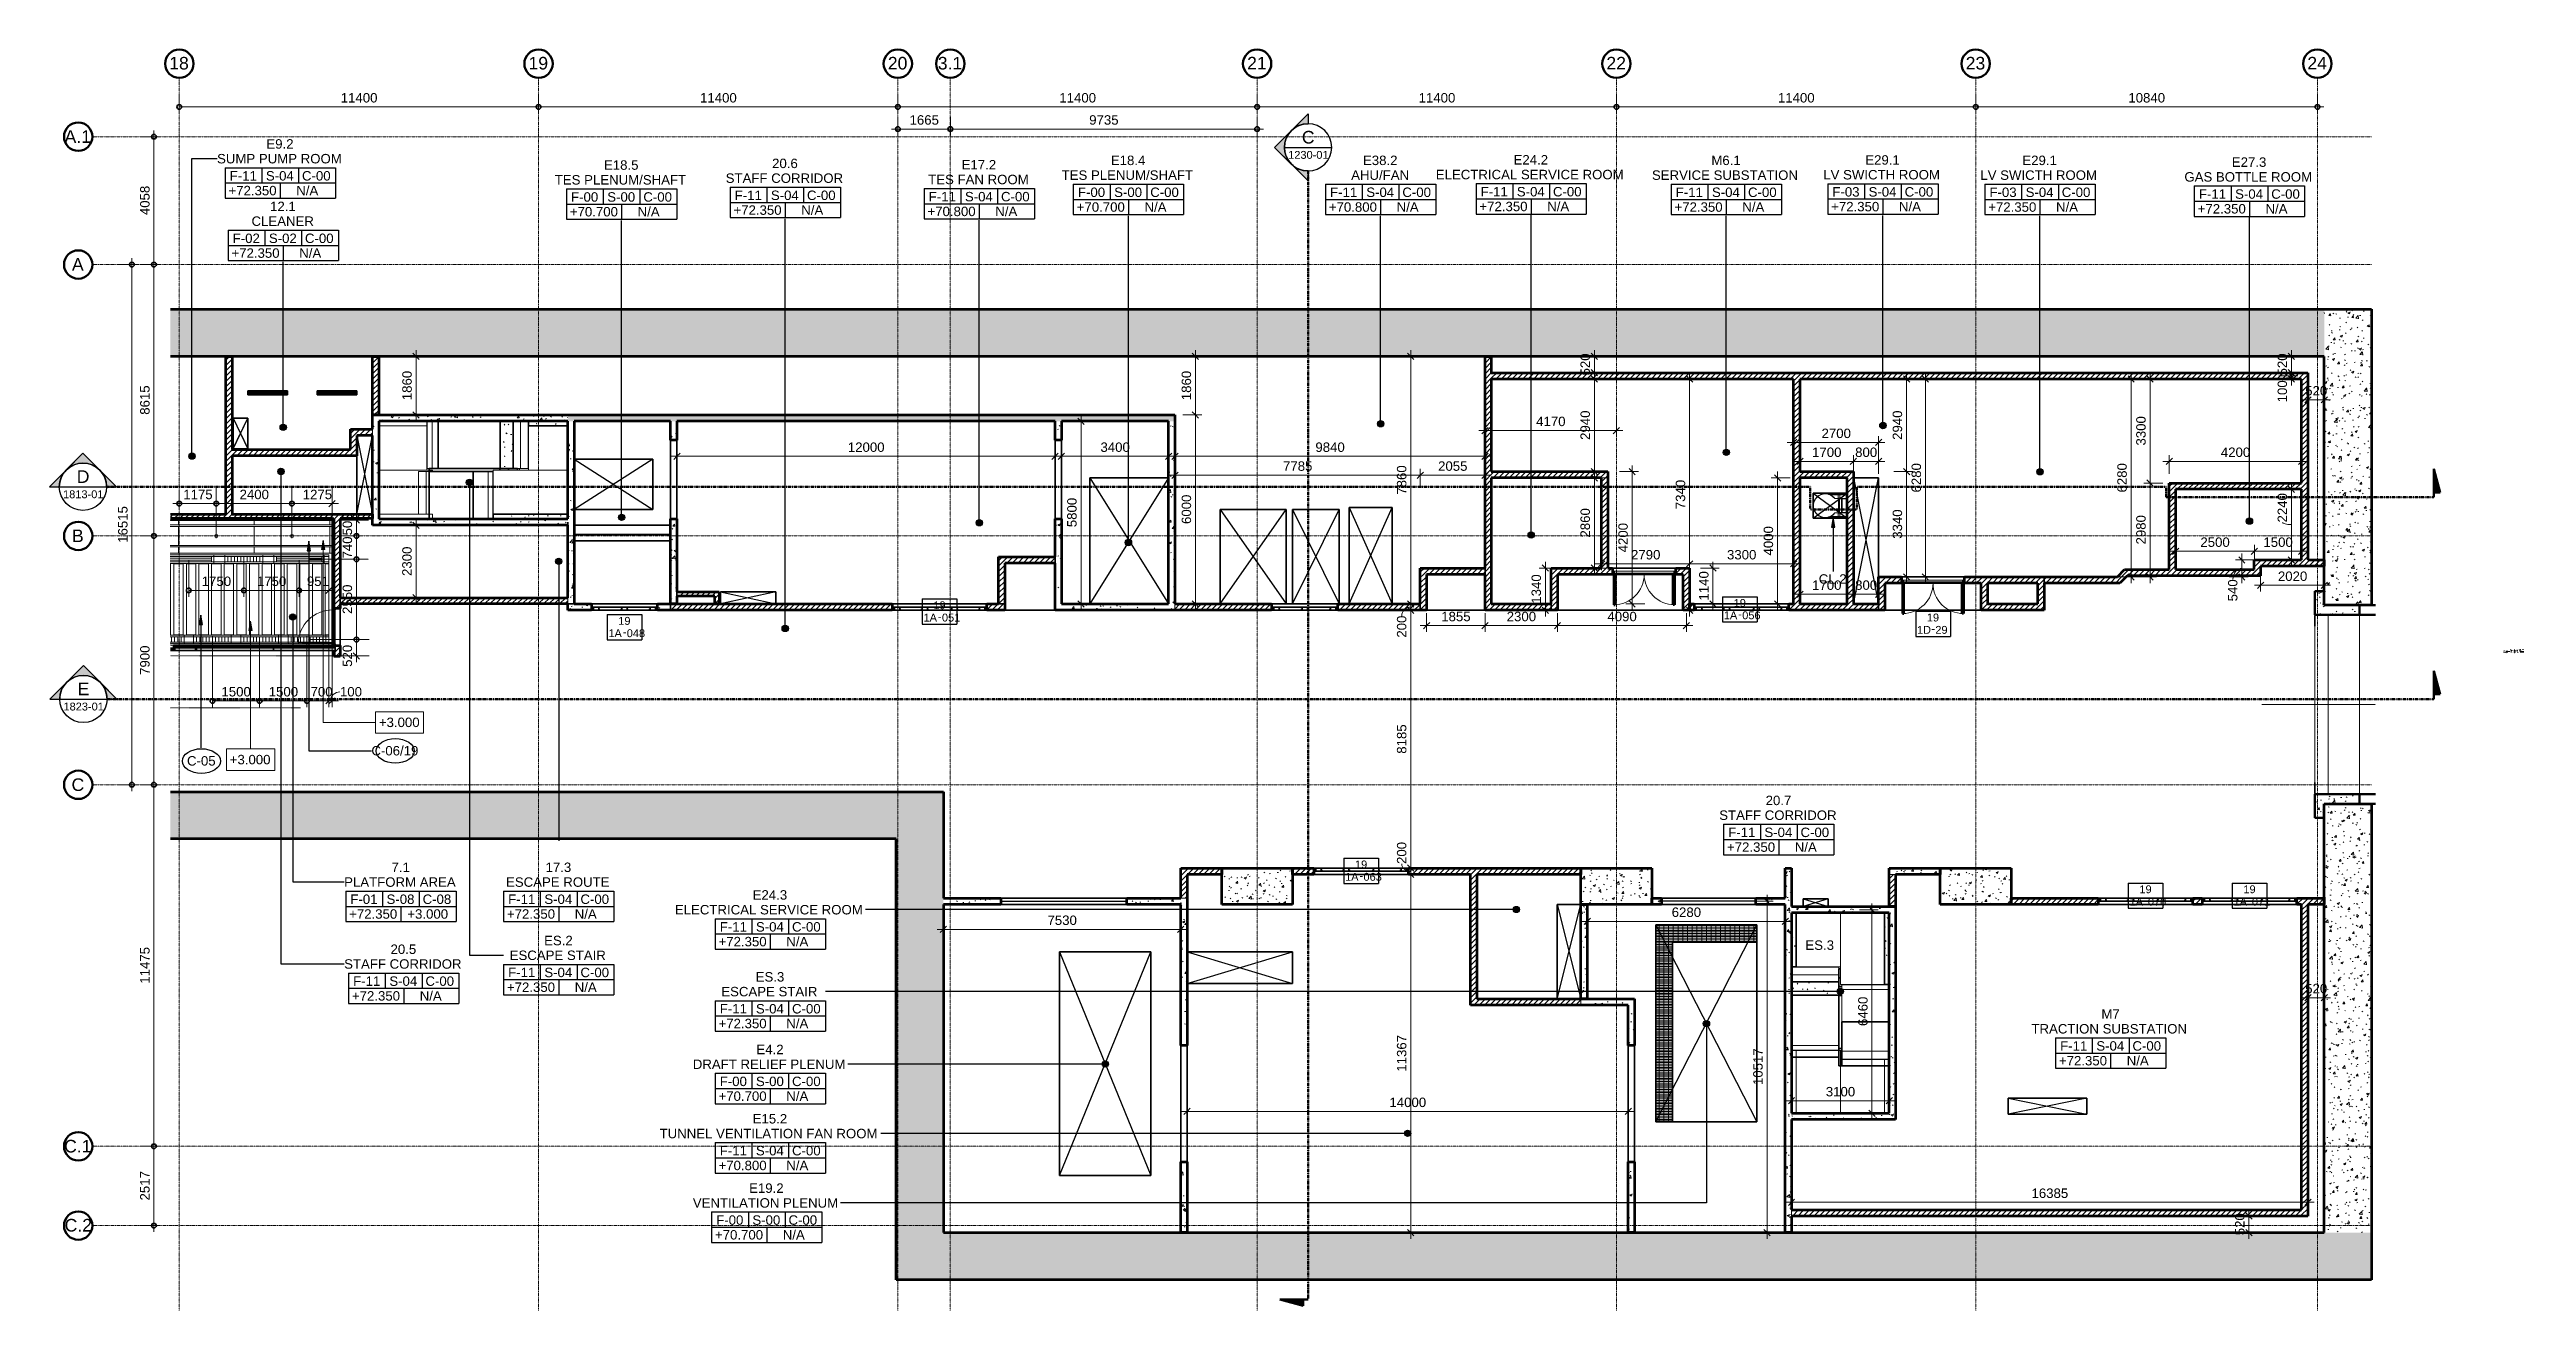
# Model space of a CAD drawing. Header units: millimetres. Extents: x -725999 to -647408, y -21008 to 19019.
import ezdxf

# ---------------------------------------------------------------- set-up
doc = ezdxf.new("R2010")
doc.units = ezdxf.units.MM
for name, pattern in [('DASH', [6.35, 3.175, -3.175]), ('DPA_Grid _ Level 100', [10, 5.5, -1.6, 1.3, -1.6]), ('DPA_Hidden 50', [3, 2, -1]), ('DPA_Hidden 500', [1.4, 0.8, -0.6]), ('DPA_Overhead 100', [2.75, 1.75, -1]), ('Hidden - Short', [3.571875, 2.38125, -1.190625])]:
    doc.linetypes.add(name, pattern=pattern)
for name, color, linetype, lineweight in [('_ _ A-DETL-OPENING', 1, 'Continuous', 25), ('A-ANNO-DIMS', 1, 'Continuous', 9), ('A-ANNO-DIMS-100', 1, 'Continuous', 9), ('A-ANNO-NOTE', 3, 'Continuous', 25), ('A-COLS', 5, 'Continuous', 70), ('A-COLS-E', 1, 'Continuous', 35), ('A-DETL', 1, 'Continuous', 70), ('A-DETL-GENF', 2, 'Continuous', 35), ('A-DETL-MEDM', 4, 'Continuous', 50), ('A-DETL-THIN', 1, 'Continuous', 25), ('A-DOOR', 3, 'Continuous', 70), ('A-DOOR-E', 2, 'Continuous', 25), ('A-DOOR-FRAM', 3, 'Continuous', 25), ('A-DOOR-IDEN', 3, 'Continuous', 25), ('A-FLOR-E', 2, 'Continuous', 35), ('A-FLOR-OVHD', 2, 'DPA_Overhead 100', 25), ('A-FLOR-PATT', 1, 'Continuous', 35), ('A-GENM', 1, 'Continuous', 9), ('A-GENM-HDLN', 2, 'DPA_Hidden 500', 9), ('A-GENM-IDEN', 3, 'Continuous', 25), ('A-GLAZ-CURT', 2, 'Continuous', 9), ('A-ROOM-IDEN', 3, 'Continuous', 25), ('A-ROOM-LINE', 3, 'Continuous', 25), ('A-WALL', 5, 'Continuous', 35), ('A-WALL-FNSH', 2, 'Continuous', 35), ('A-WALL-PATT', 1, 'Continuous', 35), ('E-LITE-EQPM', 2, 'Continuous', 35), ('G-ANNO-SECL', 3, 'Continuous', 9), ('G-ANNO-TEXT', 3, 'Continuous', 9), ('Q-SPCQ', 2, 'Continuous', 35), ('Q-SPCQ-HDLN', 2, 'DASH', 9), ('S-GRID', 251, 'Continuous', 9), ('S-GRID-IDEN', 3, 'Continuous', 50), ('S-STRS-IDEN', 3, 'Continuous', 25), ('S-STRS-MBND', 2, 'Continuous', 35), ('WALL-E', 2, 'Continuous', 35)]:
    doc.layers.add(name, color=color, linetype=linetype, lineweight=lineweight)
doc.styles.add('Arial', font='arial.ttf', dxfattribs={"height": 400})
doc.styles.add('Arial_1', font='arial.ttf', dxfattribs={"height": 250})
doc.styles.add('Arial_2', font='arial.ttf', dxfattribs={"height": 300})
doc.styles.add('Arial_3', font='arial.ttf', dxfattribs={"height": 2.5})
doc.styles.add('Arial_4', font='arial.ttf', dxfattribs={"height": 3})
doc.styles.add('Arial_5', font='arial.ttf', dxfattribs={"height": 2})
doc.styles.add('Arial_6', font='arial.ttf', dxfattribs={"height": 1.5})
doc.styles.add('Arial_B', font='arialbd.ttf', dxfattribs={"height": 4})
doc.styles.add('Arial_B_1', font='arialbd.ttf', dxfattribs={"height": 3})
doc.dimstyles.new('DPA-DIM-3_0_C-C', dxfattribs={"dimscale": 304.8, "dimtxt": 306.07782, "dimasz": 0.492126, "dimexe": 0.656168, "dimexo": 0.0625, "dimgap": 0.164042, "dimtad": 1, "dimdec": 0, "dimzin": 0, "dimdsep": 46, "dimtxsty": 'Arial_2', "dimblk1": 'DOTBLANK', "dimblk2": 'DOTBLANK', "dimsah": 1, "dimcen": 0.09, "dimdle": 0.656168, "dimadec": 8, "dimazin": 0, "dimtfac": 1, "dimtdec": 4, "dimtix": 1, "dimtmove": 0, "dimatfit": 3, "dimfxl": 1.312336, "dimfxlon": 1, "dimtvp": 1, "dimtolj": 1, "dimtzin": 0, "dimarcsym": 2})
doc.dimstyles.new('DPA-DIM-3_0_C-T', dxfattribs={"dimscale": 304.8, "dimtxt": 306.07782, "dimasz": 0.492126, "dimexe": 0.656168, "dimexo": 0.0625, "dimgap": 0.164042, "dimtad": 0, "dimjust": 2, "dimdec": 0, "dimzin": 0, "dimdsep": 46, "dimtxsty": 'Arial_2', "dimblk1": 'DOTBLANK', "dimblk2": 'OBLIQUE', "dimsah": 1, "dimcen": 0.09, "dimdle": 0.656168, "dimadec": 8, "dimazin": 0, "dimtfac": 1, "dimtdec": 4, "dimtix": 1, "dimtmove": 2, "dimatfit": 3, "dimfxl": 1.312336, "dimfxlon": 1, "dimtvp": 1, "dimtolj": 1, "dimtzin": 0, "dimarcsym": 2})
doc.dimstyles.new('DPA-DIM-3_0_T-T', dxfattribs={"dimscale": 304.8, "dimtxt": 306.07782, "dimasz": 0.656168, "dimexe": 0.656168, "dimexo": 0.0625, "dimgap": 0.164042, "dimtad": 1, "dimdec": 0, "dimzin": 0, "dimdsep": 46, "dimtxsty": 'Arial_2', "dimblk1": 'OBLIQUE', "dimblk2": 'OBLIQUE', "dimsah": 1, "dimcen": 0.09, "dimdle": 0.656168, "dimadec": 8, "dimazin": 0, "dimtfac": 1, "dimtdec": 4, "dimtix": 1, "dimtmove": 0, "dimatfit": 3, "dimfxl": 1.312336, "dimfxlon": 1, "dimtvp": 1, "dimtolj": 1, "dimtzin": 0, "dimarcsym": 2})
doc.dimstyles.new('DPA-DIM-3_0_T-T_1', dxfattribs={"dimscale": 304.8, "dimtxt": 306.07782, "dimasz": 0.656168, "dimexe": 0.656168, "dimexo": 0.0625, "dimgap": 0.164042, "dimtad": 1, "dimdec": 0, "dimzin": 0, "dimdsep": 46, "dimtxsty": 'Arial_2', "dimblk1": 'OBLIQUE', "dimblk2": 'OBLIQUE', "dimsah": 1, "dimcen": 0.09, "dimdle": 0.656168, "dimadec": 8, "dimazin": 0, "dimtfac": 1, "dimtdec": 4, "dimtix": 1, "dimtmove": 1, "dimatfit": 3, "dimfxl": 1.312336, "dimfxlon": 1, "dimtvp": 1, "dimtolj": 1, "dimtzin": 0, "dimarcsym": 2})
pattern_1 = [(50, (0, 0), (728.7365, -63.7558), [76.2, -838.2]), (355, (0, 0), (-140.9716, 764.2276), [60.96, -670.56]), (100.451, (60.7, -5.3), (587.77, 700.46675), [64.76, -712.36]), (46.184, (0, 203.2), (1084.3162, -168.171), [114.3, -1257.3]), (96.636, (90.4, 189.2), (949.6099, 989.7098), [97.14, -1068.54]), (351.184, (0, 203.2), (949.6206, 989.7012), [91.44, -1005.84]), (21, (101.6, 152.4), (606.45787, -409.06057), [76.2, -838.2]), (326, (101.6, 152.4), (247.20834, 736.7529), [60.96, -670.56]), (71.451, (152.14, 118.3), (853.66825, 327.6855), [64.76, -712.36]), (37.5, (0, 0), (12.35469, 338.22012), [33.528, -628.904, 33.528, -647.192, -673.1]), (37.5, (0, 0), (12.35469, 338.22012), [-1343.152, 33.528, -639.572]), (7.5, (0, 0), (267.27887, 400.72213), [33.528, -354.584, 33.528, -613.664, -256.54]), (7.5, (0, 0), (267.27887, 400.72213), [-1035.304, 33.528, -223.012]), (327.5, (-226.57, 0), (542.36333, -22.91534), [33.528, -220.472, 33.528, -758.952, -1051.56]), (327.5, (-226.57, 0), (542.36333, -22.91534), [-1046.48, 33.528, -1018.032]), (317.5, (-328.17, 0), (592.51696, 101.7071), [33.528, -296.672, 33.528, -492.76, -746.76]), (317.5, (-328.17, 0), (592.51696, 101.7071), [-856.488, 33.528, -713.232])]
pattern_2 = [(45, (0, 0), (-84.852814, 84.852814), [])]
pattern_3 = [(230, (-651022.4, -1771), (-728.7365, 63.7558), [76.2, -838.2]), (175, (-651022.4, -1771), (140.9716, -764.2276), [60.96, -670.56]), (280.451, (-651083.1, -1765.7), (-587.77, -700.46675), [64.76, -712.36]), (226.184, (-651022.4, -1974.2), (-1084.3162, 168.171), [114.3, -1257.3]), (276.636, (-651112.7, -1960.2), (-949.6099, -989.7098), [97.14, -1068.54]), (171.184, (-651022.4, -1974.2), (-949.6206, -989.7012), [91.44, -1005.84]), (201, (-651124, -1923.4), (-606.45787, 409.06057), [76.2, -838.2]), (146, (-651124, -1923.4), (-247.2083, -736.7529), [60.96, -670.56]), (251.451, (-651174.5, -1889.3), (-853.66825, -327.6855), [64.76, -712.36]), (217.5, (-651022.37, -1770.98), (-12.35469, -338.22012), [33.528, -628.904, 33.528, -1320.292]), (217.5, (-651022.37, -1770.98), (-12.35469, -338.22012), [-695.96, -647.192, 33.528, -639.572]), (187.5, (-651022.37, -1771), (-267.27887, -400.72213), [33.528, -354.584, 33.528, -870.204]), (187.5, (-651022.37, -1771), (-267.27887, -400.72213), [-421.64, -613.664, 33.528, -223.012]), (147.5, (-650795.8, -1770.98), (-542.36333, 22.91534), [33.528, -220.472, 33.528, -1810.512]), (147.5, (-650795.8, -1770.98), (-542.36333, 22.91534), [-287.528, -758.952, 33.528, -1018.032]), (137.5, (-650694.2, -1771), (-592.51696, -101.7071), [33.528, -296.672, 33.528, -1239.52]), (137.5, (-650694.2, -1771), (-592.51696, -101.7071), [-363.728, -492.76, 33.528, -713.232])]
pattern_4 = [(45, (0, 0), (-212.13203, 212.13203), []), (135, (0, 0), (-212.13203, -212.13203), [])]
pattern_5 = [(135, (-647976.6942, 1.539), (-2.539928, 2e-16), [1.034, -2.558]), (135, (-647977.9642, 0.2694), (-2.539928, 2e-16), [1.034, -2.558]), (135, (-647978.5996, 2.174), (-2.539928, 2e-16), [0.51703, -3.075]), (135, (-647977.3292, 0.9044), (-2.539928, 2e-16), [1.034, -2.558]), (135, (-647976.4252, 0), (-2.539928, 2e-16), [0.51703, -3.075])]

msp = doc.modelspace()

# ---------------------------------------------------------------- texts
at = {"layer": 'A-ANNO-NOTE', "lineweight": 9, "char_height": 300, "attachment_point": 1, "style": 'Arial_2'}
for s, insert, width in [('C-06/19', (-715786.1, -3088.8), 1835.864), ('C-05', (-721636.7, -3411), 1114.346)]:
    msp.add_mtext(s, dxfattribs=dict(at, insert=insert, width=width))
at = {"layer": 'A-DOOR-IDEN', "lineweight": 9, "char_height": 250, "attachment_point": 1, "style": 'Arial_1'}
for s, insert, width in [('19', (-672561.6, 1576.5), 464.979), ('19', (-707953.8, 1007.7), 464.979), ('1', (-698264.1, 1112), 232.489), ('A', (-698073.6, 1112), 280.591), ('19', (-697953.8, 1504.2), 464.979), ('051', (-697683.8, 1112), 697.468), ('1', (-672871.9, 1184.3), 232.489), ('A', (-672681.4, 1184.3), 280.591), ('056', (-672291.6, 1184.3), 697.468), ('19', (-666433.8, 1114.5), 464.979), ('1', (-708264.1, 615.6), 232.489), ('A', (-708073.6, 615.6), 280.591), ('048', (-707683.8, 615.6), 697.468), ('1', (-666744.1, 722.3), 232.489), ('D', (-666553.6, 722.3), 304.641), ('29', (-666163.8, 722.3), 464.979), ('19', (-684578.8, -6724.3), 464.979), ('1', (-684889.1, -7116.5), 232.489), ('A', (-684698.6, -7116.5), 280.591), ('063', (-684308.8, -7116.5), 697.468), ('19', (-659688.8, -7512.5), 464.979), ('19', (-656388.8, -7512.5), 464.979), ('1', (-659999.1, -7904.7), 232.489), ('A', (-659808.6, -7904.7), 280.591), ('070', (-659418.8, -7904.7), 697.468), ('1', (-656699.1, -7904.7), 232.489), ('A', (-656508.6, -7904.7), 280.591), ('071', (-656118.8, -7904.7), 697.468)]:
    msp.add_mtext(s, dxfattribs=dict(at, insert=insert, width=width))
at = {"layer": 'A-GENM-IDEN', "lineweight": 9, "insert": (-669862.9, 2362.3), "char_height": 300, "width": 1090.295, "attachment_point": 1, "style": 'Arial_2'}
msp.add_mtext('CL.2', dxfattribs=at)
at = {"layer": 'A-ROOM-IDEN', "lineweight": 9, "char_height": 300, "attachment_point": 1, "style": 'Arial_2'}
for s, insert, width in [('E9.2', (-719118.7, 16172.8), 1066.244), ('SUMP PUMP ROOM', (-720683.6, 15703.9), 4850.209), ('F-11', (-720281.8, 15159.6), 1058.227), ('S-04', (-719133.6, 15159.6), 1090.295), ('C-00', (-717988.5, 15159.6), 1114.346), ('TES PLENUM/SHAFT', (-709968, 15033), 5130.8), ('E18.5', (-708406.6, 15501.8), 1354.852), ('STAFF CORRIDOR', (-704544.6, 15085.6), 4569.619), ('20.6', (-703072.2, 15554.4), 1010.126), ('TES FAN ROOM', (-698119.9, 15043), 3920.252), ('E17.2', (-697058, 15511.9), 1354.852), ('TES PLENUM/SHAFT', (-693884.9, 15182), 5130.8), ('E18.4', (-692323.5, 15650.9), 1354.852), ('AHU/FAN', (-684698.4, 15182), 2252.742), ('E38.2', (-684324, 15650.9), 1354.852), ('ELECTRICAL SERVICE ROOM', (-682013.4, 15200), 7327.424), ('E24.2', (-679546, 15668.8), 1354.852), ('SERVICE SUBSTATION', (-675155.5, 15182), 5708.015), ('M6.1', (-673270.1, 15650.9), 1146.413), ('LV SWICTH ROOM', (-669719.4, 15194.9), 4577.636), ('E29.1', (-668386, 15663.8), 1354.852), ('LV SWICTH ROOM', (-664735.4, 15182), 4577.636), ('E29.1', (-663402, 15650.9), 1354.852), ('GAS BOTTLE ROOM', (-658260.9, 15125.9), 4994.513), ('E27.3', (-656755.5, 15594.7), 1354.852), ('+72.350', (-720320.8, 14690.9), 1883.966), ('12.1', (-719000.5, 14189.3), 1010.126), ('N/A', (-718170, 14690.9), 857.806), ('F-00', (-709450.7, 14488.7), 1058.227), ('S-00', (-708302.5, 14488.7), 1090.295), ('C-00', (-707157.4, 14488.7), 1114.346), ('F-11', (-704258.8, 14541.3), 1058.227), ('S-04', (-703110.6, 14541.3), 1090.295), ('C-00', (-701965.5, 14541.3), 1114.346), ('F-11', (-698102.1, 14498.7), 1058.227), ('S-04', (-696953.9, 14498.7), 1090.295), ('C-00', (-695808.8, 14498.7), 1114.346), ('+70.700', (-693406.6, 14169), 1883.966), ('F-00', (-693367.5, 14637.7), 1058.227), ('S-00', (-692219.3, 14637.7), 1090.295), ('N/A', (-691255.8, 14169), 857.806), ('C-00', (-691074.3, 14637.7), 1114.346), ('+70.800', (-685407.1, 14169), 1883.966), ('F-11', (-685368, 14637.7), 1058.227), ('S-04', (-684219.8, 14637.7), 1090.295), ('N/A', (-683256.3, 14169), 857.806), ('C-00', (-683074.8, 14637.7), 1114.346), ('+72.350', (-680629.1, 14187), 1883.966), ('F-11', (-680590, 14655.7), 1058.227), ('S-04', (-679441.8, 14655.7), 1090.295), ('N/A', (-678478.3, 14187), 857.806), ('C-00', (-678296.8, 14655.7), 1114.346), ('+72.350', (-674439.2, 14169), 1883.966), ('F-11', (-674400.1, 14637.7), 1058.227), ('S-04', (-673251.9, 14637.7), 1090.295), ('N/A', (-672288.4, 14169), 857.806), ('C-00', (-672106.9, 14637.7), 1114.346), ('+72.350', (-669469.2, 14181.9), 1883.966), ('F-03', (-669430.1, 14650.6), 1058.227), ('S-04', (-668281.9, 14650.6), 1090.295), ('N/A', (-667318.3, 14181.9), 857.806), ('C-00', (-667136.9, 14650.6), 1114.346), ('+72.350', (-664485.2, 14169), 1883.966), ('F-03', (-664446.1, 14637.7), 1058.227), ('S-04', (-663297.9, 14637.7), 1090.295), ('N/A', (-662334.3, 14169), 857.806), ('C-00', (-662152.8, 14637.7), 1114.346), ('F-11', (-657799.6, 14581.6), 1058.227), ('S-04', (-656651.4, 14581.6), 1090.295), ('C-00', (-655506.3, 14581.6), 1114.346), ('CLEANER', (-719589.9, 13720.4), 2429.113), ('+70.700', (-709489.8, 14020), 1883.966), ('N/A', (-707338.9, 14020), 857.806), ('+72.350', (-704297.9, 14072.6), 1883.966), ('N/A', (-702147, 14072.6), 857.806), ('+70.800', (-698141.2, 14030), 1883.966), ('N/A', (-695990.3, 14030), 857.806), ('+72.350', (-657838.6, 14112.9), 1883.966), ('N/A', (-655687.8, 14112.9), 857.806), ('+72.350', (-720226.2, 12707.4), 1883.966), ('F-02', (-720187.1, 13176.1), 1058.227), ('S-02', (-719038.9, 13176.1), 1090.295), ('N/A', (-718075.3, 12707.4), 857.806), ('C-00', (-717893.9, 13176.1), 1114.346), ('20.7', (-671548.3, -4666.7), 1010.126), ('STAFF CORRIDOR', (-673020.7, -5135.6), 4569.619), ('+72.350', (-672773.9, -6148.6), 1883.966), ('F-11', (-672734.8, -5679.9), 1058.227), ('S-04', (-671586.6, -5679.9), 1090.295), ('N/A', (-670623.1, -6148.6), 857.806), ('C-00', (-670441.6, -5679.9), 1114.346), ('7.1', (-715148.3, -6789.9), 721.519), ('17.3', (-710260.2, -6789.9), 1010.126), ('PLATFORM AREA', (-716650.7, -7258.7), 4353.163), ('F-01', (-716453.9, -7803), 1058.227), ('S-08', (-715305.7, -7803), 1090.295), ('C-08', (-714160.6, -7803), 1114.346), ('ESCAPE ROUTE', (-711514.1, -7258.7), 4040.505), ('F-11', (-711446.7, -7803), 1058.227), ('S-04', (-710298.5, -7803), 1090.295), ('C-00', (-709153.5, -7803), 1114.346), ('E24.3', (-703689, -7666.7), 1354.852), ('+72.350', (-716493, -8271.7), 1883.966), ('+3.000', (-714646.1, -8271.7), 1595.358), ('+72.350', (-711485.8, -8271.7), 1883.966), ('N/A', (-709335, -8271.7), 857.806), ('ELECTRICAL SERVICE ROOM', (-706156.4, -8135.6), 7327.424), ('20.5', (-715178.3, -9389.9), 1010.126), ('ES.2', (-710306.7, -9114.1), 1122.362), ('+72.350', (-704772.2, -9148.6), 1883.966), ('F-11', (-704733.1, -8679.9), 1058.227), ('S-04', (-703584.9, -8679.9), 1090.295), ('N/A', (-702621.3, -9148.6), 857.806), ('C-00', (-702439.8, -8679.9), 1114.346), ('STAFF CORRIDOR', (-716650.7, -9858.7), 4569.619), ('F-11', (-711446.7, -10127.2), 1058.227), ('ESCAPE STAIR', (-711398.6, -9583), 3759.914), ('S-04', (-710298.5, -10127.2), 1090.295), ('C-00', (-709153.5, -10127.2), 1114.346), ('+72.350', (-716404, -10871.7), 1883.966), ('F-11', (-716364.9, -10403), 1058.227), ('S-04', (-715216.7, -10403), 1090.295), ('N/A', (-714253.1, -10871.7), 857.806), ('C-00', (-714071.6, -10403), 1114.346), ('+72.350', (-711485.8, -10595.9), 1883.966), ('N/A', (-709335, -10595.9), 857.806), ('ESCAPE STAIR', (-704684.9, -10735.6), 3759.914), ('ES.3', (-703593, -10266.7), 1122.362), ('+72.350', (-704772.2, -11748.6), 1883.966), ('F-11', (-704733.1, -11279.9), 1058.227), ('S-04', (-703584.9, -11279.9), 1090.295), ('N/A', (-702621.4, -11748.6), 857.806), ('C-00', (-702439.9, -11279.9), 1114.346), ('M7', (-660894.6, -11446.9), 713.502), ('E4.2', (-703570, -12572), 1066.244), ('TRACTION SUBSTATION', (-663114, -11915.7), 6084.808), ('F-11', (-662203.2, -12460), 1058.227), ('S-04', (-661055, -12460), 1090.295), ('C-00', (-659909.9, -12460), 1114.346), ('DRAFT RELIEF PLENUM', (-705587.9, -13040.9), 5948.521), ('+72.350', (-662242.3, -12928.7), 1883.966), ('N/A', (-660091.4, -12928.7), 857.806), ('+70.700', (-704772.2, -14053.9), 1883.966), ('F-00', (-704733.1, -13585.2), 1058.227), ('S-00', (-703584.9, -13585.2), 1090.295), ('N/A', (-702621.3, -14053.9), 857.806), ('C-00', (-702439.8, -13585.2), 1114.346), ('E15.2', (-703689, -14772), 1354.852), ('TUNNEL VENTILATION FAN ROOM', (-706642.9, -15240.9), 8505.904), ('+70.800', (-704772.2, -16253.9), 1883.966), ('F-11', (-704733.1, -15785.2), 1058.227), ('S-04', (-703584.9, -15785.2), 1090.295), ('N/A', (-702621.3, -16253.9), 857.806), ('C-00', (-702439.8, -15785.2), 1114.346), ('E19.2', (-703801.5, -16973.9), 1354.852), ('VENTILATION PLENUM', (-705587.9, -17442.7), 5675.947), ('F-00', (-704845.6, -17987), 1058.227), ('S-00', (-703697.4, -17987), 1090.295), ('C-00', (-702552.3, -17987), 1114.346), ('+70.700', (-704884.7, -18455.7), 1883.966), ('N/A', (-702733.8, -18455.7), 857.806)]:
    msp.add_mtext(s, dxfattribs=dict(at, insert=insert, width=width))
at = {"layer": 'G-ANNO-SECL', "lineweight": 25, "attachment_point": 1}
for s, insert, char_height, width, style in [('1230-01', (-686697.4, 15799.5), 250, 1539.24, 'Arial_1'), ('C', (-686263.9, 16435.3), 400, 489.029, 'Arial'), ('D', (-725135.8, 5661.9), 400, 489.029, 'Arial'), ('1813-01', (-725569.3, 5026.1), 250, 1539.24, 'Arial_1'), ('E', (-725109.6, -1076.3), 400, 456.962, 'Arial'), ('1823-01', (-725556.1, -1712.1), 250, 1539.24, 'Arial_1')]:
    msp.add_mtext(s, dxfattribs=dict(at, insert=insert, char_height=char_height, width=width, style=style))
at = {"layer": 'G-ANNO-TEXT', "color": 7, "attachment_point": 1}
for s, insert, char_height, width, style in [('+00.000', (-648115.7, -116.1), 3, 18.84, 'Arial_4'), ('F-00', (-648115.3, -112.1), 3, 10.582, 'Arial_4'), ('S-00', (-648101.7, -112.1), 3, 10.903, 'Arial_4'), ('+0.000', (-648093.1, -116.1), 3, 15.954, 'Arial_4'), ('C-00', (-648088.1, -112.1), 3, 11.143, 'Arial_4'), ('\\LCEILINGS', (-647923.9, -32.8), 3, 24.051, 'Arial_4'), ('^I^I^I', (-647923.9, -62.4), 3, 18.038, 'Arial_4'), ('^I^I^I', (-647923.9, -67.2), 3, 18.038, 'Arial_4'), ('^I^I^I', (-647923.9, -71.9), 3, 18.038, 'Arial_4'), ('^I^I^I', (-647923.9, -76.7), 3, 18.038, 'Arial_4'), ('^I^I^I', (-647923.9, -96.3), 3, 18.038, 'Arial_4'), ('^I^I^I', (-647923.9, -106.1), 3, 18.038, 'Arial_4'), ('^I^I^I', (-647923.9, -110.8), 3, 18.038, 'Arial_4'), ('C-00', (-647923.9, -37.7), 3, 11.143, 'Arial_B_1'), ('C-01', (-647923.9, -42.7), 3, 11.143, 'Arial_B_1'), ('C-02', (-647923.9, -47.7), 3, 11.143, 'Arial_B_1'), ('C-03', (-647923.9, -52.6), 3, 11.143, 'Arial_B_1'), ('C-04 ', (-647923.9, -57.6), 3, 12.586, 'Arial_B_1'), ('C-06 ', (-647923.9, -81.6), 3, 12.586, 'Arial_B_1'), ('C-07 ', (-647923.9, -86.5), 3, 12.586, 'Arial_B_1'), ('C-09', (-647923.9, -91.5), 3, 11.143, 'Arial_B_1'), ('C-10', (-647923.9, -101.2), 3, 11.143, 'Arial_B_1'), ('C-11', (-647923.9, -115.7), 3, 11.143, 'Arial_B_1'), ('^I^I', (-647914.7, -37.7), 3, 6.895, 'Arial_4'), ('^I^I', (-647914.7, -42.7), 3, 6.895, 'Arial_4'), ('^I^I', (-647914.7, -47.7), 3, 6.895, 'Arial_4'), ('^I^I', (-647914.7, -52.6), 3, 6.895, 'Arial_4'), ('^I^I', (-647914.7, -91.5), 3, 6.895, 'Arial_B_1'), ('\\fArial|b1|i0|c0|p34|;^I', (-647913.5, -57.6), 3, 5.451, 'Arial_B_1'), ('^I', (-647913.5, -81.6), 3, 5.451, 'Arial_4'), ('^I', (-647913.5, -101.2), 3, 5.451, 'Arial_4'), ('^I', (-647913.5, -115.7), 3, 5.451, 'Arial_4'), ('^I', (-647912.3, -86.5), 3, 4.008, 'Arial_4'), ('ALUMN GRID RUNNER', (-647909, -96.3), 3, 55.557, 'Arial_4'), ('\\LFEATURE CEILING', (-647909, -101.2), 3, 46.097, 'Arial_4'), ('300MM (W) PARTIAL PERFORATED ALUMN CEILING ', (-647909, -62.4), 3, 129.633, 'Arial_4'), ('300MM (W) SOLID ALUMN CEILING PANEL C/W ', (-647909, -91.5), 3, 116.966, 'Arial_4'), ('600X600 ', (-647909, -47.7), 3, 22.046, 'Arial_4'), ('600X600 ', (-647909, -52.6), 3, 22.046, 'Arial_4'), ('(', (-647909, -57.6), 3, 1.684, 'Arial_4'), ('25% FREE AREA] C/W 200MM (W) ALUMN CEILING ', (-647909, -71.9), 3, 125.544, 'Arial_4'), ('SOLID ', (-647909, -81.6), 3, 16.916, 'Arial_4'), ('CEILING PANEL WITH PRINTED PATTERN C/W ', (-647909, -106.1), 3, 116.646, 'Arial_4'), ('STEPPING CEILING ON 4-SIDE', (-647909, -110.8), 3, 75.359, 'Arial_4'), ('NO CEILING, EXPOSED CONCRETE', (-647909, -37.7), 3, 87.705, 'Arial_4'), ('NO CEILING, ACRYLIC INTERIOR PAINT', (-647909, -42.7), 3, 97.565, 'Arial_4'), ('PLANK WITH ACOUSTIC NON-WOVEN BACKING [MIN. ', (-647909, -67.2), 3, 133.882, 'Arial_4'), ('RUNNER ', (-647909, -76.7), 3, 23.329, 'Arial_4'), ('1200MM (W) SOLID ALUMN CEILING PANEL', (-647909, -86.5), 3, 106.705, 'Arial_4'), ('1500 MM (W) SOLID ALUMN CEILING PANEL', (-647909, -115.7), 3, 108.148, 'Arial_4'), ('ADIT)', (-647907.6, -57.6), 3, 13.468, 'Arial_4'), (' & C-05 (', (-647896.5, -57.6), 3, 20.603, 'Arial_4'), ('ALUMN CEILING PANEL ', (-647895.1, -81.6), 3, 59.806, 'Arial_4'), ('\\LSOLID', (-647890.8, -47.7), 3, 15.473, 'Arial_4'), ('\\LPERFORATED', (-647890.8, -52.6), 3, 35.194, 'Arial_4'), ('PSD)', (-647879.5, -57.6), 3, 12.266, 'Arial_4'), (' ALUMN CEILING PANEL ', (-647878.1, -47.7), 3, 61.249, 'Arial_4'), (' : 300MM (W) SOLID ALUMN ', (-647871, -101.2), 3, 69.186, 'Arial_4'), ('& C-08 (CONCOURSE/ PLATFORM)', (-647868.2, -57.6), 3, 85.139, 'Arial_4'), (' ALUMN CEILING PANEL ', (-647861.8, -52.6), 3, 61.249, 'Arial_4'), ('^I^I^I^I', (-647813.9, -101.2), 3, 23.008, 'Arial_4'), ('^I', (-647812.5, -91.5), 3, 3.287, 'Arial_4'), ('^I^I^I', (-647811.3, -52.6), 3, 13.789, 'Arial_4'), ('^I^I^I', (-647805.4, -71.9), 3, 12.747, 'Arial_4'), ('^I^I', (-647802.1, -62.4), 3, 8.658, 'Arial_4'), ('^I', (-647798.6, -67.2), 3, 4.409, 'Arial_4'), ('^I', (-647798, -57.6), 3, 3.688, 'Arial_4'), ('300MM (W) PARTIAL ', (-647776.4, -35.3), 3, 51.549, 'Arial_4'), ('PERFORATED ALUMN CEILING  ', (-647776.4, -40.1), 3, 78.245, 'Arial_4'), ('LEGENDS FOR E&M FIXTURES:', (-647711.2, -26.7), 4, 104.219, 'Arial_B'), ('RECESSED DOWNLIGHT', (-647692.3, -35.1), 3, 61.489, 'Arial_4'), ('1257(L) SG. / DB. RECESSED ', (-647692.3, -46.1), 3, 72.232, 'Arial_4'), ('FLUORESCENT W/ DISFUSSER', (-647692.3, -50.9), 3, 77.203, 'Arial_4'), ('1257(L) SG. / DB. RECESSED ', (-647692.3, -60.6), 3, 72.232, 'Arial_4'), ('FLUORESCENT W/ LOUVRE', (-647692.3, -65.4), 3, 68.945, 'Arial_4'), ('600x600 SUPPLY AIR DIFFUSER', (-647591.7, -39.7), 3, 78.646, 'Arial_4'), ('SMOKE / HEAT DETECTOR', (-647591.7, -47.2), 3, 66.54, 'Arial_4'), ('SPRINKLER HEAD', (-647591.7, -55.7), 3, 44.895, 'Arial_4'), ('1200x600 & 600x600 ', (-647591.7, -26.3), 3, 50.266, 'Arial_4'), ('RETURN AIR GRILLE', (-647591.7, -31.1), 3, 51.228, 'Arial_4'), ('1200x200MM SUPPLY / RETURN AIR DIFFUSER', (-647501.7, -26.3), 3, 115.764, 'Arial_4'), ('+3.000', (-715549, -2188.1), 300, 1595.358, 'Arial_2'), ('+3.000', (-720281.1, -3370.7), 300, 1595.358, 'Arial_2')]:
    msp.add_mtext(s, dxfattribs=dict(at, insert=insert, char_height=char_height, width=width, style=style))
at = {"layer": 'S-GRID-IDEN', "lineweight": 9, "char_height": 400, "attachment_point": 1, "style": 'Arial'}
for s, insert, width in [('18', (-722201.2, 18784.9), 753.586), ('19', (-710801.2, 18784.9), 753.586), ('20', (-699401.2, 18784.9), 753.586), ('3.1', (-697815.2, 18784.9), 945.991), ('21', (-688001.2, 18784.9), 753.586), ('22', (-676601.2, 18784.9), 753.586), ('23', (-665201.2, 18784.9), 753.586), ('24', (-654361.2, 18784.9), 753.586), ('A.1', (-725522.7, 16455.9), 1026.16), ('A', (-725288.2, 12397.9), 456.962), ('B', (-725288.2, 3782.9), 456.962), ('C', (-725301.2, -4117.1), 489.029), ('C.1', (-725536.2, -15592.1), 1058.227), ('C.2', (-725520.7, -18100.5), 1058.227)]:
    msp.add_mtext(s, dxfattribs=dict(at, insert=insert, width=width))
at = {"layer": 'S-STRS-IDEN', "lineweight": 9, "insert": (-670286.1, -9260.3), "char_height": 300, "width": 1122.362, "attachment_point": 1, "style": 'Arial_2'}
msp.add_mtext('ES.3', dxfattribs=at)

# ---------------------------------------------------------------- blocks, each defined once
blk = doc.blocks.new('DPA_DR-DB-SW - D28_2000x2550 mm-12778001-4283-01 ENLARGED LOWER PLATFORM LEVEL - REFLECTED CEILING PLAN - SHEET 4')
at = {"layer": 'A-DOOR'}
for p, q in [((-965, 1071.35), (-922, 1071.35)), ((-965, 106.35), (-965, 1071.35)), ((-922, 1071.35), (-922, 106.35)), ((922, 1071.35), (922, 106.35)), ((965, 1071.35), (922, 1071.35)), ((965, 106.35), (965, 1071.35)), ((-922, 106.35), (-965, 106.35)), ((922, 106.35), (965, 106.35))]:
    blk.add_line(p, q, dxfattribs=at)
at = {"layer": 'A-DOOR-E', "lineweight": 9}
for centre, start, end in [((-965, 106.35), 360, 90), ((965, 106.35), 90, 180)]:
    blk.add_arc(centre, 965, start, end, dxfattribs=at)
at = {"layer": 'A-DOOR-FRAM'}
for p, q in [((-1000, 106.35), (-965, 106.35)), ((-1000, 6.35), (-1000, 106.35)), ((-950, 6.35), (-1000, 6.35)), ((-965, 106.35), (-965, 63.35)), ((-965, 63.35), (-950, 63.35)), ((-950, 63.35), (-950, 6.35)), ((950, 6.35), (950, 63.35)), ((950, 63.35), (965, 63.35)), ((1000, 6.35), (950, 6.35)), ((965, 63.35), (965, 106.35)), ((965, 106.35), (1000, 106.35)), ((1000, 106.35), (1000, 6.35))]:
    blk.add_line(p, q, dxfattribs=at)
at = {"layer": 'A-DOOR-FRAM', "lineweight": 9}
for p, q in [((-1000, 106.35), (1000, 106.35)), ((-1000, 6.35), (-1000, 106.35)), ((1000, 6.35), (-1000, 6.35)), ((965, 106.35), (-965, 106.35)), ((-965, 106.35), (-965, 63.35)), ((-965, 63.35), (965, 63.35)), ((950, 63.35), (-950, 63.35)), ((-950, 63.35), (-950, 6.35)), ((-950, 6.35), (950, 6.35)), ((950, 6.35), (950, 63.35)), ((965, 63.35), (965, 106.35)), ((1000, 106.35), (1000, 6.35))]:
    blk.add_line(p, q, dxfattribs=at)
blk = doc.blocks.new('A33 - _Wall_ Access Panel 3000 x 3000-18927020-4283-01 ENLARGED LOWER PLATFORM LEVEL - REFLECTED CEILING PLAN - SHEET 4')
at = {"layer": 'A-DOOR', "lineweight": 35}
for p, q in [((-572, 0), (-372, 0)), ((-572, -35), (-572, 0)), ((-372, 0), (-372, -35)), ((372, 0), (572, 0)), ((372, -35), (372, 0)), ((572, 0), (572, -35)), ((-1450, 0), (-1250, 0)), ((-1450, -35), (-1450, 0)), ((-1435, -35), (-1450, -35)), ((-1450, -100), (-1450, -65)), ((-1450, -65), (-1435, -65)), ((-1250, -100), (-1450, -100)), ((-1435, -65), (-1435, -35)), ((-1250, -35), (-1265, -35)), ((-1265, -35), (-1265, -65)), ((-1265, -35), (-1250, -35)), ((-1265, -65), (-1265, -35)), ((-1265, -65), (-1250, -65)), ((-1250, -65), (-1265, -65)), ((-1250, 0), (-1250, -35)), ((-1250, -35), (-1250, 0)), ((-1250, 0), (-572, 0)), ((-1250, -65), (-1250, -100)), ((-1250, -100), (-1250, -65)), ((-572, -100), (-1250, -100)), ((-572, 0), (-572, -35)), ((-557, -35), (-572, -35)), ((-572, -35), (-557, -35)), ((-572, -100), (-572, -65)), ((-572, -65), (-557, -65)), ((-557, -65), (-572, -65)), ((-572, -65), (-572, -100)), ((-372, -100), (-572, -100)), ((-557, -65), (-557, -35)), ((-557, -35), (-557, -65)), ((-372, -35), (-387, -35)), ((-387, -35), (-387, -65)), ((-387, -35), (-372, -35)), ((-387, -65), (-387, -35)), ((-387, -65), (-372, -65)), ((-372, -65), (-387, -65)), ((-372, -35), (-372, 0)), ((-372, 0), (372, 0)), ((-372, -65), (-372, -100)), ((-372, -100), (-372, -65)), ((372, -100), (-372, -100)), ((372, 0), (372, -35)), ((387, -35), (372, -35)), ((372, -35), (387, -35)), ((372, -100), (372, -65)), ((372, -65), (387, -65)), ((387, -65), (372, -65)), ((372, -65), (372, -100)), ((572, -100), (372, -100)), ((387, -65), (387, -35)), ((387, -35), (387, -65)), ((572, -35), (557, -35)), ((557, -35), (557, -65)), ((557, -35), (572, -35)), ((557, -65), (557, -35)), ((557, -65), (572, -65)), ((572, -65), (557, -65)), ((572, -35), (572, 0)), ((572, 0), (1250, 0)), ((572, -65), (572, -100)), ((572, -100), (572, -65)), ((1250, -100), (572, -100)), ((1250, 0), (1450, 0)), ((1250, -35), (1250, 0)), ((1250, 0), (1250, -35)), ((1265, -35), (1250, -35)), ((1250, -35), (1265, -35)), ((1250, -100), (1250, -65)), ((1250, -65), (1265, -65)), ((1265, -65), (1250, -65)), ((1250, -65), (1250, -100)), ((1450, -100), (1250, -100)), ((1265, -65), (1265, -35)), ((1265, -35), (1265, -65)), ((1450, -35), (1435, -35)), ((1435, -35), (1435, -65)), ((1435, -65), (1450, -65)), ((1450, 0), (1450, -35)), ((1450, -65), (1450, -100))]:
    blk.add_line(p, q, dxfattribs=at)
at = {"layer": 'A-DOOR-E'}
for p, q in [((-372, 0), (-572, 0)), ((-572, 0), (-572, -35)), ((-372, -35), (-372, 0)), ((372, 0), (372, -35)), ((572, 0), (372, 0)), ((572, -35), (572, 0)), ((-1250, 0), (-1450, 0)), ((-1450, 0), (-1450, -35)), ((-1450, -35), (-1435, -35)), ((-1435, -65), (-1450, -65)), ((-1450, -65), (-1450, -100)), ((-1450, -100), (-1250, -100)), ((-1435, -35), (-1435, -65)), ((-1265, -65), (-1265, -35)), ((-1265, -35), (-1250, -35)), ((-1250, -35), (-1265, -35)), ((-1265, -35), (-1265, -65)), ((-1265, -65), (-1265, -35)), ((-1265, -35), (-1250, -35)), ((-1250, -35), (-1265, -35)), ((-1265, -35), (-1265, -65)), ((-1265, -65), (-1265, -35)), ((-1265, -35), (-1250, -35)), ((-1265, -65), (-1265, -35)), ((-1265, -35), (-1250, -35)), ((-1265, -35), (-1250, -35)), ((-1265, -65), (-1265, -35)), ((-1250, -35), (-1265, -35)), ((-1265, -35), (-1265, -65)), ((-1250, -65), (-1265, -65)), ((-1265, -65), (-1250, -65)), ((-1250, -65), (-1265, -65)), ((-1265, -65), (-1250, -65)), ((-1250, -65), (-1265, -65)), ((-1250, -65), (-1265, -65)), ((-1250, -65), (-1265, -65)), ((-1265, -65), (-1250, -65)), ((-1250, -35), (-1250, 0)), ((-572, 0), (-1250, 0)), ((-1250, 0), (-1250, -35)), ((-1250, -35), (-1250, 0)), ((-1250, 0), (-572, 0)), ((-572, 0), (-1250, 0)), ((-1250, 0), (-1250, -35)), ((-1250, -35), (-1250, 0)), ((-1250, 0), (-572, 0)), ((-1250, -35), (-1250, 0)), ((-1250, 0), (-572, 0)), ((-1250, 0), (-572, 0)), ((-1250, -35), (-1250, 0)), ((-572, 0), (-1250, 0)), ((-1250, 0), (-1250, -35)), ((-1250, -100), (-1250, -65)), ((-1250, -65), (-1250, -100)), ((-1250, -100), (-1250, -65)), ((-1250, -65), (-1250, -100)), ((-1250, -100), (-1250, -65)), ((-1250, -100), (-1250, -65)), ((-1250, -100), (-1250, -65)), ((-1250, -65), (-1250, -100)), ((-1250, -100), (-572, -100)), ((-572, -100), (-1250, -100)), ((-1250, -100), (-572, -100)), ((-572, -100), (-1250, -100)), ((-572, -100), (-1250, -100)), ((-572, -100), (-1250, -100)), ((-1250, -100), (-572, -100)), ((-572, -35), (-572, 0)), ((-572, 0), (-572, -35)), ((-572, -35), (-572, 0)), ((-572, 0), (-572, -35)), ((-572, 0), (-572, -35)), ((-572, 0), (-572, -35)), ((-572, -35), (-572, 0)), ((-572, -35), (-557, -35)), ((-557, -35), (-572, -35)), ((-572, -35), (-557, -35)), ((-557, -35), (-572, -35)), ((-572, -35), (-557, -35)), ((-572, -35), (-557, -35)), ((-572, -35), (-557, -35)), ((-557, -35), (-572, -35)), ((-557, -65), (-572, -65)), ((-572, -65), (-572, -100)), ((-572, -100), (-572, -65)), ((-572, -65), (-557, -65)), ((-557, -65), (-572, -65)), ((-572, -65), (-572, -100)), ((-572, -100), (-572, -65)), ((-572, -65), (-557, -65)), ((-557, -65), (-572, -65)), ((-572, -65), (-572, -100)), ((-557, -65), (-572, -65)), ((-572, -65), (-572, -100)), ((-572, -65), (-572, -100)), ((-557, -65), (-572, -65)), ((-572, -100), (-572, -65)), ((-572, -65), (-557, -65)), ((-572, -100), (-372, -100)), ((-557, -35), (-557, -65)), ((-557, -65), (-557, -35)), ((-557, -35), (-557, -65)), ((-557, -65), (-557, -35)), ((-557, -35), (-557, -65)), ((-557, -35), (-557, -65)), ((-557, -35), (-557, -65)), ((-557, -65), (-557, -35)), ((-387, -65), (-387, -35)), ((-387, -35), (-372, -35)), ((-372, -35), (-387, -35)), ((-387, -35), (-387, -65)), ((-387, -65), (-387, -35)), ((-387, -35), (-372, -35)), ((-372, -35), (-387, -35)), ((-387, -35), (-387, -65)), ((-387, -65), (-387, -35)), ((-387, -35), (-372, -35)), ((-387, -65), (-387, -35)), ((-387, -35), (-372, -35)), ((-387, -35), (-372, -35)), ((-387, -65), (-387, -35)), ((-372, -35), (-387, -35)), ((-387, -35), (-387, -65)), ((-372, -65), (-387, -65)), ((-387, -65), (-372, -65)), ((-372, -65), (-387, -65)), ((-387, -65), (-372, -65)), ((-372, -65), (-387, -65)), ((-372, -65), (-387, -65)), ((-372, -65), (-387, -65)), ((-387, -65), (-372, -65)), ((372, 0), (-372, 0)), ((-372, 0), (-372, -35)), ((-372, -35), (-372, 0)), ((-372, 0), (372, 0)), ((372, 0), (-372, 0)), ((-372, 0), (-372, -35)), ((-372, -35), (-372, 0)), ((-372, 0), (372, 0)), ((-372, -35), (-372, 0)), ((-372, 0), (372, 0)), ((-372, 0), (372, 0)), ((-372, -35), (-372, 0)), ((372, 0), (-372, 0)), ((-372, 0), (-372, -35)), ((-372, -100), (-372, -65)), ((-372, -65), (-372, -100)), ((-372, -100), (-372, -65)), ((-372, -65), (-372, -100)), ((-372, -100), (-372, -65)), ((-372, -100), (-372, -65)), ((-372, -100), (-372, -65)), ((-372, -65), (-372, -100)), ((-372, -100), (372, -100)), ((372, -100), (-372, -100)), ((-372, -100), (372, -100)), ((372, -100), (-372, -100)), ((372, -100), (-372, -100)), ((372, -100), (-372, -100)), ((-372, -100), (372, -100)), ((372, -35), (372, 0)), ((372, 0), (372, -35)), ((372, -35), (372, 0)), ((372, 0), (372, -35)), ((372, 0), (372, -35)), ((372, 0), (372, -35)), ((372, -35), (372, 0)), ((372, -35), (387, -35)), ((387, -35), (372, -35)), ((372, -35), (387, -35)), ((387, -35), (372, -35)), ((372, -35), (387, -35)), ((372, -35), (387, -35)), ((372, -35), (387, -35)), ((387, -35), (372, -35)), ((387, -65), (372, -65)), ((372, -65), (372, -100)), ((372, -100), (372, -65)), ((372, -65), (387, -65)), ((387, -65), (372, -65)), ((372, -65), (372, -100)), ((372, -100), (372, -65)), ((372, -65), (387, -65)), ((387, -65), (372, -65)), ((372, -65), (372, -100)), ((387, -65), (372, -65)), ((372, -65), (372, -100)), ((372, -65), (372, -100)), ((387, -65), (372, -65)), ((372, -100), (372, -65)), ((372, -65), (387, -65)), ((372, -100), (572, -100)), ((387, -35), (387, -65)), ((387, -65), (387, -35)), ((387, -35), (387, -65)), ((387, -65), (387, -35)), ((387, -35), (387, -65)), ((387, -35), (387, -65)), ((387, -35), (387, -65)), ((387, -65), (387, -35)), ((557, -65), (557, -35)), ((557, -35), (572, -35)), ((572, -35), (557, -35)), ((557, -35), (557, -65)), ((557, -65), (557, -35)), ((557, -35), (572, -35)), ((572, -35), (557, -35)), ((557, -35), (557, -65)), ((557, -65), (557, -35)), ((557, -35), (572, -35)), ((557, -65), (557, -35)), ((557, -35), (572, -35)), ((557, -35), (572, -35)), ((557, -65), (557, -35)), ((572, -35), (557, -35)), ((557, -35), (557, -65)), ((572, -65), (557, -65)), ((557, -65), (572, -65)), ((572, -65), (557, -65)), ((557, -65), (572, -65)), ((572, -65), (557, -65)), ((572, -65), (557, -65)), ((572, -65), (557, -65)), ((557, -65), (572, -65)), ((1250, 0), (572, 0)), ((572, 0), (572, -35)), ((572, -35), (572, 0)), ((572, 0), (1250, 0)), ((1250, 0), (572, 0)), ((572, 0), (572, -35)), ((572, -35), (572, 0)), ((572, 0), (1250, 0)), ((572, -35), (572, 0)), ((572, 0), (1250, 0)), ((572, 0), (1250, 0)), ((572, -35), (572, 0)), ((1250, 0), (572, 0)), ((572, 0), (572, -35)), ((572, -100), (572, -65)), ((572, -65), (572, -100)), ((572, -100), (572, -65)), ((572, -65), (572, -100)), ((572, -100), (572, -65)), ((572, -100), (572, -65)), ((572, -100), (572, -65)), ((572, -65), (572, -100)), ((572, -100), (1250, -100)), ((1250, -100), (572, -100)), ((572, -100), (1250, -100)), ((1250, -100), (572, -100)), ((1250, -100), (572, -100)), ((1250, -100), (572, -100)), ((572, -100), (1250, -100)), ((1450, 0), (1250, 0)), ((1250, 0), (1250, -35)), ((1250, -35), (1250, 0)), ((1250, 0), (1250, -35)), ((1250, -35), (1250, 0)), ((1250, 0), (1250, -35)), ((1250, 0), (1250, -35)), ((1250, 0), (1250, -35)), ((1250, -35), (1250, 0)), ((1250, -35), (1265, -35)), ((1265, -35), (1250, -35)), ((1250, -35), (1265, -35)), ((1265, -35), (1250, -35)), ((1250, -35), (1265, -35)), ((1250, -35), (1265, -35)), ((1250, -35), (1265, -35)), ((1265, -35), (1250, -35)), ((1265, -65), (1250, -65)), ((1250, -65), (1250, -100)), ((1250, -100), (1250, -65)), ((1250, -65), (1265, -65)), ((1265, -65), (1250, -65)), ((1250, -65), (1250, -100)), ((1250, -100), (1250, -65)), ((1250, -65), (1265, -65)), ((1265, -65), (1250, -65)), ((1250, -65), (1250, -100)), ((1265, -65), (1250, -65)), ((1250, -65), (1250, -100)), ((1250, -65), (1250, -100)), ((1265, -65), (1250, -65)), ((1250, -100), (1250, -65)), ((1250, -65), (1265, -65)), ((1250, -100), (1450, -100)), ((1265, -35), (1265, -65)), ((1265, -65), (1265, -35)), ((1265, -35), (1265, -65)), ((1265, -65), (1265, -35)), ((1265, -35), (1265, -65)), ((1265, -35), (1265, -65)), ((1265, -35), (1265, -65)), ((1265, -65), (1265, -35)), ((1435, -65), (1435, -35)), ((1435, -35), (1450, -35)), ((1450, -65), (1435, -65)), ((1450, -35), (1450, 0)), ((1450, -100), (1450, -65))]:
    blk.add_line(p, q, dxfattribs=at)
at = {"layer": 'A-DOOR-FRAM'}
for p, q in [((-1500, 0), (-1500, -100)), ((-1450, 0), (-1500, 0)), ((-1500, -100), (-1450, -100)), ((-1450, -35), (-1450, 0)), ((-1435, -35), (-1450, -35)), ((-1450, -65), (-1435, -65)), ((-1450, -100), (-1450, -65)), ((-1435, -65), (-1435, -35)), ((1435, -65), (1435, -35)), ((1435, -35), (1450, -35)), ((1450, -65), (1435, -65)), ((1450, 0), (1500, 0)), ((1450, -35), (1450, 0)), ((1450, -100), (1450, -65)), ((1500, -100), (1450, -100)), ((1500, 0), (1500, -100))]:
    blk.add_line(p, q, dxfattribs=at)
blk = doc.blocks.new('A33 - _Wall_ Access Panel 3000 x 3000-V1-4283-01 ENLARGED LOWER PLATFORM LEVEL - REFLECTED CEILING PLAN - SHEET 4')
at = {"layer": 'A-DOOR', "lineweight": 35}
for p, q in [((-572, 0), (-372, 0)), ((-572, -35), (-572, 0)), ((-372, 0), (-372, -35)), ((372, 0), (572, 0)), ((372, -35), (372, 0)), ((572, 0), (572, -35)), ((-1450, 0), (-1250, 0)), ((-1450, -35), (-1450, 0)), ((-1435, -35), (-1450, -35)), ((-1450, -100), (-1450, -65)), ((-1450, -65), (-1435, -65)), ((-1250, -100), (-1450, -100)), ((-1435, -65), (-1435, -35)), ((-1250, -35), (-1265, -35)), ((-1265, -35), (-1265, -65)), ((-1265, -35), (-1250, -35)), ((-1265, -65), (-1265, -35)), ((-1265, -65), (-1250, -65)), ((-1250, -65), (-1265, -65)), ((-1250, 0), (-1250, -35)), ((-1250, -35), (-1250, 0)), ((-1250, 0), (-572, 0)), ((-1250, -65), (-1250, -100)), ((-1250, -100), (-1250, -65)), ((-572, -100), (-1250, -100)), ((-572, 0), (-572, -35)), ((-557, -35), (-572, -35)), ((-572, -35), (-557, -35)), ((-572, -100), (-572, -65)), ((-572, -65), (-557, -65)), ((-557, -65), (-572, -65)), ((-572, -65), (-572, -100)), ((-372, -100), (-572, -100)), ((-557, -65), (-557, -35)), ((-557, -35), (-557, -65)), ((-372, -35), (-387, -35)), ((-387, -35), (-387, -65)), ((-387, -35), (-372, -35)), ((-387, -65), (-387, -35)), ((-387, -65), (-372, -65)), ((-372, -65), (-387, -65)), ((-372, -35), (-372, 0)), ((-372, 0), (372, 0)), ((-372, -65), (-372, -100)), ((-372, -100), (-372, -65)), ((372, -100), (-372, -100)), ((372, 0), (372, -35)), ((387, -35), (372, -35)), ((372, -35), (387, -35)), ((372, -100), (372, -65)), ((372, -65), (387, -65)), ((387, -65), (372, -65)), ((372, -65), (372, -100)), ((572, -100), (372, -100)), ((387, -65), (387, -35)), ((387, -35), (387, -65)), ((572, -35), (557, -35)), ((557, -35), (557, -65)), ((557, -35), (572, -35)), ((557, -65), (557, -35)), ((557, -65), (572, -65)), ((572, -65), (557, -65)), ((572, -35), (572, 0)), ((572, 0), (1250, 0)), ((572, -65), (572, -100)), ((572, -100), (572, -65)), ((1250, -100), (572, -100)), ((1250, 0), (1450, 0)), ((1250, -35), (1250, 0)), ((1250, 0), (1250, -35)), ((1265, -35), (1250, -35)), ((1250, -35), (1265, -35)), ((1250, -100), (1250, -65)), ((1250, -65), (1265, -65)), ((1265, -65), (1250, -65)), ((1250, -65), (1250, -100)), ((1450, -100), (1250, -100)), ((1265, -65), (1265, -35)), ((1265, -35), (1265, -65)), ((1450, -35), (1435, -35)), ((1435, -35), (1435, -65)), ((1435, -65), (1450, -65)), ((1450, 0), (1450, -35)), ((1450, -65), (1450, -100))]:
    blk.add_line(p, q, dxfattribs=at)
at = {"layer": 'A-DOOR-E'}
for p, q in [((-372, 0), (-572, 0)), ((-572, 0), (-572, -35)), ((-372, -35), (-372, 0)), ((372, 0), (372, -35)), ((572, 0), (372, 0)), ((572, -35), (572, 0)), ((-1450, 0), (-1450, -35)), ((-1450, -65), (-1450, -100)), ((-1250, 0), (-1449, 0)), ((-1449, -35), (-1435, -35)), ((-1435, -65), (-1449, -65)), ((-1449, -100), (-1250, -100)), ((-1435, -35), (-1435, -65)), ((-1265, -65), (-1265, -35)), ((-1265, -35), (-1250, -35)), ((-1250, -35), (-1265, -35)), ((-1265, -35), (-1265, -65)), ((-1265, -65), (-1265, -35)), ((-1265, -35), (-1250, -35)), ((-1250, -35), (-1265, -35)), ((-1265, -35), (-1265, -65)), ((-1265, -65), (-1265, -35)), ((-1265, -35), (-1250, -35)), ((-1265, -65), (-1265, -35)), ((-1265, -35), (-1250, -35)), ((-1265, -35), (-1250, -35)), ((-1265, -65), (-1265, -35)), ((-1250, -35), (-1265, -35)), ((-1265, -35), (-1265, -65)), ((-1250, -65), (-1265, -65)), ((-1265, -65), (-1250, -65)), ((-1250, -65), (-1265, -65)), ((-1265, -65), (-1250, -65)), ((-1250, -65), (-1265, -65)), ((-1250, -65), (-1265, -65)), ((-1250, -65), (-1265, -65)), ((-1265, -65), (-1250, -65)), ((-1250, -35), (-1250, 0)), ((-572, 0), (-1250, 0)), ((-1250, 0), (-1250, -35)), ((-1250, -35), (-1250, 0)), ((-1250, 0), (-572, 0)), ((-572, 0), (-1250, 0)), ((-1250, 0), (-1250, -35)), ((-1250, -35), (-1250, 0)), ((-1250, 0), (-572, 0)), ((-1250, -35), (-1250, 0)), ((-1250, 0), (-572, 0)), ((-1250, 0), (-572, 0)), ((-1250, -35), (-1250, 0)), ((-572, 0), (-1250, 0)), ((-1250, 0), (-1250, -35)), ((-1250, -100), (-1250, -65)), ((-1250, -65), (-1250, -100)), ((-1250, -100), (-1250, -65)), ((-1250, -65), (-1250, -100)), ((-1250, -100), (-1250, -65)), ((-1250, -100), (-1250, -65)), ((-1250, -100), (-1250, -65)), ((-1250, -65), (-1250, -100)), ((-1250, -100), (-572, -100)), ((-572, -100), (-1250, -100)), ((-1250, -100), (-572, -100)), ((-572, -100), (-1250, -100)), ((-572, -100), (-1250, -100)), ((-572, -100), (-1250, -100)), ((-1250, -100), (-572, -100)), ((-572, -35), (-572, 0)), ((-572, 0), (-572, -35)), ((-572, -35), (-572, 0)), ((-572, 0), (-572, -35)), ((-572, 0), (-572, -35)), ((-572, 0), (-572, -35)), ((-572, -35), (-572, 0)), ((-572, -35), (-557, -35)), ((-557, -35), (-572, -35)), ((-572, -35), (-557, -35)), ((-557, -35), (-572, -35)), ((-572, -35), (-557, -35)), ((-572, -35), (-557, -35)), ((-572, -35), (-557, -35)), ((-557, -35), (-572, -35)), ((-557, -65), (-572, -65)), ((-572, -65), (-572, -100)), ((-572, -100), (-572, -65)), ((-572, -65), (-557, -65)), ((-557, -65), (-572, -65)), ((-572, -65), (-572, -100)), ((-572, -100), (-572, -65)), ((-572, -65), (-557, -65)), ((-557, -65), (-572, -65)), ((-572, -65), (-572, -100)), ((-557, -65), (-572, -65)), ((-572, -65), (-572, -100)), ((-572, -65), (-572, -100)), ((-557, -65), (-572, -65)), ((-572, -100), (-572, -65)), ((-572, -65), (-557, -65)), ((-572, -100), (-372, -100)), ((-557, -35), (-557, -65)), ((-557, -65), (-557, -35)), ((-557, -35), (-557, -65)), ((-557, -65), (-557, -35)), ((-557, -35), (-557, -65)), ((-557, -35), (-557, -65)), ((-557, -35), (-557, -65)), ((-557, -65), (-557, -35)), ((-387, -65), (-387, -35)), ((-387, -35), (-372, -35)), ((-372, -35), (-387, -35)), ((-387, -35), (-387, -65)), ((-387, -65), (-387, -35)), ((-387, -35), (-372, -35)), ((-372, -35), (-387, -35)), ((-387, -35), (-387, -65)), ((-387, -65), (-387, -35)), ((-387, -35), (-372, -35)), ((-387, -65), (-387, -35)), ((-387, -35), (-372, -35)), ((-387, -35), (-372, -35)), ((-387, -65), (-387, -35)), ((-372, -35), (-387, -35)), ((-387, -35), (-387, -65)), ((-372, -65), (-387, -65)), ((-387, -65), (-372, -65)), ((-372, -65), (-387, -65)), ((-387, -65), (-372, -65)), ((-372, -65), (-387, -65)), ((-372, -65), (-387, -65)), ((-372, -65), (-387, -65)), ((-387, -65), (-372, -65)), ((372, 0), (-372, 0)), ((-372, 0), (-372, -35)), ((-372, -35), (-372, 0)), ((-372, 0), (372, 0)), ((372, 0), (-372, 0)), ((-372, 0), (-372, -35)), ((-372, -35), (-372, 0)), ((-372, 0), (372, 0)), ((-372, -35), (-372, 0)), ((-372, 0), (372, 0)), ((-372, 0), (372, 0)), ((-372, -35), (-372, 0)), ((372, 0), (-372, 0)), ((-372, 0), (-372, -35)), ((-372, -100), (-372, -65)), ((-372, -65), (-372, -100)), ((-372, -100), (-372, -65)), ((-372, -65), (-372, -100)), ((-372, -100), (-372, -65)), ((-372, -100), (-372, -65)), ((-372, -100), (-372, -65)), ((-372, -65), (-372, -100)), ((-372, -100), (372, -100)), ((372, -100), (-372, -100)), ((-372, -100), (372, -100)), ((372, -100), (-372, -100)), ((372, -100), (-372, -100)), ((372, -100), (-372, -100)), ((-372, -100), (372, -100)), ((372, -35), (372, 0)), ((372, 0), (372, -35)), ((372, -35), (372, 0)), ((372, 0), (372, -35)), ((372, 0), (372, -35)), ((372, 0), (372, -35)), ((372, -35), (372, 0)), ((372, -35), (387, -35)), ((387, -35), (372, -35)), ((372, -35), (387, -35)), ((387, -35), (372, -35)), ((372, -35), (387, -35)), ((372, -35), (387, -35)), ((372, -35), (387, -35)), ((387, -35), (372, -35)), ((387, -65), (372, -65)), ((372, -65), (372, -100)), ((372, -100), (372, -65)), ((372, -65), (387, -65)), ((387, -65), (372, -65)), ((372, -65), (372, -100)), ((372, -100), (372, -65)), ((372, -65), (387, -65)), ((387, -65), (372, -65)), ((372, -65), (372, -100)), ((387, -65), (372, -65)), ((372, -65), (372, -100)), ((372, -65), (372, -100)), ((387, -65), (372, -65)), ((372, -100), (372, -65)), ((372, -65), (387, -65)), ((372, -100), (572, -100)), ((387, -35), (387, -65)), ((387, -65), (387, -35)), ((387, -35), (387, -65)), ((387, -65), (387, -35)), ((387, -35), (387, -65)), ((387, -35), (387, -65)), ((387, -35), (387, -65)), ((387, -65), (387, -35)), ((557, -65), (557, -35)), ((557, -35), (572, -35)), ((572, -35), (557, -35)), ((557, -35), (557, -65)), ((557, -65), (557, -35)), ((557, -35), (572, -35)), ((572, -35), (557, -35)), ((557, -35), (557, -65)), ((557, -65), (557, -35)), ((557, -35), (572, -35)), ((557, -65), (557, -35)), ((557, -35), (572, -35)), ((557, -35), (572, -35)), ((557, -65), (557, -35)), ((572, -35), (557, -35)), ((557, -35), (557, -65)), ((572, -65), (557, -65)), ((557, -65), (572, -65)), ((572, -65), (557, -65)), ((557, -65), (572, -65)), ((572, -65), (557, -65)), ((572, -65), (557, -65)), ((572, -65), (557, -65)), ((557, -65), (572, -65)), ((1250, 0), (572, 0)), ((572, 0), (572, -35)), ((572, -35), (572, 0)), ((572, 0), (1250, 0)), ((1250, 0), (572, 0)), ((572, 0), (572, -35)), ((572, -35), (572, 0)), ((572, 0), (1250, 0)), ((572, -35), (572, 0)), ((572, 0), (1250, 0)), ((572, 0), (1250, 0)), ((572, -35), (572, 0)), ((1250, 0), (572, 0)), ((572, 0), (572, -35)), ((572, -100), (572, -65)), ((572, -65), (572, -100)), ((572, -100), (572, -65)), ((572, -65), (572, -100)), ((572, -100), (572, -65)), ((572, -100), (572, -65)), ((572, -100), (572, -65)), ((572, -65), (572, -100)), ((572, -100), (1250, -100)), ((1250, -100), (572, -100)), ((572, -100), (1250, -100)), ((1250, -100), (572, -100)), ((1250, -100), (572, -100)), ((1250, -100), (572, -100)), ((572, -100), (1250, -100)), ((1450, 0), (1250, 0)), ((1250, 0), (1250, -35)), ((1250, -35), (1250, 0)), ((1250, 0), (1250, -35)), ((1250, -35), (1250, 0)), ((1250, 0), (1250, -35)), ((1250, 0), (1250, -35)), ((1250, 0), (1250, -35)), ((1250, -35), (1250, 0)), ((1250, -35), (1265, -35)), ((1265, -35), (1250, -35)), ((1250, -35), (1265, -35)), ((1265, -35), (1250, -35)), ((1250, -35), (1265, -35)), ((1250, -35), (1265, -35)), ((1250, -35), (1265, -35)), ((1265, -35), (1250, -35)), ((1265, -65), (1250, -65)), ((1250, -65), (1250, -100)), ((1250, -100), (1250, -65)), ((1250, -65), (1265, -65)), ((1265, -65), (1250, -65)), ((1250, -65), (1250, -100)), ((1250, -100), (1250, -65)), ((1250, -65), (1265, -65)), ((1265, -65), (1250, -65)), ((1250, -65), (1250, -100)), ((1265, -65), (1250, -65)), ((1250, -65), (1250, -100)), ((1250, -65), (1250, -100)), ((1265, -65), (1250, -65)), ((1250, -100), (1250, -65)), ((1250, -65), (1265, -65)), ((1250, -100), (1450, -100)), ((1265, -35), (1265, -65)), ((1265, -65), (1265, -35)), ((1265, -35), (1265, -65)), ((1265, -65), (1265, -35)), ((1265, -35), (1265, -65)), ((1265, -35), (1265, -65)), ((1265, -35), (1265, -65)), ((1265, -65), (1265, -35)), ((1435, -65), (1435, -35)), ((1435, -35), (1450, -35)), ((1450, -65), (1435, -65)), ((1450, -35), (1450, 0)), ((1450, -100), (1450, -65))]:
    blk.add_line(p, q, dxfattribs=at)
at = {"layer": 'A-DOOR-FRAM'}
for p, q in [((-1500, 0), (-1500, -100)), ((-1450, 0), (-1500, 0)), ((-1500, -100), (-1450, -100)), ((-1450, -35), (-1450, 0)), ((-1435, -35), (-1450, -35)), ((-1450, -65), (-1435, -65)), ((-1450, -100), (-1450, -65)), ((-1435, -65), (-1435, -35)), ((1435, -65), (1435, -35)), ((1435, -35), (1450, -35)), ((1450, -65), (1435, -65)), ((1450, 0), (1500, 0)), ((1450, -35), (1450, 0)), ((1450, -100), (1450, -65)), ((1500, -100), (1450, -100)), ((1500, 0), (1500, -100))]:
    blk.add_line(p, q, dxfattribs=at)
blk = doc.blocks.new('vent_grill - vent_grill H5400xW3000-11544596-4283-01 ENLARGED LOWER PLATFORM LEVEL - REFLECTED CEILING PLAN - SHEET 4')
at = {"layer": 'A-DOOR-E'}
blk.add_line((-1500, 0), (1500, 0), dxfattribs=at)
blk = doc.blocks.new('vent_grill - vent_grill H5000xW4000-8531832-4283-01 ENLARGED LOWER PLATFORM LEVEL - REFLECTED CEILING PLAN - SHEET 4')
at = {"layer": 'A-DOOR-E'}
blk.add_line((-2000, 0), (2000, 0), dxfattribs=at)
blk = doc.blocks.new('DPA_GM-Cage Ladder - H8300 with Protection Ring-8198776-4283-01 ENLARGED LOWER PLATFORM LEVEL - REFLECTED CEILING PLAN - SHEET 4')
at = {"layer": 'A-GENM'}
for p, q in [((-253, 805), (-248, 805)), ((90, 1143), (90, 1148)), ((160, 1148), (160, 1143)), ((498, 805), (503, 805)), ((-248, 735), (-253, 735)), ((-198, 75), (-248, 75)), ((-228, 350), (-228, 628)), ((-225, 350), (-228, 350)), ((-228, 350), (-228, 255)), ((-228, 255), (-223, 255)), ((-225, 305), (-225, 622)), ((-225, 305), (-225, 622)), ((-225, 305), (-225, 622)), ((-225, 305), (-225, 622)), ((-225, 305), (-225, 355)), ((-225, 305), (-225, 355)), ((-225, 305), (-225, 355)), ((-225, 355), (-100, 355)), ((-225, 305), (-225, 355)), ((-225, 350), (-225, 355)), ((-225, 355), (-225, 305)), ((-225, 338), (-225, 349)), ((-225, 318), (-225, 332)), ((-225, 292), (-225, 310)), ((-100, 305), (-225, 305)), ((-220, 305), (-225, 305)), ((-100, 305), (-225, 305)), ((-220, 305), (-225, 305)), ((-100, 305), (-225, 305)), ((-220, 305), (-225, 305)), ((-100, 305), (-225, 305)), ((-220, 305), (-225, 305)), ((-225, 305), (-225, 255)), ((-225, 305), (-100, 305)), ((-225, 255), (-225, 283)), ((-225, 255), (-225, 75)), ((-220, 611), (-220, 355)), ((-220, 611), (-220, 355)), ((-220, 611), (-220, 305)), ((-220, 611), (-220, 355)), ((-220, 355), (-101, 355)), ((-220, 355), (-101, 355)), ((-220, 355), (-101, 355)), ((-101, 355), (-220, 355)), ((-220, 306), (-220, 255)), ((-220, 255), (-220, 305)), ((-220, 75), (-220, 255)), ((-148, 80), (-148, 75)), ((-100, 80), (-148, 80)), ((-95, 75), (-148, 75)), ((-105, 356), (-105, 468)), ((-105, 356), (-105, 468)), ((-105, 355), (-105, 468)), ((-105, 356), (-105, 468)), ((-101, 355), (-105, 355)), ((-101, 355), (-105, 355)), ((-100, 355), (-105, 355)), ((-101, 355), (-105, 355)), ((-100, 470), (-100, 356)), ((-100, 470), (-100, 356)), ((-100, 470), (-100, 355)), ((-100, 470), (-100, 356)), ((-100, 355), (-100, 305)), ((-100, 355), (-100, 305)), ((-100, 355), (-100, 305)), ((-100, 355), (-100, 305)), ((-100, 355), (-100, 305)), ((-100, 305), (-100, 355)), ((-95, 355), (-100, 355)), ((-100, 305), (-95, 305)), ((-95, 305), (-100, 305)), ((-100, 305), (-100, 80)), ((-95, 355), (-95, 305)), ((-95, 348), (345, 348)), ((-95, 348), (345, 348)), ((-95, 348), (345, 348)), ((-95, 348), (345, 348)), ((-95, 348), (345, 348)), ((-95, 348), (345, 348)), ((-95, 348), (345, 348)), ((-95, 348), (345, 348)), ((-95, 348), (345, 348)), ((-95, 348), (345, 348)), ((-95, 348), (345, 348)), ((-95, 348), (345, 348)), ((-95, 348), (345, 348)), ((-95, 348), (345, 348)), ((-95, 348), (345, 348)), ((-95, 348), (345, 348)), ((-95, 348), (345, 348)), ((-95, 348), (345, 348)), ((-95, 348), (345, 348)), ((-95, 348), (345, 348)), ((-95, 348), (345, 348)), ((-95, 322), (-95, 347)), ((-95, 347), (-95, 322)), ((-95, 322), (-95, 347)), ((-95, 347), (-95, 322)), ((-95, 322), (-95, 347)), ((-95, 347), (-95, 322)), ((-95, 322), (-95, 347)), ((-95, 347), (-95, 322)), ((-95, 322), (-95, 347)), ((-95, 347), (-95, 322)), ((-95, 322), (-95, 347)), ((-95, 347), (-95, 322)), ((-95, 322), (-95, 347)), ((-95, 347), (-95, 322)), ((-95, 322), (-95, 347)), ((-95, 347), (-95, 322)), ((-95, 322), (-95, 347)), ((-95, 347), (-95, 322)), ((-95, 322), (-95, 347)), ((-95, 347), (-95, 322)), ((-95, 322), (-95, 347)), ((-95, 347), (-95, 322)), ((-95, 322), (-95, 347)), ((-95, 347), (-95, 322)), ((-95, 322), (-95, 347)), ((-95, 347), (-95, 322)), ((-95, 322), (-95, 347)), ((-95, 347), (-95, 322)), ((-95, 322), (-95, 347)), ((-95, 347), (-95, 322)), ((-95, 322), (-95, 347)), ((-95, 347), (-95, 322)), ((-95, 322), (-95, 347)), ((-95, 347), (-95, 322)), ((-95, 322), (-95, 347)), ((-95, 347), (-95, 322)), ((-95, 322), (-95, 347)), ((-95, 347), (-95, 322)), ((-95, 322), (-95, 347)), ((-95, 347), (-95, 322)), ((-95, 322), (-95, 347)), ((-95, 347), (-95, 322)), ((-95, 313), (-95, 321)), ((-95, 321), (-95, 313)), ((-95, 313), (-95, 321)), ((-95, 321), (-95, 313)), ((-95, 313), (-95, 321)), ((-95, 321), (-95, 313)), ((-95, 313), (-95, 321)), ((-95, 321), (-95, 313)), ((-95, 313), (-95, 321)), ((-95, 321), (-95, 313)), ((-95, 313), (-95, 321)), ((-95, 321), (-95, 313)), ((-95, 313), (-95, 321)), ((-95, 321), (-95, 313)), ((-95, 313), (-95, 321)), ((-95, 321), (-95, 313)), ((-95, 313), (-95, 321)), ((-95, 321), (-95, 313)), ((-95, 313), (-95, 321)), ((-95, 321), (-95, 313)), ((-95, 313), (-95, 321)), ((-95, 321), (-95, 313)), ((-95, 313), (-95, 321)), ((-95, 321), (-95, 313)), ((-95, 313), (-95, 321)), ((-95, 321), (-95, 313)), ((-95, 313), (-95, 321)), ((-95, 321), (-95, 313)), ((-95, 313), (-95, 321)), ((-95, 321), (-95, 313)), ((-95, 313), (-95, 321)), ((-95, 321), (-95, 313)), ((-95, 313), (-95, 321)), ((-95, 321), (-95, 313)), ((-95, 313), (-95, 321)), ((-95, 321), (-95, 313)), ((-95, 313), (-95, 321)), ((-95, 321), (-95, 313)), ((-95, 313), (-95, 321)), ((-95, 321), (-95, 313)), ((-95, 313), (-95, 321)), ((-95, 321), (-95, 313)), ((345, 313), (-95, 313)), ((345, 313), (-95, 313)), ((345, 313), (-95, 313)), ((345, 313), (-95, 313)), ((345, 313), (-95, 313)), ((345, 313), (-95, 313)), ((345, 313), (-95, 313)), ((345, 313), (-95, 313)), ((345, 313), (-95, 313)), ((345, 313), (-95, 313)), ((345, 313), (-95, 313)), ((345, 313), (-95, 313)), ((345, 313), (-95, 313)), ((345, 313), (-95, 313)), ((345, 313), (-95, 313)), ((345, 313), (-95, 313)), ((345, 313), (-95, 313)), ((345, 313), (-95, 313)), ((345, 313), (-95, 313)), ((345, 313), (-95, 313)), ((345, 313), (-95, 313)), ((-95, 75), (-95, 305)), ((-95, 75), (-95, 250)), ((-95, 250), (345, 250)), ((-95, 230), (-95, 75)), ((345, 230), (-95, 230)), ((345, 75), (-95, 75)), ((345, 75), (-95, 75)), ((350, 355), (345, 355)), ((345, 305), (345, 355)), ((345, 339), (345, 347)), ((345, 347), (345, 339)), ((345, 339), (345, 347)), ((345, 347), (345, 339)), ((345, 339), (345, 347)), ((345, 347), (345, 339)), ((345, 339), (345, 347)), ((345, 347), (345, 339)), ((345, 339), (345, 347)), ((345, 347), (345, 339)), ((345, 339), (345, 347)), ((345, 347), (345, 339)), ((345, 339), (345, 347)), ((345, 347), (345, 339)), ((345, 339), (345, 347)), ((345, 347), (345, 339)), ((345, 339), (345, 347)), ((345, 347), (345, 339)), ((345, 339), (345, 347)), ((345, 347), (345, 339)), ((345, 339), (345, 347)), ((345, 347), (345, 339)), ((345, 339), (345, 347)), ((345, 347), (345, 339)), ((345, 339), (345, 347)), ((345, 347), (345, 339)), ((345, 339), (345, 347)), ((345, 347), (345, 339)), ((345, 339), (345, 347)), ((345, 347), (345, 339)), ((345, 339), (345, 347)), ((345, 347), (345, 339)), ((345, 339), (345, 347)), ((345, 347), (345, 339)), ((345, 339), (345, 347)), ((345, 347), (345, 339)), ((345, 339), (345, 347)), ((345, 347), (345, 339)), ((345, 339), (345, 347)), ((345, 347), (345, 339)), ((345, 339), (345, 347)), ((345, 347), (345, 339)), ((345, 322), (345, 339)), ((345, 339), (345, 322)), ((345, 322), (345, 339)), ((345, 339), (345, 322)), ((345, 322), (345, 339)), ((345, 339), (345, 322)), ((345, 322), (345, 339)), ((345, 339), (345, 322)), ((345, 322), (345, 339)), ((345, 339), (345, 322)), ((345, 322), (345, 339)), ((345, 339), (345, 322)), ((345, 322), (345, 339)), ((345, 339), (345, 322)), ((345, 322), (345, 339)), ((345, 339), (345, 322)), ((345, 322), (345, 339)), ((345, 339), (345, 322)), ((345, 322), (345, 339)), ((345, 339), (345, 322)), ((345, 322), (345, 339)), ((345, 339), (345, 322)), ((345, 322), (345, 339)), ((345, 339), (345, 322)), ((345, 322), (345, 339)), ((345, 339), (345, 322)), ((345, 322), (345, 339)), ((345, 339), (345, 322)), ((345, 322), (345, 339)), ((345, 339), (345, 322)), ((345, 322), (345, 339)), ((345, 339), (345, 322)), ((345, 322), (345, 339)), ((345, 339), (345, 322)), ((345, 322), (345, 339)), ((345, 339), (345, 322)), ((345, 322), (345, 339)), ((345, 339), (345, 322)), ((345, 322), (345, 339)), ((345, 339), (345, 322)), ((345, 322), (345, 339)), ((345, 339), (345, 322)), ((345, 313), (345, 321)), ((345, 321), (345, 313)), ((345, 313), (345, 321)), ((345, 321), (345, 313)), ((345, 313), (345, 321)), ((345, 321), (345, 313)), ((345, 313), (345, 321)), ((345, 321), (345, 313)), ((345, 313), (345, 321)), ((345, 321), (345, 313)), ((345, 313), (345, 321)), ((345, 321), (345, 313)), ((345, 313), (345, 321)), ((345, 321), (345, 313)), ((345, 313), (345, 321)), ((345, 321), (345, 313)), ((345, 313), (345, 321)), ((345, 321), (345, 313)), ((345, 313), (345, 321)), ((345, 321), (345, 313)), ((345, 313), (345, 321)), ((345, 321), (345, 313)), ((345, 313), (345, 321)), ((345, 321), (345, 313)), ((345, 313), (345, 321)), ((345, 321), (345, 313)), ((345, 313), (345, 321)), ((345, 321), (345, 313)), ((345, 313), (345, 321)), ((345, 321), (345, 313)), ((345, 313), (345, 321)), ((345, 321), (345, 313)), ((345, 313), (345, 321)), ((345, 321), (345, 313)), ((345, 313), (345, 321)), ((345, 321), (345, 313)), ((345, 313), (345, 321)), ((345, 321), (345, 313)), ((345, 313), (345, 321)), ((345, 321), (345, 313)), ((345, 313), (345, 321)), ((345, 321), (345, 313)), ((345, 305), (350, 305)), ((350, 305), (345, 305)), ((345, 305), (345, 75)), ((345, 250), (345, 75)), ((345, 230), (345, 75)), ((397, 75), (345, 75)), ((350, 356), (350, 470)), ((350, 356), (350, 470)), ((350, 355), (350, 470)), ((350, 356), (350, 470)), ((350, 355), (470, 355)), ((350, 305), (350, 355)), ((355, 355), (350, 355)), ((350, 355), (470, 355)), ((350, 305), (350, 355)), ((355, 355), (350, 355)), ((350, 355), (475, 355)), ((350, 305), (350, 355)), ((355, 355), (350, 355)), ((350, 355), (470, 355)), ((350, 305), (350, 355)), ((355, 355), (350, 355)), ((350, 305), (350, 355)), ((470, 355), (350, 355)), ((350, 355), (350, 305)), ((475, 305), (350, 305)), ((475, 305), (350, 305)), ((475, 305), (350, 305)), ((475, 305), (350, 305)), ((350, 305), (475, 305)), ((350, 80), (350, 305)), ((397, 80), (350, 80)), ((355, 468), (355, 356)), ((355, 468), (355, 356)), ((355, 468), (355, 355)), ((355, 468), (355, 356)), ((397, 75), (397, 80)), ((497, 75), (447, 75)), ((470, 355), (470, 611)), ((470, 355), (470, 611)), ((470, 305), (470, 611)), ((470, 355), (470, 611)), ((470, 255), (470, 306)), ((475, 305), (470, 305)), ((475, 305), (470, 305)), ((475, 305), (470, 305)), ((475, 305), (470, 305)), ((470, 305), (470, 255)), ((470, 255), (470, 75)), ((472, 255), (477, 255)), ((475, 622), (475, 305)), ((475, 622), (475, 305)), ((475, 622), (475, 305)), ((475, 622), (475, 305)), ((475, 355), (475, 305)), ((475, 355), (475, 305)), ((475, 355), (475, 305)), ((475, 355), (475, 305)), ((475, 305), (475, 355)), ((475, 355), (475, 350)), ((477, 350), (475, 350)), ((475, 349), (475, 338)), ((475, 332), (475, 318)), ((475, 310), (475, 292)), ((475, 255), (475, 305)), ((475, 283), (475, 255)), ((475, 75), (475, 255)), ((477, 628), (477, 350)), ((477, 255), (477, 350)), ((503, 735), (498, 735))]:
    blk.add_line(p, q, dxfattribs=at)
at = {"layer": 'A-GENM', "lineweight": 35}
for p, q in [((-100, 355), (-95, 355)), ((-100, 305), (-100, 355)), ((-95, 305), (-100, 305)), ((-95, 355), (-95, 305)), ((345, 355), (350, 355)), ((345, 305), (345, 355)), ((350, 305), (345, 305)), ((350, 355), (350, 305))]:
    blk.add_line(p, q, dxfattribs=at)
at = {"layer": 'A-GENM'}
for radius, start, end in [(380, 337.08046, 202.91954), (380, 174.6446, 185.3554), (380, 95.35481, 174.64978), (380, 95.35481, 174.64978), (380, 95.35481, 174.64978), (380, 166.31217, 171.7674), (375, 358.57165, 181.42835), (375, 358.57165, 181.42835), (375, 306.8699, 233.1301), (375, 358.57165, 181.42835), (375, 174.6446, 185.3554), (375, 171.65125, 176.45288), (375, 161.44485, 166.20661), (380, 156.03938, 161.54648), (375, 151.23844, 155.94803), (380, 145.74752, 151.32556), (375, 141.03204, 145.67041), (380, 135.42391, 141.10464), (375, 130.82563, 135.36108), (380, 125.0413, 130.70233), (375, 120.58045, 124.99283), (380, 114.52891, 120.52675), (380, 103.62717, 110.35117), (375, 100.22433, 110.37799), (380, 95.3547, 100.17558), (375, 79.811, 100.189), (380, 84.6446, 95.3554), (375, 84.6446, 95.3554), (380, 5.35022, 84.64519), (380, 5.35022, 84.64519), (380, 5.35022, 84.64519), (380, 79.82442, 84.6453), (375, 69.62201, 79.77567), (380, 69.64883, 76.37283), (380, 59.47325, 65.47109), (375, 55.00717, 59.41955), (380, 49.29767, 54.9587), (375, 44.63892, 49.17437), (380, 38.89536, 44.57609), (375, 34.32959, 38.96796), (380, 28.67444, 34.25248), (375, 24.05197, 28.76156), (380, 18.45352, 23.96062), (375, 13.79339, 18.55515), (380, 8.32389, 13.68783), (375, 3.54712, 8.34875), (375, 354.6446, 5.3554), (380, 354.6446, 5.3554), (380, 181.09653, 181.98832), (380, 181.73345, 183.12195), (380, 181.73345, 183.12195), (380, 181.73345, 183.12195), (380, 185.36017, 202.91954), (380, 185.36017, 202.91954), (380, 185.36017, 202.91954), (380, 186.82465, 192.20923), (375, 182.45725, 186.69072), (375, 182.77032, 233.1301), (375, 182.77032, 233.1301), (375, 182.77032, 233.1301), (375, 192.06405, 196.92254), (380, 197.07065, 201.93142), (380, 204.78398, 232.75222), (380, 204.78398, 232.75222), (380, 204.78398, 232.75222), (380, 204.78398, 232.75222), (375, 306.8699, 357.22968), (375, 306.8699, 357.22968), (375, 306.8699, 357.22968), (380, 307.24778, 335.21602), (380, 307.24778, 335.21602), (380, 307.24778, 335.21602), (380, 307.24778, 335.21602), (380, 337.08046, 354.63983), (380, 337.08046, 354.63983), (380, 337.08046, 354.63983), (380, 338.06858, 342.92935), (375, 343.07746, 347.93595), (380, 347.79077, 353.17535), (375, 353.30928, 357.54275), (380, 356.87805, 358.26655), (380, 356.87805, 358.26655), (380, 356.87805, 358.26655), (380, 358.01168, 358.90347)]:
    blk.add_arc((125, 770), radius, start, end, dxfattribs=at)
blk = doc.blocks.new('DPA_AC-BW _REVERSE_ - A30_2100 x 2500 mm-13988873-4283-01 ENLARGED LOWER PLATFORM LEVEL - REFLECTED CEILING PLAN - SHEET 4')
at = {"layer": 'A-DOOR', "lineweight": 35}
for p, q in [((-1000, 100), (-1000, 65)), ((-800, 100), (-1000, 100)), ((-1000, 65), (-985, 65)), ((-1000, 35), (-1000, 0)), ((-985, 35), (-1000, 35)), ((-985, 65), (-985, 35)), ((-815, 65), (-800, 65)), ((-815, 35), (-815, 65)), ((-815, 65), (-815, 35)), ((-800, 65), (-815, 65)), ((-800, 35), (-815, 35)), ((-815, 35), (-800, 35)), ((-800, 65), (-800, 100)), ((-800, 100), (-800, 65)), ((-100, 100), (-800, 100)), ((-800, 0), (-800, 35)), ((-800, 35), (-800, 0)), ((-100, 100), (-100, 65)), ((100, 100), (-100, 100)), ((-100, 65), (-100, 100)), ((-100, 65), (-85, 65)), ((-85, 65), (-100, 65)), ((-100, 35), (-100, 0)), ((-85, 35), (-100, 35)), ((-100, 0), (-100, 35)), ((-100, 35), (-85, 35)), ((-85, 65), (-85, 35)), ((-85, 35), (-85, 65)), ((85, 65), (100, 65)), ((85, 35), (85, 65)), ((85, 65), (85, 35)), ((100, 65), (85, 65)), ((100, 35), (85, 35)), ((85, 35), (100, 35)), ((100, 65), (100, 100)), ((100, 100), (100, 65)), ((800, 100), (100, 100)), ((100, 0), (100, 35)), ((100, 35), (100, 0)), ((800, 100), (800, 65)), ((1000, 100), (800, 100)), ((800, 65), (800, 100)), ((800, 65), (815, 65)), ((815, 65), (800, 65)), ((800, 35), (800, 0)), ((815, 35), (800, 35)), ((800, 35), (815, 35)), ((800, 0), (800, 35)), ((815, 65), (815, 35)), ((815, 35), (815, 65)), ((985, 65), (1000, 65)), ((985, 35), (985, 65)), ((1000, 35), (985, 35)), ((1000, 65), (1000, 100)), ((1000, 0), (1000, 35)), ((-1000, 0), (-800, 0)), ((-800, 0), (-100, 0)), ((-100, 0), (100, 0)), ((100, 0), (800, 0)), ((800, 0), (1000, 0))]:
    blk.add_line(p, q, dxfattribs=at)
at = {"layer": 'A-DOOR-E'}
for p, q in [((-1000, 100), (-800, 100)), ((-1000, 65), (-1000, 100)), ((-985, 65), (-1000, 65)), ((-1000, 35), (-985, 35)), ((-1000, 0), (-1000, 35)), ((-985, 35), (-985, 65)), ((-815, 65), (-815, 35)), ((-800, 65), (-815, 65)), ((-815, 35), (-815, 65)), ((-815, 65), (-800, 65)), ((-815, 65), (-800, 65)), ((-815, 35), (-815, 65)), ((-815, 35), (-815, 65)), ((-815, 65), (-800, 65)), ((-800, 65), (-815, 65)), ((-815, 65), (-815, 35)), ((-815, 35), (-815, 65)), ((-815, 65), (-800, 65)), ((-800, 65), (-815, 65)), ((-815, 65), (-815, 35)), ((-815, 65), (-800, 65)), ((-815, 35), (-815, 65)), ((-815, 35), (-800, 35)), ((-800, 35), (-815, 35)), ((-800, 35), (-815, 35)), ((-800, 35), (-815, 35)), ((-815, 35), (-800, 35)), ((-800, 35), (-815, 35)), ((-815, 35), (-800, 35)), ((-800, 35), (-815, 35)), ((-800, 100), (-800, 65)), ((-800, 65), (-800, 100)), ((-800, 100), (-100, 100)), ((-800, 100), (-100, 100)), ((-800, 65), (-800, 100)), ((-800, 65), (-800, 100)), ((-800, 100), (-100, 100)), ((-100, 100), (-800, 100)), ((-800, 100), (-800, 65)), ((-800, 65), (-800, 100)), ((-800, 100), (-100, 100)), ((-100, 100), (-800, 100)), ((-800, 100), (-800, 65)), ((-800, 100), (-100, 100)), ((-800, 65), (-800, 100)), ((-800, 35), (-800, 0)), ((-800, 0), (-800, 35)), ((-800, 0), (-800, 35)), ((-800, 0), (-800, 35)), ((-800, 35), (-800, 0)), ((-800, 0), (-800, 35)), ((-800, 35), (-800, 0)), ((-800, 0), (-800, 35)), ((-100, 100), (100, 100)), ((-100, 65), (-100, 100)), ((-100, 100), (-100, 65)), ((-100, 100), (-100, 65)), ((-100, 100), (-100, 65)), ((-100, 65), (-100, 100)), ((-100, 100), (-100, 65)), ((-100, 65), (-100, 100)), ((-100, 100), (-100, 65)), ((-85, 65), (-100, 65)), ((-100, 65), (-85, 65)), ((-100, 65), (-85, 65)), ((-100, 65), (-85, 65)), ((-85, 65), (-100, 65)), ((-100, 65), (-85, 65)), ((-85, 65), (-100, 65)), ((-100, 65), (-85, 65)), ((-100, 35), (-85, 35)), ((-100, 0), (-100, 35)), ((-100, 35), (-100, 0)), ((-85, 35), (-100, 35)), ((-85, 35), (-100, 35)), ((-100, 35), (-100, 0)), ((-100, 35), (-100, 0)), ((-85, 35), (-100, 35)), ((-100, 35), (-85, 35)), ((-100, 0), (-100, 35)), ((-100, 35), (-100, 0)), ((-85, 35), (-100, 35)), ((-100, 35), (-85, 35)), ((-100, 0), (-100, 35)), ((-85, 35), (-100, 35)), ((-100, 35), (-100, 0)), ((-85, 35), (-85, 65)), ((-85, 65), (-85, 35)), ((-85, 65), (-85, 35)), ((-85, 65), (-85, 35)), ((-85, 35), (-85, 65)), ((-85, 65), (-85, 35)), ((-85, 35), (-85, 65)), ((-85, 65), (-85, 35)), ((85, 65), (85, 35)), ((100, 65), (85, 65)), ((85, 35), (85, 65)), ((85, 65), (100, 65)), ((85, 65), (100, 65)), ((85, 35), (85, 65)), ((85, 35), (85, 65)), ((85, 65), (100, 65)), ((100, 65), (85, 65)), ((85, 65), (85, 35)), ((85, 35), (85, 65)), ((85, 65), (100, 65)), ((100, 65), (85, 65)), ((85, 65), (85, 35)), ((85, 65), (100, 65)), ((85, 35), (85, 65)), ((85, 35), (100, 35)), ((100, 35), (85, 35)), ((100, 35), (85, 35)), ((100, 35), (85, 35)), ((85, 35), (100, 35)), ((100, 35), (85, 35)), ((85, 35), (100, 35)), ((100, 35), (85, 35)), ((100, 100), (100, 65)), ((100, 65), (100, 100)), ((100, 100), (800, 100)), ((100, 100), (800, 100)), ((100, 65), (100, 100)), ((100, 65), (100, 100)), ((100, 100), (800, 100)), ((800, 100), (100, 100)), ((100, 100), (100, 65)), ((100, 65), (100, 100)), ((100, 100), (800, 100)), ((800, 100), (100, 100)), ((100, 100), (100, 65)), ((100, 100), (800, 100)), ((100, 65), (100, 100)), ((100, 35), (100, 0)), ((100, 0), (100, 35)), ((100, 0), (100, 35)), ((100, 0), (100, 35)), ((100, 35), (100, 0)), ((100, 0), (100, 35)), ((100, 35), (100, 0)), ((100, 0), (100, 35)), ((800, 100), (1000, 100)), ((800, 65), (800, 100)), ((800, 100), (800, 65)), ((800, 100), (800, 65)), ((800, 100), (800, 65)), ((800, 65), (800, 100)), ((800, 100), (800, 65)), ((800, 65), (800, 100)), ((800, 100), (800, 65)), ((815, 65), (800, 65)), ((800, 65), (815, 65)), ((800, 65), (815, 65)), ((800, 65), (815, 65)), ((815, 65), (800, 65)), ((800, 65), (815, 65)), ((815, 65), (800, 65)), ((800, 65), (815, 65)), ((800, 35), (815, 35)), ((800, 0), (800, 35)), ((815, 35), (800, 35)), ((800, 35), (800, 0)), ((800, 35), (800, 0)), ((815, 35), (800, 35)), ((815, 35), (800, 35)), ((800, 35), (800, 0)), ((800, 0), (800, 35)), ((800, 35), (815, 35)), ((815, 35), (800, 35)), ((800, 35), (800, 0)), ((800, 0), (800, 35)), ((800, 35), (815, 35)), ((800, 35), (800, 0)), ((815, 35), (800, 35)), ((815, 35), (815, 65)), ((815, 65), (815, 35)), ((815, 65), (815, 35)), ((815, 65), (815, 35)), ((815, 35), (815, 65)), ((815, 65), (815, 35)), ((815, 35), (815, 65)), ((815, 65), (815, 35)), ((985, 65), (985, 35)), ((1000, 65), (985, 65)), ((985, 35), (1000, 35)), ((1000, 100), (1000, 65)), ((1000, 35), (1000, 0)), ((-800, 0), (-1000, 0)), ((-100, 0), (-800, 0)), ((-100, 0), (-800, 0)), ((-100, 0), (-800, 0)), ((-800, 0), (-100, 0)), ((-100, 0), (-800, 0)), ((-800, 0), (-100, 0)), ((-100, 0), (-800, 0)), ((100, 0), (-100, 0)), ((800, 0), (100, 0)), ((800, 0), (100, 0)), ((800, 0), (100, 0)), ((100, 0), (800, 0)), ((800, 0), (100, 0)), ((100, 0), (800, 0)), ((800, 0), (100, 0)), ((1000, 0), (800, 0))]:
    blk.add_line(p, q, dxfattribs=at)
at = {"layer": 'A-DOOR-FRAM'}
for p, q in [((-1050, 100), (-1000, 100)), ((-1050, 0), (-1050, 100)), ((-1000, 0), (-1050, 0)), ((-1000, 100), (-1000, 65)), ((-1000, 65), (-985, 65)), ((-1000, 35), (-1000, 0)), ((-985, 35), (-1000, 35)), ((-985, 65), (-985, 35)), ((985, 65), (985, 35)), ((1000, 65), (985, 65)), ((985, 35), (1000, 35)), ((1000, 100), (1000, 65)), ((1050, 100), (1000, 100)), ((1000, 35), (1000, 0)), ((1050, 0), (1050, 100)), ((1000, 0), (1050, 0))]:
    blk.add_line(p, q, dxfattribs=at)
blk = doc.blocks.new('Dpa_Tunnel_B_5700 - Dpa_Tunnel_B_5700-6780011-4283-01 ENLARGED LOWER PLATFORM LEVEL - REFLECTED CEILING PLAN - SHEET 4')
at = {"layer": 'A-DETL-MEDM', "lineweight": 9}
h = blk.add_hatch(dxfattribs=at)
h.set_pattern_fill('FP_3', color=256, style=0, pattern_type=2)
h.set_pattern_definition(pattern_3)
h.paths.add_polyline_path([(1719, -2850), (1680, -2850), (1680, -3150), (2800, -3150), (2800, -3600), (3100, -3600), (3100, -2850), (2265, -2850)])
at = {"layer": 'A-GENM'}
h = blk.add_hatch(dxfattribs=at)
h.set_pattern_fill('FP_3', color=256, style=0, pattern_type=2)
h.set_pattern_definition(pattern_3)
h.paths.add_polyline_path([(2800, 3600), (2800, 3150), (1680, 3150), (1680, 2850), (3100, 2850), (3100, 3600)])
at = {"layer": 'A-DETL-GENF'}
for p, q in [((1172, 2850), (3100, 2850)), ((1172, -2850), (3100, -2850))]:
    blk.add_line(p, q, dxfattribs=at)
at = {"layer": 'A-DETL-MEDM'}
for p, q in [((1680, 3150), (1172, 3150)), ((2800, 3150), (1680, 3150)), ((1680, 3150), (1680, 2850)), ((1680, 2850), (1680, 3150)), ((3100, 3600), (2800, 3600)), ((2800, 3600), (2800, 3150)), ((3100, 2850), (3100, 3600)), ((1172, 2850), (1680, 2850)), ((1680, 2850), (3100, 2850)), ((1680, -2850), (1172, -2850)), ((3100, -2850), (1680, -2850)), ((1680, -2850), (1680, -3150)), ((1680, -3150), (1680, -2850)), ((3100, -3600), (3100, -2850)), ((1172, -3150), (1680, -3150)), ((1680, -3150), (2800, -3150)), ((2800, -3150), (2800, -3600)), ((2800, -3600), (3100, -3600))]:
    blk.add_line(p, q, dxfattribs=at)
at = {"layer": 'A-GENM'}
for p, q in [((3100, -2850), (3100, 2850)), ((3100, 2822), (3100, -2822)), ((3100, -2482), (3100, 2482))]:
    blk.add_line(p, q, dxfattribs=at)
at = {"layer": 'A-GENM', "lineweight": 35}
for p, q in [((3100, 2822), (3100, 2482)), ((3100, -2482), (3100, -2822))]:
    blk.add_line(p, q, dxfattribs=at)
at = {"layer": 'A-GENM-HDLN'}
for p, q in [((1680, -2850), (1680, 2850)), ((1680, 2850), (2680, 2850)), ((2680, 2850), (2680, -2850)), ((1172, 0), (4781, 0)), ((2680, -2850), (1680, -2850))]:
    blk.add_line(p, q, dxfattribs=at)
blk = doc.blocks.new('A33 - _Wall_ Access Panel 3000 x 3000-V2-4283-01 ENLARGED LOWER PLATFORM LEVEL - REFLECTED CEILING PLAN - SHEET 4')
at = {"layer": 'A-DOOR', "lineweight": 35}
for p, q in [((-572, 0), (-372, 0)), ((-572, -35), (-572, 0)), ((-372, 0), (-372, -35)), ((372, 0), (572, 0)), ((372, -35), (372, 0)), ((572, 0), (572, -35)), ((-1450, 0), (-1250, 0)), ((-1450, -35), (-1450, 0)), ((-1435, -35), (-1450, -35)), ((-1450, -100), (-1450, -65)), ((-1450, -65), (-1435, -65)), ((-1250, -100), (-1450, -100)), ((-1435, -65), (-1435, -35)), ((-1250, -35), (-1265, -35)), ((-1265, -35), (-1265, -65)), ((-1265, -35), (-1250, -35)), ((-1265, -65), (-1265, -35)), ((-1265, -65), (-1250, -65)), ((-1250, -65), (-1265, -65)), ((-1250, 0), (-1250, -35)), ((-1250, -35), (-1250, 0)), ((-1250, 0), (-572, 0)), ((-1250, -65), (-1250, -100)), ((-1250, -100), (-1250, -65)), ((-572, -100), (-1250, -100)), ((-572, 0), (-572, -35)), ((-557, -35), (-572, -35)), ((-572, -35), (-557, -35)), ((-572, -100), (-572, -65)), ((-572, -65), (-557, -65)), ((-557, -65), (-572, -65)), ((-572, -65), (-572, -100)), ((-372, -100), (-572, -100)), ((-557, -65), (-557, -35)), ((-557, -35), (-557, -65)), ((-372, -35), (-387, -35)), ((-387, -35), (-387, -65)), ((-387, -35), (-372, -35)), ((-387, -65), (-387, -35)), ((-387, -65), (-372, -65)), ((-372, -65), (-387, -65)), ((-372, -35), (-372, 0)), ((-372, 0), (372, 0)), ((-372, -65), (-372, -100)), ((-372, -100), (-372, -65)), ((372, -100), (-372, -100)), ((372, 0), (372, -35)), ((387, -35), (372, -35)), ((372, -35), (387, -35)), ((372, -100), (372, -65)), ((372, -65), (387, -65)), ((387, -65), (372, -65)), ((372, -65), (372, -100)), ((572, -100), (372, -100)), ((387, -65), (387, -35)), ((387, -35), (387, -65)), ((572, -35), (557, -35)), ((557, -35), (557, -65)), ((557, -35), (572, -35)), ((557, -65), (557, -35)), ((557, -65), (572, -65)), ((572, -65), (557, -65)), ((572, -35), (572, 0)), ((572, 0), (1250, 0)), ((572, -65), (572, -100)), ((572, -100), (572, -65)), ((1250, -100), (572, -100)), ((1250, 0), (1450, 0)), ((1250, -35), (1250, 0)), ((1250, 0), (1250, -35)), ((1265, -35), (1250, -35)), ((1250, -35), (1265, -35)), ((1250, -100), (1250, -65)), ((1250, -65), (1265, -65)), ((1265, -65), (1250, -65)), ((1250, -65), (1250, -100)), ((1450, -100), (1250, -100)), ((1265, -65), (1265, -35)), ((1265, -35), (1265, -65)), ((1450, -35), (1435, -35)), ((1435, -35), (1435, -65)), ((1435, -65), (1450, -65)), ((1450, 0), (1450, -35)), ((1450, -65), (1450, -100))]:
    blk.add_line(p, q, dxfattribs=at)
at = {"layer": 'A-DOOR-E'}
for p, q in [((-372, 0), (-572, 0)), ((-572, 0), (-572, -35)), ((-372, -35), (-372, 0)), ((372, 0), (372, -35)), ((572, 0), (372, 0)), ((572, -35), (572, 0)), ((-1250, 0), (-1450, 0)), ((-1450, 0), (-1450, -35)), ((-1450, -35), (-1435, -35)), ((-1435, -65), (-1450, -65)), ((-1450, -65), (-1450, -100)), ((-1450, -100), (-1250, -100)), ((-1435, -35), (-1435, -65)), ((-1265, -65), (-1265, -35)), ((-1265, -35), (-1250, -35)), ((-1250, -35), (-1265, -35)), ((-1265, -35), (-1265, -65)), ((-1265, -65), (-1265, -35)), ((-1265, -35), (-1250, -35)), ((-1250, -35), (-1265, -35)), ((-1265, -35), (-1265, -65)), ((-1265, -65), (-1265, -35)), ((-1265, -35), (-1250, -35)), ((-1265, -65), (-1265, -35)), ((-1265, -35), (-1250, -35)), ((-1265, -35), (-1250, -35)), ((-1265, -65), (-1265, -35)), ((-1250, -35), (-1265, -35)), ((-1265, -35), (-1265, -65)), ((-1250, -65), (-1265, -65)), ((-1265, -65), (-1250, -65)), ((-1250, -65), (-1265, -65)), ((-1265, -65), (-1250, -65)), ((-1250, -65), (-1265, -65)), ((-1250, -65), (-1265, -65)), ((-1250, -65), (-1265, -65)), ((-1265, -65), (-1250, -65)), ((-1250, -35), (-1250, 0)), ((-572, 0), (-1250, 0)), ((-1250, 0), (-1250, -35)), ((-1250, -35), (-1250, 0)), ((-1250, 0), (-572, 0)), ((-572, 0), (-1250, 0)), ((-1250, 0), (-1250, -35)), ((-1250, -35), (-1250, 0)), ((-1250, 0), (-572, 0)), ((-1250, -35), (-1250, 0)), ((-1250, 0), (-572, 0)), ((-1250, 0), (-572, 0)), ((-1250, -35), (-1250, 0)), ((-572, 0), (-1250, 0)), ((-1250, 0), (-1250, -35)), ((-1250, -100), (-1250, -65)), ((-1250, -65), (-1250, -100)), ((-1250, -100), (-1250, -65)), ((-1250, -65), (-1250, -100)), ((-1250, -100), (-1250, -65)), ((-1250, -100), (-1250, -65)), ((-1250, -100), (-1250, -65)), ((-1250, -65), (-1250, -100)), ((-1250, -100), (-572, -100)), ((-572, -100), (-1250, -100)), ((-1250, -100), (-572, -100)), ((-572, -100), (-1250, -100)), ((-572, -100), (-1250, -100)), ((-572, -100), (-1250, -100)), ((-1250, -100), (-572, -100)), ((-572, -35), (-572, 0)), ((-572, 0), (-572, -35)), ((-572, -35), (-572, 0)), ((-572, 0), (-572, -35)), ((-572, 0), (-572, -35)), ((-572, 0), (-572, -35)), ((-572, -35), (-572, 0)), ((-572, -35), (-557, -35)), ((-557, -35), (-572, -35)), ((-572, -35), (-557, -35)), ((-557, -35), (-572, -35)), ((-572, -35), (-557, -35)), ((-572, -35), (-557, -35)), ((-572, -35), (-557, -35)), ((-557, -35), (-572, -35)), ((-557, -65), (-572, -65)), ((-572, -65), (-572, -100)), ((-572, -100), (-572, -65)), ((-572, -65), (-557, -65)), ((-557, -65), (-572, -65)), ((-572, -65), (-572, -100)), ((-572, -100), (-572, -65)), ((-572, -65), (-557, -65)), ((-557, -65), (-572, -65)), ((-572, -65), (-572, -100)), ((-557, -65), (-572, -65)), ((-572, -65), (-572, -100)), ((-572, -65), (-572, -100)), ((-557, -65), (-572, -65)), ((-572, -100), (-572, -65)), ((-572, -65), (-557, -65)), ((-572, -100), (-372, -100)), ((-557, -35), (-557, -65)), ((-557, -65), (-557, -35)), ((-557, -35), (-557, -65)), ((-557, -65), (-557, -35)), ((-557, -35), (-557, -65)), ((-557, -35), (-557, -65)), ((-557, -35), (-557, -65)), ((-557, -65), (-557, -35)), ((-387, -65), (-387, -35)), ((-387, -35), (-372, -35)), ((-372, -35), (-387, -35)), ((-387, -35), (-387, -65)), ((-387, -65), (-387, -35)), ((-387, -35), (-372, -35)), ((-372, -35), (-387, -35)), ((-387, -35), (-387, -65)), ((-387, -65), (-387, -35)), ((-387, -35), (-372, -35)), ((-387, -65), (-387, -35)), ((-387, -35), (-372, -35)), ((-387, -35), (-372, -35)), ((-387, -65), (-387, -35)), ((-372, -35), (-387, -35)), ((-387, -35), (-387, -65)), ((-372, -65), (-387, -65)), ((-387, -65), (-372, -65)), ((-372, -65), (-387, -65)), ((-387, -65), (-372, -65)), ((-372, -65), (-387, -65)), ((-372, -65), (-387, -65)), ((-372, -65), (-387, -65)), ((-387, -65), (-372, -65)), ((372, 0), (-372, 0)), ((-372, 0), (-372, -35)), ((-372, -35), (-372, 0)), ((-372, 0), (372, 0)), ((372, 0), (-372, 0)), ((-372, 0), (-372, -35)), ((-372, -35), (-372, 0)), ((-372, 0), (372, 0)), ((-372, -35), (-372, 0)), ((-372, 0), (372, 0)), ((-372, 0), (372, 0)), ((-372, -35), (-372, 0)), ((372, 0), (-372, 0)), ((-372, 0), (-372, -35)), ((-372, -100), (-372, -65)), ((-372, -65), (-372, -100)), ((-372, -100), (-372, -65)), ((-372, -65), (-372, -100)), ((-372, -100), (-372, -65)), ((-372, -100), (-372, -65)), ((-372, -100), (-372, -65)), ((-372, -65), (-372, -100)), ((-372, -100), (372, -100)), ((372, -100), (-372, -100)), ((-372, -100), (372, -100)), ((372, -100), (-372, -100)), ((372, -100), (-372, -100)), ((372, -100), (-372, -100)), ((-372, -100), (372, -100)), ((372, -35), (372, 0)), ((372, 0), (372, -35)), ((372, -35), (372, 0)), ((372, 0), (372, -35)), ((372, 0), (372, -35)), ((372, 0), (372, -35)), ((372, -35), (372, 0)), ((372, -35), (387, -35)), ((387, -35), (372, -35)), ((372, -35), (387, -35)), ((387, -35), (372, -35)), ((372, -35), (387, -35)), ((372, -35), (387, -35)), ((372, -35), (387, -35)), ((387, -35), (372, -35)), ((387, -65), (372, -65)), ((372, -65), (372, -100)), ((372, -100), (372, -65)), ((372, -65), (387, -65)), ((387, -65), (372, -65)), ((372, -65), (372, -100)), ((372, -100), (372, -65)), ((372, -65), (387, -65)), ((387, -65), (372, -65)), ((372, -65), (372, -100)), ((387, -65), (372, -65)), ((372, -65), (372, -100)), ((372, -65), (372, -100)), ((387, -65), (372, -65)), ((372, -100), (372, -65)), ((372, -65), (387, -65)), ((372, -100), (572, -100)), ((387, -35), (387, -65)), ((387, -65), (387, -35)), ((387, -35), (387, -65)), ((387, -65), (387, -35)), ((387, -35), (387, -65)), ((387, -35), (387, -65)), ((387, -35), (387, -65)), ((387, -65), (387, -35)), ((557, -65), (557, -35)), ((557, -35), (572, -35)), ((572, -35), (557, -35)), ((557, -35), (557, -65)), ((557, -65), (557, -35)), ((557, -35), (572, -35)), ((572, -35), (557, -35)), ((557, -35), (557, -65)), ((557, -65), (557, -35)), ((557, -35), (572, -35)), ((557, -65), (557, -35)), ((557, -35), (572, -35)), ((557, -35), (572, -35)), ((557, -65), (557, -35)), ((572, -35), (557, -35)), ((557, -35), (557, -65)), ((572, -65), (557, -65)), ((557, -65), (572, -65)), ((572, -65), (557, -65)), ((557, -65), (572, -65)), ((572, -65), (557, -65)), ((572, -65), (557, -65)), ((572, -65), (557, -65)), ((557, -65), (572, -65)), ((1250, 0), (572, 0)), ((572, 0), (572, -35)), ((572, -35), (572, 0)), ((572, 0), (1250, 0)), ((1250, 0), (572, 0)), ((572, 0), (572, -35)), ((572, -35), (572, 0)), ((572, 0), (1250, 0)), ((572, -35), (572, 0)), ((572, 0), (1250, 0)), ((572, 0), (1250, 0)), ((572, -35), (572, 0)), ((1250, 0), (572, 0)), ((572, 0), (572, -35)), ((572, -100), (572, -65)), ((572, -65), (572, -100)), ((572, -100), (572, -65)), ((572, -65), (572, -100)), ((572, -100), (572, -65)), ((572, -100), (572, -65)), ((572, -100), (572, -65)), ((572, -65), (572, -100)), ((572, -100), (1250, -100)), ((1250, -100), (572, -100)), ((572, -100), (1250, -100)), ((1250, -100), (572, -100)), ((1250, -100), (572, -100)), ((1250, -100), (572, -100)), ((572, -100), (1250, -100)), ((1450, 0), (1250, 0)), ((1250, 0), (1250, -35)), ((1250, -35), (1250, 0)), ((1250, 0), (1250, -35)), ((1250, -35), (1250, 0)), ((1250, 0), (1250, -35)), ((1250, 0), (1250, -35)), ((1250, 0), (1250, -35)), ((1250, -35), (1250, 0)), ((1250, -35), (1265, -35)), ((1265, -35), (1250, -35)), ((1250, -35), (1265, -35)), ((1265, -35), (1250, -35)), ((1250, -35), (1265, -35)), ((1250, -35), (1265, -35)), ((1250, -35), (1265, -35)), ((1265, -35), (1250, -35)), ((1265, -65), (1250, -65)), ((1250, -65), (1250, -100)), ((1250, -100), (1250, -65)), ((1250, -65), (1265, -65)), ((1265, -65), (1250, -65)), ((1250, -65), (1250, -100)), ((1250, -100), (1250, -65)), ((1250, -65), (1265, -65)), ((1265, -65), (1250, -65)), ((1250, -65), (1250, -100)), ((1265, -65), (1250, -65)), ((1250, -65), (1250, -100)), ((1250, -65), (1250, -100)), ((1265, -65), (1250, -65)), ((1250, -100), (1250, -65)), ((1250, -65), (1265, -65)), ((1250, -100), (1450, -100)), ((1265, -35), (1265, -65)), ((1265, -65), (1265, -35)), ((1265, -35), (1265, -65)), ((1265, -65), (1265, -35)), ((1265, -35), (1265, -65)), ((1265, -35), (1265, -65)), ((1265, -35), (1265, -65)), ((1265, -65), (1265, -35)), ((1435, -65), (1435, -35)), ((1435, -35), (1450, -35)), ((1450, -65), (1435, -65)), ((1450, -35), (1450, 0)), ((1450, -100), (1450, -65))]:
    blk.add_line(p, q, dxfattribs=at)
at = {"layer": 'A-DOOR-FRAM'}
for p, q in [((-1500, 0), (-1500, -100)), ((-1450, 0), (-1500, 0)), ((-1500, -100), (-1450, -100)), ((-1450, -35), (-1450, 0)), ((-1435, -35), (-1450, -35)), ((-1450, -65), (-1435, -65)), ((-1450, -100), (-1450, -65)), ((-1435, -65), (-1435, -35)), ((1435, -65), (1435, -35)), ((1435, -35), (1450, -35)), ((1450, -65), (1435, -65)), ((1450, 0), (1500, 0)), ((1450, -35), (1450, 0)), ((1450, -100), (1450, -65)), ((1500, -100), (1450, -100)), ((1500, 0), (1500, -100))]:
    blk.add_line(p, q, dxfattribs=at)
blk = doc.blocks.new('Dpa_Tunnel_B_5700 - Dpa_Tunnel_B_5700-V3-4283-01 ENLARGED LOWER PLATFORM LEVEL - REFLECTED CEILING PLAN - SHEET 4')
at = {"layer": 'A-DETL-GENF'}
for p, q in [((1171, 2850), (2800, 2850)), ((1171, -2850), (2800, -2850))]:
    blk.add_line(p, q, dxfattribs=at)
at = {"layer": 'A-DETL-MEDM'}
for p, q in [((1680, 3150), (1171, 3150)), ((2799, 3150), (1680, 3150)), ((1171, 2850), (1680, 2850)), ((1680, 2850), (2800, 2850)), ((1680, -2850), (1171, -2850)), ((2800, -2850), (1680, -2850)), ((1171, -3150), (1680, -3150)), ((1680, -3150), (2799, -3150))]:
    blk.add_line(p, q, dxfattribs=at)
at = {"layer": 'A-GENM'}
for p, q in [((1171, 3150), (2799, 3150)), ((2799, -3150), (1171, -3150))]:
    blk.add_line(p, q, dxfattribs=at)
at = {"layer": 'A-GENM-HDLN'}
for p, q in [((1680, 2850), (2680, 2850)), ((2680, -2850), (1680, -2850))]:
    blk.add_line(p, q, dxfattribs=at)
blk = doc.blocks.new('DPA_AC-BW - A30_2100 x 2500 mm-8856449-4283-01 ENLARGED LOWER PLATFORM LEVEL - REFLECTED CEILING PLAN - SHEET 4')
at = {"layer": 'A-DOOR', "lineweight": 35}
for p, q in [((-1000, 100), (-1000, 65)), ((-800, 100), (-1000, 100)), ((-1000, 65), (-985, 65)), ((-1000, 35), (-1000, 0)), ((-985, 35), (-1000, 35)), ((-985, 65), (-985, 35)), ((-815, 65), (-800, 65)), ((-815, 35), (-815, 65)), ((-815, 65), (-815, 35)), ((-800, 65), (-815, 65)), ((-800, 35), (-815, 35)), ((-815, 35), (-800, 35)), ((-800, 65), (-800, 100)), ((-800, 100), (-800, 65)), ((-100, 100), (-800, 100)), ((-800, 0), (-800, 35)), ((-800, 35), (-800, 0)), ((-100, 100), (-100, 65)), ((100, 100), (-100, 100)), ((-100, 65), (-100, 100)), ((-100, 65), (-86, 65)), ((-86, 65), (-100, 65)), ((-100, 35), (-100, 0)), ((-86, 35), (-100, 35)), ((-100, 0), (-100, 35)), ((-100, 35), (-86, 35)), ((-85, 65), (-85, 35)), ((-85, 35), (-85, 65)), ((85, 65), (100, 65)), ((85, 35), (85, 65)), ((85, 65), (85, 35)), ((100, 65), (85, 65)), ((100, 35), (85, 35)), ((85, 35), (100, 35)), ((100, 65), (100, 100)), ((100, 100), (100, 65)), ((800, 100), (100, 100)), ((100, 0), (100, 35)), ((100, 35), (100, 0)), ((800, 100), (800, 65)), ((1000, 100), (800, 100)), ((800, 65), (800, 100)), ((800, 65), (815, 65)), ((815, 65), (800, 65)), ((800, 35), (800, 0)), ((815, 35), (800, 35)), ((800, 35), (815, 35)), ((800, 0), (800, 35)), ((815, 65), (815, 35)), ((815, 35), (815, 65)), ((985, 65), (1000, 65)), ((985, 35), (985, 65)), ((1000, 35), (985, 35)), ((1000, 65), (1000, 100)), ((1000, 0), (1000, 35)), ((-1000, 0), (-800, 0)), ((-800, 0), (-100, 0)), ((-100, 0), (100, 0)), ((100, 0), (800, 0)), ((800, 0), (1000, 0))]:
    blk.add_line(p, q, dxfattribs=at)
at = {"layer": 'A-DOOR-E'}
for p, q in [((-1000, 100), (-800, 100)), ((-1000, 65), (-1000, 100)), ((-985, 65), (-1000, 65)), ((-1000, 35), (-985, 35)), ((-1000, 0), (-1000, 35)), ((-985, 35), (-985, 65)), ((-815, 65), (-815, 35)), ((-800, 65), (-815, 65)), ((-815, 35), (-815, 65)), ((-815, 65), (-800, 65)), ((-815, 65), (-800, 65)), ((-815, 35), (-815, 65)), ((-815, 35), (-815, 65)), ((-815, 65), (-800, 65)), ((-800, 65), (-815, 65)), ((-815, 65), (-815, 35)), ((-815, 35), (-815, 65)), ((-815, 65), (-800, 65)), ((-800, 65), (-815, 65)), ((-815, 65), (-815, 35)), ((-815, 65), (-800, 65)), ((-815, 35), (-815, 65)), ((-815, 35), (-800, 35)), ((-800, 35), (-815, 35)), ((-800, 35), (-815, 35)), ((-800, 35), (-815, 35)), ((-815, 35), (-800, 35)), ((-800, 35), (-815, 35)), ((-815, 35), (-800, 35)), ((-800, 35), (-815, 35)), ((-800, 100), (-800, 65)), ((-800, 65), (-800, 100)), ((-800, 100), (-100, 100)), ((-800, 100), (-100, 100)), ((-800, 65), (-800, 100)), ((-800, 65), (-800, 100)), ((-800, 100), (-100, 100)), ((-100, 100), (-800, 100)), ((-800, 100), (-800, 65)), ((-800, 65), (-800, 100)), ((-800, 100), (-100, 100)), ((-100, 100), (-800, 100)), ((-800, 100), (-800, 65)), ((-800, 100), (-100, 100)), ((-800, 65), (-800, 100)), ((-800, 35), (-800, 0)), ((-800, 0), (-800, 35)), ((-800, 0), (-800, 35)), ((-800, 0), (-800, 35)), ((-800, 35), (-800, 0)), ((-800, 0), (-800, 35)), ((-800, 35), (-800, 0)), ((-800, 0), (-800, 35)), ((-100, 100), (100, 100)), ((-100, 65), (-100, 100)), ((-100, 100), (-100, 65)), ((-100, 100), (-100, 65)), ((-100, 100), (-100, 65)), ((-100, 65), (-100, 100)), ((-100, 100), (-100, 65)), ((-100, 65), (-100, 100)), ((-100, 100), (-100, 65)), ((-86, 65), (-100, 65)), ((-100, 65), (-86, 65)), ((-100, 65), (-86, 65)), ((-100, 65), (-85, 65)), ((-86, 65), (-100, 65)), ((-100, 65), (-86, 65)), ((-86, 65), (-100, 65)), ((-100, 65), (-86, 65)), ((-100, 35), (-86, 35)), ((-100, 0), (-100, 35)), ((-100, 35), (-100, 0)), ((-86, 35), (-100, 35)), ((-86, 35), (-100, 35)), ((-100, 35), (-100, 0)), ((-100, 35), (-100, 0)), ((-85, 35), (-100, 35)), ((-100, 35), (-86, 35)), ((-100, 0), (-100, 35)), ((-100, 35), (-100, 0)), ((-86, 35), (-100, 35)), ((-100, 35), (-86, 35)), ((-100, 0), (-100, 35)), ((-86, 35), (-100, 35)), ((-100, 35), (-100, 0)), ((-85, 35), (-85, 65)), ((-85, 65), (-85, 35)), ((-85, 65), (-85, 35)), ((-85, 65), (-85, 35)), ((-85, 35), (-85, 65)), ((-85, 65), (-85, 35)), ((-85, 35), (-85, 65)), ((-85, 65), (-85, 35)), ((85, 65), (85, 35)), ((100, 65), (85, 65)), ((85, 35), (85, 65)), ((85, 65), (100, 65)), ((85, 65), (100, 65)), ((85, 35), (85, 65)), ((85, 35), (85, 65)), ((85, 65), (100, 65)), ((100, 65), (85, 65)), ((85, 65), (85, 35)), ((85, 35), (85, 65)), ((85, 65), (100, 65)), ((100, 65), (85, 65)), ((85, 65), (85, 35)), ((85, 65), (100, 65)), ((85, 35), (85, 65)), ((85, 35), (100, 35)), ((100, 35), (85, 35)), ((100, 35), (85, 35)), ((100, 35), (85, 35)), ((85, 35), (100, 35)), ((100, 35), (85, 35)), ((85, 35), (100, 35)), ((100, 35), (85, 35)), ((100, 100), (100, 65)), ((100, 65), (100, 100)), ((100, 100), (800, 100)), ((100, 100), (800, 100)), ((100, 65), (100, 100)), ((100, 65), (100, 100)), ((100, 100), (800, 100)), ((800, 100), (100, 100)), ((100, 100), (100, 65)), ((100, 65), (100, 100)), ((100, 100), (800, 100)), ((800, 100), (100, 100)), ((100, 100), (100, 65)), ((100, 100), (800, 100)), ((100, 65), (100, 100)), ((100, 35), (100, 0)), ((100, 0), (100, 35)), ((100, 0), (100, 35)), ((100, 0), (100, 35)), ((100, 35), (100, 0)), ((100, 0), (100, 35)), ((100, 35), (100, 0)), ((100, 0), (100, 35)), ((800, 100), (1000, 100)), ((800, 65), (800, 100)), ((800, 100), (800, 65)), ((800, 100), (800, 65)), ((800, 100), (800, 65)), ((800, 65), (800, 100)), ((800, 100), (800, 65)), ((800, 65), (800, 100)), ((800, 100), (800, 65)), ((815, 65), (800, 65)), ((800, 65), (815, 65)), ((800, 65), (815, 65)), ((800, 65), (815, 65)), ((815, 65), (800, 65)), ((800, 65), (815, 65)), ((815, 65), (800, 65)), ((800, 65), (815, 65)), ((800, 35), (815, 35)), ((800, 0), (800, 35)), ((815, 35), (800, 35)), ((800, 35), (800, 0)), ((800, 35), (800, 0)), ((815, 35), (800, 35)), ((815, 35), (800, 35)), ((800, 35), (800, 0)), ((800, 0), (800, 35)), ((800, 35), (815, 35)), ((815, 35), (800, 35)), ((800, 35), (800, 0)), ((800, 0), (800, 35)), ((800, 35), (815, 35)), ((800, 35), (800, 0)), ((815, 35), (800, 35)), ((815, 35), (815, 65)), ((815, 65), (815, 35)), ((815, 65), (815, 35)), ((815, 65), (815, 35)), ((815, 35), (815, 65)), ((815, 65), (815, 35)), ((815, 35), (815, 65)), ((815, 65), (815, 35)), ((985, 65), (985, 35)), ((1000, 65), (985, 65)), ((985, 35), (1000, 35)), ((1000, 100), (1000, 65)), ((1000, 35), (1000, 0)), ((-800, 0), (-1000, 0)), ((-100, 0), (-800, 0)), ((-100, 0), (-800, 0)), ((-100, 0), (-800, 0)), ((-800, 0), (-100, 0)), ((-100, 0), (-800, 0)), ((-800, 0), (-100, 0)), ((-100, 0), (-800, 0)), ((100, 0), (-100, 0)), ((800, 0), (100, 0)), ((800, 0), (100, 0)), ((800, 0), (100, 0)), ((100, 0), (800, 0)), ((800, 0), (100, 0)), ((100, 0), (800, 0)), ((800, 0), (100, 0)), ((1000, 0), (800, 0))]:
    blk.add_line(p, q, dxfattribs=at)
at = {"layer": 'A-DOOR-FRAM'}
for p, q in [((-1050, 100), (-1000, 100)), ((-1050, 0), (-1050, 100)), ((-1000, 0), (-1050, 0)), ((-1000, 100), (-1000, 65)), ((-1000, 65), (-985, 65)), ((-1000, 35), (-1000, 0)), ((-985, 35), (-1000, 35)), ((-985, 65), (-985, 35)), ((985, 65), (985, 35)), ((1000, 65), (985, 65)), ((985, 35), (1000, 35)), ((1000, 100), (1000, 65)), ((1050, 100), (1000, 100)), ((1000, 35), (1000, 0)), ((1050, 0), (1050, 100)), ((1000, 0), (1050, 0))]:
    blk.add_line(p, q, dxfattribs=at)
blk = doc.blocks.new('DPA_CP_Metal Ceiling Panel - Vertical Panel with Gap-11114030-4283-01 ENLARGED LOWER PLATFORM LEVEL - REFLECTED CEILING PLAN - SHEET 4')
at = {"layer": 'A-GLAZ-CURT'}
for p, q in [((-717257, 2689), (-717257, 439)), ((-717132, 2689), (-717257, 2689)), ((-717132, 2689), (-717257, 2689)), ((-717257, 2689), (-717257, 439)), ((-717257, 439), (-717257, 2689)), ((-717257, 2689), (-717132, 2689)), ((-717132, 2689), (-717132, 439)), ((-717132, 439), (-717132, 2689)), ((-717132, 2689), (-717132, 439)), ((-717132, 439), (-717257, 439)), ((-717257, 439), (-717132, 439)), ((-717132, 439), (-717257, 439))]:
    blk.add_line(p, q, dxfattribs=at)
blk = doc.blocks.new('DPA_CP_Metal Ceiling Panel - Vertical Panel with Gap-11114031-4283-01 ENLARGED LOWER PLATFORM LEVEL - REFLECTED CEILING PLAN - SHEET 4')
at = {"layer": 'A-GLAZ-CURT'}
for p, q in [((-717657, 2689), (-717657, 439)), ((-717357, 2689), (-717657, 2689)), ((-717357, 2689), (-717657, 2689)), ((-717657, 2689), (-717657, 439)), ((-717657, 439), (-717657, 2689)), ((-717657, 2689), (-717357, 2689)), ((-717357, 2689), (-717357, 439)), ((-717357, 439), (-717357, 2689)), ((-717357, 2689), (-717357, 439)), ((-717357, 439), (-717657, 439)), ((-717657, 439), (-717357, 439)), ((-717357, 439), (-717657, 439))]:
    blk.add_line(p, q, dxfattribs=at)
blk = doc.blocks.new('DPA_CP_Metal Ceiling Panel - Vertical Panel with Gap-V4-4283-01 ENLARGED LOWER PLATFORM LEVEL - REFLECTED CEILING PLAN - SHEET 4')
at = {"layer": 'A-GLAZ-CURT'}
for p, q in [((-722157, 2689), (-722166, 2689)), ((-722157, 2689), (-722166, 2689)), ((-722166, 2689), (-722157, 2689)), ((-722157, 2689), (-722157, 439)), ((-722157, 439), (-722157, 2689)), ((-722157, 2689), (-722157, 439)), ((-722157, 439), (-722166, 439)), ((-722166, 439), (-722157, 439)), ((-722157, 439), (-722166, 439))]:
    blk.add_line(p, q, dxfattribs=at)
blk = doc.blocks.new('System Panel - DPA-AR_Metal Ceiling Rectangular Panel-13144020-4283-01 ENLARGED LOWER PLATFORM LEVEL - REFLECTED CEILING PLAN - SHEET 4')
at = {"layer": 'A-GLAZ-CURT'}
for p, q in [((-721907, 4079), (-722166, 4079)), ((-722166, 4079), (-721907, 4079)), ((-721907, 3929), (-721907, 4079)), ((-721907, 4079), (-721907, 3929)), ((-722166, 3929), (-721907, 3929)), ((-721907, 3929), (-722166, 3929))]:
    blk.add_line(p, q, dxfattribs=at)
blk = doc.blocks.new('System Panel - DPA-AR_Metal Ceiling Rectangular Panel-V5-4283-01 ENLARGED LOWER PLATFORM LEVEL - REFLECTED CEILING PLAN - SHEET 4')
at = {"layer": 'A-GLAZ-CURT'}
for p, q in [((-719507, 4079), (-721907, 4079)), ((-721907, 4079), (-721907, 3929)), ((-721907, 3929), (-721907, 4079)), ((-721907, 4079), (-719507, 4079)), ((-719507, 3929), (-719507, 4079)), ((-719507, 4079), (-719507, 3929)), ((-721907, 3929), (-719507, 3929)), ((-719507, 3929), (-721907, 3929))]:
    blk.add_line(p, q, dxfattribs=at)
blk = doc.blocks.new('System Panel - DPA-AR_Metal Ceiling Rectangular Panel-13144021-4283-01 ENLARGED LOWER PLATFORM LEVEL - REFLECTED CEILING PLAN - SHEET 4')
at = {"layer": 'A-GLAZ-CURT'}
for p, q in [((-717032, 4079), (-717107, 4079)), ((-717107, 4079), (-717107, 3929)), ((-717107, 3929), (-717107, 4079)), ((-717107, 4079), (-717032, 4079)), ((-717032, 3929), (-717032, 4079)), ((-717032, 4079), (-717032, 3929)), ((-717107, 3929), (-717032, 3929)), ((-717032, 3929), (-717107, 3929))]:
    blk.add_line(p, q, dxfattribs=at)
blk = doc.blocks.new('DPA_CP_Metal Ceiling Panel1 - Horizontal with Gap-13299430-4283-01 ENLARGED LOWER PLATFORM LEVEL - REFLECTED CEILING PLAN - SHEET 4')
at = {"layer": 'A-GLAZ-CURT'}
for p, q in [((-717232, 152), (-717232, 427)), ((-717232, 152), (-717232, 427)), ((-717232, 427), (-717132, 427)), ((-717232, 427), (-717132, 427)), ((-717232, 152), (-717232, 427)), ((-717232, 377), (-717132, 377)), ((-717232, 202), (-717132, 202)), ((-717232, 152), (-717132, 152)), ((-717132, 152), (-717232, 152)), ((-717132, 152), (-717232, 152)), ((-717132, 152), (-717132, 427)), ((-717132, 427), (-717132, 152)), ((-717132, 427), (-717132, 152))]:
    blk.add_line(p, q, dxfattribs=at)
blk = doc.blocks.new('DPA_Speciality_PlatformScreenDoor - Length_135300-12767973-4283-01 ENLARGED LOWER PLATFORM LEVEL - REFLECTED CEILING PLAN - SHEET 4')
at = {"layer": 'A-GENM'}
for p, q in [((-75, -380), (-75, -1460)), ((-75, -1460), (-75, -380)), ((-25, -380), (-25, -1460)), ((-25, -1460), (-25, -380)), ((-5, -430), (-5, -380)), ((1075, -380), (-5, -380)), ((1075, -430), (-5, -430)), ((833, -330), (957, -330)), ((843, -330), (896, -330)), ((893, -330), (946, -330)), ((1075, -430), (1075, -380)), ((3090, -330), (3214, -330)), ((3101, -330), (3154, -330)), ((3150, -330), (3203, -330)), ((4590, -330), (4714, -330)), ((4601, -330), (4654, -330)), ((4650, -330), (4703, -330))]:
    blk.add_line(p, q, dxfattribs=at)
blk.add_arc((-5, -380), 1080, 268.93891, 0, dxfattribs=at)
at = {"layer": 'A-GENM-HDLN'}
for p, q in [((4288, -250), (4288, -175)), ((5038, -175), (4288, -175)), ((5038, -250), (4288, -250)), ((5038, -175), (5038, -250))]:
    blk.add_line(p, q, dxfattribs=at)
at = {"layer": 'Q-SPCQ', "linetype": 'DASH', "lineweight": 9}
blk.add_line((1000, 1650), (5133, 1650), dxfattribs=at)
at = {"layer": 'Q-SPCQ'}
for p, q in [((-100, -175), (-100, -330)), ((-100, -175), (1862, -175)), ((-100, -200), (-100, -176)), ((-100, -305), (-100, -200)), ((-100, -255), (1862, -255)), ((1862, -255), (-100, -255)), ((-100, -255), (-100, -305)), ((-100, -305), (-100, -255)), ((-100, -329), (-100, -305)), ((-100, -305), (-90, -305)), ((1862, -305), (-100, -305)), ((-100, -305), (-100, -330)), ((-100, -330), (-100, -305)), ((-100, -305), (1862, -305)), ((1862, -305), (-100, -305)), ((-100, -380), (-100, -330)), ((-100, -330), (-100, -380)), ((-100, -330), (-50, -330)), ((-50, -330), (-100, -330)), ((-100, -330), (1862, -330)), ((-100, -330), (1862, -330)), ((-90, -330), (-100, -330)), ((-50, -380), (-100, -380)), ((-50, -380), (-100, -380)), ((-90, -305), (1852, -305)), ((1852, -305), (-90, -305)), ((-90, -305), (1852, -305)), ((1852, -330), (-90, -330)), ((1852, -330), (-90, -330)), ((-90, -330), (1852, -330)), ((-75, -1450), (-75, -380)), ((-75, -380), (-75, -1450)), ((-75, -380), (-50, -380)), ((-75, -380), (-50, -380)), ((-75, -410), (-75, -1420)), ((-75, -1420), (-75, -410)), ((-75, -1420), (-75, -410)), ((-75, -410), (-75, -1420)), ((-75, -410), (-75, -1420)), ((-75, -1420), (-75, -410)), ((-50, -255), (1812, -255)), ((1812, -255), (-50, -255)), ((-50, -305), (1812, -305)), ((1812, -305), (-50, -305)), ((-50, -380), (-50, -330)), ((-50, -330), (-50, -380)), ((-50, -380), (-50, -330)), ((-50, -330), (-50, -380)), ((-50, -330), (-25, -330)), ((-25, -330), (-50, -330)), ((-50, -1450), (-50, -380)), ((-50, -380), (-50, -1450)), ((-50, -380), (-25, -380)), ((-50, -380), (-25, -380)), ((-50, -1450), (-50, -380)), ((-50, -380), (-50, -1450)), ((-25, -380), (-50, -380)), ((-25, -380), (-50, -380)), ((-50, -400), (-50, -1430)), ((-50, -1430), (-50, -400)), ((-50, -400), (-50, -1430)), ((-50, -1430), (-50, -400)), ((-50, -410), (-50, -1420)), ((-50, -1420), (-50, -410)), ((-50, -410), (-50, -1420)), ((-50, -1420), (-50, -410)), ((-50, -1420), (-50, -410)), ((-50, -410), (-50, -1420)), ((1802, -255), (-40, -255)), ((-40, -255), (1802, -255)), ((-40, -305), (1802, -305)), ((1802, -305), (-40, -305)), ((-40, -305), (1802, -305)), ((1802, -305), (-40, -305)), ((1802, -305), (-40, -305)), ((-40, -305), (1802, -305)), ((-40, -330), (1802, -330)), ((1802, -330), (-40, -330)), ((-40, -330), (1802, -330)), ((1802, -330), (-40, -330)), ((-25, -380), (-25, -330)), ((-25, -1450), (-25, -380)), ((-25, -380), (-25, -1450)), ((-25, -400), (-25, -1430)), ((-25, -1430), (-25, -400)), ((-25, -400), (-25, -1430)), ((-25, -1430), (-25, -400)), ((1852, -305), (1862, -305)), ((1862, -330), (1852, -330)), ((1862, -330), (1862, -175)), ((1862, -176), (1862, -200)), ((1862, -200), (1862, -305)), ((1862, -305), (1862, -255)), ((1862, -305), (1862, -255)), ((1862, -305), (1862, -329)), ((1862, -305), (1862, -330)), ((1862, -330), (1862, -305)), ((1862, -175), (1862, -330)), ((1862, -175), (4338, -175)), ((1862, -200), (1862, -176)), ((1862, -305), (1862, -200)), ((1862, -255), (4338, -255)), ((4338, -255), (1862, -255)), ((1862, -255), (1862, -305)), ((1862, -305), (1862, -255)), ((1862, -329), (1862, -305)), ((1862, -305), (1873, -305)), ((4338, -305), (1862, -305)), ((1862, -305), (1862, -330)), ((1862, -330), (1862, -305)), ((1862, -305), (4338, -305)), ((4338, -305), (1862, -305)), ((1862, -330), (4338, -330)), ((1862, -330), (4338, -330)), ((1873, -330), (1862, -330)), ((1873, -305), (4328, -305)), ((4328, -305), (1873, -305)), ((1873, -305), (4328, -305)), ((4328, -330), (1873, -330)), ((4328, -330), (1873, -330)), ((1873, -330), (4328, -330)), ((1913, -255), (4288, -255)), ((4288, -255), (1913, -255)), ((1913, -305), (4288, -305)), ((4288, -305), (1913, -305)), ((1922, -305), (4278, -305)), ((4278, -305), (1922, -305)), ((1922, -305), (4278, -305)), ((4278, -305), (1922, -305)), ((1922, -330), (4278, -330)), ((4278, -330), (1922, -330)), ((1922, -330), (4278, -330)), ((4278, -330), (1922, -330)), ((4278, -255), (1922, -255)), ((1922, -255), (4278, -255)), ((4278, -305), (1922, -305)), ((1922, -305), (4278, -305)), ((4328, -305), (4338, -305)), ((4338, -330), (4328, -330)), ((4338, -330), (4338, -175)), ((4338, -175), (4338, -330)), ((4338, -175), (5038, -175)), ((4338, -176), (4338, -200)), ((4338, -200), (4338, -176)), ((4338, -200), (4338, -305)), ((4338, -305), (4338, -200)), ((4338, -305), (4338, -255)), ((4338, -305), (4338, -255)), ((4338, -255), (5028, -255)), ((5028, -255), (4338, -255)), ((4338, -255), (4338, -305)), ((4338, -305), (4338, -255)), ((4338, -305), (4338, -329)), ((4338, -305), (4338, -330)), ((4338, -330), (4338, -305)), ((4338, -329), (4338, -305)), ((4338, -305), (4348, -305)), ((5028, -305), (4338, -305)), ((4338, -305), (4338, -330)), ((4338, -330), (4338, -305)), ((4338, -305), (5028, -305)), ((5028, -305), (4338, -305)), ((4338, -330), (5038, -330)), ((4338, -330), (5028, -330)), ((4348, -330), (4338, -330)), ((4348, -305), (5028, -305)), ((5028, -305), (4348, -305)), ((4348, -305), (5028, -305)), ((5028, -330), (4348, -330)), ((5028, -330), (4348, -330)), ((4348, -330), (5028, -330)), ((4388, -255), (4978, -255)), ((4978, -255), (4388, -255)), ((4388, -305), (4978, -305)), ((4978, -305), (4388, -305)), ((4978, -255), (4398, -255)), ((4398, -255), (4978, -255)), ((4398, -305), (4978, -305)), ((4978, -305), (4398, -305)), ((4398, -305), (4978, -305)), ((4978, -305), (4398, -305)), ((4978, -305), (4398, -305)), ((4398, -305), (4978, -305)), ((4398, -330), (4978, -330)), ((4978, -330), (4398, -330)), ((4398, -330), (4978, -330)), ((4978, -330), (4398, -330)), ((4988, -175), (5133, -175)), ((5133, -175), (4988, -175)), ((4988, -175), (4988, -225)), ((4988, -225), (4988, -175)), ((5133, -225), (4988, -225)), ((4988, -225), (5133, -225)), ((4988, -250), (4988, -225)), ((4988, -250), (4988, -225)), ((5133, -225), (4988, -225)), ((4988, -225), (4988, -250)), ((4988, -250), (4988, -225)), ((4988, -225), (5133, -225)), ((4988, -225), (5133, -225)), ((5133, -225), (4988, -225)), ((5133, -250), (4988, -250)), ((4988, -250), (5133, -250)), ((4988, -250), (5133, -250)), ((5133, -250), (4988, -250)), ((5133, -175), (5018, -175)), ((5018, -175), (5133, -175)), ((5018, -175), (5133, -175)), ((5133, -175), (5018, -175)), ((5018, -225), (5133, -225)), ((5133, -225), (5018, -225)), ((5133, -225), (5018, -225)), ((5018, -225), (5133, -225)), ((5028, -255), (5028, -330)), ((5038, -255), (5028, -255)), ((5028, -255), (5038, -255)), ((5028, -330), (5028, -255)), ((5028, -305), (5028, -255)), ((5028, -305), (5028, -255)), ((5028, -330), (5028, -305)), ((5028, -330), (5028, -305)), ((5028, -305), (5028, -330)), ((5028, -330), (5028, -305)), ((5028, -330), (5038, -330)), ((5038, -330), (5028, -330)), ((5038, -225), (5133, -225)), ((5133, -225), (5038, -225)), ((5038, -225), (5133, -225)), ((5133, -225), (5038, -225)), ((5038, -330), (5038, -250)), ((5038, -250), (5038, -305)), ((5038, -250), (5133, -250)), ((5133, -250), (5038, -250)), ((5038, -250), (5133, -250)), ((5133, -250), (5038, -250)), ((5038, -330), (5038, -255)), ((5038, -255), (5038, -330)), ((5038, -305), (5038, -329)), ((-100, -1460), (-100, -1510)), ((-100, -1510), (-100, -1460)), ((-100, -1460), (-50, -1460)), ((-50, -1460), (-100, -1460)), ((-50, -1510), (-100, -1510)), ((-50, -1510), (-100, -1510)), ((-50, -1450), (-75, -1450)), ((-75, -1450), (-50, -1450)), ((-30, -1450), (-70, -1450)), ((-70, -1450), (-30, -1450)), ((-70, -1460), (-30, -1460)), ((-30, -1460), (-70, -1460)), ((-25, -1450), (-50, -1450)), ((-50, -1450), (-25, -1450)), ((-50, -1460), (-50, -1510)), ((-50, -1510), (-50, -1460)), ((-50, -1460), (-50, -1510)), ((-50, -1510), (-50, -1460)), ((-50, -1460), (-25, -1460)), ((-25, -1460), (-50, -1460)), ((-25, -1510), (-50, -1510)), ((-25, -1510), (-25, -1460))]:
    blk.add_line(p, q, dxfattribs=at)
for centre, radius, start, end in [((-15, -370), 10, 90, 270), ((-15, -370), 10, 90, 270), ((-15, -370), 10, 90, 270), ((-15, -370), 10, 90, 270), ((-15, -370), 10, 270, 90), ((-15, -370), 10, 270, 90), ((-15, -370), 10, 270, 90), ((-15, -370), 10, 270, 90), ((-70, -1455), 5, 90, 270), ((-70, -1455), 5, 150, 210), ((-70, -1455), 5, 90, 135), ((-70, -1455), 5, 240, 270), ((-30, -1455), 5, 60, 90), ((-30, -1455), 5, 270, 90), ((-30, -1455), 5, 270, 300), ((-30, -1455), 5, 330, 45)]:
    blk.add_arc(centre, radius, start, end, dxfattribs=at)
at = {"layer": 'Q-SPCQ-HDLN'}
for p, q in [((-100, -1510), (-100, 0)), ((5133, 0), (-100, 0)), ((5133, -330), (-100, -330)), ((5133, -400), (-100, -400))]:
    blk.add_line(p, q, dxfattribs=at)
blk = doc.blocks.new('System Panel - DPA-AR_Metal Ceiling Rectangular Panel-13139299-4283-01 ENLARGED LOWER PLATFORM LEVEL - REFLECTED CEILING PLAN - SHEET 4')
at = {"layer": 'A-GLAZ-CURT'}
for p, q in [((-721907, 3879), (-722166, 3879)), ((-722166, 3879), (-721907, 3879)), ((-722166, 3279), (-721907, 3279)), ((-721907, 3279), (-722166, 3279)), ((-721907, 3279), (-721907, 3879)), ((-721907, 3879), (-721907, 3279))]:
    blk.add_line(p, q, dxfattribs=at)
blk = doc.blocks.new('System Panel - DPA-AR_Metal Ceiling Rectangular Panel-V6-4283-01 ENLARGED LOWER PLATFORM LEVEL - REFLECTED CEILING PLAN - SHEET 4')
at = {"layer": 'A-GLAZ-CURT'}
for p, q in [((-719507, 3879), (-721907, 3879)), ((-721907, 3879), (-721907, 3279)), ((-721907, 3279), (-721907, 3879)), ((-721907, 3879), (-719507, 3879)), ((-721907, 3279), (-719507, 3279)), ((-719507, 3279), (-721907, 3279)), ((-719507, 3279), (-719507, 3879)), ((-719507, 3879), (-719507, 3279))]:
    blk.add_line(p, q, dxfattribs=at)
blk = doc.blocks.new('System Panel - DPA-AR_Metal Ceiling Rectangular Panel-13144089-4283-01 ENLARGED LOWER PLATFORM LEVEL - REFLECTED CEILING PLAN - SHEET 4')
at = {"layer": 'A-GLAZ-CURT'}
for p, q in [((-717032, 3879), (-717107, 3879)), ((-717107, 3879), (-717107, 3279)), ((-717107, 3279), (-717107, 3879)), ((-717107, 3879), (-717032, 3879)), ((-717107, 3279), (-717032, 3279)), ((-717032, 3279), (-717107, 3279)), ((-717032, 3279), (-717032, 3879)), ((-717032, 3879), (-717032, 3279))]:
    blk.add_line(p, q, dxfattribs=at)
blk = doc.blocks.new('System Panel - DPA-AR_Metal Ceiling Rectangular Panel-13139259-4283-01 ENLARGED LOWER PLATFORM LEVEL - REFLECTED CEILING PLAN - SHEET 4')
at = {"layer": 'A-GLAZ-CURT'}
for p, q in [((-721907, 3229), (-722166, 3229)), ((-722166, 3229), (-721907, 3229)), ((-721907, 3029), (-721907, 3229)), ((-721907, 3229), (-721907, 3029)), ((-722166, 3029), (-721907, 3029)), ((-721907, 3029), (-722166, 3029))]:
    blk.add_line(p, q, dxfattribs=at)
blk = doc.blocks.new('System Panel - DPA-AR_Metal Ceiling Rectangular Panel-V7-4283-01 ENLARGED LOWER PLATFORM LEVEL - REFLECTED CEILING PLAN - SHEET 4')
at = {"layer": 'A-GLAZ-CURT'}
for p, q in [((-719507, 3229), (-721907, 3229)), ((-721907, 3229), (-721907, 3029)), ((-721907, 3029), (-721907, 3229)), ((-721907, 3229), (-719507, 3229)), ((-719507, 3029), (-719507, 3229)), ((-719507, 3229), (-719507, 3029)), ((-721907, 3029), (-719507, 3029)), ((-719507, 3029), (-721907, 3029))]:
    blk.add_line(p, q, dxfattribs=at)
blk = doc.blocks.new('System Panel - DPA-AR_Metal Ceiling Rectangular Panel-16621161-4283-01 ENLARGED LOWER PLATFORM LEVEL - REFLECTED CEILING PLAN - SHEET 4')
at = {"layer": 'A-GLAZ-CURT'}
for p, q in [((-717032, 3229), (-717107, 3229)), ((-717107, 3229), (-717107, 3029)), ((-717107, 3029), (-717107, 3229)), ((-717107, 3229), (-717032, 3229)), ((-717032, 3029), (-717032, 3229)), ((-717032, 3229), (-717032, 3029)), ((-717107, 3029), (-717032, 3029)), ((-717032, 3029), (-717107, 3029))]:
    blk.add_line(p, q, dxfattribs=at)
blk = doc.blocks.new('DPA_CP_Metal Ceiling Luminaire2 - Linear Luminaire-12404975-4283-01 ENLARGED LOWER PLATFORM LEVEL - REFLECTED CEILING PLAN - SHEET 4')
at = {"layer": 'A-GLAZ-CURT'}
for p, q in [((-718432, 152), (-718432, 427)), ((-718432, 427), (-717232, 427)), ((-718432, 427), (-718432, 152)), ((-717232, 427), (-718432, 427)), ((-718432, 427), (-717232, 427)), ((-718432, 389), (-718432, 152)), ((-718432, 377), (-717232, 377)), ((-718432, 202), (-717232, 202)), ((-717232, 152), (-718432, 152)), ((-717232, 152), (-718432, 152)), ((-718432, 152), (-717232, 152)), ((-717232, 427), (-717232, 152)), ((-717232, 152), (-717232, 427)), ((-717232, 389), (-717232, 152))]:
    blk.add_line(p, q, dxfattribs=at)
at = {"layer": 'A-GLAZ-CURT', "linetype": 'DPA_Hidden 50'}
for p, q in [((-718337, 377), (-718337, 202)), ((-718232, 377), (-718232, 202)), ((-718132, 377), (-718132, 202)), ((-718032, 377), (-718032, 202)), ((-717932, 377), (-717932, 202)), ((-717832, 377), (-717832, 202)), ((-717732, 377), (-717732, 202)), ((-717632, 377), (-717632, 202)), ((-717532, 377), (-717532, 202)), ((-717432, 377), (-717432, 202)), ((-717327, 377), (-717327, 202))]:
    blk.add_line(p, q, dxfattribs=at)
blk = doc.blocks.new('DPA_CP_Metal Ceiling Panel1 - Horizontal with Gap-13297912-4283-01 ENLARGED LOWER PLATFORM LEVEL - REFLECTED CEILING PLAN - SHEET 4')
at = {"layer": 'A-GLAZ-CURT'}
for p, q in [((-720232, 152), (-720232, 427)), ((-720232, 152), (-720232, 427)), ((-720232, 427), (-719932, 427)), ((-720232, 427), (-719932, 427)), ((-720232, 152), (-720232, 427)), ((-720232, 377), (-719932, 377)), ((-720232, 202), (-719932, 202)), ((-720232, 152), (-719932, 152)), ((-719932, 152), (-720232, 152)), ((-719932, 152), (-720232, 152)), ((-719932, 152), (-719932, 427)), ((-719932, 427), (-719932, 152)), ((-719932, 427), (-719932, 152))]:
    blk.add_line(p, q, dxfattribs=at)
blk = doc.blocks.new('DPA_CP_Metal Ceiling Luminaire2 - Linear Luminaire-V8-4283-01 ENLARGED LOWER PLATFORM LEVEL - REFLECTED CEILING PLAN - SHEET 4')
at = {"layer": 'A-GLAZ-CURT'}
for p, q in [((-722166, 427), (-721732, 427)), ((-721732, 427), (-722166, 427)), ((-722166, 427), (-721732, 427)), ((-722166, 377), (-721732, 377)), ((-722166, 202), (-721732, 202)), ((-721732, 152), (-722166, 152)), ((-721732, 152), (-722166, 152)), ((-722166, 152), (-721732, 152)), ((-721732, 427), (-721732, 152)), ((-721732, 152), (-721732, 427)), ((-721732, 389), (-721732, 152))]:
    blk.add_line(p, q, dxfattribs=at)
at = {"layer": 'A-GLAZ-CURT', "linetype": 'DPA_Hidden 50'}
for p, q in [((-722132, 377), (-722132, 202)), ((-722032, 377), (-722032, 202)), ((-721932, 377), (-721932, 202)), ((-721827, 377), (-721827, 202))]:
    blk.add_line(p, q, dxfattribs=at)
blk = doc.blocks.new('LANDING ADJ L_R - LANDING ADJ L_R-14639432-4283-01 ENLARGED LOWER PLATFORM LEVEL - REFLECTED CEILING PLAN - SHEET 4')
at = {"layer": 'A-GENM'}
for p, q in [((-1150, 0), (560, 0)), ((560, 0), (-1150, 0)), ((-1150, 0), (-1150, -150)), ((560, 0), (-1150, 0)), ((-1150, 0), (-950, 0)), ((-1150, -150), (560, -150)), ((560, -150), (-964, -150)), ((-950, 0), (560, 0)), ((560, -150), (560, 0)), ((560, 0), (560, -150)), ((560, -1550), (560, 0)), ((560, 0), (560, -1550)), ((-1150, -1500), (-1150, -1550)), ((-1150, -1500), (-1150, -1550)), ((-950, -1550), (-1150, -1550)), ((-1150, -1550), (560, -1550)), ((560, -1550), (-950, -1550))]:
    blk.add_line(p, q, dxfattribs=at)
blk = doc.blocks.new('LANDING ADJ L_R - LANDING ADJ L_R-14651536-4283-01 ENLARGED LOWER PLATFORM LEVEL - REFLECTED CEILING PLAN - SHEET 4')
at = {"layer": 'A-GENM'}
for p, q in [((380, 1550), (-1150, 1550)), ((-1150, 1550), (-950, 1550)), ((-1150, 1550), (-1150, 0)), ((-1150, 1550), (-1150, 0)), ((-950, 1550), (380, 1550)), ((380, 0), (380, 1550)), ((380, 1550), (380, 0)), ((-1150, 150), (380, 150)), ((380, 150), (-1150, 150)), ((-1150, 0), (-1150, 150)), ((-1150, 150), (-1150, 0)), ((-1150, 0), (380, 0)), ((380, 0), (-1150, 0)), ((-950, 0), (-1150, 0)), ((-1150, 0), (380, 0)), ((380, 0), (-950, 0)), ((380, 0), (380, 150)), ((380, 150), (380, 0))]:
    blk.add_line(p, q, dxfattribs=at)
blk = doc.blocks.new('LANDING ADJ L_R - LANDING ADJ L_R-14651472-4283-01 ENLARGED LOWER PLATFORM LEVEL - REFLECTED CEILING PLAN - SHEET 4')
at = {"layer": 'A-GENM'}
for p, q in [((-1150, 0), (100, 0)), ((100, 0), (-1150, 0)), ((100, 0), (-1150, 0)), ((-1150, 0), (-950, 0)), ((-950, 0), (100, 0)), ((100, -150), (100, 0)), ((100, 0), (100, -150)), ((100, -1550), (100, 0)), ((100, 0), (100, -1550)), ((-950, -1550), (-1150, -1550)), ((-1150, -1550), (100, -1550)), ((100, -1550), (-950, -1550))]:
    blk.add_line(p, q, dxfattribs=at)
blk = doc.blocks.new('LANDING ADJ L_R - LANDING ADJ L_R-V9-4283-01 ENLARGED LOWER PLATFORM LEVEL - REFLECTED CEILING PLAN - SHEET 4')
at = {"layer": 'A-GENM'}
for p, q in [((380, 1550), (-1150, 1550)), ((-1150, 1550), (-950, 1550)), ((-1150, 1550), (-1150, 1500)), ((-1150, 1550), (-1150, 1500)), ((-950, 1550), (380, 1550)), ((380, 0), (380, 1550)), ((380, 1550), (380, 0)), ((-1150, 0), (380, 0)), ((380, 0), (-1150, 0)), ((-950, 0), (-1150, 0)), ((-1150, 0), (380, 0)), ((380, 0), (-950, 0)), ((380, 0), (380, 150)), ((380, 150), (380, 0))]:
    blk.add_line(p, q, dxfattribs=at)
blk = doc.blocks.new('LANDING ADJ L_R - LANDING ADJ L_R-14651449-4283-01 ENLARGED LOWER PLATFORM LEVEL - REFLECTED CEILING PLAN - SHEET 4')
at = {"layer": 'A-GENM'}
h = blk.add_hatch(dxfattribs=at)
h.set_pattern_fill('FP_6', color=256, style=0, pattern_type=2)
h.set_pattern_definition([(0, (710772.37, -4119.02), (812.8, 203.2), [33.528, -576.072, 33.528, -3827.272]), (0, (710772.37, -4119.02), (812.8, 203.2), [-643.128, -576.072, 33.528, -1185.672, -2032]), (0, (710772.37, -4119.02), (812.8, 203.2), [-2438.4, 33.528, -576.072, 33.528, -1388.872]), (0, (710772.37, -4119.02), (812.8, 203.2), [-3081.528, -372.872, 33.528, -982.472]), (120, (711077.17, -4017.42), (-582.37636, 602.30545), [33.528, -576.072, 33.528, -3827.272]), (120, (711077.17, -4017.42), (-582.37636, 602.30545), [-643.128, -576.072, 33.528, -1185.672, -2032]), (120, (711077.17, -4017.42), (-582.37636, 602.30545), [-2438.4, 33.528, -576.072, 33.528, -1388.872]), (120, (711077.17, -4017.42), (-582.37636, 602.30545), [-3081.528, -372.872, 33.528, -982.472]), (240, (711178.77, -3611.02), (-230.42364, -805.50545), [33.528, -576.072, 33.528, -3827.272]), (240, (711178.77, -3611.02), (-230.42364, -805.50545), [-643.128, -576.072, 33.528, -1185.672, -2032]), (240, (711178.77, -3611.02), (-230.42364, -805.50545), [-2438.4, 33.528, -576.072, 33.528, -1388.872]), (240, (711178.77, -3611.02), (-230.42364, -805.50545), [-3081.528, -372.872, 33.528, -982.472])])
h.paths.add_polyline_path([(-1150, 0), (1220, 0), (1220, 150), (-1150, 150)])
for p, q in [((1220, 1550), (-1150, 1550)), ((-1150, 1550), (-1150, 0)), ((1220, 1550), (1220, 0)), ((-1150, 0), (1220, 0))]:
    blk.add_line(p, q, dxfattribs=at)
at = {"layer": 'A-GENM', "lineweight": 35}
for p, q in [((-1150, 150), (1220, 150)), ((-1150, 0), (-1150, 150)), ((1220, 0), (-1150, 0)), ((1220, 150), (1220, 0))]:
    blk.add_line(p, q, dxfattribs=at)
blk = doc.blocks.new('LANDING ADJ L_R - LANDING ADJ L_R-V10-4283-01 ENLARGED LOWER PLATFORM LEVEL - REFLECTED CEILING PLAN - SHEET 4')
at = {"layer": 'A-GENM'}
h = blk.add_hatch(dxfattribs=at)
h.set_pattern_fill('FP_7', color=256, style=0, pattern_type=2)
h.set_pattern_definition([(0, (709652.37, -7219.02), (812.8, 203.2), [33.528, -576.072, 33.528, -3827.272]), (0, (709652.37, -7219.02), (812.8, 203.2), [-643.128, -576.072, 33.528, -1185.672, -2032]), (0, (709652.37, -7219.02), (812.8, 203.2), [-2438.4, 33.528, -576.072, 33.528, -1388.872]), (0, (709652.37, -7219.02), (812.8, 203.2), [-3081.528, -372.872, 33.528, -982.472]), (120, (709957.17, -7117.42), (-582.37636, 602.30545), [33.528, -576.072, 33.528, -3827.272]), (120, (709957.17, -7117.42), (-582.37636, 602.30545), [-643.128, -576.072, 33.528, -1185.672, -2032]), (120, (709957.17, -7117.42), (-582.37636, 602.30545), [-2438.4, 33.528, -576.072, 33.528, -1388.872]), (120, (709957.17, -7117.42), (-582.37636, 602.30545), [-3081.528, -372.872, 33.528, -982.472]), (240, (710058.77, -6711.02), (-230.42364, -805.50545), [33.528, -576.072, 33.528, -3827.272]), (240, (710058.77, -6711.02), (-230.42364, -805.50545), [-643.128, -576.072, 33.528, -1185.672, -2032]), (240, (710058.77, -6711.02), (-230.42364, -805.50545), [-2438.4, 33.528, -576.072, 33.528, -1388.872]), (240, (710058.77, -6711.02), (-230.42364, -805.50545), [-3081.528, -372.872, 33.528, -982.472])])
h.paths.add_polyline_path([(100, -150), (100, 0), (-1150, 0), (-1150, -150)])
at = {"layer": 'A-GENM', "lineweight": 35}
for p, q in [((-1150, -150), (-1150, 0)), ((-1150, 0), (100, 0)), ((100, -150), (-1150, -150)), ((100, 0), (100, -150))]:
    blk.add_line(p, q, dxfattribs=at)
at = {"layer": 'A-GENM'}
for p, q in [((100, 0), (-1150, 0)), ((-1150, 0), (-1150, -1550)), ((100, 0), (100, -1550)), ((-1150, -1550), (100, -1550))]:
    blk.add_line(p, q, dxfattribs=at)
blk = doc.blocks.new('STAIR 10 RISER - 10 RISER-14628575-4283-01 ENLARGED LOWER PLATFORM LEVEL - REFLECTED CEILING PLAN - SHEET 4')
at = {"layer": 'A-GENM'}
h = blk.add_hatch(dxfattribs=at)
h.set_pattern_fill('FP_8', color=256, style=0, pattern_type=2)
h.set_pattern_definition([(0, (713672.37, -7219.02), (812.8, 203.2), [33.528, -576.072, 33.528, -3827.272]), (0, (713672.37, -7219.02), (812.8, 203.2), [-643.128, -576.072, 33.528, -1185.672, -2032]), (0, (713672.37, -7219.02), (812.8, 203.2), [-2438.4, 33.528, -576.072, 33.528, -1388.872]), (0, (713672.37, -7219.02), (812.8, 203.2), [-3081.528, -372.872, 33.528, -982.472]), (120, (713977.17, -7117.42), (-582.37636, 602.30545), [33.528, -576.072, 33.528, -3827.272]), (120, (713977.17, -7117.42), (-582.37636, 602.30545), [-643.128, -576.072, 33.528, -1185.672, -2032]), (120, (713977.17, -7117.42), (-582.37636, 602.30545), [-2438.4, 33.528, -576.072, 33.528, -1388.872]), (120, (713977.17, -7117.42), (-582.37636, 602.30545), [-3081.528, -372.872, 33.528, -982.472]), (240, (714078.77, -6711.02), (-230.42364, -805.50545), [33.528, -576.072, 33.528, -3827.272]), (240, (714078.77, -6711.02), (-230.42364, -805.50545), [-643.128, -576.072, 33.528, -1185.672, -2032]), (240, (714078.77, -6711.02), (-230.42364, -805.50545), [-2438.4, 33.528, -576.072, 33.528, -1388.872]), (240, (714078.77, -6711.02), (-230.42364, -805.50545), [-3081.528, -372.872, 33.528, -982.472])])
h.paths.add_polyline_path([(2388, -1500), (2388, 0), (1972, 0), (1972, -1500)])
for p, q in [((1960, 0), (1960, -1500)), ((1972, 0), (1960, 0)), ((2265, 0), (2240, 0)), ((2612, 0), (2388, 0)), ((2545, 0), (2520, 0)), ((2612, 0), (2612, -1500)), ((2860, 0), (2612, 0)), ((2860, 0), (2860, -1500)), ((2860, 0), (2860, -1500)), ((3060, 0), (2860, 0)), ((1960, -1500), (1972, -1500)), ((2240, -1500), (2265, -1500)), ((2388, -1500), (2612, -1500)), ((2520, -1500), (2545, -1500)), ((2612, -1500), (2860, -1500)), ((2860, -1500), (2870, -1500))]:
    blk.add_line(p, q, dxfattribs=at)
at = {"layer": 'A-GENM', "lineweight": 35}
for p, q in [((1972, -1500), (1972, 0)), ((1972, 0), (2388, 0)), ((2388, 0), (2388, -1500)), ((2388, -1500), (1972, -1500))]:
    blk.add_line(p, q, dxfattribs=at)
blk = doc.blocks.new('STAIR 7 RISER - 7 RISER-14639233-4283-01 ENLARGED LOWER PLATFORM LEVEL - REFLECTED CEILING PLAN - SHEET 4')
at = {"layer": 'A-GENM'}
for p, q in [((-540, 0), (25, 0)), ((-340, 0), (-540, 0)), ((-188, 0), (-340, 0)), ((-340, 0), (-340, -1500)), ((-340, 0), (-340, -1500)), ((1772, 0), (-188, 0)), ((-188, 0), (-188, -1500)), ((25, 0), (0, 0)), ((0, 0), (50, 0)), ((50, 0), (305, 0)), ((305, 0), (280, 0)), ((280, 0), (330, 0)), ((330, 0), (585, 0)), ((585, 0), (560, 0)), ((560, 0), (610, 0)), ((610, 0), (865, 0)), ((865, 0), (840, 0)), ((840, 0), (890, 0)), ((890, 0), (1145, 0)), ((1145, 0), (1120, 0)), ((1120, 0), (1170, 0)), ((1170, 0), (1425, 0)), ((1425, 0), (1400, 0)), ((1400, 0), (1450, 0)), ((1450, 0), (1705, 0)), ((1705, 0), (1680, 0)), ((1680, 0), (1730, 0)), ((1730, 0), (2220, 0)), ((2020, 0), (1772, 0)), ((1772, -150), (1772, -1500)), ((2220, 0), (2020, 0)), ((2020, -150), (2020, -1500)), ((-350, -1500), (-340, -1500)), ((25, -1500), (-350, -1500)), ((-340, -1500), (-188, -1500)), ((-188, -1500), (1772, -1500)), ((50, -1500), (0, -1500)), ((0, -1500), (25, -1500)), ((305, -1500), (50, -1500)), ((330, -1500), (280, -1500)), ((280, -1500), (305, -1500)), ((585, -1500), (330, -1500)), ((610, -1500), (560, -1500)), ((560, -1500), (585, -1500)), ((865, -1500), (610, -1500)), ((890, -1500), (840, -1500)), ((840, -1500), (865, -1500)), ((1145, -1500), (890, -1500)), ((1170, -1500), (1120, -1500)), ((1120, -1500), (1145, -1500)), ((1425, -1500), (1170, -1500)), ((1450, -1500), (1400, -1500)), ((1400, -1500), (1425, -1500)), ((1570, -1500), (1450, -1500)), ((1772, -1500), (2020, -1500))]:
    blk.add_line(p, q, dxfattribs=at)
blk = doc.blocks.new('STAIR 7 RISER - 7 RISER-V11-4283-01 ENLARGED LOWER PLATFORM LEVEL - REFLECTED CEILING PLAN - SHEET 4')
at = {"layer": 'A-GENM'}
for p, q in [((-540, 0), (25, 0)), ((-340, 0), (-540, 0)), ((-188, 0), (-340, 0)), ((-340, 0), (-340, -1500)), ((-340, 0), (-340, -1500)), ((1772, 0), (-188, 0)), ((-188, 0), (-188, -1500)), ((25, 0), (0, 0)), ((0, 0), (50, 0)), ((50, 0), (305, 0)), ((305, 0), (280, 0)), ((280, 0), (330, 0)), ((330, 0), (585, 0)), ((585, 0), (560, 0)), ((560, 0), (610, 0)), ((610, 0), (865, 0)), ((865, 0), (840, 0)), ((840, 0), (890, 0)), ((890, 0), (1145, 0)), ((1145, 0), (1120, 0)), ((1120, 0), (1170, 0)), ((1170, 0), (1425, 0)), ((1425, 0), (1400, 0)), ((1400, 0), (1450, 0)), ((1450, 0), (1705, 0)), ((1705, 0), (1680, 0)), ((1680, 0), (1730, 0)), ((1730, 0), (2220, 0)), ((2020, 0), (1772, 0)), ((2220, 0), (2020, 0)), ((-350, -1500), (-340, -1500)), ((25, -1500), (-350, -1500)), ((-340, -1500), (-188, -1500)), ((-188, -1500), (1570, -1500)), ((50, -1500), (0, -1500)), ((0, -1500), (25, -1500)), ((305, -1500), (50, -1500)), ((330, -1500), (280, -1500)), ((280, -1500), (305, -1500)), ((585, -1500), (330, -1500)), ((610, -1500), (560, -1500)), ((560, -1500), (585, -1500)), ((865, -1500), (610, -1500)), ((890, -1500), (840, -1500)), ((840, -1500), (865, -1500)), ((1145, -1500), (890, -1500)), ((1170, -1500), (1120, -1500)), ((1120, -1500), (1145, -1500)), ((1425, -1500), (1170, -1500)), ((1450, -1500), (1400, -1500)), ((1400, -1500), (1425, -1500)), ((1570, -1500), (1450, -1500))]:
    blk.add_line(p, q, dxfattribs=at)
blk = doc.blocks.new('LANDING ADJ L_R - LANDING ADJ L_R-V12-4283-01 ENLARGED LOWER PLATFORM LEVEL - REFLECTED CEILING PLAN - SHEET 4')
at = {"layer": 'A-GENM'}
for p, q in [((1220, 1550), (-1150, 1550)), ((-1150, 1550), (-950, 1550)), ((-1150, 1550), (-1150, 1500)), ((-1150, 1550), (-1150, 1500)), ((-950, 1550), (1220, 1550)), ((1220, 0), (1220, 1550)), ((1220, 1550), (1220, 0)), ((-1150, 0), (1220, 0)), ((1220, 0), (-1150, 0)), ((-950, 0), (-1150, 0)), ((-1150, 0), (1220, 0)), ((1220, 0), (-950, 0)), ((1220, 0), (1220, 150)), ((1220, 150), (1220, 0))]:
    blk.add_line(p, q, dxfattribs=at)
blk = doc.blocks.new('LANDING ADJ L_R - LANDING ADJ L_R-14651777-4283-01 ENLARGED LOWER PLATFORM LEVEL - REFLECTED CEILING PLAN - SHEET 4')
at = {"layer": 'A-GENM'}
for p, q in [((-1150, 0), (380, 0)), ((380, 0), (-1150, 0)), ((380, 0), (-1150, 0)), ((-1150, 0), (-950, 0)), ((-950, 0), (380, 0)), ((380, -150), (380, 0)), ((380, 0), (380, -150)), ((380, -1550), (380, 0)), ((380, 0), (380, -1550)), ((-1150, -1500), (-1150, -1550)), ((-1150, -1500), (-1150, -1550)), ((-950, -1550), (-1150, -1550)), ((-1150, -1550), (380, -1550)), ((380, -1550), (-950, -1550))]:
    blk.add_line(p, q, dxfattribs=at)
blk = doc.blocks.new('STAIR 9 RISER - 9 RISER-14633055-4283-01 ENLARGED LOWER PLATFORM LEVEL - REFLECTED CEILING PLAN - SHEET 4')
at = {"layer": 'A-GENM'}
for p, q in [((-540, 0), (25, 0)), ((-340, 0), (-540, 0)), ((-188, 0), (-340, 0)), ((-340, 0), (-340, -1500)), ((-340, 0), (-340, -1500)), ((2332, 0), (-188, 0)), ((-188, 0), (-188, -1500)), ((25, 0), (0, 0)), ((0, 0), (50, 0)), ((50, 0), (305, 0)), ((305, 0), (280, 0)), ((280, 0), (330, 0)), ((330, 0), (585, 0)), ((585, 0), (560, 0)), ((560, 0), (610, 0)), ((610, 0), (865, 0)), ((865, 0), (840, 0)), ((840, 0), (890, 0)), ((890, 0), (1145, 0)), ((1145, 0), (1120, 0)), ((1120, 0), (1170, 0)), ((1170, 0), (1425, 0)), ((1425, 0), (1400, 0)), ((1400, 0), (1450, 0)), ((1450, 0), (1705, 0)), ((1705, 0), (1680, 0)), ((1680, 0), (1730, 0)), ((1730, 0), (1985, 0)), ((1985, 0), (1960, 0)), ((1960, 0), (2010, 0)), ((2010, 0), (2265, 0)), ((2265, 0), (2240, 0)), ((2240, 0), (2290, 0)), ((2290, 0), (2780, 0)), ((2580, 0), (2332, 0)), ((2780, 0), (2580, 0)), ((-350, -1500), (-340, -1500)), ((25, -1500), (-350, -1500)), ((-340, -1500), (-188, -1500)), ((-188, -1500), (2332, -1500)), ((50, -1500), (0, -1500)), ((0, -1500), (25, -1500)), ((305, -1500), (50, -1500)), ((330, -1500), (280, -1500)), ((280, -1500), (305, -1500)), ((585, -1500), (330, -1500)), ((610, -1500), (560, -1500)), ((560, -1500), (585, -1500)), ((865, -1500), (610, -1500)), ((890, -1500), (840, -1500)), ((840, -1500), (865, -1500)), ((1145, -1500), (890, -1500)), ((1170, -1500), (1120, -1500)), ((1120, -1500), (1145, -1500)), ((1425, -1500), (1170, -1500)), ((1450, -1500), (1400, -1500)), ((1400, -1500), (1425, -1500)), ((1705, -1500), (1450, -1500)), ((1730, -1500), (1680, -1500)), ((1680, -1500), (1705, -1500)), ((1985, -1500), (1730, -1500)), ((2010, -1500), (1960, -1500)), ((1960, -1500), (1985, -1500)), ((2265, -1500), (2010, -1500)), ((2290, -1500), (2240, -1500)), ((2240, -1500), (2265, -1500)), ((2590, -1500), (2290, -1500)), ((2332, -1500), (2580, -1500)), ((2580, -1500), (2590, -1500))]:
    blk.add_line(p, q, dxfattribs=at)
blk = doc.blocks.new('STAIR 9 RISER - 9 RISER-V13-4283-01 ENLARGED LOWER PLATFORM LEVEL - REFLECTED CEILING PLAN - SHEET 4')
at = {"layer": 'A-GENM'}
for p, q in [((-540, 0), (25, 0)), ((-340, 0), (-540, 0)), ((-188, 0), (-340, 0)), ((-340, 0), (-340, -1500)), ((-340, 0), (-340, -1500)), ((2332, 0), (-188, 0)), ((-188, 0), (-188, -1500)), ((25, 0), (0, 0)), ((0, 0), (50, 0)), ((50, 0), (305, 0)), ((305, 0), (280, 0)), ((280, 0), (330, 0)), ((330, 0), (585, 0)), ((585, 0), (560, 0)), ((560, 0), (610, 0)), ((610, 0), (865, 0)), ((865, 0), (840, 0)), ((840, 0), (890, 0)), ((890, 0), (1145, 0)), ((1145, 0), (1120, 0)), ((1120, 0), (1170, 0)), ((1170, 0), (1425, 0)), ((1425, 0), (1400, 0)), ((1400, 0), (1450, 0)), ((1450, 0), (1705, 0)), ((1705, 0), (1680, 0)), ((1680, 0), (1730, 0)), ((1730, 0), (1985, 0)), ((1985, 0), (1960, 0)), ((1960, 0), (2010, 0)), ((2010, 0), (2265, 0)), ((2265, 0), (2240, 0)), ((2240, 0), (2290, 0)), ((2290, 0), (2780, 0)), ((2580, 0), (2332, 0)), ((2780, 0), (2580, 0)), ((-350, -1500), (-340, -1500)), ((25, -1500), (-350, -1500)), ((-340, -1500), (-188, -1500)), ((-188, -1500), (2332, -1500)), ((50, -1500), (0, -1500)), ((0, -1500), (25, -1500)), ((305, -1500), (50, -1500)), ((330, -1500), (280, -1500)), ((280, -1500), (305, -1500)), ((585, -1500), (330, -1500)), ((610, -1500), (560, -1500)), ((560, -1500), (585, -1500)), ((865, -1500), (610, -1500)), ((890, -1500), (840, -1500)), ((840, -1500), (865, -1500)), ((1145, -1500), (890, -1500)), ((1170, -1500), (1120, -1500)), ((1120, -1500), (1145, -1500)), ((1425, -1500), (1170, -1500)), ((1450, -1500), (1400, -1500)), ((1400, -1500), (1425, -1500)), ((1705, -1500), (1450, -1500)), ((1730, -1500), (1680, -1500)), ((1680, -1500), (1705, -1500)), ((1985, -1500), (1730, -1500)), ((2010, -1500), (1960, -1500)), ((1960, -1500), (1985, -1500)), ((2265, -1500), (2010, -1500)), ((2290, -1500), (2240, -1500)), ((2240, -1500), (2265, -1500)), ((2590, -1500), (2290, -1500)), ((2332, -1500), (2580, -1500)), ((2580, -1500), (2590, -1500))]:
    blk.add_line(p, q, dxfattribs=at)
blk = doc.blocks.new('STAIR 10 RISER - 10 RISER-V14-4283-01 ENLARGED LOWER PLATFORM LEVEL - REFLECTED CEILING PLAN - SHEET 4')
at = {"layer": 'A-GENM'}
h = blk.add_hatch(dxfattribs=at)
h.set_pattern_fill('FP_9', color=256, style=0, pattern_type=2)
h.set_pattern_definition([(270, (12966.4, -670727.37), (203.2, -812.8), [33.528, -576.072, 33.528, -3827.272]), (270, (12966.4, -670727.37), (203.2, -812.8), [-643.128, -576.072, 33.528, -1185.672, -2032]), (270, (12966.4, -670727.37), (203.2, -812.8), [-2438.4, 33.528, -576.072, 33.528, -1388.872]), (270, (12966.4, -670727.37), (203.2, -812.8), [-3081.528, -372.872, 33.528, -982.472]), (30, (13068, -671032.17), (602.30545, 582.37636), [33.528, -576.072, 33.528, -3827.272]), (30, (13068, -671032.17), (602.30545, 582.37636), [-643.128, -576.072, 33.528, -1185.672, -2032]), (30, (13068, -671032.17), (602.30545, 582.37636), [-2438.4, 33.528, -576.072, 33.528, -1388.872]), (30, (13068, -671032.17), (602.30545, 582.37636), [-3081.528, -372.872, 33.528, -982.472]), (150, (13474.4, -671133.77), (-805.50545, 230.42364), [33.528, -576.072, 33.528, -3827.272]), (150, (13474.4, -671133.77), (-805.50545, 230.42364), [-643.128, -576.072, 33.528, -1185.672, -2032]), (150, (13474.4, -671133.77), (-805.50545, 230.42364), [-2438.4, 33.528, -576.072, 33.528, -1388.872]), (150, (13474.4, -671133.77), (-805.50545, 230.42364), [-3081.528, -372.872, 33.528, -982.472])])
h.paths.add_polyline_path([(1973, 0), (1973, -1500), (2388, -1500), (2388, 0), (2106, 0)])
at = {"layer": 'A-GENM', "lineweight": 35}
for p, q in [((1973, -1500), (1973, 0)), ((1973, 0), (2388, 0)), ((2388, 0), (2388, -1500)), ((2388, -1500), (1973, -1500))]:
    blk.add_line(p, q, dxfattribs=at)
at = {"layer": 'A-GENM'}
for p, q in [((1960, 0), (1960, -1500)), ((1973, 0), (1960, 0)), ((2265, 0), (2240, 0)), ((2612, 0), (2388, 0)), ((2545, 0), (2520, 0)), ((2612, 0), (2612, -1500)), ((2860, 0), (2612, 0)), ((2860, 0), (2860, -1500)), ((2860, 0), (2860, -1500)), ((3060, 0), (2860, 0)), ((1960, -1500), (1973, -1500)), ((2240, -1500), (2265, -1500)), ((2388, -1500), (2612, -1500)), ((2520, -1500), (2545, -1500)), ((2612, -1500), (2860, -1500)), ((2860, -1500), (2870, -1500))]:
    blk.add_line(p, q, dxfattribs=at)
blk = doc.blocks.new('LANDING ADJ L_R - LANDING ADJ L_R-V15-4283-01 ENLARGED LOWER PLATFORM LEVEL - REFLECTED CEILING PLAN - SHEET 4')
at = {"layer": 'A-GENM'}
for p, q in [((-1150, -150), (-1150, 0)), ((-1150, 0), (-1150, -150)), ((-1150, 0), (-1150, -1550)), ((-1150, 0), (-1150, -1550)), ((-1150, -150), (560, -150)), ((560, -150), (-1150, -150)), ((560, -150), (560, 0)), ((560, 0), (560, -150)), ((560, -1550), (560, 0)), ((560, 0), (560, -1550)), ((-950, -1550), (-1150, -1550)), ((-1150, -1550), (560, -1550)), ((560, -1550), (-950, -1550))]:
    blk.add_line(p, q, dxfattribs=at)
blk = doc.blocks.new('LANDING ADJ L_R - LANDING ADJ L_R-14657084-4283-01 ENLARGED LOWER PLATFORM LEVEL - REFLECTED CEILING PLAN - SHEET 4')
at = {"layer": 'A-GENM'}
for p, q in [((840, 1550), (-1150, 1550)), ((-1150, 1550), (-950, 1550)), ((-1150, 1550), (-1150, 0)), ((-1150, 1550), (-1150, 0)), ((-950, 1550), (840, 1550)), ((840, 0), (840, 1550)), ((840, 1550), (840, 0)), ((-1150, 150), (840, 150)), ((840, 150), (-1150, 150)), ((-1150, 0), (-1150, 150)), ((-1150, 150), (-1150, 0)), ((-1150, 0), (840, 0)), ((840, 0), (-1150, 0)), ((-950, 0), (-1150, 0)), ((-1150, 0), (840, 0)), ((840, 0), (-950, 0)), ((840, 0), (840, 150)), ((840, 150), (840, 0))]:
    blk.add_line(p, q, dxfattribs=at)
blk = doc.blocks.new('LANDING ADJ L_R - LANDING ADJ L_R-14657532-4283-01 ENLARGED LOWER PLATFORM LEVEL - REFLECTED CEILING PLAN - SHEET 4')
at = {"layer": 'A-GENM'}
for p, q in [((840, -150), (840, 0)), ((840, 0), (840, -150)), ((840, -1550), (840, 0)), ((840, 0), (840, -1550)), ((-1150, -1500), (-1150, -1550)), ((-1150, -1500), (-1150, -1550)), ((-950, -1550), (-1150, -1550)), ((-1150, -1550), (840, -1550)), ((840, -1550), (-950, -1550))]:
    blk.add_line(p, q, dxfattribs=at)
blk = doc.blocks.new('LANDING ADJ L_R - LANDING ADJ L_R-14639591-4283-01 ENLARGED LOWER PLATFORM LEVEL - REFLECTED CEILING PLAN - SHEET 4')
at = {"layer": 'A-GENM'}
for p, q in [((280, 1550), (-1150, 1550)), ((-1150, 1550), (-950, 1550)), ((-950, 1550), (280, 1550)), ((280, 0), (280, 1550)), ((280, 1550), (280, 0)), ((-1150, 0), (280, 0)), ((280, 0), (-1150, 0)), ((-950, 0), (-1150, 0)), ((-1150, 0), (280, 0)), ((280, 0), (-949, 0)), ((280, 0), (280, 150)), ((280, 150), (280, 0))]:
    blk.add_line(p, q, dxfattribs=at)
blk = doc.blocks.new('STAIR 7 RISER - 7 RISER-V16-4283-01 ENLARGED LOWER PLATFORM LEVEL - REFLECTED CEILING PLAN - SHEET 4')
at = {"layer": 'A-GENM'}
for p, q in [((-350, 0), (25, 0)), ((-340, 0), (-350, 0)), ((-188, 0), (-340, 0)), ((-340, 0), (-340, -1500)), ((-340, 0), (-340, -1500)), ((1772, 0), (-188, 0)), ((-188, 0), (-188, -1500)), ((25, 0), (0, 0)), ((0, 0), (50, 0)), ((50, 0), (305, 0)), ((305, 0), (280, 0)), ((280, 0), (330, 0)), ((330, 0), (585, 0)), ((585, 0), (560, 0)), ((560, 0), (610, 0)), ((610, 0), (865, 0)), ((865, 0), (840, 0)), ((840, 0), (890, 0)), ((890, 0), (1145, 0)), ((1145, 0), (1120, 0)), ((1120, 0), (1170, 0)), ((1170, 0), (1425, 0)), ((1425, 0), (1400, 0)), ((1400, 0), (1450, 0)), ((1450, 0), (1705, 0)), ((1705, 0), (1680, 0)), ((1680, 0), (1730, 0)), ((1730, 0), (2030, 0)), ((2020, 0), (1772, 0)), ((1772, 0), (1772, -1500)), ((2030, 0), (2020, 0)), ((2020, 0), (2020, -1500)), ((2020, 0), (2020, -1500)), ((-350, -1500), (-340, -1500)), ((25, -1500), (-350, -1500)), ((-340, -1500), (-188, -1500)), ((-188, -1500), (1772, -1500)), ((50, -1500), (0, -1500)), ((0, -1500), (25, -1500)), ((305, -1500), (50, -1500)), ((330, -1500), (280, -1500)), ((280, -1500), (305, -1500)), ((585, -1500), (330, -1500)), ((610, -1500), (560, -1500)), ((560, -1500), (585, -1500)), ((865, -1500), (610, -1500)), ((890, -1500), (840, -1500)), ((840, -1500), (865, -1500)), ((1145, -1500), (890, -1500)), ((1170, -1500), (1120, -1500)), ((1120, -1500), (1145, -1500)), ((1425, -1500), (1170, -1500)), ((1450, -1500), (1400, -1500)), ((1400, -1500), (1425, -1500)), ((1705, -1500), (1450, -1500)), ((1730, -1500), (1680, -1500)), ((1680, -1500), (1705, -1500)), ((2030, -1500), (1730, -1500)), ((1772, -1500), (2020, -1500)), ((2020, -1500), (2030, -1500))]:
    blk.add_line(p, q, dxfattribs=at)
blk = doc.blocks.new('STAIR 7 RISER - 7 RISER-V17-4283-01 ENLARGED LOWER PLATFORM LEVEL - REFLECTED CEILING PLAN - SHEET 4')
at = {"layer": 'A-GENM'}
for p, q in [((-70, 0), (25, 0)), ((1772, 0), (-70, 0)), ((25, 0), (0, 0)), ((0, 0), (50, 0)), ((50, 0), (305, 0)), ((305, 0), (280, 0)), ((280, 0), (330, 0)), ((330, 0), (585, 0)), ((585, 0), (560, 0)), ((560, 0), (610, 0)), ((610, 0), (865, 0)), ((865, 0), (840, 0)), ((840, 0), (890, 0)), ((890, 0), (1145, 0)), ((1145, 0), (1120, 0)), ((1120, 0), (1170, 0)), ((1170, 0), (1425, 0)), ((1425, 0), (1400, 0)), ((1400, 0), (1450, 0)), ((1450, 0), (1705, 0)), ((1705, 0), (1680, 0)), ((1680, 0), (1730, 0)), ((1730, 0), (2030, 0)), ((2020, 0), (1772, 0)), ((2030, 0), (2020, 0)), ((-70, -1500), (1772, -1500)), ((25, -1500), (-70, -1500)), ((50, -1500), (0, -1500)), ((0, -1500), (25, -1500)), ((305, -1500), (50, -1500)), ((330, -1500), (280, -1500)), ((280, -1500), (305, -1500)), ((585, -1500), (330, -1500)), ((610, -1500), (560, -1500)), ((560, -1500), (585, -1500)), ((865, -1500), (610, -1500)), ((890, -1500), (840, -1500)), ((840, -1500), (865, -1500)), ((1145, -1500), (890, -1500)), ((1170, -1500), (1120, -1500)), ((1120, -1500), (1145, -1500)), ((1425, -1500), (1170, -1500)), ((1450, -1500), (1400, -1500)), ((1400, -1500), (1425, -1500)), ((1705, -1500), (1450, -1500)), ((1730, -1500), (1680, -1500)), ((1680, -1500), (1705, -1500)), ((2030, -1500), (1730, -1500)), ((1772, -1500), (2020, -1500)), ((2020, -1500), (2030, -1500))]:
    blk.add_line(p, q, dxfattribs=at)
blk = doc.blocks.new('STAIR 9 RISER - 9 RISER-V18-4283-01 ENLARGED LOWER PLATFORM LEVEL - REFLECTED CEILING PLAN - SHEET 4')
at = {"layer": 'A-GENM'}
for p, q in [((-540, 0), (25, 0)), ((-340, 0), (-540, 0)), ((-188, 0), (-340, 0)), ((-340, 0), (-340, -1500)), ((-340, 0), (-340, -1500)), ((2332, 0), (-188, 0)), ((-188, 0), (-188, -1500)), ((25, 0), (0, 0)), ((0, 0), (50, 0)), ((50, 0), (305, 0)), ((305, 0), (280, 0)), ((280, 0), (330, 0)), ((330, 0), (585, 0)), ((585, 0), (560, 0)), ((560, 0), (610, 0)), ((610, 0), (865, 0)), ((865, 0), (840, 0)), ((840, 0), (890, 0)), ((890, 0), (1145, 0)), ((1145, 0), (1120, 0)), ((1120, 0), (1170, 0)), ((1170, 0), (1425, 0)), ((1425, 0), (1400, 0)), ((1400, 0), (1450, 0)), ((1450, 0), (1705, 0)), ((1705, 0), (1680, 0)), ((1680, 0), (1730, 0)), ((1730, 0), (1985, 0)), ((1985, 0), (1960, 0)), ((1960, 0), (2010, 0)), ((2010, 0), (2265, 0)), ((2265, 0), (2240, 0)), ((2240, 0), (2290, 0)), ((2290, 0), (2780, 0)), ((2580, 0), (2332, 0)), ((2780, 0), (2580, 0)), ((-350, -1500), (-340, -1500)), ((25, -1500), (-350, -1500)), ((-340, -1500), (-188, -1500)), ((-188, -1500), (2310, -1500)), ((50, -1500), (0, -1500)), ((0, -1500), (25, -1500)), ((305, -1500), (50, -1500)), ((330, -1500), (280, -1500)), ((280, -1500), (305, -1500)), ((585, -1500), (330, -1500)), ((610, -1500), (560, -1500)), ((560, -1500), (585, -1500)), ((865, -1500), (610, -1500)), ((890, -1500), (840, -1500)), ((840, -1500), (865, -1500)), ((1145, -1500), (890, -1500)), ((1170, -1500), (1120, -1500)), ((1120, -1500), (1145, -1500)), ((1425, -1500), (1170, -1500)), ((1450, -1500), (1400, -1500)), ((1400, -1500), (1425, -1500)), ((1705, -1500), (1450, -1500)), ((1730, -1500), (1680, -1500)), ((1680, -1500), (1705, -1500)), ((1985, -1500), (1730, -1500)), ((2010, -1500), (1960, -1500)), ((1960, -1500), (1985, -1500)), ((2265, -1500), (2010, -1500)), ((2290, -1500), (2240, -1500)), ((2240, -1500), (2265, -1500)), ((2310, -1500), (2290, -1500))]:
    blk.add_line(p, q, dxfattribs=at)
blk = doc.blocks.new('STAIR 8 RISER - 8 RISER-14633976-4283-01 ENLARGED LOWER PLATFORM LEVEL - REFLECTED CEILING PLAN - SHEET 4')
at = {"layer": 'A-GENM'}
for p, q in [((-540, 0), (25, 0)), ((-340, 0), (-540, 0)), ((-188, 0), (-340, 0)), ((2052, 0), (-188, 0)), ((25, 0), (0, 0)), ((0, 0), (50, 0)), ((50, 0), (305, 0)), ((305, 0), (280, 0)), ((280, 0), (330, 0)), ((330, 0), (585, 0)), ((585, 0), (560, 0)), ((560, 0), (610, 0)), ((610, 0), (865, 0)), ((865, 0), (840, 0)), ((840, 0), (890, 0)), ((890, 0), (1145, 0)), ((1145, 0), (1120, 0)), ((1120, 0), (1170, 0)), ((1170, 0), (1425, 0)), ((1425, 0), (1400, 0)), ((1400, 0), (1450, 0)), ((1450, 0), (1705, 0)), ((1705, 0), (1680, 0)), ((1680, 0), (1730, 0)), ((1730, 0), (1985, 0)), ((1985, 0), (1960, 0)), ((1960, 0), (2010, 0)), ((2010, 0), (2500, 0)), ((2300, 0), (2052, 0)), ((2500, 0), (2300, 0)), ((210, -1500), (2052, -1500)), ((305, -1500), (210, -1500)), ((330, -1500), (280, -1500)), ((280, -1500), (305, -1500)), ((585, -1500), (330, -1500)), ((610, -1500), (560, -1500)), ((560, -1500), (585, -1500)), ((865, -1500), (610, -1500)), ((890, -1500), (840, -1500)), ((840, -1500), (865, -1500)), ((1145, -1500), (890, -1500)), ((1170, -1500), (1120, -1500)), ((1120, -1500), (1145, -1500)), ((1425, -1500), (1170, -1500)), ((1450, -1500), (1400, -1500)), ((1400, -1500), (1425, -1500)), ((1705, -1500), (1450, -1500)), ((1730, -1500), (1680, -1500)), ((1680, -1500), (1705, -1500)), ((1985, -1500), (1730, -1500)), ((2010, -1500), (1960, -1500)), ((1960, -1500), (1985, -1500)), ((2500, -1500), (2010, -1500)), ((2052, -1500), (2300, -1500)), ((2300, -1500), (2500, -1500))]:
    blk.add_line(p, q, dxfattribs=at)
blk = doc.blocks.new('LANDING ADJ L_R - LANDING ADJ L_R-14657494-4283-01 ENLARGED LOWER PLATFORM LEVEL - REFLECTED CEILING PLAN - SHEET 4')
at = {"layer": 'A-GENM'}
h = blk.add_hatch(dxfattribs=at)
h.set_pattern_fill('FP_10', color=256, style=0, pattern_type=2)
h.set_pattern_definition([(270, (9506.4, -667627.25), (203.2, -812.8), [33.528, -576.072, 33.528, -3827.272]), (270, (9506.4, -667627.25), (203.2, -812.8), [-643.128, -576.072, 33.528, -1185.672, -2032]), (270, (9506.4, -667627.25), (203.2, -812.8), [-2438.4, 33.528, -576.072, 33.528, -1388.872]), (270, (9506.4, -667627.25), (203.2, -812.8), [-3081.528, -372.872, 33.528, -982.472]), (30, (9608, -667932.05), (602.30545, 582.37636), [33.528, -576.072, 33.528, -3827.272]), (30, (9608, -667932.05), (602.30545, 582.37636), [-643.128, -576.072, 33.528, -1185.672, -2032]), (30, (9608, -667932.05), (602.30545, 582.37636), [-2438.4, 33.528, -576.072, 33.528, -1388.872]), (30, (9608, -667932.05), (602.30545, 582.37636), [-3081.528, -372.872, 33.528, -982.472]), (150, (10014.4, -668033.65), (-805.50545, 230.42364), [33.528, -576.072, 33.528, -3827.272]), (150, (10014.4, -668033.65), (-805.50545, 230.42364), [-643.128, -576.072, 33.528, -1185.672, -2032]), (150, (10014.4, -668033.65), (-805.50545, 230.42364), [-2438.4, 33.528, -576.072, 33.528, -1388.872]), (150, (10014.4, -668033.65), (-805.50545, 230.42364), [-3081.528, -372.872, 33.528, -982.472])])
h.paths.add_polyline_path([(-1150, 150), (-1150, 0), (1120, 0), (1120, 150), (-25, 150)])
for p, q in [((1120, 1550), (-1150, 1550)), ((-1150, 1550), (-1150, 0)), ((1120, 1550), (1120, 0))]:
    blk.add_line(p, q, dxfattribs=at)
at = {"layer": 'A-GENM', "lineweight": 35}
for p, q in [((-1150, 150), (1120, 150)), ((-1150, 0), (-1150, 150)), ((1120, 0), (-1150, 0)), ((1120, 150), (1120, 0))]:
    blk.add_line(p, q, dxfattribs=at)
blk = doc.blocks.new('LANDING ADJ L_R - LANDING ADJ L_R-V19-4283-01 ENLARGED LOWER PLATFORM LEVEL - REFLECTED CEILING PLAN - SHEET 4')
at = {"layer": 'A-GENM'}
h = blk.add_hatch(dxfattribs=at)
h.set_pattern_fill('FP_11', color=256, style=0, pattern_type=2)
h.set_pattern_definition([(270, (8946.4, -670727.25), (203.2, -812.8), [33.528, -576.072, 33.528, -3827.272]), (270, (8946.4, -670727.25), (203.2, -812.8), [-643.128, -576.072, 33.528, -1185.672, -2032]), (270, (8946.4, -670727.25), (203.2, -812.8), [-2438.4, 33.528, -576.072, 33.528, -1388.872]), (270, (8946.4, -670727.25), (203.2, -812.8), [-3081.528, -372.872, 33.528, -982.472]), (30, (9048, -671032.05), (602.30545, 582.37636), [33.528, -576.072, 33.528, -3827.272]), (30, (9048, -671032.05), (602.30545, 582.37636), [-643.128, -576.072, 33.528, -1185.672, -2032]), (30, (9048, -671032.05), (602.30545, 582.37636), [-2438.4, 33.528, -576.072, 33.528, -1388.872]), (30, (9048, -671032.05), (602.30545, 582.37636), [-3081.528, -372.872, 33.528, -982.472]), (150, (9454.4, -671133.65), (-805.50545, 230.42364), [33.528, -576.072, 33.528, -3827.272]), (150, (9454.4, -671133.65), (-805.50545, 230.42364), [-643.128, -576.072, 33.528, -1185.672, -2032]), (150, (9454.4, -671133.65), (-805.50545, 230.42364), [-2438.4, 33.528, -576.072, 33.528, -1388.872]), (150, (9454.4, -671133.65), (-805.50545, 230.42364), [-3081.528, -372.872, 33.528, -982.472])])
h.paths.add_polyline_path([(-1150, -150), (560, -150), (560, 0), (-1150, 0)])
at = {"layer": 'A-GENM', "lineweight": 35}
for p, q in [((-1150, -150), (-1150, 0)), ((-1150, 0), (560, 0)), ((560, 0), (560, -150)), ((560, -150), (-1150, -150))]:
    blk.add_line(p, q, dxfattribs=at)
at = {"layer": 'A-GENM'}
for p, q in [((560, 0), (-1150, 0)), ((-1150, 0), (-1150, -1550)), ((560, 0), (560, -1550)), ((-1150, -1550), (560, -1550))]:
    blk.add_line(p, q, dxfattribs=at)
blk = doc.blocks.new('LANDING ADJ L_R - LANDING ADJ L_R-V20-4283-01 ENLARGED LOWER PLATFORM LEVEL - REFLECTED CEILING PLAN - SHEET 4')
at = {"layer": 'A-GENM'}
for p, q in [((840, 1550), (-1150, 1550)), ((-1150, 1550), (-950, 1550)), ((-950, 1550), (840, 1550)), ((840, 0), (840, 1550)), ((840, 1550), (840, 0)), ((840, 0), (840, 150)), ((840, 150), (840, 0))]:
    blk.add_line(p, q, dxfattribs=at)
blk = doc.blocks.new('LANDING ADJ L_R - LANDING ADJ L_R-14638236-4283-01 ENLARGED LOWER PLATFORM LEVEL - REFLECTED CEILING PLAN - SHEET 4')
at = {"layer": 'A-GENM'}
for p, q in [((-1150, 0), (280, 0)), ((280, 0), (-1150, 0)), ((280, 0), (-1150, 0)), ((-1150, 0), (-950, 0)), ((-950, 0), (280, 0)), ((280, -150), (280, 0)), ((280, 0), (280, -150)), ((280, -1550), (280, 0)), ((280, 0), (280, -1550)), ((-950, -1550), (-1150, -1550)), ((-1150, -1550), (280, -1550)), ((280, -1550), (-950, -1550))]:
    blk.add_line(p, q, dxfattribs=at)
blk = doc.blocks.new('LGF_DL_SAA_LowPower_DL1a - LGF_DL_SAA_LowPower_DL1a-8832329-4283-01 ENLARGED LOWER PLATFORM LEVEL - REFLECTED CEILING PLAN - SHEET 4')
at = {"layer": 'A-DETL-GENF', "lineweight": 9}
for p, q in [((72.5, 0), (-72.5, 0)), ((0, 75), (0, -75))]:
    blk.add_line(p, q, dxfattribs=at)
blk.add_circle((0, 0), 50, dxfattribs=at)
blk = doc.blocks.new('DPA_CP_Metal Ceiling Air Supply1 - Linear Diffuser Air Supply-12404980-4283-01 ENLARGED LOWER PLATFORM LEVEL - REFLECTED CEILING PLAN - SHEET 4')
at = {"layer": 'A-GLAZ-CURT'}
for p, q in [((-718882, 2702), (-718882, 2977)), ((-718882, 2977), (-717282, 2977)), ((-718882, 2702), (-718882, 2977)), ((-718882, 2977), (-717282, 2977)), ((-718882, 2977), (-717282, 2977)), ((-718882, 2702), (-718882, 2977)), ((-717282, 2927), (-718882, 2927)), ((-717282, 2752), (-718882, 2752)), ((-718882, 2702), (-717282, 2702)), ((-717282, 2702), (-718882, 2702)), ((-717282, 2702), (-718882, 2702)), ((-718802, 2927), (-718802, 2752)), ((-717362, 2927), (-717362, 2752)), ((-717282, 2702), (-717282, 2977)), ((-717282, 2977), (-717282, 2702)), ((-717282, 2977), (-717282, 2702))]:
    blk.add_line(p, q, dxfattribs=at)
at = {"layer": 'A-GLAZ-CURT', "linetype": 'DPA_Hidden 50'}
for p, q in [((-717362, 2868), (-718802, 2868)), ((-717362, 2810), (-718802, 2810))]:
    blk.add_line(p, q, dxfattribs=at)
blk = doc.blocks.new('DPA_CP_Metal Ceiling Panel1 - Horizontal with Gap-16034509-4283-01 ENLARGED LOWER PLATFORM LEVEL - REFLECTED CEILING PLAN - SHEET 4')
at = {"layer": 'A-GLAZ-CURT'}
for p, q in [((-717282, 2702), (-717282, 2977)), ((-717282, 2702), (-717282, 2977)), ((-717282, 2977), (-717132, 2977)), ((-717282, 2977), (-717132, 2977)), ((-717282, 2702), (-717282, 2977)), ((-717282, 2927), (-717132, 2927)), ((-717282, 2752), (-717132, 2752)), ((-717282, 2702), (-717132, 2702)), ((-717132, 2702), (-717282, 2702)), ((-717132, 2702), (-717282, 2702)), ((-717132, 2702), (-717132, 2977)), ((-717132, 2977), (-717132, 2702)), ((-717132, 2977), (-717132, 2702))]:
    blk.add_line(p, q, dxfattribs=at)
blk = doc.blocks.new('DPA_CP_Metal Ceiling Panel1 - Horizontal with Gap-16028279-4283-01 ENLARGED LOWER PLATFORM LEVEL - REFLECTED CEILING PLAN - SHEET 4')
at = {"layer": 'A-GLAZ-CURT'}
for p, q in [((-719232, 2702), (-719232, 2977)), ((-719232, 2702), (-719232, 2977)), ((-719232, 2977), (-718882, 2977)), ((-719232, 2977), (-718882, 2977)), ((-719232, 2702), (-719232, 2977)), ((-719232, 2927), (-718882, 2927)), ((-719232, 2752), (-718882, 2752)), ((-719232, 2702), (-718882, 2702)), ((-718882, 2702), (-719232, 2702)), ((-718882, 2702), (-719232, 2702)), ((-718882, 2702), (-718882, 2977)), ((-718882, 2977), (-718882, 2702)), ((-718882, 2977), (-718882, 2702))]:
    blk.add_line(p, q, dxfattribs=at)
blk = doc.blocks.new('DPA_CP_Metal Ceiling Air Supply1 - Linear Diffuser Air Supply-V21-4283-01 ENLARGED LOWER PLATFORM LEVEL - REFLECTED CEILING PLAN - SHEET 4')
at = {"layer": 'A-GLAZ-CURT'}
for p, q in [((-722166, 2977), (-720782, 2977)), ((-722166, 2977), (-720782, 2977)), ((-722166, 2977), (-720782, 2977)), ((-720782, 2927), (-722166, 2927)), ((-720782, 2752), (-722166, 2752)), ((-722166, 2702), (-720782, 2702)), ((-720782, 2702), (-722166, 2702)), ((-720782, 2702), (-722166, 2702)), ((-720862, 2927), (-720862, 2752)), ((-720782, 2702), (-720782, 2977)), ((-720782, 2977), (-720782, 2702)), ((-720782, 2977), (-720782, 2702))]:
    blk.add_line(p, q, dxfattribs=at)
at = {"layer": 'A-GLAZ-CURT', "linetype": 'DPA_Hidden 50'}
for p, q in [((-720862, 2868), (-722166, 2868)), ((-720862, 2810), (-722166, 2810))]:
    blk.add_line(p, q, dxfattribs=at)
blk = doc.blocks.new('PPLS-PP19_Custom Tile Pattern - Custom Tile Pattern-16106263-4283-01 ENLARGED LOWER PLATFORM LEVEL - REFLECTED CEILING PLAN - SHEET 4')
at = {"layer": 'A-GLAZ-CURT'}
for p, q in [((-300, 0), (300, 0)), ((300, 0), (-300, 0)), ((-293, 0), (-276, 0)), ((-276, 0), (-293, 0)), ((-222, 0), (-217, 0)), ((-217, 0), (-222, 0)), ((-216, 0), (-205, 0)), ((-205, 0), (-216, 0)), ((196, 0), (213, 0)), ((213, 0), (196, 0)), ((230, 0), (300, 0)), ((-300, -50), (300, -50)), ((300, -50), (-300, -50))]:
    blk.add_line(p, q, dxfattribs=at)
at = {"layer": 'A-GLAZ-CURT', "flags": 128}
for points in [[(-300, 0), (-292, 0), (-283, 0), (-275, 0), (-267, 0), (-259, 0), (-252, 0), (-244, 0), (-237, 0), (-229, 0), (-222, 0), (-215, 0), (-208, 0), (-201, 0), (-194, 0), (-188, 0), (-181, 0), (-176, 0), (-170, 0), (-166, 0), (-162, 0), (-160, 0), (-157, 0), (-155, 0), (-149, 0)], [(-217, 0), (-223, 0), (-230, 0), (-237, 0), (-244, 0), (-252, 0), (-260, 0), (-268, 0), (-275, 0), (-284, 0), (-292, 0), (-300, 0)], [(-125, 0), (-129, 0), (-134, 0), (-140, 0), (-145, 0), (-151, 0), (-156, 0), (-160, 0), (-165, 0), (-170, 0), (-174, 0), (-179, 0), (-185, 0), (-190, 0), (-196, 0), (-203, 0), (-209, 0), (-216, 0)], [(-149, 0), (-142, 0), (-133, 0), (-126, 0)]]:
    blk.add_lwpolyline(points, dxfattribs=at)
at = {"layer": 'A-GLAZ-CURT'}
for points, knots in [([(-300, 0), (-285, 0), (-237, 0), (-175, 0), (-130, 0), (-111, 0), (-99, 0), (-91, 0)], [-5323.127839, -5323.127839, -5323.127839, -5323.127839, -4502.809032, -2700.551212, -1002.059161, -460.363443, 0, 0, 0, 0]), ([(-217, 0), (-237, 0), (-264, 0), (-294, 0), (-300, 0)], [-15076.182317, -15076.182317, -15076.182317, -15076.182317, -13729.592194, -13439.944408, -13439.944408, -13439.944408, -13439.944408]), ([(-217, 0), (-224, 0), (-236, 0), (-255, 0), (-263, 0), (-265, 0), (-265, 0)], [-1195.397769, -1195.397769, -1195.397769, -1195.397769, -858.079193, -543.655514, -208.940337, 0, 0, 0, 0]), ([(-259, 0), (-258, 0), (-254, 0), (-241, 0), (-228, 0), (-219, 0), (-217, 0)], [-5722.54675, -5722.54675, -5722.54675, -5722.54675, -5657.471696, -5413.335975, -5017.494783, -4916.013316, -4916.013316, -4916.013316, -4916.013316]), ([(-134, 0), (-136, 0), (-138, 0), (-149, 0), (-162, 0), (-178, 0), (-199, 0), (-217, 0), (-231, 0), (-233, 0), (-234, 0)], [-2731.647847, -2731.647847, -2731.647847, -2731.647847, -2418.507304, -2308.929706, -2113.765672, -1763.376603, -1422.553702, -978.033455, -846.069444, -682.911962, -682.911962, -682.911962, -682.911962]), ([(-233, 0), (-233, 0), (-232, 0), (-231, 0), (-225, 0), (-224, 0)], [-455.274641, -455.274641, -455.274641, -455.274641, -440.605512, -119.536984, 0, 0, 0, 0]), ([(-224, 0), (-219, 0), (-206, 0), (-189, 0), (-169, 0), (-152, 0), (-137, 0), (-127, 0), (-124, 0), (-123, 0), (-123, 0)], [-5463.295695, -5463.295695, -5463.295695, -5463.295695, -5161.076232, -4739.070012, -4465.409639, -4149.119819, -3839.893365, -3647.167523, -3488.92562, -3439.852845, -3439.852845, -3439.852845, -3439.852845]), ([(-217, 0), (-215, 0), (-211, 0), (-200, 0), (-186, 0), (-172, 0), (-159, 0), (-157, 0)], [-4908.932516, -4908.932516, -4908.932516, -4908.932516, -4832.723979, -4666.091899, -4349.945572, -4000.813434, -3840.635403, -3840.635403, -3840.635403, -3840.635403]), ([(-148, 0), (-149, 0), (-151, 0), (-159, 0), (-174, 0), (-186, 0), (-203, 0), (-213, 0), (-217, 0)], [-2648.499149, -2648.499149, -2648.499149, -2648.499149, -2477.344047, -2237.412286, -2029.680487, -1755.085331, -1400.429864, -1208.699687, -1208.699687, -1208.699687, -1208.699687]), ([(-149, 0), (-169, 0), (-191, 0), (-216, 0), (-216, 0)], [-16733.021146, -16733.021146, -16733.021146, -16733.021146, -15131.813646, -15086.482777, -15086.482777, -15086.482777, -15086.482777]), ([(-119, 0), (-122, 0), (-126, 0), (-137, 0), (-147, 0), (-150, 0), (-151, 0)], [-5938.474035, -5938.474035, -5938.474035, -5938.474035, -5700.061948, -5508.838257, -5298.784692, -5196.16478, -5196.16478, -5196.16478, -5196.16478]), ([(-150, 0), (-150, 0), (-150, 0), (-149, 0), (-149, 0)], [-4948.728362, -4948.728362, -4948.728362, -4948.728362, -4883.323924, -4825.010153, -4825.010153, -4825.010153, -4825.010153]), ([(-27, 0), (-28, 0), (-36, 0), (-54, 0), (-78, 0), (-111, 0), (-130, 0), (-147, 0), (-149, 0)], [-8718.362214, -8718.362214, -8718.362214, -8718.362214, -8532.293389, -8073.216054, -7508.296369, -7004.680444, -6449.282163, -6292.232221, -6292.232221, -6292.232221, -6292.232221]), ([(-80, 0), (-81, 0), (-95, 0), (-118, 0), (-144, 0), (-148, 0)], [-19057.545901, -19057.545901, -19057.545901, -19057.545901, -18935.241197, -17136.203329, -16753.902931, -16753.902931, -16753.902931, -16753.902931]), ([(-148, 0), (-146, 0), (-142, 0), (-127, 0), (-107, 0), (-90, 0), (-75, 0), (-68, 0), (-65, 0), (-64, 0)], [-4810.139873, -4810.139873, -4810.139873, -4810.139873, -4440.880425, -4054.690705, -3793.097032, -3402.597032, -3144.956779, -3050.982048, -2969.237017, -2969.237017, -2969.237017, -2969.237017]), ([(-148, 0), (-147, 0), (-140, 0), (-137, 0), (-134, 0), (-129, 0), (-126, 0)], [-6162.058746, -6162.058746, -6162.058746, -6162.058746, -6017.569127, -5560.701257, -5364.112219, -5231.017328, -5231.017328, -5231.017328, -5231.017328]), ([(-148, 0), (-148, 0), (-146, 0), (-144, 0), (-139, 0)], [-3379.759155, -3379.759155, -3379.759155, -3379.759155, -3371.022232, -3227.460399, -3227.460399, -3227.460399, -3227.460399]), ([(-138, 0), (-141, 0), (-146, 0), (-147, 0), (-148, 0)], [-3187.727384, -3187.727384, -3187.727384, -3187.727384, -2919.378265, -2656.439487, -2656.439487, -2656.439487, -2656.439487]), ([(-86, 0), (-91, 0), (-104, 0), (-123, 0), (-139, 0), (-146, 0), (-147, 0)], [-1681.3698, -1681.3698, -1681.3698, -1681.3698, -1374.161226, -945.742622, -741.901385, -489.130243, -489.130243, -489.130243, -489.130243]), ([(-147, 0), (-147, 0), (-145, 0), (-136, 0), (-128, 0), (-125, 0)], [-420.34245, -420.34245, -420.34245, -420.34245, -406.956646, -290.263673, 0, 0, 0, 0]), ([(-127, 0), (-132, 0), (-133, 0), (-134, 0), (-134, 0)], [-8540.990293, -8540.990293, -8540.990293, -8540.990293, -8266.114998, -8246.473386, -8246.473386, -8246.473386, -8246.473386]), ([(-134, 0), (-133, 0), (-130, 0), (-117, 0), (-95, 0), (-84, 0), (-80, 0)], [-7657.439573, -7657.439573, -7657.439573, -7657.439573, -7293.749979, -6839.55839, -6236.997189, -5890.338133, -5890.338133, -5890.338133, -5890.338133]), ([(-120, 0), (-120, 0), (-120, 0), (-121, 0), (-129, 0), (-134, 0)], [-2933.992132, -2933.992132, -2933.992132, -2933.992132, -2920.575025, -2840.280255, -2731.647847, -2731.647847, -2731.647847, -2731.647847]), ([(-113, 0), (-113, 0), (-114, 0), (-120, 0), (-125, 0), (-127, 0), (-127, 0)], [-328.499627, -328.499627, -328.499627, -328.499627, -282.672656, -98.539552, -24.539552, 0, 0, 0, 0]), ([(-126, 0), (-122, 0), (-109, 0), (-87, 0), (-63, 0), (-54, 0), (-49, 0), (-31, 0), (-18, 0), (9, 0), (15, 0), (23, 0), (31, 0), (39, 0), (51, 0), (59, 0), (61, 0), (61, 0)], [-5231.017328, -5231.017328, -5231.017328, -5231.017328, -4994.692869, -4542.524482, -4008.285538, -3689.699207, -3546.54457, -3315.260113, -2864.387349, -2439.246196, -2084.094819, -1956.422387, -1818.904206, -1645.594513, -1443.202566, -1228.752106, -1120.932285, -1120.932285, -1120.932285, -1120.932285]), ([(-125, 0), (-125, 0), (-122, 0), (-113, 0), (-99, 0), (-89, 0), (-82, 0), (-80, 0)], [-3362.7396, -3362.7396, -3362.7396, -3362.7396, -3342.215224, -3074.362186, -2902.289527, -2605.247022, -2526.590793, -2526.590793, -2526.590793, -2526.590793]), ([(-122, 0), (-122, 0), (-122, 0), (-121, 0), (-121, 0)], [-3136.336417, -3136.336417, -3136.336417, -3136.336417, -3110.304437, -3035.164275, -3035.164275, -3035.164275, -3035.164275]), ([(-36, 0), (-36, 0), (-37, 0), (-45, 0), (-46, 0), (-61, 0), (-81, 0), (-100, 0), (-114, 0), (-117, 0), (-119, 0)], [-1855.773136, -1855.773136, -1855.773136, -1855.773136, -1810.870157, -1672.078046, -1405.135169, -1060.00838, -740.068933, -229.489605, -116.330425, 0, 0, 0, 0]), ([(-80, 0), (-81, 0), (-92, 0), (-108, 0), (-117, 0), (-118, 0)], [-2293.036781, -2293.036781, -2293.036781, -2293.036781, -2193.204658, -1433.981041, -985.49888, -985.49888, -985.49888, -985.49888]), ([(-118, 0), (-117, 0), (-115, 0), (-113, 0), (-113, 0)], [-821.249067, -821.249067, -821.249067, -821.249067, -394.672656, -330.879064, -330.879064, -330.879064, -330.879064]), ([(-116, 0), (-115, 0), (-110, 0), (-97, 0), (-71, 0), (-43, 0), (-13, 0), (4, 0), (10, 0), (10, 0), (10, 0)], [-5724.064692, -5724.064692, -5724.064692, -5724.064692, -5430.283136, -5103.229623, -4799.173296, -4065.652676, -3589.737505, -3285.047089, -3066.359526, -3044.715262, -3044.715262, -3044.715262, -3044.715262]), ([(-80, 0), (-86, 0), (-96, 0), (-112, 0), (-115, 0), (-116, 0)], [-1076.966182, -1076.966182, -1076.966182, -1076.966182, -789.402658, -501.969187, -243.577221, -243.577221, -243.577221, -243.577221]), ([(-91, 0), (-90, 0), (-87, 0), (-83, 0), (-80, 0)], [-19832.387487, -19832.387487, -19832.387487, -19832.387487, -19753.885894, -19638.67709, -19638.67709, -19638.67709, -19638.67709]), ([(-80, 0), (-81, 0), (-83, 0), (-83, 0), (-83, 0)], [-1597.274251, -1597.274251, -1597.274251, -1597.274251, -1424.436217, -1393.971743, -1393.971743, -1393.971743, -1393.971743]), ([(-83, 0), (-83, 0), (-83, 0), (-81, 0), (-80, 0)], [-1393.4169, -1393.4169, -1393.4169, -1393.4169, -1353.722004, -1301.044685, -1301.044685, -1301.044685, -1301.044685]), ([(-80, 0), (-78, 0), (-75, 0), (-73, 0), (-73, 0), (-73, 0)], [-19631.453966, -19631.453966, -19631.453966, -19631.453966, -19541.04734, -19478.625389, -19471.062469, -19471.062469, -19471.062469, -19471.062469]), ([(-37, 0), (-37, 0), (-40, 0), (-44, 0), (-58, 0), (-73, 0), (-80, 0)], [-4069.478503, -4069.478503, -4069.478503, -4069.478503, -3858.647035, -3538.256648, -2842.901703, -2299.497386, -2299.497386, -2299.497386, -2299.497386]), ([(-80, 0), (-78, 0), (-71, 0), (-63, 0), (-60, 0), (-60, 0)], [-5880.544094, -5880.544094, -5880.544094, -5880.544094, -5713.340575, -5140.470607, -5006.787413, -5006.787413, -5006.787413, -5006.787413]), ([(-29, 0), (-34, 0), (-44, 0), (-56, 0), (-72, 0), (-76, 0), (-79, 0), (-80, 0)], [-2680.714891, -2680.714891, -2680.714891, -2680.714891, -2413.671296, -2161.752162, -2006.592567, -1646.621388, -1608.428934, -1608.428934, -1608.428934, -1608.428934]), ([(-80, 0), (-79, 0), (-75, 0), (-63, 0), (-48, 0), (-36, 0), (-34, 0), (-30, 0), (-29, 0)], [-1286.743147, -1286.743147, -1286.743147, -1286.743147, -1274.333717, -1073.56893, -651.549973, -296.515819, -83.513472, 0, 0, 0, 0]), ([(-80, 0), (-76, 0), (-70, 0), (-66, 0), (-65, 0)], [-2522.0547, -2522.0547, -2522.0547, -2522.0547, -2322.099534, -2241.8264, -2241.8264, -2241.8264, -2241.8264]), ([(-64, 0), (-64, 0), (-70, 0), (-76, 0), (-79, 0)], [-2171.769325, -2171.769325, -2171.769325, -2171.769325, -2007.031671, -1821.48395, -1821.48395, -1821.48395, -1821.48395]), ([(-12, 0), (-18, 0), (-27, 0), (-40, 0), (-56, 0), (-70, 0), (-77, 0), (-79, 0)], [-2435.772209, -2435.772209, -2435.772209, -2435.772209, -2125.455881, -1792.521578, -1466.981642, -1208.454564, -1096.097494, -1096.097494, -1096.097494, -1096.097494]), ([(31, 0), (26, 0), (12, 0), (-17, 0), (-47, 0), (-66, 0), (-66, 0), (-66, 0)], [-4496.803627, -4496.803627, -4496.803627, -4496.803627, -4222.080604, -3745.412743, -2981.410125, -2542.574734, -2498.224237, -2498.224237, -2498.224237, -2498.224237]), ([(-66, 0), (-66, 0), (-64, 0), (-54, 0), (-34, 0), (-30, 0), (-29, 0)], [-2493.31794, -2493.31794, -2493.31794, -2493.31794, -2315.303971, -1809.437387, -963.711516, -666.19313, -666.19313, -666.19313, -666.19313]), ([(-64, 0), (-61, 0), (-57, 0), (-54, 0), (-45, 0), (-41, 0), (-40, 0), (-40, 0)], [-2969.237017, -2969.237017, -2969.237017, -2969.237017, -2851.217951, -2734.127174, -2474.780881, -2410.990208, -2350.645972, -2350.645972, -2350.645972, -2350.645972]), ([(-59, 0), (-58, 0), (-57, 0), (-54, 0), (-46, 0), (-43, 0), (-42, 0)], [-4859.52896, -4859.52896, -4859.52896, -4859.52896, -4680.891996, -4469.85053, -4321.566175, -4270.495146, -4270.495146, -4270.495146, -4270.495146]), ([(57, 0), (56, 0), (48, 0), (37, 0), (24, 0), (13, 0), (-3, 0), (-21, 0), (-33, 0), (-45, 0), (-51, 0), (-52, 0)], [-2693.065631, -2693.065631, -2693.065631, -2693.065631, -2634.532728, -2313.748533, -2106.613311, -1925.670641, -1617.263037, -1290.787923, -1039.307308, -819.71621, -644.910881, -644.910881, -644.910881, -644.910881]), ([(-52, 0), (-52, 0), (-52, 0), (-47, 0), (-46, 0), (-40, 0), (-37, 0)], [-632.814994, -632.814994, -632.814994, -632.814994, -627.965721, -508.377888, -260.442412, 0, 0, 0, 0]), ([(-42, 0), (-40, 0), (-38, 0), (-37, 0), (-37, 0)], [-4270.495146, -4270.495146, -4270.495146, -4270.495146, -4161.040818, -4106.245333, -4106.245333, -4106.245333, -4106.245333]), ([(-37, 0), (-32, 0), (-24, 0), (-16, 0), (-13, 0)], [-6191.144455, -6191.144455, -6191.144455, -6191.144455, -5862.463379, -5675.215751, -5675.215751, -5675.215751, -5675.215751]), ([(31, 0), (29, 0), (20, 0), (4, 0), (-17, 0), (-35, 0), (-36, 0)], [-10462.034656, -10462.034656, -10462.034656, -10462.034656, -10363.088938, -9884.23066, -9424.652049, -9182.880979, -9182.880979, -9182.880979, -9182.880979]), ([(-36, 0), (-36, 0), (-35, 0), (-29, 0), (-27, 0), (-27, 0)], [-9150.272121, -9150.272121, -9150.272121, -9150.272121, -9057.163041, -8919.836787, -8834.607043, -8834.607043, -8834.607043, -8834.607043]), ([(-33, 0), (-33, 0), (-33, 0), (-31, 0), (-31, 0)], [-2415.024266, -2415.024266, -2415.024266, -2415.024266, -2357.633367, -2323.618664, -2323.618664, -2323.618664, -2323.618664]), ([(-13, 0), (-15, 0), (-22, 0), (-31, 0), (-32, 0), (-32, 0)], [-3098.158219, -3098.158219, -3098.158219, -3098.158219, -2994.501669, -2698.150104, -2614.070998, -2614.070998, -2614.070998, -2614.070998]), ([(-31, 0), (-31, 0), (-30, 0), (-23, 0), (-16, 0), (-15, 0)], [-54176.191683, -54176.191683, -54176.191683, -54176.191683, -54157.274271, -53749.15266, -53717.791567, -53717.791567, -53717.791567, -53717.791567]), ([(-31, 0), (-27, 0), (-18, 0), (6, 0), (22, 0), (37, 0), (46, 0), (58, 0), (64, 0), (73, 0), (75, 0), (76, 0), (76, 0)], [-2323.618664, -2323.618664, -2323.618664, -2323.618664, -2142.497158, -1716.209403, -1206.526904, -1089.329421, -901.315459, -753.071572, -495.328968, -421.953223, -334.951786, -290.452333, -290.452333, -290.452333, -290.452333]), ([(-13, 0), (-14, 0), (-18, 0), (-26, 0), (-30, 0), (-30, 0)], [-55207.591944, -55207.591944, -55207.591944, -55207.591944, -54789.006179, -54461.685999, -54290.791712, -54290.791712, -54290.791712, -54290.791712]), ([(-29, 0), (-29, 0), (-27, 0), (-24, 0), (-23, 0)], [-166.548282, -166.548282, -166.548282, -166.548282, -102.06493, 0, 0, 0, 0]), ([(-29, 0), (-27, 0), (-21, 0), (-16, 0), (-12, 0)], [-5361.429781, -5361.429781, -5361.429781, -5361.429781, -5261.36855, -5063.572571, -5063.572571, -5063.572571, -5063.572571]), ([(8, 0), (8, 0), (7, 0), (0, 0), (-14, 0), (-25, 0), (-29, 0)], [-3574.286521, -3574.286521, -3574.286521, -3574.286521, -3526.962355, -3285.499107, -2903.012179, -2680.714891, -2680.714891, -2680.714891, -2680.714891]), ([(-23, 0), (-20, 0), (-17, 0), (-11, 0), (-8, 0), (-7, 0), (-6, 0)], [-56468.192263, -56468.192263, -56468.192263, -56468.192263, -56344.022017, -56303.229861, -56166.290093, -56124.392176, -56124.392176, -56124.392176, -56124.392176]), ([(-12, 0), (-8, 0), (10, 0), (34, 0), (51, 0), (56, 0)], [-452.189942, -452.189942, -452.189942, -452.189942, -429.606584, -390.253598, -375.858057, -375.858057, -375.858057, -375.858057]), ([(-12, 0), (-7, 0), (2, 0), (13, 0), (21, 0), (25, 0), (25, 0), (25, 0)], [-5050.479954, -5050.479954, -5050.479954, -5050.479954, -4785.90057, -4596.498881, -4445.288762, -4384.376941, -4376.041937, -4376.041937, -4376.041937, -4376.041937]), ([(56, 0), (55, 0), (50, 0), (40, 0), (25, 0), (5, 0), (-8, 0), (-12, 0)], [-4356.784996, -4356.784996, -4356.784996, -4356.784996, -4326.416877, -4098.545751, -3766.694881, -3333.063701, -3113.973877, -3113.973877, -3113.973877, -3113.973877]), ([(-12, 0), (-6, 0), (13, 0), (43, 0), (71, 0), (82, 0), (84, 0)], [-5656.67662, -5656.67662, -5656.67662, -5656.67662, -5340.621928, -4573.028122, -4094.177415, -3869.465285, -3869.465285, -3869.465285, -3869.465285]), ([(9, 0), (9, 0), (8, 0), (3, 0), (-6, 0), (-11, 0), (-12, 0)], [-2922.926651, -2922.926651, -2922.926651, -2922.926651, -2882.788014, -2720.818881, -2518.50168, -2449.294968, -2449.294968, -2449.294968, -2449.294968]), ([(-7, 0), (-7, 0), (-7, 0), (-8, 0), (-8, 0)], [-56009.792147, -56009.792147, -56009.792147, -56009.792147, -55949.290093, -55895.192118, -55895.192118, -55895.192118, -55895.192118]), ([(-3, 0), (-2, 0), (-1, 0), (5, 0), (16, 0), (23, 0), (24, 0)], [-226.825321, -226.825321, -226.825321, -226.825321, -220.269177, -206.416616, -198.214427, -187.717507, -187.717507, -187.717507, -187.717507]), ([(56, 0), (49, 0), (35, 0), (12, 0), (3, 0), (-2, 0), (-2, 0)], [-328.505637, -328.505637, -328.505637, -328.505637, -307.516438, -285.83788, -246.234814, -234.646884, -234.646884, -234.646884, -234.646884]), ([(25, 0), (25, 0), (21, 0), (15, 0), (11, 0), (10, 0)], [-4368.572414, -4368.572414, -4368.572414, -4368.572414, -4306.476363, -4080.000647, -3772.857994, -3772.857994, -3772.857994, -3772.857994]), ([(18, 0), (19, 0), (24, 0), (26, 0), (26, 0)], [-5700.113719, -5700.113719, -5700.113719, -5700.113719, -5554.232259, -5302.431367, -5302.431367, -5302.431367, -5302.431367]), ([(56, 0), (55, 0), (50, 0), (44, 0), (30, 0), (21, 0), (19, 0), (18, 0)], [-6604.646129, -6604.646129, -6604.646129, -6604.646129, -6548.303034, -6314.283804, -6135.05769, -5972.647715, -5832.674503, -5832.674503, -5832.674503, -5832.674503]), ([(27, 0), (28, 0), (30, 0), (38, 0), (53, 0), (72, 0), (85, 0), (86, 0), (93, 0), (94, 0)], [-5037.309798, -5037.309798, -5037.309798, -5037.309798, -4887.603822, -4705.298446, -4353.683244, -3960.84581, -3759.045785, -3336.541051, -2783.776468, -2783.776468, -2783.776468, -2783.776468]), ([(28, 0), (29, 0), (33, 0), (48, 0), (72, 0), (101, 0), (116, 0), (129, 0), (129, 0)], [-147.777612, -147.777612, -147.777612, -147.777612, -135.792042, -118.513713, -97.899267, -63.759246, -39.050993, -35.895543, -35.895543, -35.895543, -35.895543]), ([(136, 0), (122, 0), (87, 0), (51, 0), (31, 0)], [-106.750556, -106.750556, -106.750556, -106.750556, -59.610984, 0, 0, 0, 0]), ([(53, 0), (53, 0), (52, 0), (45, 0), (36, 0), (31, 0)], [-622.740158, -622.740158, -622.740158, -622.740158, -566.066452, -360.610861, 0, 0, 0, 0]), ([(57, 0), (56, 0), (53, 0), (47, 0), (41, 0), (36, 0), (36, 0), (36, 0)], [-343.587851, -343.587851, -343.587851, -343.587851, -341.267687, -334.000314, -326.15566, -319.318397, -317.489778, -317.489778, -317.489778, -317.489778]), ([(36, 0), (38, 0), (47, 0), (53, 0), (56, 0)], [-314.598523, -314.598523, -314.598523, -314.598523, -305.899624, -292.458861, -292.458861, -292.458861, -292.458861]), ([(61, 0), (61, 0), (61, 0), (55, 0), (54, 0), (54, 0)], [-1113.311073, -1113.311073, -1113.311073, -1113.311073, -1096.402191, -891.204116, -747.28819, -747.28819, -747.28819, -747.28819]), ([(57, 0), (66, 0), (94, 0), (121, 0), (138, 0), (139, 0)], [-375.007487, -375.007487, -375.007487, -375.007487, -346.313304, -291.370682, -290.5735, -290.5735, -290.5735, -290.5735]), ([(168, 0), (168, 0), (162, 0), (147, 0), (110, 0), (78, 0), (61, 0), (57, 0)], [-543.375029, -543.375029, -543.375029, -543.375029, -530.793311, -458.593899, -401.860199, -357.622665, -344.118072, -344.118072, -344.118072, -344.118072]), ([(57, 0), (58, 0), (69, 0), (96, 0), (124, 0), (132, 0), (135, 0)], [-292.01258, -292.01258, -292.01258, -292.01258, -287.17622, -249.500363, -194.761443, -152.241002, -152.241002, -152.241002, -152.241002]), ([(103, 0), (101, 0), (86, 0), (71, 0), (57, 0), (57, 0)], [-375.435014, -375.435014, -375.435014, -375.435014, -369.147452, -330.153101, -328.777309, -328.777309, -328.777309, -328.777309]), ([(114, 0), (114, 0), (112, 0), (105, 0), (92, 0), (86, 0), (74, 0), (64, 0), (59, 0), (57, 0)], [-8148.58938, -8148.58938, -8148.58938, -8148.58938, -8105.191388, -7723.759874, -7531.75727, -7135.649961, -6924.452779, -6738.82075, -6624.771969, -6624.771969, -6624.771969, -6624.771969]), ([(77, 0), (75, 0), (69, 0), (62, 0), (58, 0)], [-3095.572228, -3095.572228, -3095.572228, -3095.572228, -2950.589685, -2708.625699, -2708.625699, -2708.625699, -2708.625699]), ([(76, 0), (76, 0), (74, 0), (71, 0), (71, 0)], [-193.634889, -193.634889, -193.634889, -193.634889, -31.537676, 0, 0, 0, 0]), ([(94, 0), (94, 0), (95, 0), (99, 0), (109, 0), (121, 0), (140, 0), (163, 0), (183, 0), (191, 0), (192, 0)], [-2348.345796, -2348.345796, -2348.345796, -2348.345796, -2310.419338, -2233.599744, -2052.234781, -1843.028543, -1530.39897, -1095.004608, -529.74427, -397.682353, -397.682353, -397.682353, -397.682353]), ([(129, 0), (129, 0), (124, 0), (122, 0), (115, 0), (108, 0), (103, 0)], [-35.386604, -35.386604, -35.386604, -35.386604, -31.430235, -22.807238, -15.488593, 0, 0, 0, 0]), ([(158, 0), (157, 0), (152, 0), (143, 0), (134, 0), (126, 0), (119, 0), (114, 0), (112, 0), (106, 0), (105, 0), (105, 0)], [-10292.955006, -10292.955006, -10292.955006, -10292.955006, -10098.273015, -9847.788484, -9677.714971, -9567.007022, -9453.21225, -9220.200448, -9012.77275, -8966.157302, -8929.495943, -8929.495943, -8929.495943, -8929.495943]), ([(105, 0), (106, 0), (111, 0), (113, 0), (114, 0)], [-8920.561005, -8920.561005, -8920.561005, -8920.561005, -8814.835624, -8577.462505, -8577.462505, -8577.462505, -8577.462505]), ([(137, 0), (136, 0), (134, 0), (130, 0), (129, 0)], [-670.405967, -670.405967, -670.405967, -670.405967, -651.020627, -640.742133, -640.742133, -640.742133, -640.742133]), ([(129, 0), (129, 0), (130, 0), (139, 0), (153, 0), (161, 0), (162, 0), (163, 0)], [-633.326174, -633.326174, -633.326174, -633.326174, -627.736123, -618.981161, -602.094757, -592.980799, -581.414464, -581.414464, -581.414464, -581.414464]), ([(300, 0), (287, 0), (254, 0), (207, 0), (177, 0), (159, 0), (158, 0), (158, 0)], [-285.253232, -285.253232, -285.253232, -285.253232, -244.693688, -187.987675, -143.776725, -129.632772, -123.352749, -123.352749, -123.352749, -123.352749]), ([(192, 0), (192, 0), (189, 0), (183, 0), (171, 0), (162, 0), (161, 0), (158, 0), (158, 0), (158, 0)], [-11579.574382, -11579.574382, -11579.574382, -11579.574382, -11565.880756, -11105.624034, -10839.086983, -10768.332124, -10666.779182, -10580.760289, -10550.278881, -10550.278881, -10550.278881, -10550.278881]), ([(159, 0), (159, 0), (161, 0), (165, 0), (174, 0), (183, 0), (191, 0), (192, 0)], [-115.643202, -115.643202, -115.643202, -115.643202, -114.681583, -87.660824, -65.295536, -41.623857, -38.547734, -38.547734, -38.547734, -38.547734]), ([(163, 0), (165, 0), (171, 0), (173, 0), (173, 0)], [-111.264224, -111.264224, -111.264224, -111.264224, -56.742688, -19.085662, -19.085662, -19.085662, -19.085662]), ([(193, 0), (187, 0), (181, 0), (174, 0), (170, 0), (169, 0)], [-8534.334697, -8534.334697, -8534.334697, -8534.334697, -8253.978395, -8152.463617, -8069.855175, -8069.855175, -8069.855175, -8069.855175]), ([(193, 0), (191, 0), (183, 0), (175, 0), (169, 0)], [-169.832436, -169.832436, -169.832436, -169.832436, -162.427601, -142.916156, -142.916156, -142.916156, -142.916156]), ([(172, 0), (176, 0), (193, 0), (202, 0), (209, 0), (214, 0), (242, 0), (267, 0), (282, 0), (292, 0), (297, 0), (298, 0), (298, 0)], [-7971.819559, -7971.819559, -7971.819559, -7971.819559, -7784.112253, -7606.717214, -7289.299508, -7042.621073, -6582.165592, -6068.460911, -5766.029927, -5566.724884, -5280.360606, -5199.253518, -5199.253518, -5199.253518, -5199.253518]), ([(172, 0), (178, 0), (188, 0), (201, 0), (207, 0), (214, 0), (215, 0)], [-255.364076, -255.364076, -255.364076, -255.364076, -237.955587, -223.92608, -215.862851, -208.75215, -208.75215, -208.75215, -208.75215]), ([(193, 0), (197, 0), (210, 0), (219, 0), (230, 0)], [-37.325398, -37.325398, -37.325398, -37.325398, -24.459831, 0, 0, 0, 0]), ([(247, 0), (247, 0), (245, 0), (238, 0), (227, 0), (221, 0), (206, 0), (197, 0), (193, 0)], [-9649.085549, -9649.085549, -9649.085549, -9649.085549, -9581.591397, -9406.094246, -9221.510254, -9016.44624, -8717.832359, -8542.374642, -8542.374642, -8542.374642, -8542.374642]), ([(215, 0), (215, 0), (211, 0), (205, 0), (198, 0), (194, 0)], [-203.825446, -203.825446, -203.825446, -203.825446, -198.527383, -184.406837, -171.028136, -171.028136, -171.028136, -171.028136]), ([(194, 0), (194, 0), (194, 0), (195, 0), (195, 0)], [-344.852837, -344.852837, -344.852837, -344.852837, -295.064701, -265.121568, -265.121568, -265.121568, -265.121568]), ([(300, 0), (288, 0), (262, 0), (230, 0), (220, 0), (219, 0)], [-12528.858583, -12528.858583, -12528.858583, -12528.858583, -11905.454923, -11162.864862, -10856.732305, -10856.732305, -10856.732305, -10856.732305]), ([(220, 0), (221, 0), (228, 0), (242, 0), (247, 0), (247, 0)], [-10670.940496, -10670.940496, -10670.940496, -10670.940496, -10511.382485, -9925.173265, -9834.877357, -9834.877357, -9834.877357, -9834.877357]), ([(297, 0), (296, 0), (292, 0), (285, 0), (285, 0)], [-4803.172655, -4803.172655, -4803.172655, -4803.172655, -4358.271401, -4143.037883, -4143.037883, -4143.037883, -4143.037883]), ([(285, 0), (285, 0), (285, 0), (287, 0), (294, 0), (298, 0), (300, 0)], [-4110.630118, -4110.630118, -4110.630118, -4110.630118, -4053.389046, -3959.664717, -3862.421465, -3746.95702, -3746.95702, -3746.95702, -3746.95702])]:
    blk.add_open_spline(points, degree=3, knots=knots, dxfattribs=at)
for points in [[(-152, 0), (-151, 0), (-150, 0), (-148, 0)], [(-80, 0), (-82, 0), (-84, 0), (-86, 0)], [(-73, 0), (-75, 0), (-77, 0), (-80, 0)], [(-40, 0), (-39, 0), (-38, 0), (-37, 0)], [(-15, 0), (-15, 0), (-14, 0), (-13, 0)], [(24, 0), (25, 0), (26, 0), (26, 0)], [(71, 0), (67, 0), (62, 0), (57, 0)], [(80, 0), (80, 0), (78, 0), (77, 0)], [(84, 0), (83, 0), (82, 0), (82, 0)], [(169, 0), (169, 0), (170, 0), (172, 0)], [(195, 0), (195, 0), (194, 0), (194, 0)]]:
    blk.add_open_spline(points, degree=3, dxfattribs=at)
blk = doc.blocks.new('PPLS-PP19_Custom Tile Pattern - Custom Tile Pattern-V22-4283-01 ENLARGED LOWER PLATFORM LEVEL - REFLECTED CEILING PLAN - SHEET 4')
at = {"layer": 'A-GLAZ-CURT'}
for p, q in [((-300, 0), (300, 0)), ((300, 0), (-300, 0)), ((-293, 0), (-276, 0)), ((-276, 0), (-293, 0)), ((-222, 0), (-205, 0)), ((-205, 0), (-222, 0)), ((-133, 0), (-126, 0)), ((196, 0), (213, 0)), ((213, 0), (196, 0)), ((230, 0), (300, 0)), ((-300, -50), (300, -50)), ((300, -50), (-300, -50))]:
    blk.add_line(p, q, dxfattribs=at)
at = {"layer": 'A-GLAZ-CURT', "flags": 128}
for points in [[(-300, 0), (-292, 0), (-283, 0), (-275, 0), (-267, 0), (-259, 0), (-252, 0), (-244, 0), (-237, 0), (-229, 0), (-222, 0), (-215, 0), (-208, 0), (-201, 0), (-194, 0), (-188, 0), (-181, 0), (-176, 0), (-170, 0), (-166, 0), (-162, 0), (-160, 0), (-157, 0), (-155, 0), (-149, 0), (-142, 0), (-133, 0)], [(-134, 0), (-140, 0), (-145, 0), (-151, 0), (-156, 0), (-160, 0), (-165, 0), (-170, 0), (-174, 0), (-179, 0), (-185, 0), (-190, 0), (-196, 0), (-203, 0), (-209, 0), (-216, 0), (-223, 0), (-230, 0), (-237, 0), (-244, 0), (-252, 0), (-260, 0), (-268, 0), (-275, 0), (-284, 0), (-292, 0), (-300, 0)], [(-125, 0), (-129, 0), (-133, 0)]]:
    blk.add_lwpolyline(points, dxfattribs=at)
at = {"layer": 'A-GLAZ-CURT'}
for points, knots in [([(-300, 0), (-285, 0), (-237, 0), (-175, 0), (-130, 0), (-111, 0), (-99, 0), (-91, 0)], [-5323.127839, -5323.127839, -5323.127839, -5323.127839, -4502.809032, -2700.551212, -1002.059161, -460.363443, 0, 0, 0, 0]), ([(-73, 0), (-76, 0), (-91, 0), (-134, 0), (-203, 0), (-263, 0), (-294, 0), (-300, 0)], [-19442.345229, -19442.345229, -19442.345229, -19442.345229, -18935.241197, -17136.203329, -15131.813646, -13729.592194, -13439.944408, -13439.944408, -13439.944408, -13439.944408]), ([(-138, 0), (-141, 0), (-148, 0), (-148, 0), (-159, 0), (-174, 0), (-186, 0), (-210, 0), (-232, 0), (-255, 0), (-263, 0), (-265, 0), (-265, 0)], [-3187.727384, -3187.727384, -3187.727384, -3187.727384, -2919.378265, -2477.344047, -2237.412286, -2029.680487, -1755.085331, -1400.429864, -858.079193, -543.655514, -208.940337, 0, 0, 0, 0]), ([(-259, 0), (-258, 0), (-254, 0), (-241, 0), (-226, 0), (-213, 0), (-200, 0), (-186, 0), (-172, 0), (-159, 0), (-157, 0)], [-5722.54675, -5722.54675, -5722.54675, -5722.54675, -5657.471696, -5413.335975, -5017.494783, -4832.723979, -4666.091899, -4349.945572, -4000.813434, -3840.635403, -3840.635403, -3840.635403, -3840.635403]), ([(-134, 0), (-136, 0), (-138, 0), (-149, 0), (-162, 0), (-178, 0), (-199, 0), (-217, 0), (-231, 0), (-233, 0), (-234, 0)], [-2731.647847, -2731.647847, -2731.647847, -2731.647847, -2418.507304, -2308.929706, -2113.765672, -1763.376603, -1422.553702, -978.033455, -846.069444, -682.911962, -682.911962, -682.911962, -682.911962]), ([(-233, 0), (-233, 0), (-232, 0), (-231, 0), (-225, 0), (-224, 0)], [-455.274641, -455.274641, -455.274641, -455.274641, -440.605512, -119.536984, 0, 0, 0, 0]), ([(-224, 0), (-219, 0), (-206, 0), (-189, 0), (-169, 0), (-152, 0), (-137, 0), (-127, 0), (-124, 0), (-123, 0), (-123, 0)], [-5463.295695, -5463.295695, -5463.295695, -5463.295695, -5161.076232, -4739.070012, -4465.409639, -4149.119819, -3839.893365, -3647.167523, -3488.92562, -3439.852845, -3439.852845, -3439.852845, -3439.852845]), ([(-152, 0), (-151, 0), (-148, 0), (-144, 0), (-139, 0)], [-3494.978217, -3494.978217, -3494.978217, -3494.978217, -3371.022232, -3227.460399, -3227.460399, -3227.460399, -3227.460399]), ([(-134, 0), (-135, 0), (-140, 0), (-147, 0), (-150, 0), (-151, 0)], [-5567.319408, -5567.319408, -5567.319408, -5567.319408, -5508.838257, -5298.784692, -5196.16478, -5196.16478, -5196.16478, -5196.16478]), ([(-150, 0), (-150, 0), (-148, 0), (-143, 0), (-127, 0), (-107, 0), (-90, 0), (-75, 0), (-68, 0), (-65, 0), (-64, 0)], [-4948.728362, -4948.728362, -4948.728362, -4948.728362, -4883.323924, -4440.880425, -4054.690705, -3793.097032, -3402.597032, -3144.956779, -3050.982048, -2969.237017, -2969.237017, -2969.237017, -2969.237017]), ([(-66, 0), (-70, 0), (-84, 0), (-111, 0), (-131, 0), (-148, 0), (-149, 0)], [-7788.403577, -7788.403577, -7788.403577, -7788.403577, -7508.296369, -7004.680444, -6449.282163, -6277.220794, -6277.220794, -6277.220794, -6277.220794]), ([(-148, 0), (-147, 0), (-140, 0), (-137, 0), (-134, 0), (-129, 0), (-126, 0)], [-6162.058746, -6162.058746, -6162.058746, -6162.058746, -6017.569127, -5560.701257, -5364.112219, -5231.017328, -5231.017328, -5231.017328, -5231.017328]), ([(-133, 0), (-135, 0), (-141, 0), (-146, 0), (-147, 0)], [-826.03178, -826.03178, -826.03178, -826.03178, -741.901385, -489.130243, -489.130243, -489.130243, -489.130243]), ([(-147, 0), (-147, 0), (-145, 0), (-136, 0), (-128, 0), (-125, 0)], [-420.34245, -420.34245, -420.34245, -420.34245, -406.956646, -290.263673, 0, 0, 0, 0]), ([(-133, 0), (-132, 0), (-129, 0), (-117, 0), (-92, 0), (-76, 0), (-68, 0), (-65, 0)], [-7510.181119, -7510.181119, -7510.181119, -7510.181119, -7293.749979, -6839.55839, -6236.997189, -5713.340575, -5340.706988, -5340.706988, -5340.706988, -5340.706988]), ([(-119, 0), (-122, 0), (-126, 0), (-131, 0), (-133, 0)], [-5938.474035, -5938.474035, -5938.474035, -5938.474035, -5700.061948, -5577.384239, -5577.384239, -5577.384239, -5577.384239]), ([(-86, 0), (-91, 0), (-104, 0), (-121, 0), (-131, 0), (-133, 0)], [-1681.3698, -1681.3698, -1681.3698, -1681.3698, -1374.161226, -945.742622, -840.6849, -840.6849, -840.6849, -840.6849]), ([(-120, 0), (-120, 0), (-120, 0), (-121, 0), (-129, 0), (-133, 0)], [-2933.992132, -2933.992132, -2933.992132, -2933.992132, -2920.575025, -2840.280255, -2735.713225, -2735.713225, -2735.713225, -2735.713225]), ([(-113, 0), (-113, 0), (-114, 0), (-120, 0), (-125, 0), (-127, 0), (-127, 0)], [-328.499627, -328.499627, -328.499627, -328.499627, -282.672656, -98.539552, -24.539552, 0, 0, 0, 0]), ([(-126, 0), (-122, 0), (-109, 0), (-87, 0), (-63, 0), (-54, 0), (-49, 0), (-31, 0), (-18, 0), (9, 0), (15, 0), (23, 0), (31, 0), (39, 0), (51, 0), (59, 0), (61, 0), (61, 0)], [-5231.017328, -5231.017328, -5231.017328, -5231.017328, -4994.692869, -4542.524482, -4008.285538, -3689.699207, -3546.54457, -3315.260113, -2864.387349, -2439.246196, -2084.094819, -1956.422387, -1818.904206, -1645.594513, -1443.202566, -1228.752106, -1120.932285, -1120.932285, -1120.932285, -1120.932285]), ([(-125, 0), (-125, 0), (-122, 0), (-113, 0), (-99, 0), (-85, 0), (-72, 0), (-66, 0), (-65, 0)], [-3362.7396, -3362.7396, -3362.7396, -3362.7396, -3342.215224, -3074.362186, -2902.289527, -2605.247022, -2322.099534, -2241.8264, -2241.8264, -2241.8264, -2241.8264]), ([(-122, 0), (-122, 0), (-122, 0), (-121, 0), (-121, 0)], [-3136.336417, -3136.336417, -3136.336417, -3136.336417, -3110.304437, -3035.164275, -3035.164275, -3035.164275, -3035.164275]), ([(-65, 0), (-69, 0), (-83, 0), (-100, 0), (-114, 0), (-117, 0), (-119, 0)], [-986.5796, -986.5796, -986.5796, -986.5796, -740.068933, -229.489605, -116.330425, 0, 0, 0, 0]), ([(-37, 0), (-37, 0), (-40, 0), (-44, 0), (-59, 0), (-85, 0), (-108, 0), (-117, 0), (-118, 0)], [-4069.478503, -4069.478503, -4069.478503, -4069.478503, -3858.647035, -3538.256648, -2842.901703, -2193.204658, -1433.981041, -985.49888, -985.49888, -985.49888, -985.49888]), ([(-118, 0), (-117, 0), (-115, 0), (-113, 0), (-113, 0)], [-821.249067, -821.249067, -821.249067, -821.249067, -394.672656, -330.879064, -330.879064, -330.879064, -330.879064]), ([(-116, 0), (-115, 0), (-110, 0), (-97, 0), (-71, 0), (-43, 0), (-13, 0), (0, 0), (3, 0)], [-5724.064692, -5724.064692, -5724.064692, -5724.064692, -5430.283136, -5103.229623, -4799.173296, -4065.652676, -3589.737505, -3311.946784, -3311.946784, -3311.946784, -3311.946784]), ([(-65, 0), (-68, 0), (-78, 0), (-94, 0), (-112, 0), (-115, 0), (-116, 0)], [-1337.444301, -1337.444301, -1337.444301, -1337.444301, -1208.454564, -789.402658, -501.969187, -243.577221, -243.577221, -243.577221, -243.577221]), ([(-91, 0), (-90, 0), (-85, 0), (-77, 0), (-73, 0), (-73, 0), (-73, 0)], [-19832.387487, -19832.387487, -19832.387487, -19832.387487, -19753.885894, -19541.04734, -19478.625389, -19471.062469, -19471.062469, -19471.062469, -19471.062469]), ([(-65, 0), (-67, 0), (-74, 0), (-81, 0), (-86, 0)], [-2101.71225, -2101.71225, -2101.71225, -2101.71225, -2007.031671, -1681.3698, -1681.3698, -1681.3698, -1681.3698]), ([(-65, 0), (-66, 0), (-73, 0), (-78, 0), (-83, 0), (-83, 0), (-83, 0)], [-2037.343317, -2037.343317, -2037.343317, -2037.343317, -2006.592567, -1646.621388, -1424.436217, -1393.971743, -1393.971743, -1393.971743, -1393.971743]), ([(-83, 0), (-83, 0), (-83, 0), (-76, 0), (-63, 0), (-48, 0), (-36, 0), (-34, 0), (-30, 0), (-29, 0)], [-1393.4169, -1393.4169, -1393.4169, -1393.4169, -1353.722004, -1274.333717, -1073.56893, -651.549973, -296.515819, -83.513472, 0, 0, 0, 0]), ([(-66, 0), (-66, 0), (-66, 0), (-66, 0), (-66, 0)], [-2597.832994, -2597.832994, -2597.832994, -2597.832994, -2542.574734, -2498.224237, -2498.224237, -2498.224237, -2498.224237]), ([(-65, 0), (-65, 0), (-63, 0), (-54, 0), (-34, 0), (-30, 0), (-29, 0)], [-2330.861068, -2330.861068, -2330.861068, -2330.861068, -2315.303971, -1809.437387, -963.711516, -666.19313, -666.19313, -666.19313, -666.19313]), ([(-29, 0), (-34, 0), (-44, 0), (-56, 0), (-63, 0), (-65, 0)], [-2680.714891, -2680.714891, -2680.714891, -2680.714891, -2413.671296, -2161.752162, -2044.608806, -2044.608806, -2044.608806, -2044.608806]), ([(-36, 0), (-36, 0), (-37, 0), (-45, 0), (-46, 0), (-57, 0), (-64, 0), (-65, 0)], [-1855.773136, -1855.773136, -1855.773136, -1855.773136, -1810.870157, -1672.078046, -1405.135169, -1060.00838, -989.745672, -989.745672, -989.745672, -989.745672]), ([(-27, 0), (-28, 0), (-36, 0), (-49, 0), (-61, 0), (-65, 0)], [-8718.362214, -8718.362214, -8718.362214, -8718.362214, -8532.293389, -8073.216054, -7804.967665, -7804.967665, -7804.967665, -7804.967665]), ([(9, 0), (9, 0), (8, 0), (3, 0), (-12, 0), (-26, 0), (-40, 0), (-54, 0), (-62, 0), (-65, 0)], [-2922.926651, -2922.926651, -2922.926651, -2922.926651, -2882.788014, -2720.818881, -2518.50168, -2125.455881, -1792.521578, -1466.981642, -1339.674715, -1339.674715, -1339.674715, -1339.674715]), ([(3, 0), (-2, 0), (-21, 0), (-45, 0), (-61, 0), (-64, 0)], [-3997.158779, -3997.158779, -3997.158779, -3997.158779, -3745.412743, -2981.410125, -2664.77252, -2664.77252, -2664.77252, -2664.77252]), ([(-64, 0), (-63, 0), (-61, 0), (-60, 0), (-60, 0)], [-5301.30432, -5301.30432, -5301.30432, -5301.30432, -5140.470607, -5006.787413, -5006.787413, -5006.787413, -5006.787413]), ([(-64, 0), (-61, 0), (-57, 0), (-54, 0), (-45, 0), (-41, 0), (-40, 0), (-40, 0)], [-2969.237017, -2969.237017, -2969.237017, -2969.237017, -2851.217951, -2734.127174, -2474.780881, -2410.990208, -2350.645972, -2350.645972, -2350.645972, -2350.645972]), ([(-59, 0), (-58, 0), (-57, 0), (-54, 0), (-46, 0), (-43, 0), (-42, 0)], [-4859.52896, -4859.52896, -4859.52896, -4859.52896, -4680.891996, -4469.85053, -4321.566175, -4270.495146, -4270.495146, -4270.495146, -4270.495146]), ([(71, 0), (71, 0), (65, 0), (54, 0), (37, 0), (24, 0), (13, 0), (-3, 0), (-21, 0), (-33, 0), (-45, 0), (-51, 0), (-52, 0)], [-2966.590051, -2966.590051, -2966.590051, -2966.590051, -2950.589685, -2634.532728, -2313.748533, -2106.613311, -1925.670641, -1617.263037, -1290.787923, -1039.307308, -819.71621, -644.910881, -644.910881, -644.910881, -644.910881]), ([(-52, 0), (-52, 0), (-52, 0), (-47, 0), (-46, 0), (-40, 0), (-37, 0)], [-632.814994, -632.814994, -632.814994, -632.814994, -627.965721, -508.377888, -260.442412, 0, 0, 0, 0]), ([(-42, 0), (-40, 0), (-38, 0), (-37, 0), (-37, 0)], [-4270.495146, -4270.495146, -4270.495146, -4270.495146, -4161.040818, -4106.245333, -4106.245333, -4106.245333, -4106.245333]), ([(-37, 0), (-32, 0), (-19, 0), (9, 0), (43, 0), (71, 0), (82, 0), (84, 0)], [-6191.144455, -6191.144455, -6191.144455, -6191.144455, -5862.463379, -5340.621928, -4573.028122, -4094.177415, -3869.465285, -3869.465285, -3869.465285, -3869.465285]), ([(3, 0), (-5, 0), (-17, 0), (-35, 0), (-36, 0)], [-9880.810509, -9880.810509, -9880.810509, -9880.810509, -9424.652049, -9182.880979, -9182.880979, -9182.880979, -9182.880979]), ([(-36, 0), (-36, 0), (-35, 0), (-29, 0), (-27, 0), (-27, 0)], [-9150.272121, -9150.272121, -9150.272121, -9150.272121, -9057.163041, -8919.836787, -8834.607043, -8834.607043, -8834.607043, -8834.607043]), ([(-33, 0), (-33, 0), (-33, 0), (-31, 0), (-31, 0)], [-2415.024266, -2415.024266, -2415.024266, -2415.024266, -2357.633367, -2323.618664, -2323.618664, -2323.618664, -2323.618664]), ([(3, 0), (2, 0), (-5, 0), (-18, 0), (-31, 0), (-32, 0), (-32, 0)], [-3372.812341, -3372.812341, -3372.812341, -3372.812341, -3333.063701, -2994.501669, -2698.150104, -2614.070998, -2614.070998, -2614.070998, -2614.070998]), ([(-31, 0), (-31, 0), (-30, 0), (-23, 0), (-16, 0), (-15, 0)], [-54176.191683, -54176.191683, -54176.191683, -54176.191683, -54157.274271, -53749.15266, -53717.791567, -53717.791567, -53717.791567, -53717.791567]), ([(-31, 0), (-27, 0), (-18, 0), (6, 0), (22, 0), (37, 0), (46, 0), (58, 0), (64, 0), (73, 0), (75, 0), (76, 0), (76, 0)], [-2323.618664, -2323.618664, -2323.618664, -2323.618664, -2142.497158, -1716.209403, -1206.526904, -1089.329421, -901.315459, -753.071572, -495.328968, -421.953223, -334.951786, -290.452333, -290.452333, -290.452333, -290.452333]), ([(-13, 0), (-14, 0), (-18, 0), (-26, 0), (-30, 0), (-30, 0)], [-55207.591944, -55207.591944, -55207.591944, -55207.591944, -54789.006179, -54461.685999, -54290.791712, -54290.791712, -54290.791712, -54290.791712]), ([(-29, 0), (-29, 0), (-27, 0), (-24, 0), (-23, 0)], [-166.548282, -166.548282, -166.548282, -166.548282, -102.06493, 0, 0, 0, 0]), ([(-29, 0), (-27, 0), (-20, 0), (-11, 0), (-2, 0), (3, 0)], [-5361.429781, -5361.429781, -5361.429781, -5361.429781, -5261.36855, -5050.479954, -4785.90057, -4785.90057, -4785.90057, -4785.90057]), ([(3, 0), (3, 0), (-3, 0), (-14, 0), (-25, 0), (-29, 0)], [-3346.811817, -3346.811817, -3346.811817, -3346.811817, -3285.499107, -2903.012179, -2680.714891, -2680.714891, -2680.714891, -2680.714891]), ([(-23, 0), (-20, 0), (-17, 0), (-11, 0), (-8, 0), (-7, 0), (-6, 0)], [-56468.192263, -56468.192263, -56468.192263, -56468.192263, -56344.022017, -56303.229861, -56166.290093, -56124.392176, -56124.392176, -56124.392176, -56124.392176]), ([(-7, 0), (-7, 0), (-7, 0), (-8, 0), (-8, 0)], [-56009.792147, -56009.792147, -56009.792147, -56009.792147, -55949.290093, -55895.192118, -55895.192118, -55895.192118, -55895.192118]), ([(-3, 0), (-2, 0), (-2, 0), (1, 0), (3, 0)], [-226.825321, -226.825321, -226.825321, -226.825321, -220.269177, -211.449057, -211.449057, -211.449057, -211.449057]), ([(3, 0), (2, 0), (0, 0), (-2, 0), (-2, 0)], [-254.693921, -254.693921, -254.693921, -254.693921, -246.234814, -234.646884, -234.646884, -234.646884, -234.646884]), ([(31, 0), (26, 0), (17, 0), (7, 0), (3, 0)], [-4496.803627, -4496.803627, -4496.803627, -4496.803627, -4222.080604, -4002.690388, -4002.690388, -4002.690388, -4002.690388]), ([(3, 0), (4, 0), (16, 0), (43, 0), (89, 0), (121, 0), (138, 0), (139, 0)], [-432.066459, -432.066459, -432.066459, -432.066459, -429.606584, -390.253598, -346.313304, -291.370682, -290.5735, -290.5735, -290.5735, -290.5735]), ([(3, 0), (5, 0), (8, 0), (16, 0), (23, 0), (24, 0)], [-211.182196, -211.182196, -211.182196, -211.182196, -206.416616, -198.214427, -187.717507, -187.717507, -187.717507, -187.717507]), ([(31, 0), (29, 0), (20, 0), (11, 0), (3, 0)], [-10462.034656, -10462.034656, -10462.034656, -10462.034656, -10363.088938, -9890.482339, -9890.482339, -9890.482339, -9890.482339]), ([(72, 0), (67, 0), (55, 0), (36, 0), (15, 0), (8, 0), (4, 0)], [-343.724241, -343.724241, -343.724241, -343.724241, -330.153101, -307.516438, -285.83788, -258.111572, -258.111572, -258.111572, -258.111572]), ([(4, 0), (8, 0), (14, 0), (21, 0), (25, 0), (25, 0), (25, 0)], [-4765.715361, -4765.715361, -4765.715361, -4765.715361, -4596.498881, -4445.288762, -4384.376941, -4376.041937, -4376.041937, -4376.041937, -4376.041937]), ([(8, 0), (8, 0), (7, 0), (6, 0), (4, 0)], [-3574.286521, -3574.286521, -3574.286521, -3574.286521, -3526.962355, -3375.715047, -3375.715047, -3375.715047, -3375.715047]), ([(71, 0), (66, 0), (56, 0), (40, 0), (26, 0), (12, 0), (4, 0)], [-4647.237329, -4647.237329, -4647.237329, -4647.237329, -4326.416877, -4098.545751, -3766.694881, -3388.610552, -3388.610552, -3388.610552, -3388.610552]), ([(4, 0), (4, 0), (7, 0), (10, 0), (10, 0), (10, 0)], [-3288.292483, -3288.292483, -3288.292483, -3288.292483, -3285.047089, -3066.359526, -3044.715262, -3044.715262, -3044.715262, -3044.715262]), ([(25, 0), (25, 0), (21, 0), (15, 0), (11, 0), (10, 0)], [-4368.572414, -4368.572414, -4368.572414, -4368.572414, -4306.476363, -4080.000647, -3772.857994, -3772.857994, -3772.857994, -3772.857994]), ([(18, 0), (19, 0), (24, 0), (26, 0), (26, 0)], [-5700.113719, -5700.113719, -5700.113719, -5700.113719, -5554.232259, -5302.431367, -5302.431367, -5302.431367, -5302.431367]), ([(114, 0), (114, 0), (112, 0), (105, 0), (92, 0), (86, 0), (74, 0), (62, 0), (52, 0), (44, 0), (30, 0), (21, 0), (19, 0), (18, 0)], [-8148.58938, -8148.58938, -8148.58938, -8148.58938, -8105.191388, -7723.759874, -7531.75727, -7135.649961, -6924.452779, -6738.82075, -6548.303034, -6314.283804, -6135.05769, -5972.647715, -5832.674503, -5832.674503, -5832.674503, -5832.674503]), ([(27, 0), (28, 0), (30, 0), (38, 0), (53, 0), (72, 0), (85, 0), (86, 0), (93, 0), (94, 0)], [-5037.309798, -5037.309798, -5037.309798, -5037.309798, -4887.603822, -4705.298446, -4353.683244, -3960.84581, -3759.045785, -3336.541051, -2783.776468, -2783.776468, -2783.776468, -2783.776468]), ([(28, 0), (29, 0), (33, 0), (48, 0), (72, 0), (101, 0), (116, 0), (129, 0), (129, 0)], [-147.777612, -147.777612, -147.777612, -147.777612, -135.792042, -118.513713, -97.899267, -63.759246, -39.050993, -35.895543, -35.895543, -35.895543, -35.895543]), ([(136, 0), (122, 0), (87, 0), (51, 0), (31, 0)], [-106.750556, -106.750556, -106.750556, -106.750556, -59.610984, 0, 0, 0, 0]), ([(53, 0), (53, 0), (52, 0), (45, 0), (36, 0), (31, 0)], [-622.740158, -622.740158, -622.740158, -622.740158, -566.066452, -360.610861, 0, 0, 0, 0]), ([(139, 0), (130, 0), (109, 0), (77, 0), (58, 0), (47, 0), (41, 0), (36, 0), (36, 0), (36, 0)], [-454.816382, -454.816382, -454.816382, -454.816382, -401.860199, -357.622665, -341.267687, -334.000314, -326.15566, -319.318397, -317.489778, -317.489778, -317.489778, -317.489778]), ([(36, 0), (38, 0), (49, 0), (65, 0), (96, 0), (124, 0), (132, 0), (135, 0)], [-314.598523, -314.598523, -314.598523, -314.598523, -305.899624, -287.17622, -249.500363, -194.761443, -152.241002, -152.241002, -152.241002, -152.241002]), ([(61, 0), (61, 0), (61, 0), (55, 0), (54, 0), (54, 0)], [-1113.311073, -1113.311073, -1113.311073, -1113.311073, -1096.402191, -891.204116, -747.28819, -747.28819, -747.28819, -747.28819]), ([(103, 0), (101, 0), (91, 0), (80, 0), (72, 0)], [-375.435014, -375.435014, -375.435014, -375.435014, -369.147452, -344.148763, -344.148763, -344.148763, -344.148763]), ([(76, 0), (76, 0), (74, 0), (72, 0), (72, 0)], [-193.634889, -193.634889, -193.634889, -193.634889, -31.537676, -27.607488, -27.607488, -27.607488, -27.607488]), ([(94, 0), (94, 0), (95, 0), (99, 0), (109, 0), (121, 0), (140, 0), (163, 0), (185, 0), (194, 0), (195, 0), (195, 0)], [-2348.345796, -2348.345796, -2348.345796, -2348.345796, -2310.419338, -2233.599744, -2052.234781, -1843.028543, -1530.39897, -1095.004608, -529.74427, -295.064701, -265.121568, -265.121568, -265.121568, -265.121568]), ([(129, 0), (129, 0), (124, 0), (122, 0), (115, 0), (108, 0), (103, 0)], [-35.386604, -35.386604, -35.386604, -35.386604, -31.430235, -22.807238, -15.488593, 0, 0, 0, 0]), ([(158, 0), (157, 0), (152, 0), (143, 0), (134, 0), (126, 0), (119, 0), (114, 0), (112, 0), (106, 0), (105, 0), (105, 0)], [-10292.955006, -10292.955006, -10292.955006, -10292.955006, -10098.273015, -9847.788484, -9677.714971, -9567.007022, -9453.21225, -9220.200448, -9012.77275, -8966.157302, -8929.495943, -8929.495943, -8929.495943, -8929.495943]), ([(105, 0), (106, 0), (111, 0), (113, 0), (114, 0)], [-8920.561005, -8920.561005, -8920.561005, -8920.561005, -8814.835624, -8577.462505, -8577.462505, -8577.462505, -8577.462505]), ([(137, 0), (136, 0), (134, 0), (130, 0), (129, 0)], [-670.405967, -670.405967, -670.405967, -670.405967, -651.020627, -640.742133, -640.742133, -640.742133, -640.742133]), ([(129, 0), (129, 0), (130, 0), (139, 0), (153, 0), (161, 0), (162, 0), (163, 0)], [-633.326174, -633.326174, -633.326174, -633.326174, -627.736123, -618.981161, -602.094757, -592.980799, -581.414464, -581.414464, -581.414464, -581.414464]), ([(168, 0), (168, 0), (162, 0), (153, 0), (140, 0), (140, 0)], [-543.375029, -543.375029, -543.375029, -543.375029, -530.793311, -458.593899, -456.473528, -456.473528, -456.473528, -456.473528]), ([(277, 0), (271, 0), (246, 0), (207, 0), (177, 0), (159, 0), (158, 0), (158, 0)], [-261.780919, -261.780919, -261.780919, -261.780919, -244.693688, -187.987675, -143.776725, -129.632772, -123.352749, -123.352749, -123.352749, -123.352749]), ([(194, 0), (193, 0), (190, 0), (183, 0), (171, 0), (162, 0), (161, 0), (158, 0), (158, 0), (158, 0)], [-11665.349007, -11665.349007, -11665.349007, -11665.349007, -11565.880756, -11105.624034, -10839.086983, -10768.332124, -10666.779182, -10580.760289, -10550.278881, -10550.278881, -10550.278881, -10550.278881]), ([(159, 0), (159, 0), (161, 0), (165, 0), (174, 0), (186, 0), (209, 0), (219, 0), (230, 0)], [-115.643202, -115.643202, -115.643202, -115.643202, -114.681583, -87.660824, -65.295536, -41.623857, -24.459831, 0, 0, 0, 0]), ([(163, 0), (165, 0), (171, 0), (173, 0), (173, 0)], [-111.264224, -111.264224, -111.264224, -111.264224, -56.742688, -19.085662, -19.085662, -19.085662, -19.085662]), ([(247, 0), (247, 0), (245, 0), (238, 0), (227, 0), (221, 0), (200, 0), (183, 0), (174, 0), (170, 0), (169, 0)], [-9649.085549, -9649.085549, -9649.085549, -9649.085549, -9581.591397, -9406.094246, -9221.510254, -9016.44624, -8717.832359, -8253.978395, -8152.463617, -8069.855175, -8069.855175, -8069.855175, -8069.855175]), ([(215, 0), (215, 0), (211, 0), (204, 0), (188, 0), (175, 0), (169, 0)], [-203.825446, -203.825446, -203.825446, -203.825446, -198.527383, -184.406837, -162.427601, -142.916156, -142.916156, -142.916156, -142.916156]), ([(172, 0), (176, 0), (193, 0), (202, 0), (209, 0), (214, 0), (242, 0), (267, 0), (282, 0), (292, 0), (297, 0), (298, 0), (298, 0)], [-7971.819559, -7971.819559, -7971.819559, -7971.819559, -7784.112253, -7606.717214, -7289.299508, -7042.621073, -6582.165592, -6068.460911, -5766.029927, -5566.724884, -5280.360606, -5199.253518, -5199.253518, -5199.253518, -5199.253518]), ([(172, 0), (178, 0), (188, 0), (201, 0), (207, 0), (214, 0), (215, 0)], [-255.364076, -255.364076, -255.364076, -255.364076, -237.955587, -223.92608, -215.862851, -208.75215, -208.75215, -208.75215, -208.75215]), ([(300, 0), (288, 0), (262, 0), (230, 0), (220, 0), (219, 0)], [-12528.858583, -12528.858583, -12528.858583, -12528.858583, -11905.454923, -11162.864862, -10856.732305, -10856.732305, -10856.732305, -10856.732305]), ([(220, 0), (221, 0), (228, 0), (242, 0), (247, 0), (247, 0)], [-10670.940496, -10670.940496, -10670.940496, -10670.940496, -10511.382485, -9925.173265, -9834.877357, -9834.877357, -9834.877357, -9834.877357]), ([(297, 0), (296, 0), (292, 0), (285, 0), (285, 0)], [-4803.172655, -4803.172655, -4803.172655, -4803.172655, -4358.271401, -4143.037883, -4143.037883, -4143.037883, -4143.037883]), ([(285, 0), (285, 0), (285, 0), (287, 0), (294, 0), (298, 0), (300, 0)], [-4110.630118, -4110.630118, -4110.630118, -4110.630118, -4053.389046, -3959.664717, -3862.421465, -3746.95702, -3746.95702, -3746.95702, -3746.95702])]:
    blk.add_open_spline(points, degree=3, knots=knots, dxfattribs=at)
for points in [[(-127, 0), (-131, 0), (-133, 0), (-134, 0)], [(-66, 0), (-66, 0), (-66, 0), (-65, 0)], [(-40, 0), (-39, 0), (-38, 0), (-37, 0)], [(-15, 0), (-13, 0), (-6, 0), (3, 0)], [(24, 0), (25, 0), (26, 0), (26, 0)], [(77, 0), (75, 0), (73, 0), (72, 0)], [(80, 0), (80, 0), (78, 0), (77, 0)], [(84, 0), (83, 0), (82, 0), (82, 0)], [(169, 0), (169, 0), (170, 0), (172, 0)], [(195, 0), (195, 0), (194, 0), (194, 0)], [(300, 0), (292, 0), (285, 0), (277, 0)]]:
    blk.add_open_spline(points, degree=3, dxfattribs=at)
blk = doc.blocks.new('PPLS-PP19_Custom Tile Pattern - Custom Tile Pattern-V23-4283-01 ENLARGED LOWER PLATFORM LEVEL - REFLECTED CEILING PLAN - SHEET 4')
at = {"layer": 'A-GLAZ-CURT'}
for p, q in [((-300, 0), (300, 0)), ((300, 0), (-300, 0)), ((-293, 0), (-276, 0)), ((-276, 0), (-293, 0)), ((-222, 0), (-205, 0)), ((-205, 0), (-222, 0)), ((196, 0), (213, 0)), ((213, 0), (196, 0)), ((230, 0), (300, 0)), ((-300, -50), (300, -50)), ((300, -50), (-300, -50))]:
    blk.add_line(p, q, dxfattribs=at)
at = {"layer": 'A-GLAZ-CURT', "flags": 128}
for points in [[(-300, 0), (-292, 0), (-283, 0), (-275, 0), (-267, 0), (-259, 0), (-252, 0), (-244, 0), (-237, 0), (-229, 0), (-222, 0), (-215, 0), (-208, 0), (-201, 0), (-194, 0), (-188, 0)], [(-125, 0), (-129, 0), (-134, 0), (-140, 0), (-145, 0), (-151, 0), (-156, 0), (-160, 0), (-165, 0), (-170, 0), (-174, 0), (-179, 0), (-185, 0), (-190, 0), (-196, 0), (-203, 0), (-209, 0), (-216, 0), (-223, 0), (-230, 0), (-237, 0), (-244, 0), (-252, 0), (-260, 0), (-268, 0), (-275, 0), (-284, 0), (-292, 0), (-300, 0)], [(-187, 0), (-181, 0), (-176, 0), (-170, 0), (-166, 0), (-162, 0), (-160, 0), (-157, 0), (-155, 0), (-149, 0), (-142, 0), (-133, 0), (-126, 0)]]:
    blk.add_lwpolyline(points, dxfattribs=at)
at = {"layer": 'A-GLAZ-CURT'}
for points, knots in [([(-300, 0), (-285, 0), (-237, 0), (-175, 0), (-135, 0), (-120, 0), (-120, 0)], [-5323.127839, -5323.127839, -5323.127839, -5323.127839, -4502.809032, -2700.551212, -1002.059161, -887.187973, -887.187973, -887.187973, -887.187973]), ([(-187, 0), (-196, 0), (-225, 0), (-263, 0), (-294, 0), (-300, 0)], [-15764.469164, -15764.469164, -15764.469164, -15764.469164, -15131.813646, -13729.592194, -13439.944408, -13439.944408, -13439.944408, -13439.944408]), ([(-187, 0), (-192, 0), (-210, 0), (-232, 0), (-255, 0), (-263, 0), (-265, 0), (-265, 0)], [-1726.685667, -1726.685667, -1726.685667, -1726.685667, -1400.429864, -858.079193, -543.655514, -208.940337, 0, 0, 0, 0]), ([(-259, 0), (-258, 0), (-254, 0), (-241, 0), (-226, 0), (-213, 0), (-201, 0), (-193, 0), (-188, 0)], [-5722.54675, -5722.54675, -5722.54675, -5722.54675, -5657.471696, -5413.335975, -5017.494783, -4832.723979, -4666.091899, -4378.324359, -4378.324359, -4378.324359, -4378.324359]), ([(-188, 0), (-191, 0), (-203, 0), (-217, 0), (-231, 0), (-233, 0), (-234, 0)], [-1593.461244, -1593.461244, -1593.461244, -1593.461244, -1422.553702, -978.033455, -846.069444, -682.911962, -682.911962, -682.911962, -682.911962]), ([(-233, 0), (-233, 0), (-232, 0), (-231, 0), (-225, 0), (-224, 0)], [-455.274641, -455.274641, -455.274641, -455.274641, -440.605512, -119.536984, 0, 0, 0, 0]), ([(-224, 0), (-219, 0), (-207, 0), (-194, 0), (-187, 0)], [-5463.295695, -5463.295695, -5463.295695, -5463.295695, -5161.076232, -4760.691097, -4760.691097, -4760.691097, -4760.691097]), ([(-119, 0), (-124, 0), (-145, 0), (-168, 0), (-187, 0)], [-17604.717929, -17604.717929, -17604.717929, -17604.717929, -17136.203329, -15767.632313, -15767.632313, -15767.632313, -15767.632313]), ([(-138, 0), (-141, 0), (-148, 0), (-148, 0), (-159, 0), (-174, 0), (-181, 0), (-186, 0), (-187, 0)], [-3187.727384, -3187.727384, -3187.727384, -3187.727384, -2919.378265, -2477.344047, -2237.412286, -2029.680487, -1755.085331, -1727.178835, -1727.178835, -1727.178835, -1727.178835]), ([(-134, 0), (-136, 0), (-138, 0), (-149, 0), (-162, 0), (-175, 0), (-184, 0), (-187, 0)], [-2731.647847, -2731.647847, -2731.647847, -2731.647847, -2418.507304, -2308.929706, -2113.765672, -1763.376603, -1612.087814, -1612.087814, -1612.087814, -1612.087814]), ([(-186, 0), (-180, 0), (-172, 0), (-159, 0), (-157, 0)], [-4339.918005, -4339.918005, -4339.918005, -4339.918005, -4000.813434, -3840.635403, -3840.635403, -3840.635403, -3840.635403]), ([(-186, 0), (-186, 0), (-181, 0), (-169, 0), (-152, 0), (-137, 0), (-127, 0), (-124, 0), (-123, 0), (-123, 0)], [-4755.090697, -4755.090697, -4755.090697, -4755.090697, -4739.070012, -4465.409639, -4149.119819, -3839.893365, -3647.167523, -3488.92562, -3439.852845, -3439.852845, -3439.852845, -3439.852845]), ([(-152, 0), (-151, 0), (-148, 0), (-144, 0), (-139, 0)], [-3494.978217, -3494.978217, -3494.978217, -3494.978217, -3371.022232, -3227.460399, -3227.460399, -3227.460399, -3227.460399]), ([(-119, 0), (-122, 0), (-126, 0), (-137, 0), (-147, 0), (-150, 0), (-151, 0)], [-5938.474035, -5938.474035, -5938.474035, -5938.474035, -5700.061948, -5508.838257, -5298.784692, -5196.16478, -5196.16478, -5196.16478, -5196.16478]), ([(-150, 0), (-150, 0), (-148, 0), (-143, 0), (-130, 0), (-121, 0), (-119, 0)], [-4948.728362, -4948.728362, -4948.728362, -4948.728362, -4883.323924, -4440.880425, -4054.690705, -3958.98269, -3958.98269, -3958.98269, -3958.98269]), ([(-50, 0), (-51, 0), (-60, 0), (-78, 0), (-111, 0), (-131, 0), (-148, 0), (-149, 0)], [-8124.823594, -8124.823594, -8124.823594, -8124.823594, -8073.216054, -7508.296369, -7004.680444, -6449.282163, -6277.220794, -6277.220794, -6277.220794, -6277.220794]), ([(-148, 0), (-147, 0), (-140, 0), (-137, 0), (-134, 0), (-129, 0), (-126, 0)], [-6162.058746, -6162.058746, -6162.058746, -6162.058746, -6017.569127, -5560.701257, -5364.112219, -5231.017328, -5231.017328, -5231.017328, -5231.017328]), ([(-86, 0), (-91, 0), (-104, 0), (-123, 0), (-139, 0), (-146, 0), (-147, 0)], [-1681.3698, -1681.3698, -1681.3698, -1681.3698, -1374.161226, -945.742622, -741.901385, -489.130243, -489.130243, -489.130243, -489.130243]), ([(-147, 0), (-147, 0), (-145, 0), (-136, 0), (-128, 0), (-125, 0)], [-420.34245, -420.34245, -420.34245, -420.34245, -406.956646, -290.263673, 0, 0, 0, 0]), ([(-127, 0), (-132, 0), (-133, 0), (-134, 0), (-134, 0)], [-8540.990293, -8540.990293, -8540.990293, -8540.990293, -8266.114998, -8246.473386, -8246.473386, -8246.473386, -8246.473386]), ([(-134, 0), (-133, 0), (-130, 0), (-117, 0), (-92, 0), (-74, 0), (-63, 0), (-60, 0), (-60, 0)], [-7657.439573, -7657.439573, -7657.439573, -7657.439573, -7293.749979, -6839.55839, -6236.997189, -5713.340575, -5140.470607, -5006.787413, -5006.787413, -5006.787413, -5006.787413]), ([(-120, 0), (-120, 0), (-120, 0), (-121, 0), (-129, 0), (-134, 0)], [-2933.992132, -2933.992132, -2933.992132, -2933.992132, -2920.575025, -2840.280255, -2731.647847, -2731.647847, -2731.647847, -2731.647847]), ([(-118, 0), (-120, 0), (-122, 0), (-125, 0), (-127, 0), (-127, 0)], [-161.269274, -161.269274, -161.269274, -161.269274, -98.539552, -24.539552, 0, 0, 0, 0]), ([(-126, 0), (-122, 0), (-109, 0), (-87, 0), (-63, 0), (-55, 0), (-52, 0), (-51, 0)], [-5231.017328, -5231.017328, -5231.017328, -5231.017328, -4994.692869, -4542.524482, -4008.285538, -3689.699207, -3611.892917, -3611.892917, -3611.892917, -3611.892917]), ([(-125, 0), (-125, 0), (-123, 0), (-121, 0), (-119, 0)], [-3362.7396, -3362.7396, -3362.7396, -3362.7396, -3342.215224, -3222.62545, -3222.62545, -3222.62545, -3222.62545]), ([(-122, 0), (-122, 0), (-122, 0), (-121, 0), (-121, 0)], [-3136.336417, -3136.336417, -3136.336417, -3136.336417, -3110.304437, -3035.164275, -3035.164275, -3035.164275, -3035.164275]), ([(-118, 0), (-115, 0), (-109, 0), (-99, 0), (-91, 0)], [-838.679898, -838.679898, -838.679898, -838.679898, -460.363443, 0, 0, 0, 0]), ([(-73, 0), (-76, 0), (-88, 0), (-105, 0), (-118, 0)], [-19442.345229, -19442.345229, -19442.345229, -19442.345229, -18935.241197, -17635.022381, -17635.022381, -17635.022381, -17635.022381]), ([(-37, 0), (-37, 0), (-40, 0), (-44, 0), (-59, 0), (-85, 0), (-108, 0), (-117, 0), (-118, 0)], [-4069.478503, -4069.478503, -4069.478503, -4069.478503, -3858.647035, -3538.256648, -2842.901703, -2193.204658, -1433.981041, -985.49888, -985.49888, -985.49888, -985.49888]), ([(-118, 0), (-117, 0), (-115, 0), (-113, 0), (-113, 0)], [-821.249067, -821.249067, -821.249067, -821.249067, -394.672656, -330.879064, -330.879064, -330.879064, -330.879064]), ([(-113, 0), (-113, 0), (-114, 0), (-116, 0), (-118, 0)], [-328.499627, -328.499627, -328.499627, -328.499627, -282.672656, -164.249813, -164.249813, -164.249813, -164.249813]), ([(-36, 0), (-36, 0), (-37, 0), (-45, 0), (-46, 0), (-61, 0), (-81, 0), (-100, 0), (-114, 0), (-117, 0), (-118, 0)], [-1855.773136, -1855.773136, -1855.773136, -1855.773136, -1810.870157, -1672.078046, -1405.135169, -1060.00838, -740.068933, -229.489605, -116.330425, -8.512464, -8.512464, -8.512464, -8.512464]), ([(-118, 0), (-116, 0), (-105, 0), (-90, 0), (-75, 0), (-68, 0), (-65, 0), (-64, 0)], [-3944.529364, -3944.529364, -3944.529364, -3944.529364, -3793.097032, -3402.597032, -3144.956779, -3050.982048, -2969.237017, -2969.237017, -2969.237017, -2969.237017]), ([(-118, 0), (-116, 0), (-110, 0), (-99, 0), (-85, 0), (-72, 0), (-66, 0), (-65, 0)], [-3203.6477, -3203.6477, -3203.6477, -3203.6477, -3074.362186, -2902.289527, -2605.247022, -2322.099534, -2241.8264, -2241.8264, -2241.8264, -2241.8264]), ([(-116, 0), (-115, 0), (-110, 0), (-97, 0), (-71, 0), (-43, 0), (-13, 0), (4, 0), (10, 0), (10, 0), (10, 0)], [-5724.064692, -5724.064692, -5724.064692, -5724.064692, -5430.283136, -5103.229623, -4799.173296, -4065.652676, -3589.737505, -3285.047089, -3066.359526, -3044.715262, -3044.715262, -3044.715262, -3044.715262]), ([(9, 0), (9, 0), (8, 0), (3, 0), (-12, 0), (-26, 0), (-40, 0), (-56, 0), (-76, 0), (-94, 0), (-112, 0), (-115, 0), (-116, 0)], [-2922.926651, -2922.926651, -2922.926651, -2922.926651, -2882.788014, -2720.818881, -2518.50168, -2125.455881, -1792.521578, -1466.981642, -1208.454564, -789.402658, -501.969187, -243.577221, -243.577221, -243.577221, -243.577221]), ([(-91, 0), (-90, 0), (-85, 0), (-77, 0), (-73, 0), (-73, 0), (-73, 0)], [-19832.387487, -19832.387487, -19832.387487, -19832.387487, -19753.885894, -19541.04734, -19478.625389, -19471.062469, -19471.062469, -19471.062469, -19471.062469]), ([(-64, 0), (-64, 0), (-72, 0), (-81, 0), (-86, 0)], [-2171.769325, -2171.769325, -2171.769325, -2171.769325, -2007.031671, -1681.3698, -1681.3698, -1681.3698, -1681.3698]), ([(-29, 0), (-34, 0), (-44, 0), (-56, 0), (-72, 0), (-78, 0), (-83, 0), (-83, 0), (-83, 0)], [-2680.714891, -2680.714891, -2680.714891, -2680.714891, -2413.671296, -2161.752162, -2006.592567, -1646.621388, -1424.436217, -1393.971743, -1393.971743, -1393.971743, -1393.971743]), ([(-83, 0), (-83, 0), (-83, 0), (-76, 0), (-63, 0), (-48, 0), (-36, 0), (-34, 0), (-30, 0), (-29, 0)], [-1393.4169, -1393.4169, -1393.4169, -1393.4169, -1353.722004, -1274.333717, -1073.56893, -651.549973, -296.515819, -83.513472, 0, 0, 0, 0]), ([(-51, 0), (-51, 0), (-58, 0), (-66, 0), (-66, 0), (-66, 0)], [-2997.869085, -2997.869085, -2997.869085, -2997.869085, -2981.410125, -2542.574734, -2498.224237, -2498.224237, -2498.224237, -2498.224237]), ([(-66, 0), (-66, 0), (-64, 0), (-58, 0), (-52, 0), (-51, 0)], [-2493.31794, -2493.31794, -2493.31794, -2493.31794, -2315.303971, -1809.437387, -1665.482825, -1665.482825, -1665.482825, -1665.482825]), ([(-64, 0), (-61, 0), (-57, 0), (-54, 0), (-45, 0), (-41, 0), (-40, 0), (-40, 0)], [-2969.237017, -2969.237017, -2969.237017, -2969.237017, -2851.217951, -2734.127174, -2474.780881, -2410.990208, -2350.645972, -2350.645972, -2350.645972, -2350.645972]), ([(-59, 0), (-58, 0), (-57, 0), (-55, 0), (-51, 0), (-50, 0)], [-4859.52896, -4859.52896, -4859.52896, -4859.52896, -4680.891996, -4469.85053, -4425.315312, -4425.315312, -4425.315312, -4425.315312]), ([(77, 0), (75, 0), (68, 0), (54, 0), (37, 0), (24, 0), (13, 0), (-3, 0), (-21, 0), (-33, 0), (-45, 0), (-51, 0), (-52, 0)], [-3095.572228, -3095.572228, -3095.572228, -3095.572228, -2950.589685, -2634.532728, -2313.748533, -2106.613311, -1925.670641, -1617.263037, -1290.787923, -1039.307308, -819.71621, -644.910881, -644.910881, -644.910881, -644.910881]), ([(-52, 0), (-52, 0), (-52, 0), (-51, 0), (-50, 0)], [-632.814994, -632.814994, -632.814994, -632.814994, -627.965721, -545.49201, -545.49201, -545.49201, -545.49201]), ([(31, 0), (26, 0), (12, 0), (-16, 0), (-38, 0), (-50, 0)], [-4496.803627, -4496.803627, -4496.803627, -4496.803627, -4222.080604, -3745.412743, -3013.833877, -3013.833877, -3013.833877, -3013.833877]), ([(-50, 0), (-44, 0), (-34, 0), (-30, 0), (-29, 0)], [-1631.642577, -1631.642577, -1631.642577, -1631.642577, -963.711516, -666.19313, -666.19313, -666.19313, -666.19313]), ([(-50, 0), (-48, 0), (-45, 0), (-43, 0), (-42, 0)], [-4417.7536, -4417.7536, -4417.7536, -4417.7536, -4321.566175, -4270.495146, -4270.495146, -4270.495146, -4270.495146]), ([(-50, 0), (-50, 0), (-46, 0), (-31, 0), (-18, 0), (9, 0), (15, 0), (23, 0), (31, 0), (39, 0), (51, 0), (59, 0), (61, 0), (61, 0)], [-3593.006526, -3593.006526, -3593.006526, -3593.006526, -3546.54457, -3315.260113, -2864.387349, -2439.246196, -2084.094819, -1956.422387, -1818.904206, -1645.594513, -1443.202566, -1228.752106, -1120.932285, -1120.932285, -1120.932285, -1120.932285]), ([(-27, 0), (-28, 0), (-35, 0), (-44, 0), (-50, 0)], [-8718.362214, -8718.362214, -8718.362214, -8718.362214, -8532.293389, -8137.138066, -8137.138066, -8137.138066, -8137.138066]), ([(-49, 0), (-49, 0), (-47, 0), (-46, 0), (-40, 0), (-37, 0)], [-515.928705, -515.928705, -515.928705, -515.928705, -508.377888, -260.442412, 0, 0, 0, 0]), ([(-42, 0), (-40, 0), (-38, 0), (-37, 0), (-37, 0)], [-4270.495146, -4270.495146, -4270.495146, -4270.495146, -4161.040818, -4106.245333, -4106.245333, -4106.245333, -4106.245333]), ([(-37, 0), (-32, 0), (-19, 0), (9, 0), (43, 0), (71, 0), (82, 0), (84, 0)], [-6191.144455, -6191.144455, -6191.144455, -6191.144455, -5862.463379, -5340.621928, -4573.028122, -4094.177415, -3869.465285, -3869.465285, -3869.465285, -3869.465285]), ([(31, 0), (29, 0), (20, 0), (4, 0), (-17, 0), (-35, 0), (-36, 0)], [-10462.034656, -10462.034656, -10462.034656, -10462.034656, -10363.088938, -9884.23066, -9424.652049, -9182.880979, -9182.880979, -9182.880979, -9182.880979]), ([(-36, 0), (-36, 0), (-35, 0), (-29, 0), (-27, 0), (-27, 0)], [-9150.272121, -9150.272121, -9150.272121, -9150.272121, -9057.163041, -8919.836787, -8834.607043, -8834.607043, -8834.607043, -8834.607043]), ([(-33, 0), (-33, 0), (-33, 0), (-31, 0), (-31, 0)], [-2415.024266, -2415.024266, -2415.024266, -2415.024266, -2357.633367, -2323.618664, -2323.618664, -2323.618664, -2323.618664]), ([(71, 0), (66, 0), (56, 0), (40, 0), (25, 0), (3, 0), (-18, 0), (-31, 0), (-32, 0), (-32, 0)], [-4647.237329, -4647.237329, -4647.237329, -4647.237329, -4326.416877, -4098.545751, -3766.694881, -3333.063701, -2994.501669, -2698.150104, -2614.070998, -2614.070998, -2614.070998, -2614.070998]), ([(-31, 0), (-31, 0), (-30, 0), (-23, 0), (-16, 0), (-15, 0)], [-54176.191683, -54176.191683, -54176.191683, -54176.191683, -54157.274271, -53749.15266, -53717.791567, -53717.791567, -53717.791567, -53717.791567]), ([(-31, 0), (-27, 0), (-18, 0), (6, 0), (22, 0), (37, 0), (46, 0), (58, 0), (64, 0), (73, 0), (75, 0), (76, 0), (76, 0)], [-2323.618664, -2323.618664, -2323.618664, -2323.618664, -2142.497158, -1716.209403, -1206.526904, -1089.329421, -901.315459, -753.071572, -495.328968, -421.953223, -334.951786, -290.452333, -290.452333, -290.452333, -290.452333]), ([(-13, 0), (-14, 0), (-18, 0), (-26, 0), (-30, 0), (-30, 0)], [-55207.591944, -55207.591944, -55207.591944, -55207.591944, -54789.006179, -54461.685999, -54290.791712, -54290.791712, -54290.791712, -54290.791712]), ([(-29, 0), (-29, 0), (-27, 0), (-24, 0), (-23, 0)], [-166.548282, -166.548282, -166.548282, -166.548282, -102.06493, 0, 0, 0, 0]), ([(-29, 0), (-27, 0), (-20, 0), (-11, 0), (2, 0), (13, 0), (21, 0), (25, 0), (25, 0), (25, 0)], [-5361.429781, -5361.429781, -5361.429781, -5361.429781, -5261.36855, -5050.479954, -4785.90057, -4596.498881, -4445.288762, -4384.376941, -4376.041937, -4376.041937, -4376.041937, -4376.041937]), ([(8, 0), (8, 0), (7, 0), (0, 0), (-14, 0), (-25, 0), (-29, 0)], [-3574.286521, -3574.286521, -3574.286521, -3574.286521, -3526.962355, -3285.499107, -2903.012179, -2680.714891, -2680.714891, -2680.714891, -2680.714891]), ([(-23, 0), (-20, 0), (-17, 0), (-11, 0), (-8, 0), (-7, 0), (-6, 0)], [-56468.192263, -56468.192263, -56468.192263, -56468.192263, -56344.022017, -56303.229861, -56166.290093, -56124.392176, -56124.392176, -56124.392176, -56124.392176]), ([(-15, 0), (-13, 0), (7, 0), (43, 0), (89, 0), (121, 0), (138, 0), (139, 0)], [-461.142613, -461.142613, -461.142613, -461.142613, -429.606584, -390.253598, -346.313304, -291.370682, -290.5735, -290.5735, -290.5735, -290.5735]), ([(-7, 0), (-7, 0), (-7, 0), (-8, 0), (-8, 0)], [-56009.792147, -56009.792147, -56009.792147, -56009.792147, -55949.290093, -55895.192118, -55895.192118, -55895.192118, -55895.192118]), ([(-3, 0), (-2, 0), (-1, 0), (5, 0), (13, 0), (17, 0), (18, 0)], [-226.825321, -226.825321, -226.825321, -226.825321, -220.269177, -206.416616, -198.214427, -195.53907, -195.53907, -195.53907, -195.53907]), ([(87, 0), (77, 0), (60, 0), (36, 0), (12, 0), (3, 0), (-2, 0), (-2, 0)], [-358.682682, -358.682682, -358.682682, -358.682682, -330.153101, -307.516438, -285.83788, -246.234814, -234.646884, -234.646884, -234.646884, -234.646884]), ([(18, 0), (18, 0), (14, 0), (11, 0), (10, 0)], [-4151.646238, -4151.646238, -4151.646238, -4151.646238, -4080.000647, -3772.857994, -3772.857994, -3772.857994, -3772.857994]), ([(18, 0), (19, 0), (24, 0), (26, 0), (26, 0)], [-5696.753387, -5696.753387, -5696.753387, -5696.753387, -5554.232259, -5302.431367, -5302.431367, -5302.431367, -5302.431367]), ([(87, 0), (85, 0), (82, 0), (74, 0), (62, 0), (52, 0), (44, 0), (30, 0), (21, 0), (19, 0), (18, 0)], [-7255.351015, -7255.351015, -7255.351015, -7255.351015, -7135.649961, -6924.452779, -6738.82075, -6548.303034, -6314.283804, -6135.05769, -5972.647715, -5838.086027, -5838.086027, -5838.086027, -5838.086027]), ([(25, 0), (25, 0), (22, 0), (20, 0), (19, 0)], [-4368.572414, -4368.572414, -4368.572414, -4368.572414, -4306.476363, -4170.000941, -4170.000941, -4170.000941, -4170.000941]), ([(27, 0), (28, 0), (30, 0), (38, 0), (53, 0), (72, 0), (83, 0), (85, 0), (86, 0)], [-5037.309798, -5037.309798, -5037.309798, -5037.309798, -4887.603822, -4705.298446, -4353.683244, -3960.84581, -3759.045785, -3446.580388, -3446.580388, -3446.580388, -3446.580388]), ([(28, 0), (29, 0), (33, 0), (48, 0), (67, 0), (80, 0), (86, 0)], [-147.777612, -147.777612, -147.777612, -147.777612, -135.792042, -118.513713, -97.899267, -79.87979, -79.87979, -79.87979, -79.87979]), ([(136, 0), (122, 0), (87, 0), (51, 0), (31, 0)], [-106.750556, -106.750556, -106.750556, -106.750556, -59.610984, 0, 0, 0, 0]), ([(53, 0), (53, 0), (52, 0), (45, 0), (36, 0), (31, 0)], [-622.740158, -622.740158, -622.740158, -622.740158, -566.066452, -360.610861, 0, 0, 0, 0]), ([(168, 0), (168, 0), (162, 0), (147, 0), (110, 0), (77, 0), (58, 0), (47, 0), (41, 0), (36, 0), (36, 0), (36, 0)], [-543.375029, -543.375029, -543.375029, -543.375029, -530.793311, -458.593899, -401.860199, -357.622665, -341.267687, -334.000314, -326.15566, -319.318397, -317.489778, -317.489778, -317.489778, -317.489778]), ([(36, 0), (38, 0), (49, 0), (65, 0), (96, 0), (124, 0), (132, 0), (135, 0)], [-314.598523, -314.598523, -314.598523, -314.598523, -305.899624, -287.17622, -249.500363, -194.761443, -152.241002, -152.241002, -152.241002, -152.241002]), ([(61, 0), (61, 0), (61, 0), (55, 0), (54, 0), (54, 0)], [-1113.311073, -1113.311073, -1113.311073, -1113.311073, -1096.402191, -891.204116, -747.28819, -747.28819, -747.28819, -747.28819]), ([(76, 0), (76, 0), (74, 0), (71, 0), (71, 0)], [-193.634889, -193.634889, -193.634889, -193.634889, -31.537676, 0, 0, 0, 0]), ([(87, 0), (92, 0), (105, 0), (116, 0), (129, 0), (129, 0)], [-79.592922, -79.592922, -79.592922, -79.592922, -63.759246, -39.050993, -35.895543, -35.895543, -35.895543, -35.895543]), ([(103, 0), (101, 0), (96, 0), (91, 0), (88, 0)], [-375.435014, -375.435014, -375.435014, -375.435014, -369.147452, -359.791889, -359.791889, -359.791889, -359.791889]), ([(114, 0), (114, 0), (112, 0), (105, 0), (94, 0), (90, 0), (88, 0)], [-8148.58938, -8148.58938, -8148.58938, -8148.58938, -8105.191388, -7723.759874, -7531.75727, -7290.843129, -7290.843129, -7290.843129, -7290.843129]), ([(94, 0), (94, 0), (95, 0), (99, 0), (109, 0), (121, 0), (140, 0), (163, 0), (185, 0), (194, 0), (195, 0), (195, 0)], [-2348.345796, -2348.345796, -2348.345796, -2348.345796, -2310.419338, -2233.599744, -2052.234781, -1843.028543, -1530.39897, -1095.004608, -529.74427, -295.064701, -265.121568, -265.121568, -265.121568, -265.121568]), ([(129, 0), (129, 0), (124, 0), (122, 0), (115, 0), (108, 0), (103, 0)], [-35.386604, -35.386604, -35.386604, -35.386604, -31.430235, -22.807238, -15.488593, 0, 0, 0, 0]), ([(158, 0), (157, 0), (152, 0), (143, 0), (134, 0), (126, 0), (119, 0), (114, 0), (112, 0), (106, 0), (105, 0), (105, 0)], [-10292.955006, -10292.955006, -10292.955006, -10292.955006, -10098.273015, -9847.788484, -9677.714971, -9567.007022, -9453.21225, -9220.200448, -9012.77275, -8966.157302, -8929.495943, -8929.495943, -8929.495943, -8929.495943]), ([(105, 0), (106, 0), (111, 0), (113, 0), (114, 0)], [-8920.561005, -8920.561005, -8920.561005, -8920.561005, -8814.835624, -8577.462505, -8577.462505, -8577.462505, -8577.462505]), ([(137, 0), (136, 0), (134, 0), (130, 0), (129, 0)], [-670.405967, -670.405967, -670.405967, -670.405967, -651.020627, -640.742133, -640.742133, -640.742133, -640.742133]), ([(129, 0), (129, 0), (130, 0), (139, 0), (153, 0), (161, 0), (162, 0), (163, 0)], [-633.326174, -633.326174, -633.326174, -633.326174, -627.736123, -618.981161, -602.094757, -592.980799, -581.414464, -581.414464, -581.414464, -581.414464]), ([(223, 0), (217, 0), (198, 0), (177, 0), (159, 0), (158, 0), (158, 0)], [-207.646836, -207.646836, -207.646836, -207.646836, -187.987675, -143.776725, -129.632772, -123.352749, -123.352749, -123.352749, -123.352749]), ([(194, 0), (193, 0), (190, 0), (183, 0), (171, 0), (162, 0), (161, 0), (158, 0), (158, 0), (158, 0)], [-11665.349007, -11665.349007, -11665.349007, -11665.349007, -11565.880756, -11105.624034, -10839.086983, -10768.332124, -10666.779182, -10580.760289, -10550.278881, -10550.278881, -10550.278881, -10550.278881]), ([(159, 0), (159, 0), (161, 0), (165, 0), (174, 0), (186, 0), (209, 0), (219, 0), (230, 0)], [-115.643202, -115.643202, -115.643202, -115.643202, -114.681583, -87.660824, -65.295536, -41.623857, -24.459831, 0, 0, 0, 0]), ([(163, 0), (165, 0), (171, 0), (173, 0), (173, 0)], [-111.264224, -111.264224, -111.264224, -111.264224, -56.742688, -19.085662, -19.085662, -19.085662, -19.085662]), ([(223, 0), (222, 0), (218, 0), (200, 0), (183, 0), (174, 0), (170, 0), (169, 0)], [-9087.424796, -9087.424796, -9087.424796, -9087.424796, -9016.44624, -8717.832359, -8253.978395, -8152.463617, -8069.855175, -8069.855175, -8069.855175, -8069.855175]), ([(215, 0), (215, 0), (211, 0), (204, 0), (188, 0), (175, 0), (169, 0)], [-203.825446, -203.825446, -203.825446, -203.825446, -198.527383, -184.406837, -162.427601, -142.916156, -142.916156, -142.916156, -142.916156]), ([(172, 0), (176, 0), (193, 0), (202, 0), (209, 0), (214, 0), (242, 0), (267, 0), (282, 0), (292, 0), (297, 0), (298, 0), (298, 0)], [-7971.819559, -7971.819559, -7971.819559, -7971.819559, -7784.112253, -7606.717214, -7289.299508, -7042.621073, -6582.165592, -6068.460911, -5766.029927, -5566.724884, -5280.360606, -5199.253518, -5199.253518, -5199.253518, -5199.253518]), ([(172, 0), (178, 0), (188, 0), (201, 0), (207, 0), (214, 0), (215, 0)], [-255.364076, -255.364076, -255.364076, -255.364076, -237.955587, -223.92608, -215.862851, -208.75215, -208.75215, -208.75215, -208.75215]), ([(220, 0), (221, 0), (228, 0), (242, 0), (247, 0), (247, 0)], [-10670.940496, -10670.940496, -10670.940496, -10670.940496, -10511.382485, -9925.173265, -9834.877357, -9834.877357, -9834.877357, -9834.877357]), ([(300, 0), (288, 0), (262, 0), (234, 0), (224, 0), (223, 0)], [-12528.858583, -12528.858583, -12528.858583, -12528.858583, -11905.454923, -11162.864862, -11057.479365, -11057.479365, -11057.479365, -11057.479365]), ([(247, 0), (247, 0), (245, 0), (238, 0), (228, 0), (225, 0), (223, 0)], [-9649.085549, -9649.085549, -9649.085549, -9649.085549, -9581.591397, -9406.094246, -9221.510254, -9091.710123, -9091.710123, -9091.710123, -9091.710123]), ([(300, 0), (287, 0), (261, 0), (235, 0), (224, 0)], [-285.253232, -285.253232, -285.253232, -285.253232, -244.693688, -208.157764, -208.157764, -208.157764, -208.157764]), ([(297, 0), (296, 0), (292, 0), (285, 0), (285, 0)], [-4803.172655, -4803.172655, -4803.172655, -4803.172655, -4358.271401, -4143.037883, -4143.037883, -4143.037883, -4143.037883]), ([(285, 0), (285, 0), (285, 0), (287, 0), (294, 0), (298, 0), (300, 0)], [-4110.630118, -4110.630118, -4110.630118, -4110.630118, -4053.389046, -3959.664717, -3862.421465, -3746.95702, -3746.95702, -3746.95702, -3746.95702])]:
    blk.add_open_spline(points, degree=3, knots=knots, dxfattribs=at)
for points in [[(-40, 0), (-39, 0), (-38, 0), (-37, 0)], [(18, 0), (21, 0), (23, 0), (24, 0)], [(24, 0), (25, 0), (26, 0), (26, 0)], [(80, 0), (80, 0), (78, 0), (77, 0)], [(84, 0), (83, 0), (82, 0), (82, 0)], [(87, 0), (89, 0), (93, 0), (94, 0)], [(169, 0), (169, 0), (170, 0), (172, 0)], [(195, 0), (195, 0), (194, 0), (194, 0)], [(223, 0), (221, 0), (220, 0), (219, 0)]]:
    blk.add_open_spline(points, degree=3, dxfattribs=at)
blk = doc.blocks.new('PPLS-PP19_Custom Tile Pattern - Custom Tile Pattern-V24-4283-01 ENLARGED LOWER PLATFORM LEVEL - REFLECTED CEILING PLAN - SHEET 4')
at = {"layer": 'A-GLAZ-CURT'}
for p, q in [((-300, 0), (300, 0)), ((300, 0), (-300, 0)), ((-293, 0), (-276, 0)), ((-276, 0), (-293, 0)), ((-222, 0), (-205, 0)), ((-205, 0), (-222, 0)), ((196, 0), (213, 0)), ((213, 0), (196, 0)), ((230, 0), (300, 0)), ((-300, -50), (300, -50)), ((300, -50), (-300, -50))]:
    blk.add_line(p, q, dxfattribs=at)
at = {"layer": 'A-GLAZ-CURT', "flags": 128}
for points in [[(-300, 0), (-292, 0), (-283, 0), (-275, 0), (-267, 0), (-259, 0), (-252, 0), (-244, 0), (-237, 0), (-229, 0), (-222, 0), (-215, 0), (-208, 0), (-201, 0), (-194, 0), (-188, 0), (-181, 0), (-176, 0), (-170, 0), (-166, 0), (-162, 0), (-160, 0), (-157, 0), (-155, 0), (-149, 0), (-142, 0), (-133, 0), (-126, 0)], [(-125, 0), (-129, 0), (-134, 0), (-140, 0), (-145, 0), (-151, 0), (-156, 0), (-160, 0), (-165, 0), (-170, 0), (-174, 0), (-179, 0), (-185, 0), (-190, 0), (-196, 0), (-203, 0), (-209, 0), (-216, 0), (-223, 0), (-230, 0), (-237, 0), (-244, 0), (-252, 0), (-260, 0), (-268, 0), (-275, 0), (-284, 0), (-292, 0), (-300, 0)]]:
    blk.add_lwpolyline(points, dxfattribs=at)
at = {"layer": 'A-GLAZ-CURT'}
for points, knots in [([(-300, 0), (-285, 0), (-264, 0), (-246, 0), (-241, 0)], [-5323.127839, -5323.127839, -5323.127839, -5323.127839, -4502.809032, -4214.142872, -4214.142872, -4214.142872, -4214.142872]), ([(-172, 0), (-185, 0), (-219, 0), (-263, 0), (-294, 0), (-300, 0)], [-16137.33479, -16137.33479, -16137.33479, -16137.33479, -15131.813646, -13729.592194, -13439.944408, -13439.944408, -13439.944408, -13439.944408]), ([(-240, 0), (-245, 0), (-256, 0), (-263, 0), (-265, 0), (-265, 0)], [-796.857173, -796.857173, -796.857173, -796.857173, -543.655514, -208.940337, 0, 0, 0, 0]), ([(-259, 0), (-258, 0), (-254, 0), (-247, 0), (-241, 0), (-240, 0)], [-5722.54675, -5722.54675, -5722.54675, -5722.54675, -5657.471696, -5413.335975, -5341.844161, -5341.844161, -5341.844161, -5341.844161]), ([(-240, 0), (-216, 0), (-171, 0), (-130, 0), (-111, 0), (-99, 0), (-91, 0)], [-4191.266857, -4191.266857, -4191.266857, -4191.266857, -2700.551212, -1002.059161, -460.363443, 0, 0, 0, 0]), ([(-240, 0), (-234, 0), (-225, 0), (-213, 0), (-200, 0), (-187, 0), (-177, 0), (-172, 0)], [-5338.48321, -5338.48321, -5338.48321, -5338.48321, -5017.494783, -4832.723979, -4666.091899, -4349.945572, -4082.091823, -4082.091823, -4082.091823, -4082.091823]), ([(-138, 0), (-141, 0), (-148, 0), (-148, 0), (-159, 0), (-174, 0), (-186, 0), (-210, 0), (-227, 0), (-239, 0), (-240, 0)], [-3187.727384, -3187.727384, -3187.727384, -3187.727384, -2919.378265, -2477.344047, -2237.412286, -2029.680487, -1755.085331, -1400.429864, -858.079193, -796.931846, -796.931846, -796.931846, -796.931846]), ([(-134, 0), (-136, 0), (-138, 0), (-149, 0), (-162, 0), (-178, 0), (-199, 0), (-217, 0), (-231, 0), (-233, 0), (-234, 0)], [-2731.647847, -2731.647847, -2731.647847, -2731.647847, -2418.507304, -2308.929706, -2113.765672, -1763.376603, -1422.553702, -978.033455, -846.069444, -682.911962, -682.911962, -682.911962, -682.911962]), ([(-233, 0), (-233, 0), (-232, 0), (-231, 0), (-225, 0), (-224, 0)], [-455.274641, -455.274641, -455.274641, -455.274641, -440.605512, -119.536984, 0, 0, 0, 0]), ([(-224, 0), (-219, 0), (-206, 0), (-189, 0), (-169, 0), (-152, 0), (-137, 0), (-127, 0), (-124, 0), (-123, 0), (-123, 0)], [-5463.295695, -5463.295695, -5463.295695, -5463.295695, -5161.076232, -4739.070012, -4465.409639, -4149.119819, -3839.893365, -3647.167523, -3488.92562, -3439.852845, -3439.852845, -3439.852845, -3439.852845]), ([(-73, 0), (-76, 0), (-91, 0), (-124, 0), (-158, 0), (-171, 0)], [-19442.345229, -19442.345229, -19442.345229, -19442.345229, -18935.241197, -17136.203329, -16151.889957, -16151.889957, -16151.889957, -16151.889957]), ([(-171, 0), (-170, 0), (-165, 0), (-159, 0), (-157, 0)], [-4071.073527, -4071.073527, -4071.073527, -4071.073527, -4000.813434, -3840.635403, -3840.635403, -3840.635403, -3840.635403]), ([(-152, 0), (-151, 0), (-148, 0), (-144, 0), (-139, 0)], [-3494.978217, -3494.978217, -3494.978217, -3494.978217, -3371.022232, -3227.460399, -3227.460399, -3227.460399, -3227.460399]), ([(-119, 0), (-122, 0), (-126, 0), (-137, 0), (-147, 0), (-150, 0), (-151, 0)], [-5938.474035, -5938.474035, -5938.474035, -5938.474035, -5700.061948, -5508.838257, -5298.784692, -5196.16478, -5196.16478, -5196.16478, -5196.16478]), ([(-150, 0), (-150, 0), (-148, 0), (-143, 0), (-127, 0), (-107, 0), (-90, 0), (-75, 0), (-68, 0), (-65, 0), (-64, 0)], [-4948.728362, -4948.728362, -4948.728362, -4948.728362, -4883.323924, -4440.880425, -4054.690705, -3793.097032, -3402.597032, -3144.956779, -3050.982048, -2969.237017, -2969.237017, -2969.237017, -2969.237017]), ([(-104, 0), (-106, 0), (-118, 0), (-131, 0), (-148, 0), (-149, 0)], [-7090.9346, -7090.9346, -7090.9346, -7090.9346, -7004.680444, -6449.282163, -6277.220794, -6277.220794, -6277.220794, -6277.220794]), ([(-148, 0), (-147, 0), (-140, 0), (-137, 0), (-134, 0), (-129, 0), (-126, 0)], [-6162.058746, -6162.058746, -6162.058746, -6162.058746, -6017.569127, -5560.701257, -5364.112219, -5231.017328, -5231.017328, -5231.017328, -5231.017328]), ([(-86, 0), (-91, 0), (-104, 0), (-123, 0), (-139, 0), (-146, 0), (-147, 0)], [-1681.3698, -1681.3698, -1681.3698, -1681.3698, -1374.161226, -945.742622, -741.901385, -489.130243, -489.130243, -489.130243, -489.130243]), ([(-147, 0), (-147, 0), (-145, 0), (-136, 0), (-128, 0), (-125, 0)], [-420.34245, -420.34245, -420.34245, -420.34245, -406.956646, -290.263673, 0, 0, 0, 0]), ([(-127, 0), (-132, 0), (-133, 0), (-134, 0), (-134, 0)], [-8540.990293, -8540.990293, -8540.990293, -8540.990293, -8266.114998, -8246.473386, -8246.473386, -8246.473386, -8246.473386]), ([(-134, 0), (-133, 0), (-130, 0), (-120, 0), (-108, 0), (-103, 0)], [-7657.439573, -7657.439573, -7657.439573, -7657.439573, -7293.749979, -6839.55839, -6497.800821, -6497.800821, -6497.800821, -6497.800821]), ([(-120, 0), (-120, 0), (-120, 0), (-121, 0), (-129, 0), (-134, 0)], [-2933.992132, -2933.992132, -2933.992132, -2933.992132, -2920.575025, -2840.280255, -2731.647847, -2731.647847, -2731.647847, -2731.647847]), ([(-113, 0), (-113, 0), (-114, 0), (-120, 0), (-125, 0), (-127, 0), (-127, 0)], [-328.499627, -328.499627, -328.499627, -328.499627, -282.672656, -98.539552, -24.539552, 0, 0, 0, 0]), ([(-126, 0), (-122, 0), (-109, 0), (-87, 0), (-63, 0), (-54, 0), (-49, 0), (-31, 0), (-18, 0), (9, 0), (15, 0), (23, 0), (29, 0), (32, 0), (33, 0)], [-5231.017328, -5231.017328, -5231.017328, -5231.017328, -4994.692869, -4542.524482, -4008.285538, -3689.699207, -3546.54457, -3315.260113, -2864.387349, -2439.246196, -2084.094819, -1956.422387, -1818.904206, -1757.749629, -1757.749629, -1757.749629, -1757.749629]), ([(-125, 0), (-125, 0), (-122, 0), (-114, 0), (-106, 0), (-104, 0)], [-3362.7396, -3362.7396, -3362.7396, -3362.7396, -3342.215224, -3074.362186, -2942.39715, -2942.39715, -2942.39715, -2942.39715]), ([(-122, 0), (-122, 0), (-122, 0), (-121, 0), (-121, 0)], [-3136.336417, -3136.336417, -3136.336417, -3136.336417, -3110.304437, -3035.164275, -3035.164275, -3035.164275, -3035.164275]), ([(-36, 0), (-36, 0), (-37, 0), (-45, 0), (-46, 0), (-61, 0), (-81, 0), (-100, 0), (-114, 0), (-117, 0), (-119, 0)], [-1855.773136, -1855.773136, -1855.773136, -1855.773136, -1810.870157, -1672.078046, -1405.135169, -1060.00838, -740.068933, -229.489605, -116.330425, 0, 0, 0, 0]), ([(-103, 0), (-105, 0), (-112, 0), (-117, 0), (-118, 0)], [-1627.18839, -1627.18839, -1627.18839, -1627.18839, -1433.981041, -985.49888, -985.49888, -985.49888, -985.49888]), ([(-118, 0), (-117, 0), (-115, 0), (-113, 0), (-113, 0)], [-821.249067, -821.249067, -821.249067, -821.249067, -394.672656, -330.879064, -330.879064, -330.879064, -330.879064]), ([(-116, 0), (-115, 0), (-110, 0), (-97, 0), (-71, 0), (-51, 0), (-36, 0), (-35, 0)], [-5724.064692, -5724.064692, -5724.064692, -5724.064692, -5430.283136, -5103.229623, -4799.173296, -4065.652676, -4026.843698, -4026.843698, -4026.843698, -4026.843698]), ([(9, 0), (9, 0), (8, 0), (3, 0), (-12, 0), (-26, 0), (-40, 0), (-56, 0), (-76, 0), (-94, 0), (-112, 0), (-115, 0), (-116, 0)], [-2922.926651, -2922.926651, -2922.926651, -2922.926651, -2882.788014, -2720.818881, -2518.50168, -2125.455881, -1792.521578, -1466.981642, -1208.454564, -789.402658, -501.969187, -243.577221, -243.577221, -243.577221, -243.577221]), ([(-37, 0), (-37, 0), (-40, 0), (-44, 0), (-59, 0), (-83, 0), (-97, 0), (-103, 0)], [-4069.478503, -4069.478503, -4069.478503, -4069.478503, -3858.647035, -3538.256648, -2842.901703, -2193.204658, -1642.498133, -1642.498133, -1642.498133, -1642.498133]), ([(-103, 0), (-99, 0), (-88, 0), (-74, 0), (-63, 0), (-60, 0), (-60, 0)], [-6479.371946, -6479.371946, -6479.371946, -6479.371946, -6236.997189, -5713.340575, -5140.470607, -5006.787413, -5006.787413, -5006.787413, -5006.787413]), ([(-35, 0), (-41, 0), (-54, 0), (-77, 0), (-96, 0), (-103, 0)], [-8473.849047, -8473.849047, -8473.849047, -8473.849047, -8073.216054, -7508.296369, -7103.014588, -7103.014588, -7103.014588, -7103.014588]), ([(-103, 0), (-103, 0), (-96, 0), (-85, 0), (-72, 0), (-66, 0), (-65, 0)], [-2938.7564, -2938.7564, -2938.7564, -2938.7564, -2902.289527, -2605.247022, -2322.099534, -2241.8264, -2241.8264, -2241.8264, -2241.8264]), ([(-91, 0), (-90, 0), (-85, 0), (-77, 0), (-73, 0), (-73, 0), (-73, 0)], [-19832.387487, -19832.387487, -19832.387487, -19832.387487, -19753.885894, -19541.04734, -19478.625389, -19471.062469, -19471.062469, -19471.062469, -19471.062469]), ([(-64, 0), (-64, 0), (-72, 0), (-81, 0), (-86, 0)], [-2171.769325, -2171.769325, -2171.769325, -2171.769325, -2007.031671, -1681.3698, -1681.3698, -1681.3698, -1681.3698]), ([(-35, 0), (-38, 0), (-46, 0), (-56, 0), (-72, 0), (-78, 0), (-83, 0), (-83, 0), (-83, 0)], [-2572.229775, -2572.229775, -2572.229775, -2572.229775, -2413.671296, -2161.752162, -2006.592567, -1646.621388, -1424.436217, -1393.971743, -1393.971743, -1393.971743, -1393.971743]), ([(-83, 0), (-83, 0), (-83, 0), (-76, 0), (-63, 0), (-48, 0), (-38, 0), (-36, 0), (-35, 0)], [-1393.4169, -1393.4169, -1393.4169, -1393.4169, -1353.722004, -1274.333717, -1073.56893, -651.549973, -296.515819, -227.749167, -227.749167, -227.749167, -227.749167]), ([(-35, 0), (-41, 0), (-54, 0), (-66, 0), (-66, 0), (-66, 0)], [-3309.401748, -3309.401748, -3309.401748, -3309.401748, -2981.410125, -2542.574734, -2498.224237, -2498.224237, -2498.224237, -2498.224237]), ([(-66, 0), (-66, 0), (-64, 0), (-54, 0), (-34, 0), (-30, 0), (-29, 0)], [-2493.31794, -2493.31794, -2493.31794, -2493.31794, -2315.303971, -1809.437387, -963.711516, -666.19313, -666.19313, -666.19313, -666.19313]), ([(-64, 0), (-61, 0), (-57, 0), (-54, 0), (-45, 0), (-41, 0), (-40, 0), (-40, 0)], [-2969.237017, -2969.237017, -2969.237017, -2969.237017, -2851.217951, -2734.127174, -2474.780881, -2410.990208, -2350.645972, -2350.645972, -2350.645972, -2350.645972]), ([(-59, 0), (-58, 0), (-57, 0), (-54, 0), (-46, 0), (-43, 0), (-42, 0)], [-4859.52896, -4859.52896, -4859.52896, -4859.52896, -4680.891996, -4469.85053, -4321.566175, -4270.495146, -4270.495146, -4270.495146, -4270.495146]), ([(-35, 0), (-38, 0), (-45, 0), (-51, 0), (-52, 0)], [-1013.841521, -1013.841521, -1013.841521, -1013.841521, -819.71621, -644.910881, -644.910881, -644.910881, -644.910881]), ([(-52, 0), (-52, 0), (-52, 0), (-47, 0), (-46, 0), (-40, 0), (-37, 0)], [-632.814994, -632.814994, -632.814994, -632.814994, -627.965721, -508.377888, -260.442412, 0, 0, 0, 0]), ([(-42, 0), (-40, 0), (-38, 0), (-37, 0), (-37, 0)], [-4270.495146, -4270.495146, -4270.495146, -4270.495146, -4161.040818, -4106.245333, -4106.245333, -4106.245333, -4106.245333]), ([(-37, 0), (-32, 0), (-19, 0), (9, 0), (43, 0), (71, 0), (82, 0), (84, 0)], [-6191.144455, -6191.144455, -6191.144455, -6191.144455, -5862.463379, -5340.621928, -4573.028122, -4094.177415, -3869.465285, -3869.465285, -3869.465285, -3869.465285]), ([(31, 0), (29, 0), (20, 0), (4, 0), (-16, 0), (-34, 0), (-36, 0)], [-10462.034656, -10462.034656, -10462.034656, -10462.034656, -10363.088938, -9884.23066, -9424.652049, -9206.646877, -9206.646877, -9206.646877, -9206.646877]), ([(-35, 0), (-34, 0), (-33, 0), (-30, 0), (-29, 0)], [-214.457191, -214.457191, -214.457191, -214.457191, -83.513472, 0, 0, 0, 0]), ([(-35, 0), (-35, 0), (-33, 0), (-29, 0), (-27, 0), (-27, 0)], [-9067.096702, -9067.096702, -9067.096702, -9067.096702, -9057.163041, -8919.836787, -8834.607043, -8834.607043, -8834.607043, -8834.607043]), ([(-27, 0), (-28, 0), (-31, 0), (-34, 0), (-35, 0)], [-8718.362214, -8718.362214, -8718.362214, -8718.362214, -8532.293389, -8485.872555, -8485.872555, -8485.872555, -8485.872555]), ([(-35, 0), (-26, 0), (-12, 0), (4, 0), (10, 0), (10, 0), (10, 0)], [-4019.024145, -4019.024145, -4019.024145, -4019.024145, -3589.737505, -3285.047089, -3066.359526, -3044.715262, -3044.715262, -3044.715262, -3044.715262]), ([(31, 0), (26, 0), (12, 0), (-10, 0), (-27, 0), (-34, 0)], [-4496.803627, -4496.803627, -4496.803627, -4496.803627, -4222.080604, -3745.412743, -3330.96565, -3330.96565, -3330.96565, -3330.96565]), ([(77, 0), (75, 0), (68, 0), (54, 0), (37, 0), (24, 0), (13, 0), (-3, 0), (-21, 0), (-30, 0), (-34, 0), (-34, 0)], [-3095.572228, -3095.572228, -3095.572228, -3095.572228, -2950.589685, -2634.532728, -2313.748533, -2106.613311, -1925.670641, -1617.263037, -1290.787923, -1039.307308, -1031.857409, -1031.857409, -1031.857409, -1031.857409]), ([(-33, 0), (-33, 0), (-33, 0), (-31, 0), (-31, 0)], [-2415.024266, -2415.024266, -2415.024266, -2415.024266, -2357.633367, -2323.618664, -2323.618664, -2323.618664, -2323.618664]), ([(71, 0), (66, 0), (56, 0), (40, 0), (25, 0), (3, 0), (-18, 0), (-31, 0), (-32, 0), (-32, 0)], [-4647.237329, -4647.237329, -4647.237329, -4647.237329, -4326.416877, -4098.545751, -3766.694881, -3333.063701, -2994.501669, -2698.150104, -2614.070998, -2614.070998, -2614.070998, -2614.070998]), ([(-31, 0), (-31, 0), (-30, 0), (-23, 0), (-16, 0), (-15, 0)], [-54176.191683, -54176.191683, -54176.191683, -54176.191683, -54157.274271, -53749.15266, -53717.791567, -53717.791567, -53717.791567, -53717.791567]), ([(-31, 0), (-27, 0), (-18, 0), (6, 0), (22, 0), (37, 0), (46, 0), (58, 0), (64, 0), (73, 0), (75, 0), (76, 0), (76, 0)], [-2323.618664, -2323.618664, -2323.618664, -2323.618664, -2142.497158, -1716.209403, -1206.526904, -1089.329421, -901.315459, -753.071572, -495.328968, -421.953223, -334.951786, -290.452333, -290.452333, -290.452333, -290.452333]), ([(-13, 0), (-14, 0), (-18, 0), (-26, 0), (-30, 0), (-30, 0)], [-55207.591944, -55207.591944, -55207.591944, -55207.591944, -54789.006179, -54461.685999, -54290.791712, -54290.791712, -54290.791712, -54290.791712]), ([(-29, 0), (-29, 0), (-27, 0), (-24, 0), (-23, 0)], [-166.548282, -166.548282, -166.548282, -166.548282, -102.06493, 0, 0, 0, 0]), ([(-29, 0), (-27, 0), (-20, 0), (-11, 0), (2, 0), (13, 0), (21, 0), (25, 0), (25, 0), (25, 0)], [-5361.429781, -5361.429781, -5361.429781, -5361.429781, -5261.36855, -5050.479954, -4785.90057, -4596.498881, -4445.288762, -4384.376941, -4376.041937, -4376.041937, -4376.041937, -4376.041937]), ([(8, 0), (8, 0), (7, 0), (0, 0), (-14, 0), (-25, 0), (-29, 0)], [-3574.286521, -3574.286521, -3574.286521, -3574.286521, -3526.962355, -3285.499107, -2903.012179, -2680.714891, -2680.714891, -2680.714891, -2680.714891]), ([(-23, 0), (-20, 0), (-17, 0), (-11, 0), (-8, 0), (-7, 0), (-6, 0)], [-56468.192263, -56468.192263, -56468.192263, -56468.192263, -56344.022017, -56303.229861, -56166.290093, -56124.392176, -56124.392176, -56124.392176, -56124.392176]), ([(-15, 0), (-13, 0), (7, 0), (43, 0), (89, 0), (121, 0), (138, 0), (139, 0)], [-461.142613, -461.142613, -461.142613, -461.142613, -429.606584, -390.253598, -346.313304, -291.370682, -290.5735, -290.5735, -290.5735, -290.5735]), ([(-7, 0), (-7, 0), (-7, 0), (-8, 0), (-8, 0)], [-56009.792147, -56009.792147, -56009.792147, -56009.792147, -55949.290093, -55895.192118, -55895.192118, -55895.192118, -55895.192118]), ([(-3, 0), (-2, 0), (-1, 0), (5, 0), (16, 0), (23, 0), (24, 0)], [-226.825321, -226.825321, -226.825321, -226.825321, -220.269177, -206.416616, -198.214427, -187.717507, -187.717507, -187.717507, -187.717507]), ([(33, 0), (28, 0), (12, 0), (3, 0), (-2, 0), (-2, 0)], [-304.401933, -304.401933, -304.401933, -304.401933, -285.83788, -246.234814, -234.646884, -234.646884, -234.646884, -234.646884]), ([(25, 0), (25, 0), (21, 0), (15, 0), (11, 0), (10, 0)], [-4368.572414, -4368.572414, -4368.572414, -4368.572414, -4306.476363, -4080.000647, -3772.857994, -3772.857994, -3772.857994, -3772.857994]), ([(18, 0), (19, 0), (24, 0), (26, 0), (26, 0)], [-5700.113719, -5700.113719, -5700.113719, -5700.113719, -5554.232259, -5302.431367, -5302.431367, -5302.431367, -5302.431367]), ([(32, 0), (31, 0), (27, 0), (21, 0), (19, 0), (18, 0)], [-6175.773004, -6175.773004, -6175.773004, -6175.773004, -6135.05769, -5972.647715, -5832.674503, -5832.674503, -5832.674503, -5832.674503]), ([(27, 0), (28, 0), (29, 0), (32, 0), (33, 0)], [-5037.309798, -5037.309798, -5037.309798, -5037.309798, -4887.603822, -4782.319754, -4782.319754, -4782.319754, -4782.319754]), ([(102, 0), (98, 0), (75, 0), (51, 0), (31, 0)], [-70.563212, -70.563212, -70.563212, -70.563212, -59.610984, 0, 0, 0, 0]), ([(53, 0), (53, 0), (52, 0), (45, 0), (36, 0), (31, 0)], [-622.740158, -622.740158, -622.740158, -622.740158, -566.066452, -360.610861, 0, 0, 0, 0]), ([(33, 0), (37, 0), (48, 0), (72, 0), (91, 0), (102, 0)], [-135.792042, -135.792042, -135.792042, -135.792042, -118.513713, -97.899267, -64.091732, -64.091732, -64.091732, -64.091732]), ([(102, 0), (100, 0), (92, 0), (86, 0), (74, 0), (62, 0), (52, 0), (45, 0), (36, 0), (33, 0)], [-7694.257822, -7694.257822, -7694.257822, -7694.257822, -7531.75727, -7135.649961, -6924.452779, -6738.82075, -6548.303034, -6314.283804, -6188.025942, -6188.025942, -6188.025942, -6188.025942]), ([(103, 0), (101, 0), (86, 0), (63, 0), (42, 0), (35, 0), (34, 0)], [-375.435014, -375.435014, -375.435014, -375.435014, -369.147452, -330.153101, -307.516438, -305.040949, -305.040949, -305.040949, -305.040949]), ([(34, 0), (34, 0), (40, 0), (53, 0), (72, 0), (85, 0), (86, 0), (93, 0), (94, 0)], [-4772.18823, -4772.18823, -4772.18823, -4772.18823, -4705.298446, -4353.683244, -3960.84581, -3759.045785, -3336.541051, -2783.776468, -2783.776468, -2783.776468, -2783.776468]), ([(34, 0), (36, 0), (41, 0), (51, 0), (59, 0), (61, 0), (61, 0)], [-1743.672443, -1743.672443, -1743.672443, -1743.672443, -1645.594513, -1443.202566, -1228.752106, -1120.932285, -1120.932285, -1120.932285, -1120.932285]), ([(168, 0), (168, 0), (162, 0), (147, 0), (110, 0), (77, 0), (58, 0), (47, 0), (41, 0), (36, 0), (36, 0), (36, 0)], [-543.375029, -543.375029, -543.375029, -543.375029, -530.793311, -458.593899, -401.860199, -357.622665, -341.267687, -334.000314, -326.15566, -319.318397, -317.489778, -317.489778, -317.489778, -317.489778]), ([(36, 0), (38, 0), (49, 0), (65, 0), (85, 0), (98, 0), (102, 0)], [-314.598523, -314.598523, -314.598523, -314.598523, -305.899624, -287.17622, -249.500363, -233.490667, -233.490667, -233.490667, -233.490667]), ([(61, 0), (61, 0), (61, 0), (55, 0), (54, 0), (54, 0)], [-1113.311073, -1113.311073, -1113.311073, -1113.311073, -1096.402191, -891.204116, -747.28819, -747.28819, -747.28819, -747.28819]), ([(76, 0), (76, 0), (74, 0), (71, 0), (71, 0)], [-193.634889, -193.634889, -193.634889, -193.634889, -31.537676, 0, 0, 0, 0]), ([(94, 0), (94, 0), (95, 0), (99, 0), (109, 0), (121, 0), (140, 0), (156, 0), (167, 0), (170, 0)], [-2348.345796, -2348.345796, -2348.345796, -2348.345796, -2310.419338, -2233.599744, -2052.234781, -1843.028543, -1530.39897, -1095.004608, -927.925489, -927.925489, -927.925489, -927.925489]), ([(102, 0), (110, 0), (126, 0), (132, 0), (135, 0)], [-233.419763, -233.419763, -233.419763, -233.419763, -194.761443, -152.241002, -152.241002, -152.241002, -152.241002]), ([(102, 0), (109, 0), (116, 0), (129, 0), (129, 0)], [-63.759246, -63.759246, -63.759246, -63.759246, -39.050993, -35.895543, -35.895543, -35.895543, -35.895543]), ([(129, 0), (129, 0), (124, 0), (122, 0), (115, 0), (108, 0), (103, 0)], [-35.386604, -35.386604, -35.386604, -35.386604, -31.430235, -22.807238, -15.488593, 0, 0, 0, 0]), ([(114, 0), (114, 0), (112, 0), (107, 0), (103, 0), (103, 0)], [-8148.58938, -8148.58938, -8148.58938, -8148.58938, -8105.191388, -7723.759874, -7719.716255, -7719.716255, -7719.716255, -7719.716255]), ([(158, 0), (157, 0), (152, 0), (143, 0), (134, 0), (126, 0), (119, 0), (114, 0), (112, 0), (106, 0), (105, 0), (105, 0)], [-10292.955006, -10292.955006, -10292.955006, -10292.955006, -10098.273015, -9847.788484, -9677.714971, -9567.007022, -9453.21225, -9220.200448, -9012.77275, -8966.157302, -8929.495943, -8929.495943, -8929.495943, -8929.495943]), ([(105, 0), (106, 0), (111, 0), (113, 0), (114, 0)], [-8920.561005, -8920.561005, -8920.561005, -8920.561005, -8814.835624, -8577.462505, -8577.462505, -8577.462505, -8577.462505]), ([(137, 0), (136, 0), (134, 0), (130, 0), (129, 0)], [-670.405967, -670.405967, -670.405967, -670.405967, -651.020627, -640.742133, -640.742133, -640.742133, -640.742133]), ([(129, 0), (129, 0), (130, 0), (139, 0), (153, 0), (161, 0), (162, 0), (163, 0)], [-633.326174, -633.326174, -633.326174, -633.326174, -627.736123, -618.981161, -602.094757, -592.980799, -581.414464, -581.414464, -581.414464, -581.414464]), ([(300, 0), (287, 0), (254, 0), (207, 0), (177, 0), (159, 0), (158, 0), (158, 0)], [-285.253232, -285.253232, -285.253232, -285.253232, -244.693688, -187.987675, -143.776725, -129.632772, -123.352749, -123.352749, -123.352749, -123.352749]), ([(170, 0), (169, 0), (167, 0), (162, 0), (161, 0), (158, 0), (158, 0), (158, 0)], [-10893.111755, -10893.111755, -10893.111755, -10893.111755, -10839.086983, -10768.332124, -10666.779182, -10580.760289, -10550.278881, -10550.278881, -10550.278881, -10550.278881]), ([(159, 0), (159, 0), (161, 0), (164, 0), (168, 0), (170, 0)], [-115.643202, -115.643202, -115.643202, -115.643202, -114.681583, -87.660824, -77.095468, -77.095468, -77.095468, -77.095468]), ([(170, 0), (171, 0), (176, 0), (186, 0), (209, 0), (219, 0), (230, 0)], [-76.805173, -76.805173, -76.805173, -76.805173, -65.295536, -41.623857, -24.459831, 0, 0, 0, 0]), ([(247, 0), (247, 0), (245, 0), (238, 0), (227, 0), (221, 0), (200, 0), (183, 0), (175, 0), (171, 0), (170, 0)], [-9649.085549, -9649.085549, -9649.085549, -9649.085549, -9581.591397, -9406.094246, -9221.510254, -9016.44624, -8717.832359, -8253.978395, -8152.463617, -8086.938069, -8086.938069, -8086.938069, -8086.938069]), ([(215, 0), (215, 0), (211, 0), (204, 0), (188, 0), (176, 0), (170, 0)], [-203.825446, -203.825446, -203.825446, -203.825446, -198.527383, -184.406837, -162.427601, -143.37768, -143.37768, -143.37768, -143.37768]), ([(170, 0), (177, 0), (187, 0), (194, 0), (195, 0), (195, 0)], [-926.185957, -926.185957, -926.185957, -926.185957, -529.74427, -295.064701, -265.121568, -265.121568, -265.121568, -265.121568]), ([(194, 0), (193, 0), (190, 0), (184, 0), (174, 0), (170, 0)], [-11665.349007, -11665.349007, -11665.349007, -11665.349007, -11565.880756, -11105.624034, -10893.377381, -10893.377381, -10893.377381, -10893.377381]), ([(172, 0), (176, 0), (193, 0), (202, 0), (209, 0), (214, 0), (242, 0), (267, 0), (282, 0), (292, 0), (297, 0), (298, 0), (298, 0)], [-7971.819559, -7971.819559, -7971.819559, -7971.819559, -7784.112253, -7606.717214, -7289.299508, -7042.621073, -6582.165592, -6068.460911, -5766.029927, -5566.724884, -5280.360606, -5199.253518, -5199.253518, -5199.253518, -5199.253518]), ([(172, 0), (178, 0), (188, 0), (201, 0), (207, 0), (214, 0), (215, 0)], [-255.364076, -255.364076, -255.364076, -255.364076, -237.955587, -223.92608, -215.862851, -208.75215, -208.75215, -208.75215, -208.75215]), ([(300, 0), (288, 0), (262, 0), (230, 0), (220, 0), (219, 0)], [-12528.858583, -12528.858583, -12528.858583, -12528.858583, -11905.454923, -11162.864862, -10856.732305, -10856.732305, -10856.732305, -10856.732305]), ([(220, 0), (221, 0), (228, 0), (242, 0), (247, 0), (247, 0)], [-10670.940496, -10670.940496, -10670.940496, -10670.940496, -10511.382485, -9925.173265, -9834.877357, -9834.877357, -9834.877357, -9834.877357]), ([(297, 0), (296, 0), (292, 0), (285, 0), (285, 0)], [-4803.172655, -4803.172655, -4803.172655, -4803.172655, -4358.271401, -4143.037883, -4143.037883, -4143.037883, -4143.037883]), ([(285, 0), (285, 0), (285, 0), (287, 0), (294, 0), (298, 0), (300, 0)], [-4110.630118, -4110.630118, -4110.630118, -4110.630118, -4053.389046, -3959.664717, -3862.421465, -3746.95702, -3746.95702, -3746.95702, -3746.95702])]:
    blk.add_open_spline(points, degree=3, knots=knots, dxfattribs=at)
for points in [[(-40, 0), (-39, 0), (-38, 0), (-37, 0)], [(-29, 0), (-31, 0), (-33, 0), (-35, 0)], [(24, 0), (25, 0), (26, 0), (26, 0)], [(28, 0), (29, 0), (31, 0), (33, 0)], [(80, 0), (80, 0), (78, 0), (77, 0)], [(84, 0), (83, 0), (82, 0), (82, 0)], [(136, 0), (125, 0), (114, 0), (102, 0)], [(163, 0), (165, 0), (168, 0), (170, 0)], [(169, 0), (170, 0), (170, 0), (172, 0)], [(171, 0), (172, 0), (173, 0), (173, 0)], [(195, 0), (195, 0), (194, 0), (194, 0)]]:
    blk.add_open_spline(points, degree=3, dxfattribs=at)
blk = doc.blocks.new('PPLS-PP19_Custom Tile Pattern - Custom Tile Pattern-V25-4283-01 ENLARGED LOWER PLATFORM LEVEL - REFLECTED CEILING PLAN - SHEET 4')
at = {"layer": 'A-GLAZ-CURT'}
for p, q in [((-300, 0), (300, 0)), ((300, 0), (-300, 0)), ((-293, 0), (-276, 0)), ((-276, 0), (-293, 0)), ((-222, 0), (-205, 0)), ((-205, 0), (-222, 0)), ((196, 0), (213, 0)), ((213, 0), (196, 0)), ((230, 0), (300, 0)), ((-300, -50), (300, -50)), ((300, -50), (-300, -50))]:
    blk.add_line(p, q, dxfattribs=at)
at = {"layer": 'A-GLAZ-CURT', "flags": 128}
for points in [[(-300, 0), (-292, 0), (-283, 0), (-275, 0), (-267, 0), (-259, 0), (-252, 0), (-244, 0), (-237, 0), (-229, 0), (-222, 0), (-215, 0), (-208, 0), (-201, 0), (-194, 0), (-188, 0), (-181, 0), (-176, 0), (-170, 0), (-166, 0), (-162, 0), (-160, 0), (-157, 0)], [(-125, 0), (-129, 0), (-134, 0), (-140, 0), (-145, 0), (-151, 0), (-156, 0), (-160, 0), (-165, 0), (-170, 0), (-174, 0), (-179, 0), (-185, 0), (-190, 0), (-196, 0), (-203, 0), (-209, 0), (-216, 0), (-223, 0), (-230, 0), (-237, 0), (-244, 0), (-252, 0), (-260, 0), (-268, 0), (-275, 0), (-284, 0), (-292, 0), (-300, 0)], [(-157, 0), (-155, 0), (-149, 0), (-142, 0), (-133, 0), (-126, 0)]]:
    blk.add_lwpolyline(points, dxfattribs=at)
at = {"layer": 'A-GLAZ-CURT'}
for points, knots in [([(-300, 0), (-285, 0), (-237, 0), (-175, 0), (-130, 0), (-111, 0), (-99, 0), (-91, 0)], [-5323.127839, -5323.127839, -5323.127839, -5323.127839, -4502.809032, -2700.551212, -1002.059161, -460.363443, 0, 0, 0, 0]), ([(-157, 0), (-174, 0), (-213, 0), (-261, 0), (-290, 0), (-293, 0)], [-16526.070331, -16526.070331, -16526.070331, -16526.070331, -15131.813646, -13729.592194, -13555.441582, -13555.441582, -13555.441582, -13555.441582]), ([(-138, 0), (-141, 0), (-148, 0), (-148, 0), (-159, 0), (-174, 0), (-186, 0), (-210, 0), (-232, 0), (-255, 0), (-263, 0), (-265, 0), (-265, 0)], [-3187.727384, -3187.727384, -3187.727384, -3187.727384, -2919.378265, -2477.344047, -2237.412286, -2029.680487, -1755.085331, -1400.429864, -858.079193, -543.655514, -208.940337, 0, 0, 0, 0]), ([(-259, 0), (-258, 0), (-254, 0), (-241, 0), (-226, 0), (-213, 0), (-200, 0), (-186, 0), (-172, 0), (-159, 0), (-157, 0)], [-5722.54675, -5722.54675, -5722.54675, -5722.54675, -5657.471696, -5413.335975, -5017.494783, -4832.723979, -4666.091899, -4349.945572, -4000.813434, -3840.635403, -3840.635403, -3840.635403, -3840.635403]), ([(-157, 0), (-157, 0), (-165, 0), (-178, 0), (-199, 0), (-217, 0), (-231, 0), (-233, 0), (-234, 0)], [-2151.086035, -2151.086035, -2151.086035, -2151.086035, -2113.765672, -1763.376603, -1422.553702, -978.033455, -846.069444, -682.911962, -682.911962, -682.911962, -682.911962]), ([(-233, 0), (-233, 0), (-232, 0), (-231, 0), (-225, 0), (-224, 0)], [-455.274641, -455.274641, -455.274641, -455.274641, -440.605512, -119.536984, 0, 0, 0, 0]), ([(-224, 0), (-219, 0), (-206, 0), (-189, 0), (-171, 0), (-162, 0), (-158, 0)], [-5463.295695, -5463.295695, -5463.295695, -5463.295695, -5161.076232, -4739.070012, -4465.409639, -4249.229985, -4249.229985, -4249.229985, -4249.229985]), ([(-157, 0), (-155, 0), (-148, 0), (-137, 0), (-127, 0), (-124, 0), (-123, 0), (-123, 0)], [-4233.744583, -4233.744583, -4233.744583, -4233.744583, -4149.119819, -3839.893365, -3647.167523, -3488.92562, -3439.852845, -3439.852845, -3439.852845, -3439.852845]), ([(-89, 0), (-102, 0), (-123, 0), (-149, 0), (-156, 0)], [-18670.125109, -18670.125109, -18670.125109, -18670.125109, -17136.203329, -16539.310749, -16539.310749, -16539.310749, -16539.310749]), ([(-134, 0), (-136, 0), (-138, 0), (-148, 0), (-153, 0), (-156, 0)], [-2731.647847, -2731.647847, -2731.647847, -2731.647847, -2418.507304, -2308.929706, -2162.554546, -2162.554546, -2162.554546, -2162.554546]), ([(-152, 0), (-151, 0), (-148, 0), (-144, 0), (-139, 0)], [-3494.978217, -3494.978217, -3494.978217, -3494.978217, -3371.022232, -3227.460399, -3227.460399, -3227.460399, -3227.460399]), ([(-119, 0), (-122, 0), (-126, 0), (-137, 0), (-147, 0), (-150, 0), (-151, 0)], [-5938.474035, -5938.474035, -5938.474035, -5938.474035, -5700.061948, -5508.838257, -5298.784692, -5196.16478, -5196.16478, -5196.16478, -5196.16478]), ([(-150, 0), (-150, 0), (-148, 0), (-143, 0), (-127, 0), (-107, 0), (-90, 0), (-75, 0), (-68, 0), (-65, 0), (-64, 0)], [-4948.728362, -4948.728362, -4948.728362, -4948.728362, -4883.323924, -4440.880425, -4054.690705, -3793.097032, -3402.597032, -3144.956779, -3050.982048, -2969.237017, -2969.237017, -2969.237017, -2969.237017]), ([(-27, 0), (-28, 0), (-36, 0), (-54, 0), (-78, 0), (-111, 0), (-131, 0), (-148, 0), (-149, 0)], [-8718.362214, -8718.362214, -8718.362214, -8718.362214, -8532.293389, -8073.216054, -7508.296369, -7004.680444, -6449.282163, -6277.220794, -6277.220794, -6277.220794, -6277.220794]), ([(-148, 0), (-147, 0), (-140, 0), (-137, 0), (-134, 0), (-129, 0), (-126, 0)], [-6162.058746, -6162.058746, -6162.058746, -6162.058746, -6017.569127, -5560.701257, -5364.112219, -5231.017328, -5231.017328, -5231.017328, -5231.017328]), ([(-86, 0), (-91, 0), (-104, 0), (-123, 0), (-139, 0), (-146, 0), (-147, 0)], [-1681.3698, -1681.3698, -1681.3698, -1681.3698, -1374.161226, -945.742622, -741.901385, -489.130243, -489.130243, -489.130243, -489.130243]), ([(-147, 0), (-147, 0), (-145, 0), (-136, 0), (-128, 0), (-125, 0)], [-420.34245, -420.34245, -420.34245, -420.34245, -406.956646, -290.263673, 0, 0, 0, 0]), ([(-127, 0), (-132, 0), (-133, 0), (-134, 0), (-134, 0)], [-8540.990293, -8540.990293, -8540.990293, -8540.990293, -8266.114998, -8246.473386, -8246.473386, -8246.473386, -8246.473386]), ([(-134, 0), (-133, 0), (-130, 0), (-117, 0), (-92, 0), (-74, 0), (-63, 0), (-60, 0), (-60, 0)], [-7657.439573, -7657.439573, -7657.439573, -7657.439573, -7293.749979, -6839.55839, -6236.997189, -5713.340575, -5140.470607, -5006.787413, -5006.787413, -5006.787413, -5006.787413]), ([(-120, 0), (-120, 0), (-120, 0), (-121, 0), (-129, 0), (-134, 0)], [-2933.992132, -2933.992132, -2933.992132, -2933.992132, -2920.575025, -2840.280255, -2731.647847, -2731.647847, -2731.647847, -2731.647847]), ([(-113, 0), (-113, 0), (-114, 0), (-120, 0), (-125, 0), (-127, 0), (-127, 0)], [-328.499627, -328.499627, -328.499627, -328.499627, -282.672656, -98.539552, -24.539552, 0, 0, 0, 0]), ([(-126, 0), (-122, 0), (-109, 0), (-87, 0), (-63, 0), (-54, 0), (-49, 0), (-33, 0), (-26, 0), (-21, 0)], [-5231.017328, -5231.017328, -5231.017328, -5231.017328, -4994.692869, -4542.524482, -4008.285538, -3689.699207, -3546.54457, -3315.260113, -2989.152759, -2989.152759, -2989.152759, -2989.152759]), ([(-125, 0), (-125, 0), (-122, 0), (-113, 0), (-100, 0), (-93, 0), (-88, 0)], [-3362.7396, -3362.7396, -3362.7396, -3362.7396, -3342.215224, -3074.362186, -2902.289527, -2671.272068, -2671.272068, -2671.272068, -2671.272068]), ([(-122, 0), (-122, 0), (-122, 0), (-121, 0), (-121, 0)], [-3136.336417, -3136.336417, -3136.336417, -3136.336417, -3110.304437, -3035.164275, -3035.164275, -3035.164275, -3035.164275]), ([(-36, 0), (-36, 0), (-37, 0), (-45, 0), (-46, 0), (-61, 0), (-81, 0), (-100, 0), (-114, 0), (-117, 0), (-119, 0)], [-1855.773136, -1855.773136, -1855.773136, -1855.773136, -1810.870157, -1672.078046, -1405.135169, -1060.00838, -740.068933, -229.489605, -116.330425, 0, 0, 0, 0]), ([(-37, 0), (-37, 0), (-40, 0), (-44, 0), (-59, 0), (-85, 0), (-108, 0), (-117, 0), (-118, 0)], [-4069.478503, -4069.478503, -4069.478503, -4069.478503, -3858.647035, -3538.256648, -2842.901703, -2193.204658, -1433.981041, -985.49888, -985.49888, -985.49888, -985.49888]), ([(-118, 0), (-117, 0), (-115, 0), (-113, 0), (-113, 0)], [-821.249067, -821.249067, -821.249067, -821.249067, -394.672656, -330.879064, -330.879064, -330.879064, -330.879064]), ([(-116, 0), (-115, 0), (-110, 0), (-97, 0), (-71, 0), (-46, 0), (-26, 0), (-21, 0)], [-5724.064692, -5724.064692, -5724.064692, -5724.064692, -5430.283136, -5103.229623, -4799.173296, -4065.652676, -3775.446925, -3775.446925, -3775.446925, -3775.446925]), ([(9, 0), (9, 0), (8, 0), (3, 0), (-12, 0), (-26, 0), (-40, 0), (-56, 0), (-76, 0), (-94, 0), (-112, 0), (-115, 0), (-116, 0)], [-2922.926651, -2922.926651, -2922.926651, -2922.926651, -2882.788014, -2720.818881, -2518.50168, -2125.455881, -1792.521578, -1466.981642, -1208.454564, -789.402658, -501.969187, -243.577221, -243.577221, -243.577221, -243.577221]), ([(-91, 0), (-90, 0), (-85, 0), (-77, 0), (-73, 0), (-73, 0), (-73, 0)], [-19832.387487, -19832.387487, -19832.387487, -19832.387487, -19753.885894, -19541.04734, -19478.625389, -19471.062469, -19471.062469, -19471.062469, -19471.062469]), ([(-73, 0), (-76, 0), (-81, 0), (-87, 0), (-88, 0)], [-19442.345229, -19442.345229, -19442.345229, -19442.345229, -18935.241197, -18698.799524, -18698.799524, -18698.799524, -18698.799524]), ([(-88, 0), (-87, 0), (-80, 0), (-72, 0), (-66, 0), (-65, 0)], [-2662.16885, -2662.16885, -2662.16885, -2662.16885, -2605.247022, -2322.099534, -2241.8264, -2241.8264, -2241.8264, -2241.8264]), ([(-64, 0), (-64, 0), (-72, 0), (-81, 0), (-86, 0)], [-2171.769325, -2171.769325, -2171.769325, -2171.769325, -2007.031671, -1681.3698, -1681.3698, -1681.3698, -1681.3698]), ([(-29, 0), (-34, 0), (-44, 0), (-56, 0), (-72, 0), (-78, 0), (-83, 0), (-83, 0), (-83, 0)], [-2680.714891, -2680.714891, -2680.714891, -2680.714891, -2413.671296, -2161.752162, -2006.592567, -1646.621388, -1424.436217, -1393.971743, -1393.971743, -1393.971743, -1393.971743]), ([(-83, 0), (-83, 0), (-83, 0), (-76, 0), (-63, 0), (-48, 0), (-36, 0), (-34, 0), (-30, 0), (-29, 0)], [-1393.4169, -1393.4169, -1393.4169, -1393.4169, -1353.722004, -1274.333717, -1073.56893, -651.549973, -296.515819, -83.513472, 0, 0, 0, 0]), ([(31, 0), (26, 0), (12, 0), (-17, 0), (-47, 0), (-66, 0), (-66, 0), (-66, 0)], [-4496.803627, -4496.803627, -4496.803627, -4496.803627, -4222.080604, -3745.412743, -2981.410125, -2542.574734, -2498.224237, -2498.224237, -2498.224237, -2498.224237]), ([(-66, 0), (-66, 0), (-64, 0), (-54, 0), (-34, 0), (-30, 0), (-29, 0)], [-2493.31794, -2493.31794, -2493.31794, -2493.31794, -2315.303971, -1809.437387, -963.711516, -666.19313, -666.19313, -666.19313, -666.19313]), ([(-64, 0), (-61, 0), (-57, 0), (-54, 0), (-45, 0), (-41, 0), (-40, 0), (-40, 0)], [-2969.237017, -2969.237017, -2969.237017, -2969.237017, -2851.217951, -2734.127174, -2474.780881, -2410.990208, -2350.645972, -2350.645972, -2350.645972, -2350.645972]), ([(-59, 0), (-58, 0), (-57, 0), (-54, 0), (-46, 0), (-43, 0), (-42, 0)], [-4859.52896, -4859.52896, -4859.52896, -4859.52896, -4680.891996, -4469.85053, -4321.566175, -4270.495146, -4270.495146, -4270.495146, -4270.495146]), ([(77, 0), (75, 0), (68, 0), (54, 0), (37, 0), (24, 0), (13, 0), (-3, 0), (-21, 0), (-33, 0), (-45, 0), (-51, 0), (-52, 0)], [-3095.572228, -3095.572228, -3095.572228, -3095.572228, -2950.589685, -2634.532728, -2313.748533, -2106.613311, -1925.670641, -1617.263037, -1290.787923, -1039.307308, -819.71621, -644.910881, -644.910881, -644.910881, -644.910881]), ([(-52, 0), (-52, 0), (-52, 0), (-47, 0), (-46, 0), (-40, 0), (-37, 0)], [-632.814994, -632.814994, -632.814994, -632.814994, -627.965721, -508.377888, -260.442412, 0, 0, 0, 0]), ([(-42, 0), (-40, 0), (-38, 0), (-37, 0), (-37, 0)], [-4270.495146, -4270.495146, -4270.495146, -4270.495146, -4161.040818, -4106.245333, -4106.245333, -4106.245333, -4106.245333]), ([(-37, 0), (-32, 0), (-27, 0), (-21, 0), (-20, 0)], [-6191.144455, -6191.144455, -6191.144455, -6191.144455, -5862.463379, -5824.269049, -5824.269049, -5824.269049, -5824.269049]), ([(31, 0), (29, 0), (20, 0), (4, 0), (-17, 0), (-35, 0), (-36, 0)], [-10462.034656, -10462.034656, -10462.034656, -10462.034656, -10363.088938, -9884.23066, -9424.652049, -9182.880979, -9182.880979, -9182.880979, -9182.880979]), ([(-36, 0), (-36, 0), (-35, 0), (-29, 0), (-27, 0), (-27, 0)], [-9150.272121, -9150.272121, -9150.272121, -9150.272121, -9057.163041, -8919.836787, -8834.607043, -8834.607043, -8834.607043, -8834.607043]), ([(-33, 0), (-33, 0), (-33, 0), (-31, 0), (-31, 0)], [-2415.024266, -2415.024266, -2415.024266, -2415.024266, -2357.633367, -2323.618664, -2323.618664, -2323.618664, -2323.618664]), ([(71, 0), (66, 0), (56, 0), (40, 0), (25, 0), (3, 0), (-18, 0), (-31, 0), (-32, 0), (-32, 0)], [-4647.237329, -4647.237329, -4647.237329, -4647.237329, -4326.416877, -4098.545751, -3766.694881, -3333.063701, -2994.501669, -2698.150104, -2614.070998, -2614.070998, -2614.070998, -2614.070998]), ([(-31, 0), (-31, 0), (-30, 0), (-26, 0), (-21, 0)], [-54176.191683, -54176.191683, -54176.191683, -54176.191683, -54157.274271, -53832.391596, -53832.391596, -53832.391596, -53832.391596]), ([(-31, 0), (-27, 0), (-24, 0), (-21, 0), (-21, 0)], [-2323.618664, -2323.618664, -2323.618664, -2323.618664, -2142.497158, -2129.983776, -2129.983776, -2129.983776, -2129.983776]), ([(-20, 0), (-22, 0), (-26, 0), (-30, 0), (-30, 0)], [-54745.778944, -54745.778944, -54745.778944, -54745.778944, -54461.685999, -54290.791712, -54290.791712, -54290.791712, -54290.791712]), ([(-29, 0), (-29, 0), (-27, 0), (-24, 0), (-23, 0)], [-166.548282, -166.548282, -166.548282, -166.548282, -102.06493, 0, 0, 0, 0]), ([(-29, 0), (-27, 0), (-20, 0), (-11, 0), (2, 0), (13, 0), (21, 0), (25, 0), (25, 0), (25, 0)], [-5361.429781, -5361.429781, -5361.429781, -5361.429781, -5261.36855, -5050.479954, -4785.90057, -4596.498881, -4445.288762, -4384.376941, -4376.041937, -4376.041937, -4376.041937, -4376.041937]), ([(8, 0), (8, 0), (7, 0), (0, 0), (-14, 0), (-25, 0), (-29, 0)], [-3574.286521, -3574.286521, -3574.286521, -3574.286521, -3526.962355, -3285.499107, -2903.012179, -2680.714891, -2680.714891, -2680.714891, -2680.714891]), ([(-23, 0), (-20, 0), (-17, 0), (-11, 0), (-8, 0), (-7, 0), (-6, 0)], [-56468.192263, -56468.192263, -56468.192263, -56468.192263, -56344.022017, -56303.229861, -56166.290093, -56124.392176, -56124.392176, -56124.392176, -56124.392176]), ([(-13, 0), (-14, 0), (-16, 0), (-20, 0), (-20, 0)], [-55207.591944, -55207.591944, -55207.591944, -55207.591944, -54789.006179, -54749.191828, -54749.191828, -54749.191828, -54749.191828]), ([(-20, 0), (-19, 0), (-17, 0), (-16, 0), (-15, 0)], [-53815.078021, -53815.078021, -53815.078021, -53815.078021, -53749.15266, -53717.791567, -53717.791567, -53717.791567, -53717.791567]), ([(-20, 0), (-13, 0), (6, 0), (22, 0), (37, 0), (44, 0), (48, 0), (48, 0)], [-2120.890699, -2120.890699, -2120.890699, -2120.890699, -1716.209403, -1206.526904, -1089.329421, -901.315459, -876.856606, -876.856606, -876.856606, -876.856606]), ([(-20, 0), (-19, 0), (-10, 0), (9, 0), (15, 0), (23, 0), (31, 0), (38, 0), (45, 0), (48, 0)], [-2965.351924, -2965.351924, -2965.351924, -2965.351924, -2864.387349, -2439.246196, -2084.094819, -1956.422387, -1818.904206, -1645.594513, -1494.576379, -1494.576379, -1494.576379, -1494.576379]), ([(-20, 0), (-17, 0), (-8, 0), (4, 0), (10, 0), (10, 0), (10, 0)], [-3767.96827, -3767.96827, -3767.96827, -3767.96827, -3589.737505, -3285.047089, -3066.359526, -3044.715262, -3044.715262, -3044.715262, -3044.715262]), ([(-19, 0), (-11, 0), (10, 0), (43, 0), (71, 0), (82, 0), (84, 0)], [-5804.197927, -5804.197927, -5804.197927, -5804.197927, -5340.621928, -4573.028122, -4094.177415, -3869.465285, -3869.465285, -3869.465285, -3869.465285]), ([(-15, 0), (-13, 0), (7, 0), (31, 0), (46, 0), (48, 0)], [-461.142613, -461.142613, -461.142613, -461.142613, -429.606584, -390.253598, -383.651003, -383.651003, -383.651003, -383.651003]), ([(-7, 0), (-7, 0), (-7, 0), (-8, 0), (-8, 0)], [-56009.792147, -56009.792147, -56009.792147, -56009.792147, -55949.290093, -55895.192118, -55895.192118, -55895.192118, -55895.192118]), ([(-3, 0), (-2, 0), (-1, 0), (5, 0), (16, 0), (23, 0), (24, 0)], [-226.825321, -226.825321, -226.825321, -226.825321, -220.269177, -206.416616, -198.214427, -187.717507, -187.717507, -187.717507, -187.717507]), ([(48, 0), (44, 0), (33, 0), (12, 0), (3, 0), (-2, 0), (-2, 0)], [-320.278565, -320.278565, -320.278565, -320.278565, -307.516438, -285.83788, -246.234814, -234.646884, -234.646884, -234.646884, -234.646884]), ([(25, 0), (25, 0), (21, 0), (15, 0), (11, 0), (10, 0)], [-4368.572414, -4368.572414, -4368.572414, -4368.572414, -4306.476363, -4080.000647, -3772.857994, -3772.857994, -3772.857994, -3772.857994]), ([(18, 0), (19, 0), (24, 0), (26, 0), (26, 0)], [-5700.113719, -5700.113719, -5700.113719, -5700.113719, -5554.232259, -5302.431367, -5302.431367, -5302.431367, -5302.431367]), ([(48, 0), (46, 0), (41, 0), (30, 0), (21, 0), (19, 0), (18, 0)], [-6433.096879, -6433.096879, -6433.096879, -6433.096879, -6314.283804, -6135.05769, -5972.647715, -5832.674503, -5832.674503, -5832.674503, -5832.674503]), ([(27, 0), (28, 0), (30, 0), (38, 0), (53, 0), (72, 0), (85, 0), (86, 0), (93, 0), (94, 0)], [-5037.309798, -5037.309798, -5037.309798, -5037.309798, -4887.603822, -4705.298446, -4353.683244, -3960.84581, -3759.045785, -3336.541051, -2783.776468, -2783.776468, -2783.776468, -2783.776468]), ([(28, 0), (29, 0), (33, 0), (48, 0), (72, 0), (97, 0), (111, 0), (116, 0)], [-147.777612, -147.777612, -147.777612, -147.777612, -135.792042, -118.513713, -97.899267, -63.759246, -47.927874, -47.927874, -47.927874, -47.927874]), ([(136, 0), (122, 0), (87, 0), (51, 0), (31, 0)], [-106.750556, -106.750556, -106.750556, -106.750556, -59.610984, 0, 0, 0, 0]), ([(53, 0), (53, 0), (52, 0), (45, 0), (36, 0), (31, 0)], [-622.740158, -622.740158, -622.740158, -622.740158, -566.066452, -360.610861, 0, 0, 0, 0]), ([(117, 0), (113, 0), (98, 0), (77, 0), (58, 0), (47, 0), (41, 0), (36, 0), (36, 0), (36, 0)], [-417.824098, -417.824098, -417.824098, -417.824098, -401.860199, -357.622665, -341.267687, -334.000314, -326.15566, -319.318397, -317.489778, -317.489778, -317.489778, -317.489778]), ([(36, 0), (38, 0), (49, 0), (65, 0), (96, 0), (124, 0), (132, 0), (135, 0)], [-314.598523, -314.598523, -314.598523, -314.598523, -305.899624, -287.17622, -249.500363, -194.761443, -152.241002, -152.241002, -152.241002, -152.241002]), ([(114, 0), (114, 0), (112, 0), (105, 0), (92, 0), (86, 0), (74, 0), (62, 0), (54, 0), (50, 0), (48, 0)], [-8148.58938, -8148.58938, -8148.58938, -8148.58938, -8105.191388, -7723.759874, -7531.75727, -7135.649961, -6924.452779, -6738.82075, -6548.303034, -6444.539321, -6444.539321, -6444.539321, -6444.539321]), ([(48, 0), (49, 0), (54, 0), (59, 0), (61, 0), (61, 0)], [-1481.126928, -1481.126928, -1481.126928, -1481.126928, -1443.202566, -1228.752106, -1120.932285, -1120.932285, -1120.932285, -1120.932285]), ([(49, 0), (61, 0), (91, 0), (121, 0), (138, 0), (139, 0)], [-382.965103, -382.965103, -382.965103, -382.965103, -346.313304, -291.370682, -290.5735, -290.5735, -290.5735, -290.5735]), ([(103, 0), (101, 0), (86, 0), (68, 0), (52, 0), (49, 0)], [-375.435014, -375.435014, -375.435014, -375.435014, -369.147452, -330.153101, -320.684075, -320.684075, -320.684075, -320.684075]), ([(49, 0), (51, 0), (58, 0), (64, 0), (73, 0), (75, 0), (76, 0), (76, 0)], [-871.356999, -871.356999, -871.356999, -871.356999, -753.071572, -495.328968, -421.953223, -334.951786, -290.452333, -290.452333, -290.452333, -290.452333]), ([(61, 0), (61, 0), (61, 0), (55, 0), (54, 0), (54, 0)], [-1113.311073, -1113.311073, -1113.311073, -1113.311073, -1096.402191, -891.204116, -747.28819, -747.28819, -747.28819, -747.28819]), ([(76, 0), (76, 0), (74, 0), (71, 0), (71, 0)], [-193.634889, -193.634889, -193.634889, -193.634889, -31.537676, 0, 0, 0, 0]), ([(94, 0), (94, 0), (95, 0), (99, 0), (109, 0), (121, 0), (140, 0), (163, 0), (185, 0), (194, 0), (195, 0), (195, 0)], [-2348.345796, -2348.345796, -2348.345796, -2348.345796, -2310.419338, -2233.599744, -2052.234781, -1843.028543, -1530.39897, -1095.004608, -529.74427, -295.064701, -265.121568, -265.121568, -265.121568, -265.121568]), ([(116, 0), (116, 0), (114, 0), (112, 0), (106, 0), (105, 0), (105, 0)], [-9316.220342, -9316.220342, -9316.220342, -9316.220342, -9220.200448, -9012.77275, -8966.157302, -8929.495943, -8929.495943, -8929.495943, -8929.495943]), ([(105, 0), (106, 0), (111, 0), (113, 0), (114, 0)], [-8920.561005, -8920.561005, -8920.561005, -8920.561005, -8814.835624, -8577.462505, -8577.462505, -8577.462505, -8577.462505]), ([(168, 0), (168, 0), (162, 0), (149, 0), (126, 0), (117, 0)], [-543.375029, -543.375029, -543.375029, -543.375029, -530.793311, -458.593899, -417.916945, -417.916945, -417.916945, -417.916945]), ([(117, 0), (119, 0), (124, 0), (129, 0), (129, 0)], [-47.476115, -47.476115, -47.476115, -47.476115, -39.050993, -35.895543, -35.895543, -35.895543, -35.895543]), ([(129, 0), (129, 0), (124, 0), (122, 0), (119, 0), (117, 0)], [-35.386604, -35.386604, -35.386604, -35.386604, -31.430235, -22.807238, -15.975958, -15.975958, -15.975958, -15.975958]), ([(158, 0), (157, 0), (152, 0), (143, 0), (134, 0), (126, 0), (121, 0), (118, 0), (117, 0)], [-10292.955006, -10292.955006, -10292.955006, -10292.955006, -10098.273015, -9847.788484, -9677.714971, -9567.007022, -9453.21225, -9349.434131, -9349.434131, -9349.434131, -9349.434131]), ([(137, 0), (136, 0), (134, 0), (130, 0), (129, 0)], [-670.405967, -670.405967, -670.405967, -670.405967, -651.020627, -640.742133, -640.742133, -640.742133, -640.742133]), ([(129, 0), (129, 0), (130, 0), (139, 0), (153, 0), (161, 0), (162, 0), (163, 0)], [-633.326174, -633.326174, -633.326174, -633.326174, -627.736123, -618.981161, -602.094757, -592.980799, -581.414464, -581.414464, -581.414464, -581.414464]), ([(253, 0), (236, 0), (205, 0), (177, 0), (159, 0), (158, 0), (158, 0)], [-238.322299, -238.322299, -238.322299, -238.322299, -187.987675, -143.776725, -129.632772, -123.352749, -123.352749, -123.352749, -123.352749]), ([(194, 0), (193, 0), (190, 0), (183, 0), (171, 0), (162, 0), (161, 0), (158, 0), (158, 0), (158, 0)], [-11665.349007, -11665.349007, -11665.349007, -11665.349007, -11565.880756, -11105.624034, -10839.086983, -10768.332124, -10666.779182, -10580.760289, -10550.278881, -10550.278881, -10550.278881, -10550.278881]), ([(159, 0), (159, 0), (161, 0), (165, 0), (174, 0), (186, 0), (209, 0), (219, 0), (230, 0)], [-115.643202, -115.643202, -115.643202, -115.643202, -114.681583, -87.660824, -65.295536, -41.623857, -24.459831, 0, 0, 0, 0]), ([(163, 0), (165, 0), (171, 0), (173, 0), (173, 0)], [-111.264224, -111.264224, -111.264224, -111.264224, -56.742688, -19.085662, -19.085662, -19.085662, -19.085662]), ([(247, 0), (247, 0), (245, 0), (238, 0), (227, 0), (221, 0), (200, 0), (183, 0), (174, 0), (170, 0), (169, 0)], [-9649.085549, -9649.085549, -9649.085549, -9649.085549, -9581.591397, -9406.094246, -9221.510254, -9016.44624, -8717.832359, -8253.978395, -8152.463617, -8069.855175, -8069.855175, -8069.855175, -8069.855175]), ([(215, 0), (215, 0), (211, 0), (204, 0), (188, 0), (175, 0), (169, 0)], [-203.825446, -203.825446, -203.825446, -203.825446, -198.527383, -184.406837, -162.427601, -142.916156, -142.916156, -142.916156, -142.916156]), ([(172, 0), (176, 0), (193, 0), (202, 0), (209, 0), (214, 0), (242, 0), (267, 0), (282, 0), (292, 0), (297, 0), (298, 0), (298, 0)], [-7971.819559, -7971.819559, -7971.819559, -7971.819559, -7784.112253, -7606.717214, -7289.299508, -7042.621073, -6582.165592, -6068.460911, -5766.029927, -5566.724884, -5280.360606, -5199.253518, -5199.253518, -5199.253518, -5199.253518]), ([(172, 0), (178, 0), (188, 0), (201, 0), (207, 0), (214, 0), (215, 0)], [-255.364076, -255.364076, -255.364076, -255.364076, -237.955587, -223.92608, -215.862851, -208.75215, -208.75215, -208.75215, -208.75215]), ([(252, 0), (243, 0), (228, 0), (220, 0), (219, 0)], [-11692.795444, -11692.795444, -11692.795444, -11692.795444, -11162.864862, -10856.732305, -10856.732305, -10856.732305, -10856.732305]), ([(220, 0), (221, 0), (228, 0), (242, 0), (247, 0), (247, 0)], [-10670.940496, -10670.940496, -10670.940496, -10670.940496, -10511.382485, -9925.173265, -9834.877357, -9834.877357, -9834.877357, -9834.877357]), ([(300, 0), (288, 0), (272, 0), (257, 0), (253, 0)], [-12528.858583, -12528.858583, -12528.858583, -12528.858583, -11905.454923, -11708.046501, -11708.046501, -11708.046501, -11708.046501]), ([(300, 0), (287, 0), (271, 0), (256, 0), (254, 0)], [-285.253232, -285.253232, -285.253232, -285.253232, -244.693688, -238.995951, -238.995951, -238.995951, -238.995951]), ([(297, 0), (296, 0), (292, 0), (285, 0), (285, 0)], [-4803.172655, -4803.172655, -4803.172655, -4803.172655, -4358.271401, -4143.037883, -4143.037883, -4143.037883, -4143.037883]), ([(285, 0), (285, 0), (285, 0), (287, 0), (294, 0), (298, 0), (300, 0)], [-4110.630118, -4110.630118, -4110.630118, -4110.630118, -4053.389046, -3959.664717, -3862.421465, -3746.95702, -3746.95702, -3746.95702, -3746.95702])]:
    blk.add_open_spline(points, degree=3, knots=knots, dxfattribs=at)
for points in [[(-294, 0), (-296, 0), (-298, 0), (-300, 0)], [(-40, 0), (-39, 0), (-38, 0), (-37, 0)], [(24, 0), (25, 0), (26, 0), (26, 0)], [(80, 0), (80, 0), (78, 0), (77, 0)], [(84, 0), (83, 0), (82, 0), (82, 0)], [(117, 0), (113, 0), (108, 0), (103, 0)], [(169, 0), (169, 0), (170, 0), (172, 0)], [(195, 0), (195, 0), (194, 0), (194, 0)]]:
    blk.add_open_spline(points, degree=3, dxfattribs=at)
blk = doc.blocks.new('PPLS-PP19_Custom Tile Pattern - Custom Tile Pattern-V26-4283-01 ENLARGED LOWER PLATFORM LEVEL - REFLECTED CEILING PLAN - SHEET 4')
at = {"layer": 'A-GLAZ-CURT'}
for p, q in [((-300, 0), (300, 0)), ((300, 0), (-300, 0)), ((-293, 0), (-276, 0)), ((-276, 0), (-293, 0)), ((-222, 0), (-211, 0)), ((-211, 0), (-222, 0)), ((-210, 0), (-205, 0)), ((-205, 0), (-210, 0)), ((196, 0), (200, 0)), ((200, 0), (196, 0)), ((200, 0), (213, 0)), ((213, 0), (200, 0)), ((230, 0), (300, 0)), ((-300, -50), (300, -50)), ((300, -50), (-300, -50))]:
    blk.add_line(p, q, dxfattribs=at)
at = {"layer": 'A-GLAZ-CURT', "flags": 128}
for points in [[(-300, 0), (-292, 0), (-283, 0), (-275, 0), (-267, 0), (-259, 0), (-252, 0), (-244, 0), (-237, 0), (-229, 0), (-222, 0), (-215, 0), (-208, 0), (-201, 0), (-194, 0), (-188, 0), (-181, 0), (-176, 0), (-170, 0), (-166, 0), (-162, 0), (-160, 0), (-157, 0), (-155, 0), (-149, 0), (-142, 0)], [(-210, 0), (-216, 0), (-223, 0), (-230, 0), (-237, 0), (-244, 0), (-252, 0), (-260, 0), (-268, 0), (-275, 0), (-284, 0), (-292, 0), (-300, 0)], [(-125, 0), (-129, 0), (-134, 0), (-140, 0), (-145, 0), (-151, 0), (-156, 0), (-160, 0), (-165, 0), (-170, 0), (-174, 0), (-179, 0), (-185, 0), (-190, 0), (-196, 0), (-203, 0), (-209, 0)], [(-142, 0), (-133, 0), (-126, 0)]]:
    blk.add_lwpolyline(points, dxfattribs=at)
at = {"layer": 'A-GLAZ-CURT'}
for points, knots in [([(-300, 0), (-285, 0), (-252, 0), (-224, 0), (-211, 0)], [-5323.127839, -5323.127839, -5323.127839, -5323.127839, -4502.809032, -3548.751892, -3548.751892, -3548.751892, -3548.751892]), ([(-142, 0), (-163, 0), (-206, 0), (-263, 0), (-294, 0), (-300, 0)], [-16926.731542, -16926.731542, -16926.731542, -16926.731542, -15131.813646, -13729.592194, -13439.944408, -13439.944408, -13439.944408, -13439.944408]), ([(-210, 0), (-219, 0), (-234, 0), (-255, 0), (-263, 0), (-265, 0), (-265, 0)], [-1322.874501, -1322.874501, -1322.874501, -1322.874501, -858.079193, -543.655514, -208.940337, 0, 0, 0, 0]), ([(-259, 0), (-258, 0), (-254, 0), (-241, 0), (-226, 0), (-215, 0), (-211, 0), (-211, 0)], [-5722.54675, -5722.54675, -5722.54675, -5722.54675, -5657.471696, -5413.335975, -5017.494783, -4832.723979, -4800.794254, -4800.794254, -4800.794254, -4800.794254]), ([(-134, 0), (-136, 0), (-138, 0), (-149, 0), (-162, 0), (-178, 0), (-199, 0), (-217, 0), (-231, 0), (-233, 0), (-234, 0)], [-2731.647847, -2731.647847, -2731.647847, -2731.647847, -2418.507304, -2308.929706, -2113.765672, -1763.376603, -1422.553702, -978.033455, -846.069444, -682.911962, -682.911962, -682.911962, -682.911962]), ([(-233, 0), (-233, 0), (-232, 0), (-231, 0), (-225, 0), (-224, 0)], [-455.274641, -455.274641, -455.274641, -455.274641, -440.605512, -119.536984, 0, 0, 0, 0]), ([(-224, 0), (-219, 0), (-206, 0), (-189, 0), (-169, 0), (-154, 0), (-145, 0), (-142, 0)], [-5463.295695, -5463.295695, -5463.295695, -5463.295695, -5161.076232, -4739.070012, -4465.409639, -4149.119819, -3963.569313, -3963.569313, -3963.569313, -3963.569313]), ([(-210, 0), (-198, 0), (-164, 0), (-130, 0), (-111, 0), (-99, 0), (-91, 0)], [-3538.090841, -3538.090841, -3538.090841, -3538.090841, -2700.551212, -1002.059161, -460.363443, 0, 0, 0, 0]), ([(-210, 0), (-208, 0), (-199, 0), (-186, 0), (-172, 0), (-159, 0), (-157, 0)], [-4788.584739, -4788.584739, -4788.584739, -4788.584739, -4666.091899, -4349.945572, -4000.813434, -3840.635403, -3840.635403, -3840.635403, -3840.635403]), ([(-142, 0), (-143, 0), (-148, 0), (-148, 0), (-159, 0), (-174, 0), (-186, 0), (-200, 0), (-208, 0), (-210, 0)], [-3052.728005, -3052.728005, -3052.728005, -3052.728005, -2919.378265, -2477.344047, -2237.412286, -2029.680487, -1755.085331, -1400.429864, -1328.219744, -1328.219744, -1328.219744, -1328.219744]), ([(-152, 0), (-151, 0), (-148, 0), (-145, 0), (-142, 0)], [-3494.978217, -3494.978217, -3494.978217, -3494.978217, -3371.022232, -3264.540092, -3264.540092, -3264.540092, -3264.540092]), ([(-142, 0), (-144, 0), (-148, 0), (-150, 0), (-151, 0)], [-5423.107747, -5423.107747, -5423.107747, -5423.107747, -5298.784692, -5196.16478, -5196.16478, -5196.16478, -5196.16478]), ([(-150, 0), (-150, 0), (-148, 0), (-145, 0), (-142, 0)], [-4948.728362, -4948.728362, -4948.728362, -4948.728362, -4883.323924, -4495.014705, -4495.014705, -4495.014705, -4495.014705]), ([(-27, 0), (-28, 0), (-36, 0), (-54, 0), (-78, 0), (-111, 0), (-131, 0), (-148, 0), (-149, 0)], [-8718.362214, -8718.362214, -8718.362214, -8718.362214, -8532.293389, -8073.216054, -7508.296369, -7004.680444, -6449.282163, -6277.220794, -6277.220794, -6277.220794, -6277.220794]), ([(-148, 0), (-147, 0), (-144, 0), (-142, 0), (-142, 0)], [-6162.058746, -6162.058746, -6162.058746, -6162.058746, -6017.569127, -5931.873997, -5931.873997, -5931.873997, -5931.873997]), ([(-86, 0), (-91, 0), (-104, 0), (-123, 0), (-139, 0), (-146, 0), (-147, 0)], [-1681.3698, -1681.3698, -1681.3698, -1681.3698, -1374.161226, -945.742622, -741.901385, -489.130243, -489.130243, -489.130243, -489.130243]), ([(-147, 0), (-147, 0), (-145, 0), (-136, 0), (-128, 0), (-125, 0)], [-420.34245, -420.34245, -420.34245, -420.34245, -406.956646, -290.263673, 0, 0, 0, 0]), ([(-74, 0), (-77, 0), (-92, 0), (-116, 0), (-139, 0), (-142, 0)], [-19348.111496, -19348.111496, -19348.111496, -19348.111496, -18935.241197, -17136.203329, -16937.08862, -16937.08862, -16937.08862, -16937.08862]), ([(-142, 0), (-139, 0), (-137, 0), (-134, 0), (-129, 0), (-126, 0)], [-5928.486305, -5928.486305, -5928.486305, -5928.486305, -5560.701257, -5364.112219, -5231.017328, -5231.017328, -5231.017328, -5231.017328]), ([(-119, 0), (-122, 0), (-126, 0), (-135, 0), (-140, 0), (-141, 0)], [-5938.474035, -5938.474035, -5938.474035, -5938.474035, -5700.061948, -5508.838257, -5443.601199, -5443.601199, -5443.601199, -5443.601199]), ([(-141, 0), (-141, 0), (-137, 0), (-127, 0), (-107, 0), (-90, 0), (-75, 0), (-68, 0), (-65, 0), (-64, 0)], [-4453.855526, -4453.855526, -4453.855526, -4453.855526, -4440.880425, -4054.690705, -3793.097032, -3402.597032, -3144.956779, -3050.982048, -2969.237017, -2969.237017, -2969.237017, -2969.237017]), ([(-141, 0), (-139, 0), (-134, 0), (-127, 0), (-124, 0), (-123, 0), (-123, 0)], [-3945.713557, -3945.713557, -3945.713557, -3945.713557, -3839.893365, -3647.167523, -3488.92562, -3439.852845, -3439.852845, -3439.852845, -3439.852845]), ([(-127, 0), (-132, 0), (-133, 0), (-134, 0), (-134, 0)], [-8540.990293, -8540.990293, -8540.990293, -8540.990293, -8266.114998, -8246.473386, -8246.473386, -8246.473386, -8246.473386]), ([(-134, 0), (-133, 0), (-130, 0), (-117, 0), (-92, 0), (-74, 0), (-63, 0), (-60, 0), (-60, 0)], [-7657.439573, -7657.439573, -7657.439573, -7657.439573, -7293.749979, -6839.55839, -6236.997189, -5713.340575, -5140.470607, -5006.787413, -5006.787413, -5006.787413, -5006.787413]), ([(-120, 0), (-120, 0), (-120, 0), (-121, 0), (-129, 0), (-134, 0)], [-2933.992132, -2933.992132, -2933.992132, -2933.992132, -2920.575025, -2840.280255, -2731.647847, -2731.647847, -2731.647847, -2731.647847]), ([(-113, 0), (-113, 0), (-114, 0), (-120, 0), (-125, 0), (-127, 0), (-127, 0)], [-328.499627, -328.499627, -328.499627, -328.499627, -282.672656, -98.539552, -24.539552, 0, 0, 0, 0]), ([(-126, 0), (-122, 0), (-109, 0), (-87, 0), (-63, 0), (-54, 0), (-49, 0), (-31, 0), (-18, 0), (9, 0), (15, 0), (23, 0), (31, 0), (39, 0), (51, 0), (59, 0), (61, 0), (61, 0)], [-5231.017328, -5231.017328, -5231.017328, -5231.017328, -4994.692869, -4542.524482, -4008.285538, -3689.699207, -3546.54457, -3315.260113, -2864.387349, -2439.246196, -2084.094819, -1956.422387, -1818.904206, -1645.594513, -1443.202566, -1228.752106, -1120.932285, -1120.932285, -1120.932285, -1120.932285]), ([(-125, 0), (-125, 0), (-122, 0), (-113, 0), (-99, 0), (-85, 0), (-72, 0), (-66, 0), (-65, 0)], [-3362.7396, -3362.7396, -3362.7396, -3362.7396, -3342.215224, -3074.362186, -2902.289527, -2605.247022, -2322.099534, -2241.8264, -2241.8264, -2241.8264, -2241.8264]), ([(-122, 0), (-122, 0), (-122, 0), (-121, 0), (-121, 0)], [-3136.336417, -3136.336417, -3136.336417, -3136.336417, -3110.304437, -3035.164275, -3035.164275, -3035.164275, -3035.164275]), ([(-36, 0), (-36, 0), (-37, 0), (-45, 0), (-46, 0), (-61, 0), (-81, 0), (-100, 0), (-114, 0), (-117, 0), (-119, 0)], [-1855.773136, -1855.773136, -1855.773136, -1855.773136, -1810.870157, -1672.078046, -1405.135169, -1060.00838, -740.068933, -229.489605, -116.330425, 0, 0, 0, 0]), ([(-74, 0), (-77, 0), (-90, 0), (-108, 0), (-117, 0), (-118, 0)], [-2463.7472, -2463.7472, -2463.7472, -2463.7472, -2193.204658, -1433.981041, -985.49888, -985.49888, -985.49888, -985.49888]), ([(-118, 0), (-117, 0), (-115, 0), (-113, 0), (-113, 0)], [-821.249067, -821.249067, -821.249067, -821.249067, -394.672656, -330.879064, -330.879064, -330.879064, -330.879064]), ([(-116, 0), (-115, 0), (-110, 0), (-97, 0), (-71, 0), (-43, 0), (-13, 0), (4, 0), (10, 0), (10, 0), (10, 0)], [-5724.064692, -5724.064692, -5724.064692, -5724.064692, -5430.283136, -5103.229623, -4799.173296, -4065.652676, -3589.737505, -3285.047089, -3066.359526, -3044.715262, -3044.715262, -3044.715262, -3044.715262]), ([(-6, 0), (-7, 0), (-15, 0), (-26, 0), (-40, 0), (-56, 0), (-76, 0), (-94, 0), (-112, 0), (-115, 0), (-116, 0)], [-2557.56082, -2557.56082, -2557.56082, -2557.56082, -2518.50168, -2125.455881, -1792.521578, -1466.981642, -1208.454564, -789.402658, -501.969187, -243.577221, -243.577221, -243.577221, -243.577221]), ([(-91, 0), (-90, 0), (-85, 0), (-78, 0), (-73, 0), (-73, 0)], [-19832.387487, -19832.387487, -19832.387487, -19832.387487, -19753.885894, -19541.04734, -19483.893146, -19483.893146, -19483.893146, -19483.893146]), ([(-64, 0), (-64, 0), (-72, 0), (-81, 0), (-86, 0)], [-2171.769325, -2171.769325, -2171.769325, -2171.769325, -2007.031671, -1681.3698, -1681.3698, -1681.3698, -1681.3698]), ([(-74, 0), (-76, 0), (-79, 0), (-83, 0), (-83, 0), (-83, 0)], [-1822.886126, -1822.886126, -1822.886126, -1822.886126, -1646.621388, -1424.436217, -1393.971743, -1393.971743, -1393.971743, -1393.971743]), ([(-83, 0), (-83, 0), (-83, 0), (-78, 0), (-75, 0), (-73, 0)], [-1393.4169, -1393.4169, -1393.4169, -1393.4169, -1353.722004, -1274.333717, -1184.62372, -1184.62372, -1184.62372, -1184.62372]), ([(-29, 0), (-34, 0), (-44, 0), (-56, 0), (-68, 0), (-72, 0), (-74, 0)], [-2680.714891, -2680.714891, -2680.714891, -2680.714891, -2413.671296, -2161.752162, -2006.592567, -1844.102939, -1844.102939, -1844.102939, -1844.102939]), ([(-37, 0), (-37, 0), (-40, 0), (-44, 0), (-57, 0), (-69, 0), (-73, 0)], [-4069.478503, -4069.478503, -4069.478503, -4069.478503, -3858.647035, -3538.256648, -2842.901703, -2472.529165, -2472.529165, -2472.529165, -2472.529165]), ([(-73, 0), (-71, 0), (-62, 0), (-48, 0), (-36, 0), (-34, 0), (-30, 0), (-29, 0)], [-1179.514552, -1179.514552, -1179.514552, -1179.514552, -1073.56893, -651.549973, -296.515819, -83.513472, 0, 0, 0, 0]), ([(31, 0), (26, 0), (12, 0), (-17, 0), (-47, 0), (-66, 0), (-66, 0), (-66, 0)], [-4496.803627, -4496.803627, -4496.803627, -4496.803627, -4222.080604, -3745.412743, -2981.410125, -2542.574734, -2498.224237, -2498.224237, -2498.224237, -2498.224237]), ([(-66, 0), (-66, 0), (-64, 0), (-54, 0), (-34, 0), (-30, 0), (-29, 0)], [-2493.31794, -2493.31794, -2493.31794, -2493.31794, -2315.303971, -1809.437387, -963.711516, -666.19313, -666.19313, -666.19313, -666.19313]), ([(-64, 0), (-61, 0), (-57, 0), (-54, 0), (-45, 0), (-41, 0), (-40, 0), (-40, 0)], [-2969.237017, -2969.237017, -2969.237017, -2969.237017, -2851.217951, -2734.127174, -2474.780881, -2410.990208, -2350.645972, -2350.645972, -2350.645972, -2350.645972]), ([(-59, 0), (-58, 0), (-57, 0), (-54, 0), (-46, 0), (-43, 0), (-42, 0)], [-4859.52896, -4859.52896, -4859.52896, -4859.52896, -4680.891996, -4469.85053, -4321.566175, -4270.495146, -4270.495146, -4270.495146, -4270.495146]), ([(77, 0), (75, 0), (68, 0), (54, 0), (37, 0), (24, 0), (13, 0), (-3, 0), (-21, 0), (-33, 0), (-45, 0), (-51, 0), (-52, 0)], [-3095.572228, -3095.572228, -3095.572228, -3095.572228, -2950.589685, -2634.532728, -2313.748533, -2106.613311, -1925.670641, -1617.263037, -1290.787923, -1039.307308, -819.71621, -644.910881, -644.910881, -644.910881, -644.910881]), ([(-52, 0), (-52, 0), (-52, 0), (-47, 0), (-46, 0), (-40, 0), (-37, 0)], [-632.814994, -632.814994, -632.814994, -632.814994, -627.965721, -508.377888, -260.442412, 0, 0, 0, 0]), ([(-42, 0), (-40, 0), (-38, 0), (-37, 0), (-37, 0)], [-4270.495146, -4270.495146, -4270.495146, -4270.495146, -4161.040818, -4106.245333, -4106.245333, -4106.245333, -4106.245333]), ([(-37, 0), (-32, 0), (-22, 0), (-12, 0), (-6, 0)], [-6191.144455, -6191.144455, -6191.144455, -6191.144455, -5862.463379, -5546.233574, -5546.233574, -5546.233574, -5546.233574]), ([(31, 0), (29, 0), (20, 0), (4, 0), (-17, 0), (-35, 0), (-36, 0)], [-10462.034656, -10462.034656, -10462.034656, -10462.034656, -10363.088938, -9884.23066, -9424.652049, -9182.880979, -9182.880979, -9182.880979, -9182.880979]), ([(-36, 0), (-36, 0), (-35, 0), (-29, 0), (-27, 0), (-27, 0)], [-9150.272121, -9150.272121, -9150.272121, -9150.272121, -9057.163041, -8919.836787, -8834.607043, -8834.607043, -8834.607043, -8834.607043]), ([(-33, 0), (-33, 0), (-33, 0), (-31, 0), (-31, 0)], [-2415.024266, -2415.024266, -2415.024266, -2415.024266, -2357.633367, -2323.618664, -2323.618664, -2323.618664, -2323.618664]), ([(71, 0), (66, 0), (56, 0), (40, 0), (25, 0), (3, 0), (-18, 0), (-31, 0), (-32, 0), (-32, 0)], [-4647.237329, -4647.237329, -4647.237329, -4647.237329, -4326.416877, -4098.545751, -3766.694881, -3333.063701, -2994.501669, -2698.150104, -2614.070998, -2614.070998, -2614.070998, -2614.070998]), ([(-31, 0), (-31, 0), (-30, 0), (-23, 0), (-16, 0), (-15, 0)], [-54176.191683, -54176.191683, -54176.191683, -54176.191683, -54157.274271, -53749.15266, -53717.791567, -53717.791567, -53717.791567, -53717.791567]), ([(-31, 0), (-27, 0), (-20, 0), (-11, 0), (-5, 0)], [-2323.618664, -2323.618664, -2323.618664, -2323.618664, -2142.497158, -1857.741047, -1857.741047, -1857.741047, -1857.741047]), ([(-13, 0), (-14, 0), (-18, 0), (-26, 0), (-30, 0), (-30, 0)], [-55207.591944, -55207.591944, -55207.591944, -55207.591944, -54789.006179, -54461.685999, -54290.791712, -54290.791712, -54290.791712, -54290.791712]), ([(-29, 0), (-29, 0), (-27, 0), (-24, 0), (-23, 0)], [-166.548282, -166.548282, -166.548282, -166.548282, -102.06493, 0, 0, 0, 0]), ([(-29, 0), (-27, 0), (-20, 0), (-11, 0), (2, 0), (13, 0), (21, 0), (25, 0), (25, 0), (25, 0)], [-5361.429781, -5361.429781, -5361.429781, -5361.429781, -5261.36855, -5050.479954, -4785.90057, -4596.498881, -4445.288762, -4384.376941, -4376.041937, -4376.041937, -4376.041937, -4376.041937]), ([(8, 0), (8, 0), (7, 0), (0, 0), (-14, 0), (-25, 0), (-29, 0)], [-3574.286521, -3574.286521, -3574.286521, -3574.286521, -3526.962355, -3285.499107, -2903.012179, -2680.714891, -2680.714891, -2680.714891, -2680.714891]), ([(-23, 0), (-20, 0), (-17, 0), (-11, 0), (-8, 0), (-7, 0), (-6, 0)], [-56468.192263, -56468.192263, -56468.192263, -56468.192263, -56344.022017, -56303.229861, -56166.290093, -56124.392176, -56124.392176, -56124.392176, -56124.392176]), ([(-15, 0), (-13, 0), (7, 0), (36, 0), (56, 0), (63, 0)], [-461.142613, -461.142613, -461.142613, -461.142613, -429.606584, -390.253598, -368.75101, -368.75101, -368.75101, -368.75101]), ([(-7, 0), (-7, 0), (-7, 0), (-8, 0), (-8, 0)], [-56009.792147, -56009.792147, -56009.792147, -56009.792147, -55949.290093, -55895.192118, -55895.192118, -55895.192118, -55895.192118]), ([(-5, 0), (-2, 0), (15, 0), (43, 0), (71, 0), (82, 0), (84, 0)], [-5530.156069, -5530.156069, -5530.156069, -5530.156069, -5340.621928, -4573.028122, -4094.177415, -3869.465285, -3869.465285, -3869.465285, -3869.465285]), ([(9, 0), (9, 0), (8, 0), (3, 0), (-2, 0), (-5, 0)], [-2922.926651, -2922.926651, -2922.926651, -2922.926651, -2882.788014, -2720.818881, -2574.305922, -2574.305922, -2574.305922, -2574.305922]), ([(-4, 0), (-2, 0), (11, 0), (22, 0), (37, 0), (46, 0), (56, 0), (61, 0), (63, 0)], [-1839.531443, -1839.531443, -1839.531443, -1839.531443, -1716.209403, -1206.526904, -1089.329421, -901.315459, -753.071572, -592.563172, -592.563172, -592.563172, -592.563172]), ([(-3, 0), (-2, 0), (-1, 0), (5, 0), (16, 0), (23, 0), (24, 0)], [-226.825321, -226.825321, -226.825321, -226.825321, -220.269177, -206.416616, -198.214427, -187.717507, -187.717507, -187.717507, -187.717507]), ([(63, 0), (61, 0), (52, 0), (36, 0), (12, 0), (3, 0), (-2, 0), (-2, 0)], [-335.3424, -335.3424, -335.3424, -335.3424, -330.153101, -307.516438, -285.83788, -246.234814, -234.646884, -234.646884, -234.646884, -234.646884]), ([(25, 0), (25, 0), (21, 0), (15, 0), (11, 0), (10, 0)], [-4368.572414, -4368.572414, -4368.572414, -4368.572414, -4306.476363, -4080.000647, -3772.857994, -3772.857994, -3772.857994, -3772.857994]), ([(18, 0), (19, 0), (24, 0), (26, 0), (26, 0)], [-5700.113719, -5700.113719, -5700.113719, -5700.113719, -5554.232259, -5302.431367, -5302.431367, -5302.431367, -5302.431367]), ([(114, 0), (114, 0), (112, 0), (105, 0), (92, 0), (86, 0), (74, 0), (62, 0), (52, 0), (44, 0), (30, 0), (21, 0), (19, 0), (18, 0)], [-8148.58938, -8148.58938, -8148.58938, -8148.58938, -8105.191388, -7723.759874, -7531.75727, -7135.649961, -6924.452779, -6738.82075, -6548.303034, -6314.283804, -6135.05769, -5972.647715, -5832.674503, -5832.674503, -5832.674503, -5832.674503]), ([(27, 0), (28, 0), (30, 0), (38, 0), (53, 0), (72, 0), (85, 0), (86, 0), (93, 0), (94, 0)], [-5037.309798, -5037.309798, -5037.309798, -5037.309798, -4887.603822, -4705.298446, -4353.683244, -3960.84581, -3759.045785, -3336.541051, -2783.776468, -2783.776468, -2783.776468, -2783.776468]), ([(28, 0), (29, 0), (33, 0), (48, 0), (72, 0), (101, 0), (116, 0), (129, 0), (129, 0)], [-147.777612, -147.777612, -147.777612, -147.777612, -135.792042, -118.513713, -97.899267, -63.759246, -39.050993, -35.895543, -35.895543, -35.895543, -35.895543]), ([(136, 0), (122, 0), (87, 0), (51, 0), (31, 0)], [-106.750556, -106.750556, -106.750556, -106.750556, -59.610984, 0, 0, 0, 0]), ([(53, 0), (53, 0), (52, 0), (45, 0), (36, 0), (31, 0)], [-622.740158, -622.740158, -622.740158, -622.740158, -566.066452, -360.610861, 0, 0, 0, 0]), ([(63, 0), (60, 0), (55, 0), (47, 0), (41, 0), (36, 0), (36, 0), (36, 0)], [-350.799274, -350.799274, -350.799274, -350.799274, -341.267687, -334.000314, -326.15566, -319.318397, -317.489778, -317.489778, -317.489778, -317.489778]), ([(36, 0), (38, 0), (49, 0), (65, 0), (96, 0), (121, 0), (129, 0), (132, 0)], [-314.598523, -314.598523, -314.598523, -314.598523, -305.899624, -287.17622, -249.500363, -194.761443, -168.13104, -168.13104, -168.13104, -168.13104]), ([(61, 0), (61, 0), (61, 0), (55, 0), (54, 0), (54, 0)], [-1113.311073, -1113.311073, -1113.311073, -1113.311073, -1096.402191, -891.204116, -747.28819, -747.28819, -747.28819, -747.28819]), ([(63, 0), (70, 0), (94, 0), (116, 0), (132, 0)], [-368.304917, -368.304917, -368.304917, -368.304917, -346.313304, -297.927724, -297.927724, -297.927724, -297.927724]), ([(131, 0), (123, 0), (105, 0), (80, 0), (66, 0), (64, 0)], [-440.056607, -440.056607, -440.056607, -440.056607, -401.860199, -357.622665, -351.497959, -351.497959, -351.497959, -351.497959]), ([(103, 0), (101, 0), (88, 0), (75, 0), (64, 0)], [-375.435014, -375.435014, -375.435014, -375.435014, -369.147452, -336.3272, -336.3272, -336.3272, -336.3272]), ([(64, 0), (65, 0), (68, 0), (73, 0), (75, 0), (76, 0), (76, 0)], [-580.904666, -580.904666, -580.904666, -580.904666, -495.328968, -421.953223, -334.951786, -290.452333, -290.452333, -290.452333, -290.452333]), ([(76, 0), (76, 0), (74, 0), (71, 0), (71, 0)], [-193.634889, -193.634889, -193.634889, -193.634889, -31.537676, 0, 0, 0, 0]), ([(94, 0), (94, 0), (95, 0), (99, 0), (109, 0), (121, 0), (140, 0), (163, 0), (185, 0), (194, 0), (195, 0), (195, 0)], [-2348.345796, -2348.345796, -2348.345796, -2348.345796, -2310.419338, -2233.599744, -2052.234781, -1843.028543, -1530.39897, -1095.004608, -529.74427, -295.064701, -265.121568, -265.121568, -265.121568, -265.121568]), ([(129, 0), (129, 0), (124, 0), (122, 0), (115, 0), (108, 0), (103, 0)], [-35.386604, -35.386604, -35.386604, -35.386604, -31.430235, -22.807238, -15.488593, 0, 0, 0, 0]), ([(158, 0), (157, 0), (152, 0), (143, 0), (134, 0), (126, 0), (119, 0), (114, 0), (112, 0), (106, 0), (105, 0), (105, 0)], [-10292.955006, -10292.955006, -10292.955006, -10292.955006, -10098.273015, -9847.788484, -9677.714971, -9567.007022, -9453.21225, -9220.200448, -9012.77275, -8966.157302, -8929.495943, -8929.495943, -8929.495943, -8929.495943]), ([(105, 0), (106, 0), (111, 0), (113, 0), (114, 0)], [-8920.561005, -8920.561005, -8920.561005, -8920.561005, -8814.835624, -8577.462505, -8577.462505, -8577.462505, -8577.462505]), ([(129, 0), (129, 0), (130, 0), (131, 0), (131, 0)], [-633.326174, -633.326174, -633.326174, -633.326174, -627.736123, -625.910216, -625.910216, -625.910216, -625.910216]), ([(131, 0), (133, 0), (140, 0), (153, 0), (161, 0), (162, 0), (163, 0)], [-625.69996, -625.69996, -625.69996, -625.69996, -618.981161, -602.094757, -592.980799, -581.414464, -581.414464, -581.414464, -581.414464]), ([(132, 0), (134, 0), (136, 0), (138, 0), (139, 0)], [-297.680547, -297.680547, -297.680547, -297.680547, -291.370682, -290.5735, -290.5735, -290.5735, -290.5735]), ([(137, 0), (136, 0), (134, 0), (132, 0), (132, 0)], [-670.405967, -670.405967, -670.405967, -670.405967, -651.020627, -648.765713, -648.765713, -648.765713, -648.765713]), ([(168, 0), (168, 0), (162, 0), (151, 0), (135, 0), (132, 0)], [-543.375029, -543.375029, -543.375029, -543.375029, -530.793311, -458.593899, -441.235272, -441.235272, -441.235272, -441.235272]), ([(300, 0), (287, 0), (254, 0), (207, 0), (177, 0), (159, 0), (158, 0), (158, 0)], [-285.253232, -285.253232, -285.253232, -285.253232, -244.693688, -187.987675, -143.776725, -129.632772, -123.352749, -123.352749, -123.352749, -123.352749]), ([(194, 0), (193, 0), (190, 0), (183, 0), (171, 0), (162, 0), (161, 0), (158, 0), (158, 0), (158, 0)], [-11665.349007, -11665.349007, -11665.349007, -11665.349007, -11565.880756, -11105.624034, -10839.086983, -10768.332124, -10666.779182, -10580.760289, -10550.278881, -10550.278881, -10550.278881, -10550.278881]), ([(159, 0), (159, 0), (161, 0), (165, 0), (174, 0), (185, 0), (196, 0), (199, 0)], [-115.643202, -115.643202, -115.643202, -115.643202, -114.681583, -87.660824, -65.295536, -41.623857, -30.838187, -30.838187, -30.838187, -30.838187]), ([(163, 0), (165, 0), (171, 0), (173, 0), (173, 0)], [-111.264224, -111.264224, -111.264224, -111.264224, -56.742688, -19.085662, -19.085662, -19.085662, -19.085662]), ([(247, 0), (247, 0), (245, 0), (238, 0), (227, 0), (221, 0), (200, 0), (183, 0), (174, 0), (170, 0), (169, 0)], [-9649.085549, -9649.085549, -9649.085549, -9649.085549, -9581.591397, -9406.094246, -9221.510254, -9016.44624, -8717.832359, -8253.978395, -8152.463617, -8069.855175, -8069.855175, -8069.855175, -8069.855175]), ([(215, 0), (215, 0), (211, 0), (204, 0), (188, 0), (175, 0), (169, 0)], [-203.825446, -203.825446, -203.825446, -203.825446, -198.527383, -184.406837, -162.427601, -142.916156, -142.916156, -142.916156, -142.916156]), ([(172, 0), (176, 0), (193, 0), (198, 0), (200, 0), (200, 0)], [-7971.819559, -7971.819559, -7971.819559, -7971.819559, -7784.112253, -7606.717214, -7600.701865, -7600.701865, -7600.701865, -7600.701865]), ([(172, 0), (178, 0), (187, 0), (196, 0), (199, 0)], [-255.364076, -255.364076, -255.364076, -255.364076, -237.955587, -227.252096, -227.252096, -227.252096, -227.252096]), ([(200, 0), (202, 0), (212, 0), (219, 0), (230, 0)], [-30.424082, -30.424082, -30.424082, -30.424082, -24.459831, 0, 0, 0, 0]), ([(200, 0), (201, 0), (204, 0), (207, 0), (214, 0), (215, 0)], [-226.53705, -226.53705, -226.53705, -226.53705, -223.92608, -215.862851, -208.75215, -208.75215, -208.75215, -208.75215]), ([(201, 0), (204, 0), (209, 0), (214, 0), (242, 0), (267, 0), (282, 0), (292, 0), (297, 0), (298, 0), (298, 0)], [-7575.738696, -7575.738696, -7575.738696, -7575.738696, -7289.299508, -7042.621073, -6582.165592, -6068.460911, -5766.029927, -5566.724884, -5280.360606, -5199.253518, -5199.253518, -5199.253518, -5199.253518]), ([(300, 0), (288, 0), (262, 0), (230, 0), (220, 0), (219, 0)], [-12528.858583, -12528.858583, -12528.858583, -12528.858583, -11905.454923, -11162.864862, -10856.732305, -10856.732305, -10856.732305, -10856.732305]), ([(220, 0), (221, 0), (228, 0), (242, 0), (247, 0), (247, 0)], [-10670.940496, -10670.940496, -10670.940496, -10670.940496, -10511.382485, -9925.173265, -9834.877357, -9834.877357, -9834.877357, -9834.877357]), ([(297, 0), (296, 0), (292, 0), (285, 0), (285, 0)], [-4803.172655, -4803.172655, -4803.172655, -4803.172655, -4358.271401, -4143.037883, -4143.037883, -4143.037883, -4143.037883]), ([(285, 0), (285, 0), (285, 0), (287, 0), (294, 0), (298, 0), (300, 0)], [-4110.630118, -4110.630118, -4110.630118, -4110.630118, -4053.389046, -3959.664717, -3862.421465, -3746.95702, -3746.95702, -3746.95702, -3746.95702])]:
    blk.add_open_spline(points, degree=3, knots=knots, dxfattribs=at)
for points in [[(-142, 0), (-141, 0), (-140, 0), (-139, 0)], [(-138, 0), (-139, 0), (-141, 0), (-142, 0)], [(-40, 0), (-39, 0), (-38, 0), (-37, 0)], [(24, 0), (25, 0), (26, 0), (26, 0)], [(80, 0), (80, 0), (78, 0), (77, 0)], [(84, 0), (83, 0), (82, 0), (82, 0)], [(131, 0), (130, 0), (130, 0), (129, 0)], [(132, 0), (133, 0), (134, 0), (135, 0)], [(169, 0), (169, 0), (170, 0), (172, 0)], [(195, 0), (195, 0), (194, 0), (194, 0)]]:
    blk.add_open_spline(points, degree=3, dxfattribs=at)
blk = doc.blocks.new('PPLS-PP19_Custom Tile Pattern - Custom Tile Pattern-V27-4283-01 ENLARGED LOWER PLATFORM LEVEL - REFLECTED CEILING PLAN - SHEET 4')
at = {"layer": 'A-GLAZ-CURT'}
for p, q in [((-300, 0), (283, 0)), ((283, 0), (-300, 0)), ((-293, 0), (-276, 0)), ((-276, 0), (-293, 0)), ((-222, 0), (-205, 0)), ((-205, 0), (-222, 0)), ((196, 0), (213, 0)), ((213, 0), (196, 0)), ((230, 0), (283, 0)), ((-300, -50), (283, -50)), ((283, -50), (-300, -50))]:
    blk.add_line(p, q, dxfattribs=at)
at = {"layer": 'A-GLAZ-CURT', "flags": 128}
for points in [[(-300, 0), (-292, 0), (-283, 0), (-275, 0), (-267, 0), (-259, 0), (-252, 0), (-244, 0), (-237, 0), (-229, 0), (-222, 0), (-215, 0), (-208, 0), (-201, 0), (-195, 0)], [(-125, 0), (-129, 0), (-134, 0), (-140, 0), (-145, 0), (-151, 0), (-156, 0), (-160, 0), (-165, 0), (-170, 0), (-174, 0), (-179, 0), (-185, 0), (-190, 0), (-196, 0), (-203, 0), (-209, 0), (-216, 0), (-223, 0), (-230, 0), (-237, 0), (-244, 0), (-252, 0), (-260, 0), (-268, 0), (-275, 0), (-284, 0), (-292, 0), (-300, 0)], [(-194, 0), (-188, 0), (-181, 0), (-176, 0), (-170, 0), (-166, 0), (-162, 0), (-160, 0), (-157, 0), (-155, 0), (-149, 0), (-142, 0), (-133, 0), (-127, 0)]]:
    blk.add_lwpolyline(points, dxfattribs=at)
at = {"layer": 'A-GLAZ-CURT'}
for points in [[(-300, 0), (-288, 0), (-275, 0), (-264, 0)], [(-264, 0), (-265, 0), (-265, 0), (-265, 0)], [(-127, 0), (-126, 0), (-126, 0), (-125, 0)], [(-64, 0), (-62, 0), (-60, 0), (-58, 0)], [(-40, 0), (-39, 0), (-38, 0), (-37, 0)], [(24, 0), (25, 0), (26, 0), (26, 0)], [(80, 0), (80, 0), (78, 0), (77, 0)], [(79, 0), (81, 0), (83, 0), (84, 0)], [(84, 0), (83, 0), (82, 0), (82, 0)], [(169, 0), (169, 0), (170, 0), (172, 0)], [(195, 0), (195, 0), (194, 0), (194, 0)]]:
    blk.add_open_spline(points, degree=3, dxfattribs=at)
for points, knots in [([(-263, 0), (-270, 0), (-282, 0), (-294, 0), (-300, 0)], [-14107.298246, -14107.298246, -14107.298246, -14107.298246, -13729.592194, -13439.944408, -13439.944408, -13439.944408, -13439.944408]), ([(-195, 0), (-199, 0), (-213, 0), (-232, 0), (-255, 0), (-261, 0), (-263, 0), (-264, 0)], [-1576.417803, -1576.417803, -1576.417803, -1576.417803, -1400.429864, -858.079193, -543.655514, -208.940337, -162.463867, -162.463867, -162.463867, -162.463867]), ([(-263, 0), (-261, 0), (-227, 0), (-175, 0), (-130, 0), (-111, 0), (-99, 0), (-91, 0)], [-4654.441153, -4654.441153, -4654.441153, -4654.441153, -4502.809032, -2700.551212, -1002.059161, -460.363443, 0, 0, 0, 0]), ([(-195, 0), (-201, 0), (-222, 0), (-245, 0), (-263, 0)], [-15567.502529, -15567.502529, -15567.502529, -15567.502529, -15131.813646, -14117.930795, -14117.930795, -14117.930795, -14117.930795]), ([(-259, 0), (-258, 0), (-254, 0), (-241, 0), (-226, 0), (-213, 0), (-204, 0), (-198, 0), (-196, 0)], [-5722.54675, -5722.54675, -5722.54675, -5722.54675, -5657.471696, -5413.335975, -5017.494783, -4832.723979, -4666.091899, -4531.949775, -4531.949775, -4531.949775, -4531.949775]), ([(-195, 0), (-196, 0), (-205, 0), (-217, 0), (-231, 0), (-233, 0), (-234, 0)], [-1463.347894, -1463.347894, -1463.347894, -1463.347894, -1422.553702, -978.033455, -846.069444, -682.911962, -682.911962, -682.911962, -682.911962]), ([(-233, 0), (-233, 0), (-232, 0), (-231, 0), (-225, 0), (-224, 0)], [-455.274641, -455.274641, -455.274641, -455.274641, -440.605512, -119.536984, 0, 0, 0, 0]), ([(-224, 0), (-219, 0), (-206, 0), (-189, 0), (-169, 0), (-152, 0), (-137, 0), (-130, 0), (-127, 0), (-127, 0)], [-5463.295695, -5463.295695, -5463.295695, -5463.295695, -5161.076232, -4739.070012, -4465.409639, -4149.119819, -3839.893365, -3647.167523, -3642.19713, -3642.19713, -3642.19713, -3642.19713]), ([(-73, 0), (-76, 0), (-91, 0), (-130, 0), (-173, 0), (-195, 0)], [-19442.345229, -19442.345229, -19442.345229, -19442.345229, -18935.241197, -17136.203329, -15570.758768, -15570.758768, -15570.758768, -15570.758768]), ([(-195, 0), (-192, 0), (-183, 0), (-172, 0), (-159, 0), (-157, 0)], [-4517.577354, -4517.577354, -4517.577354, -4517.577354, -4349.945572, -4000.813434, -3840.635403, -3840.635403, -3840.635403, -3840.635403]), ([(-138, 0), (-141, 0), (-148, 0), (-148, 0), (-159, 0), (-174, 0), (-183, 0), (-191, 0), (-194, 0)], [-3187.727384, -3187.727384, -3187.727384, -3187.727384, -2919.378265, -2477.344047, -2237.412286, -2029.680487, -1755.085331, -1593.863692, -1593.863692, -1593.863692, -1593.863692]), ([(-134, 0), (-136, 0), (-138, 0), (-149, 0), (-162, 0), (-177, 0), (-189, 0), (-194, 0)], [-2731.647847, -2731.647847, -2731.647847, -2731.647847, -2418.507304, -2308.929706, -2113.765672, -1763.376603, -1479.642584, -1479.642584, -1479.642584, -1479.642584]), ([(-152, 0), (-151, 0), (-148, 0), (-144, 0), (-139, 0)], [-3494.978217, -3494.978217, -3494.978217, -3494.978217, -3371.022232, -3227.460399, -3227.460399, -3227.460399, -3227.460399]), ([(-119, 0), (-122, 0), (-126, 0), (-137, 0), (-147, 0), (-150, 0), (-151, 0)], [-5938.474035, -5938.474035, -5938.474035, -5938.474035, -5700.061948, -5508.838257, -5298.784692, -5196.16478, -5196.16478, -5196.16478, -5196.16478]), ([(-150, 0), (-150, 0), (-148, 0), (-143, 0), (-132, 0), (-127, 0)], [-4948.728362, -4948.728362, -4948.728362, -4948.728362, -4883.323924, -4440.880425, -4105.396463, -4105.396463, -4105.396463, -4105.396463]), ([(-27, 0), (-28, 0), (-36, 0), (-54, 0), (-78, 0), (-111, 0), (-131, 0), (-148, 0), (-149, 0)], [-8718.362214, -8718.362214, -8718.362214, -8718.362214, -8532.293389, -8073.216054, -7508.296369, -7004.680444, -6449.282163, -6277.220794, -6277.220794, -6277.220794, -6277.220794]), ([(-148, 0), (-147, 0), (-140, 0), (-137, 0), (-134, 0), (-129, 0), (-127, 0)], [-6162.058746, -6162.058746, -6162.058746, -6162.058746, -6017.569127, -5560.701257, -5364.112219, -5237.971493, -5237.971493, -5237.971493, -5237.971493]), ([(-86, 0), (-91, 0), (-104, 0), (-123, 0), (-139, 0), (-146, 0), (-147, 0)], [-1681.3698, -1681.3698, -1681.3698, -1681.3698, -1374.161226, -945.742622, -741.901385, -489.130243, -489.130243, -489.130243, -489.130243]), ([(-147, 0), (-147, 0), (-145, 0), (-137, 0), (-131, 0), (-128, 0)], [-420.34245, -420.34245, -420.34245, -420.34245, -406.956646, -290.263673, -70.057075, -70.057075, -70.057075, -70.057075]), ([(-127, 0), (-132, 0), (-133, 0), (-134, 0), (-134, 0)], [-8540.990293, -8540.990293, -8540.990293, -8540.990293, -8266.114998, -8246.473386, -8246.473386, -8246.473386, -8246.473386]), ([(-134, 0), (-133, 0), (-130, 0), (-117, 0), (-92, 0), (-74, 0), (-63, 0), (-60, 0), (-60, 0)], [-7657.439573, -7657.439573, -7657.439573, -7657.439573, -7293.749979, -6839.55839, -6236.997189, -5713.340575, -5140.470607, -5006.787413, -5006.787413, -5006.787413, -5006.787413]), ([(-120, 0), (-120, 0), (-120, 0), (-121, 0), (-129, 0), (-134, 0)], [-2933.992132, -2933.992132, -2933.992132, -2933.992132, -2920.575025, -2840.280255, -2731.647847, -2731.647847, -2731.647847, -2731.647847]), ([(-113, 0), (-113, 0), (-114, 0), (-120, 0), (-125, 0), (-127, 0), (-127, 0)], [-328.499627, -328.499627, -328.499627, -328.499627, -282.672656, -98.539552, -24.539552, -10.706586, -10.706586, -10.706586, -10.706586]), ([(-127, 0), (-125, 0), (-124, 0), (-123, 0), (-123, 0)], [-3620.876347, -3620.876347, -3620.876347, -3620.876347, -3488.92562, -3439.852845, -3439.852845, -3439.852845, -3439.852845]), ([(-126, 0), (-125, 0), (-120, 0), (-107, 0), (-90, 0), (-75, 0), (-68, 0), (-65, 0), (-64, 0)], [-4082.700899, -4082.700899, -4082.700899, -4082.700899, -4054.690705, -3793.097032, -3402.597032, -3144.956779, -3050.982048, -2969.237017, -2969.237017, -2969.237017, -2969.237017]), ([(-126, 0), (-122, 0), (-109, 0), (-87, 0), (-67, 0), (-60, 0), (-58, 0)], [-5231.017328, -5231.017328, -5231.017328, -5231.017328, -4994.692869, -4542.524482, -4008.285538, -3886.733559, -3886.733559, -3886.733559, -3886.733559]), ([(-125, 0), (-125, 0), (-122, 0), (-113, 0), (-99, 0), (-85, 0), (-72, 0), (-66, 0), (-65, 0)], [-3362.7396, -3362.7396, -3362.7396, -3362.7396, -3342.215224, -3074.362186, -2902.289527, -2605.247022, -2322.099534, -2241.8264, -2241.8264, -2241.8264, -2241.8264]), ([(-122, 0), (-122, 0), (-122, 0), (-121, 0), (-121, 0)], [-3136.336417, -3136.336417, -3136.336417, -3136.336417, -3110.304437, -3035.164275, -3035.164275, -3035.164275, -3035.164275]), ([(-59, 0), (-60, 0), (-66, 0), (-81, 0), (-100, 0), (-114, 0), (-117, 0), (-119, 0)], [-1113.463882, -1113.463882, -1113.463882, -1113.463882, -1060.00838, -740.068933, -229.489605, -116.330425, 0, 0, 0, 0]), ([(-37, 0), (-37, 0), (-40, 0), (-44, 0), (-59, 0), (-85, 0), (-108, 0), (-117, 0), (-118, 0)], [-4069.478503, -4069.478503, -4069.478503, -4069.478503, -3858.647035, -3538.256648, -2842.901703, -2193.204658, -1433.981041, -985.49888, -985.49888, -985.49888, -985.49888]), ([(-118, 0), (-117, 0), (-115, 0), (-113, 0), (-113, 0)], [-821.249067, -821.249067, -821.249067, -821.249067, -394.672656, -330.879064, -330.879064, -330.879064, -330.879064]), ([(-116, 0), (-115, 0), (-110, 0), (-97, 0), (-71, 0), (-43, 0), (-13, 0), (4, 0), (9, 0), (10, 0)], [-5724.064692, -5724.064692, -5724.064692, -5724.064692, -5430.283136, -5103.229623, -4799.173296, -4065.652676, -3589.737505, -3285.047089, -3066.359526, -3066.359526, -3066.359526, -3066.359526]), ([(-58, 0), (-63, 0), (-76, 0), (-94, 0), (-112, 0), (-115, 0), (-116, 0)], [-1453.379455, -1453.379455, -1453.379455, -1453.379455, -1208.454564, -789.402658, -501.969187, -243.577221, -243.577221, -243.577221, -243.577221]), ([(-91, 0), (-90, 0), (-85, 0), (-77, 0), (-73, 0), (-73, 0), (-73, 0)], [-19832.387487, -19832.387487, -19832.387487, -19832.387487, -19753.885894, -19541.04734, -19478.625389, -19471.062469, -19471.062469, -19471.062469, -19471.062469]), ([(-64, 0), (-64, 0), (-72, 0), (-81, 0), (-86, 0)], [-2171.769325, -2171.769325, -2171.769325, -2171.769325, -2007.031671, -1681.3698, -1681.3698, -1681.3698, -1681.3698]), ([(-59, 0), (-62, 0), (-72, 0), (-78, 0), (-83, 0), (-83, 0), (-83, 0)], [-2144.571912, -2144.571912, -2144.571912, -2144.571912, -2006.592567, -1646.621388, -1424.436217, -1393.971743, -1393.971743, -1393.971743, -1393.971743]), ([(-83, 0), (-83, 0), (-83, 0), (-76, 0), (-63, 0), (-48, 0), (-36, 0), (-34, 0), (-30, 0), (-29, 0)], [-1393.4169, -1393.4169, -1393.4169, -1393.4169, -1353.722004, -1274.333717, -1073.56893, -651.549973, -296.515819, -83.513472, 0, 0, 0, 0]), ([(-58, 0), (-62, 0), (-66, 0), (-66, 0), (-66, 0)], [-2830.621327, -2830.621327, -2830.621327, -2830.621327, -2542.574734, -2498.224237, -2498.224237, -2498.224237, -2498.224237]), ([(-66, 0), (-66, 0), (-64, 0), (-62, 0), (-59, 0)], [-2493.31794, -2493.31794, -2493.31794, -2493.31794, -2315.303971, -1998.57939, -1998.57939, -1998.57939, -1998.57939]), ([(-59, 0), (-57, 0), (-50, 0), (-34, 0), (-30, 0), (-29, 0)], [-1963.979042, -1963.979042, -1963.979042, -1963.979042, -1809.437387, -963.711516, -666.19313, -666.19313, -666.19313, -666.19313]), ([(31, 0), (26, 0), (12, 0), (-17, 0), (-42, 0), (-56, 0), (-58, 0)], [-4496.803627, -4496.803627, -4496.803627, -4496.803627, -4222.080604, -3745.412743, -2981.410125, -2831.320802, -2831.320802, -2831.320802, -2831.320802]), ([(-58, 0), (-57, 0), (-56, 0), (-54, 0), (-46, 0), (-43, 0), (-42, 0)], [-4712.270506, -4712.270506, -4712.270506, -4712.270506, -4680.891996, -4469.85053, -4321.566175, -4270.495146, -4270.495146, -4270.495146, -4270.495146]), ([(-29, 0), (-34, 0), (-44, 0), (-53, 0), (-58, 0)], [-2680.714891, -2680.714891, -2680.714891, -2680.714891, -2413.671296, -2161.752162, -2161.752162, -2161.752162, -2161.752162]), ([(-58, 0), (-57, 0), (-54, 0), (-45, 0), (-41, 0), (-40, 0), (-40, 0)], [-2845.518808, -2845.518808, -2845.518808, -2845.518808, -2734.127174, -2474.780881, -2410.990208, -2350.645972, -2350.645972, -2350.645972, -2350.645972]), ([(-36, 0), (-36, 0), (-37, 0), (-45, 0), (-46, 0), (-54, 0), (-58, 0)], [-1855.773136, -1855.773136, -1855.773136, -1855.773136, -1810.870157, -1672.078046, -1405.135169, -1118.857239, -1118.857239, -1118.857239, -1118.857239]), ([(-58, 0), (-56, 0), (-53, 0), (-49, 0), (-31, 0), (-18, 0), (3, 0), (9, 0), (9, 0)], [-3860.98898, -3860.98898, -3860.98898, -3860.98898, -3689.699207, -3546.54457, -3315.260113, -2864.387349, -2439.246196, -2366.412601, -2366.412601, -2366.412601, -2366.412601]), ([(9, 0), (9, 0), (8, 0), (3, 0), (-12, 0), (-26, 0), (-40, 0), (-52, 0), (-58, 0), (-58, 0)], [-2922.926651, -2922.926651, -2922.926651, -2922.926651, -2882.788014, -2720.818881, -2518.50168, -2125.455881, -1792.521578, -1466.981642, -1461.463326, -1461.463326, -1461.463326, -1461.463326]), ([(77, 0), (75, 0), (68, 0), (54, 0), (37, 0), (24, 0), (13, 0), (-3, 0), (-21, 0), (-33, 0), (-45, 0), (-51, 0), (-52, 0)], [-3095.572228, -3095.572228, -3095.572228, -3095.572228, -2950.589685, -2634.532728, -2313.748533, -2106.613311, -1925.670641, -1617.263037, -1290.787923, -1039.307308, -819.71621, -644.910881, -644.910881, -644.910881, -644.910881]), ([(-52, 0), (-52, 0), (-52, 0), (-47, 0), (-46, 0), (-40, 0), (-37, 0)], [-632.814994, -632.814994, -632.814994, -632.814994, -627.965721, -508.377888, -260.442412, 0, 0, 0, 0]), ([(-42, 0), (-40, 0), (-38, 0), (-37, 0), (-37, 0)], [-4270.495146, -4270.495146, -4270.495146, -4270.495146, -4161.040818, -4106.245333, -4106.245333, -4106.245333, -4106.245333]), ([(-37, 0), (-32, 0), (-19, 0), (9, 0), (43, 0), (68, 0), (77, 0), (78, 0)], [-6191.144455, -6191.144455, -6191.144455, -6191.144455, -5862.463379, -5340.621928, -4573.028122, -4094.177415, -4022.272942, -4022.272942, -4022.272942, -4022.272942]), ([(31, 0), (29, 0), (20, 0), (4, 0), (-17, 0), (-35, 0), (-36, 0)], [-10462.034656, -10462.034656, -10462.034656, -10462.034656, -10363.088938, -9884.23066, -9424.652049, -9182.880979, -9182.880979, -9182.880979, -9182.880979]), ([(-36, 0), (-36, 0), (-35, 0), (-29, 0), (-27, 0), (-27, 0)], [-9150.272121, -9150.272121, -9150.272121, -9150.272121, -9057.163041, -8919.836787, -8834.607043, -8834.607043, -8834.607043, -8834.607043]), ([(-33, 0), (-33, 0), (-33, 0), (-31, 0), (-31, 0)], [-2415.024266, -2415.024266, -2415.024266, -2415.024266, -2357.633367, -2323.618664, -2323.618664, -2323.618664, -2323.618664]), ([(10, 0), (7, 0), (-3, 0), (-18, 0), (-31, 0), (-32, 0), (-32, 0)], [-3484.742866, -3484.742866, -3484.742866, -3484.742866, -3333.063701, -2994.501669, -2698.150104, -2614.070998, -2614.070998, -2614.070998, -2614.070998]), ([(-31, 0), (-31, 0), (-30, 0), (-23, 0), (-16, 0), (-15, 0)], [-54176.191683, -54176.191683, -54176.191683, -54176.191683, -54157.274271, -53749.15266, -53717.791567, -53717.791567, -53717.791567, -53717.791567]), ([(-31, 0), (-27, 0), (-18, 0), (6, 0), (22, 0), (37, 0), (46, 0), (58, 0), (64, 0), (73, 0), (75, 0), (76, 0), (76, 0)], [-2323.618664, -2323.618664, -2323.618664, -2323.618664, -2142.497158, -1716.209403, -1206.526904, -1089.329421, -901.315459, -753.071572, -495.328968, -421.953223, -334.951786, -290.452333, -290.452333, -290.452333, -290.452333]), ([(-13, 0), (-14, 0), (-18, 0), (-26, 0), (-30, 0), (-30, 0)], [-55207.591944, -55207.591944, -55207.591944, -55207.591944, -54789.006179, -54461.685999, -54290.791712, -54290.791712, -54290.791712, -54290.791712]), ([(-29, 0), (-29, 0), (-27, 0), (-24, 0), (-23, 0)], [-166.548282, -166.548282, -166.548282, -166.548282, -102.06493, 0, 0, 0, 0]), ([(-29, 0), (-27, 0), (-20, 0), (-11, 0), (1, 0), (8, 0), (10, 0)], [-5361.429781, -5361.429781, -5361.429781, -5361.429781, -5261.36855, -5050.479954, -4785.90057, -4669.973125, -4669.973125, -4669.973125, -4669.973125]), ([(8, 0), (8, 0), (7, 0), (0, 0), (-14, 0), (-25, 0), (-29, 0)], [-3574.286521, -3574.286521, -3574.286521, -3574.286521, -3526.962355, -3285.499107, -2903.012179, -2680.714891, -2680.714891, -2680.714891, -2680.714891]), ([(-23, 0), (-20, 0), (-17, 0), (-11, 0), (-8, 0), (-7, 0), (-6, 0)], [-56468.192263, -56468.192263, -56468.192263, -56468.192263, -56344.022017, -56303.229861, -56166.290093, -56124.392176, -56124.392176, -56124.392176, -56124.392176]), ([(-15, 0), (-13, 0), (-3, 0), (8, 0), (9, 0)], [-461.142613, -461.142613, -461.142613, -461.142613, -429.606584, -425.607381, -425.607381, -425.607381, -425.607381]), ([(-7, 0), (-7, 0), (-7, 0), (-8, 0), (-8, 0)], [-56009.792147, -56009.792147, -56009.792147, -56009.792147, -55949.290093, -55895.192118, -55895.192118, -55895.192118, -55895.192118]), ([(-3, 0), (-2, 0), (-1, 0), (4, 0), (9, 0), (10, 0)], [-226.825321, -226.825321, -226.825321, -226.825321, -220.269177, -206.416616, -203.590841, -203.590841, -203.590841, -203.590841]), ([(103, 0), (101, 0), (86, 0), (63, 0), (36, 0), (12, 0), (3, 0), (-2, 0), (-2, 0)], [-375.435014, -375.435014, -375.435014, -375.435014, -369.147452, -330.153101, -307.516438, -285.83788, -246.234814, -234.646884, -234.646884, -234.646884, -234.646884]), ([(10, 0), (20, 0), (44, 0), (89, 0), (121, 0), (138, 0), (139, 0)], [-424.723641, -424.723641, -424.723641, -424.723641, -390.253598, -346.313304, -291.370682, -290.5735, -290.5735, -290.5735, -290.5735]), ([(10, 0), (12, 0), (17, 0), (23, 0), (24, 0)], [-203.360633, -203.360633, -203.360633, -203.360633, -198.214427, -187.717507, -187.717507, -187.717507, -187.717507]), ([(10, 0), (11, 0), (16, 0), (21, 0), (25, 0), (25, 0), (25, 0)], [-4666.429624, -4666.429624, -4666.429624, -4666.429624, -4596.498881, -4445.288762, -4384.376941, -4376.041937, -4376.041937, -4376.041937, -4376.041937]), ([(25, 0), (25, 0), (21, 0), (16, 0), (11, 0), (10, 0)], [-4368.572414, -4368.572414, -4368.572414, -4368.572414, -4306.476363, -4080.000647, -3786.908262, -3786.908262, -3786.908262, -3786.908262]), ([(71, 0), (66, 0), (56, 0), (40, 0), (27, 0), (15, 0), (10, 0)], [-4647.237329, -4647.237329, -4647.237329, -4647.237329, -4326.416877, -4098.545751, -3766.694881, -3485.427997, -3485.427997, -3485.427997, -3485.427997]), ([(10, 0), (13, 0), (16, 0), (23, 0), (31, 0), (39, 0), (51, 0), (59, 0), (61, 0), (61, 0)], [-2354.358824, -2354.358824, -2354.358824, -2354.358824, -2084.094819, -1956.422387, -1818.904206, -1645.594513, -1443.202566, -1228.752106, -1120.932285, -1120.932285, -1120.932285, -1120.932285]), ([(18, 0), (19, 0), (24, 0), (26, 0), (26, 0)], [-5700.113719, -5700.113719, -5700.113719, -5700.113719, -5554.232259, -5302.431367, -5302.431367, -5302.431367, -5302.431367]), ([(78, 0), (77, 0), (72, 0), (62, 0), (52, 0), (44, 0), (30, 0), (21, 0), (19, 0), (18, 0)], [-7026.358593, -7026.358593, -7026.358593, -7026.358593, -6924.452779, -6738.82075, -6548.303034, -6314.283804, -6135.05769, -5972.647715, -5832.674503, -5832.674503, -5832.674503, -5832.674503]), ([(27, 0), (28, 0), (30, 0), (38, 0), (53, 0), (70, 0), (77, 0), (78, 0)], [-5037.309798, -5037.309798, -5037.309798, -5037.309798, -4887.603822, -4705.298446, -4353.683244, -3960.84581, -3851.502822, -3851.502822, -3851.502822, -3851.502822]), ([(28, 0), (29, 0), (33, 0), (48, 0), (64, 0), (75, 0), (78, 0)], [-147.777612, -147.777612, -147.777612, -147.777612, -135.792042, -118.513713, -97.899267, -87.867769, -87.867769, -87.867769, -87.867769]), ([(136, 0), (122, 0), (87, 0), (51, 0), (31, 0)], [-106.750556, -106.750556, -106.750556, -106.750556, -59.610984, 0, 0, 0, 0]), ([(53, 0), (53, 0), (52, 0), (45, 0), (36, 0), (31, 0)], [-622.740158, -622.740158, -622.740158, -622.740158, -566.066452, -360.610861, 0, 0, 0, 0]), ([(146, 0), (145, 0), (134, 0), (110, 0), (77, 0), (58, 0), (47, 0), (41, 0), (36, 0), (36, 0), (36, 0)], [-469.576156, -469.576156, -469.576156, -469.576156, -458.593899, -401.860199, -357.622665, -341.267687, -334.000314, -326.15566, -319.318397, -317.489778, -317.489778, -317.489778, -317.489778]), ([(36, 0), (38, 0), (49, 0), (65, 0), (96, 0), (124, 0), (132, 0), (135, 0)], [-314.598523, -314.598523, -314.598523, -314.598523, -305.899624, -287.17622, -249.500363, -194.761443, -152.241002, -152.241002, -152.241002, -152.241002]), ([(61, 0), (61, 0), (61, 0), (55, 0), (54, 0), (54, 0)], [-1113.311073, -1113.311073, -1113.311073, -1113.311073, -1096.402191, -891.204116, -747.28819, -747.28819, -747.28819, -747.28819]), ([(76, 0), (76, 0), (74, 0), (71, 0), (71, 0)], [-193.634889, -193.634889, -193.634889, -193.634889, -31.537676, 0, 0, 0, 0]), ([(78, 0), (86, 0), (103, 0), (116, 0), (129, 0), (129, 0)], [-87.7843, -87.7843, -87.7843, -87.7843, -63.759246, -39.050993, -35.895543, -35.895543, -35.895543, -35.895543]), ([(78, 0), (80, 0), (85, 0), (86, 0), (93, 0), (94, 0)], [-3844.262741, -3844.262741, -3844.262741, -3844.262741, -3759.045785, -3336.541051, -2783.776468, -2783.776468, -2783.776468, -2783.776468]), ([(114, 0), (114, 0), (112, 0), (105, 0), (92, 0), (87, 0), (80, 0), (79, 0)], [-8148.58938, -8148.58938, -8148.58938, -8148.58938, -8105.191388, -7723.759874, -7531.75727, -7135.649961, -7033.519254, -7033.519254, -7033.519254, -7033.519254]), ([(94, 0), (94, 0), (95, 0), (99, 0), (109, 0), (121, 0), (140, 0), (163, 0), (185, 0), (194, 0), (195, 0), (195, 0)], [-2348.345796, -2348.345796, -2348.345796, -2348.345796, -2310.419338, -2233.599744, -2052.234781, -1843.028543, -1530.39897, -1095.004608, -529.74427, -295.064701, -265.121568, -265.121568, -265.121568, -265.121568]), ([(129, 0), (129, 0), (124, 0), (122, 0), (115, 0), (108, 0), (103, 0)], [-35.386604, -35.386604, -35.386604, -35.386604, -31.430235, -22.807238, -15.488593, 0, 0, 0, 0]), ([(146, 0), (145, 0), (141, 0), (134, 0), (126, 0), (119, 0), (114, 0), (112, 0), (106, 0), (105, 0), (105, 0)], [-9949.856506, -9949.856506, -9949.856506, -9949.856506, -9847.788484, -9677.714971, -9567.007022, -9453.21225, -9220.200448, -9012.77275, -8966.157302, -8929.495943, -8929.495943, -8929.495943, -8929.495943]), ([(105, 0), (106, 0), (111, 0), (113, 0), (114, 0)], [-8920.561005, -8920.561005, -8920.561005, -8920.561005, -8814.835624, -8577.462505, -8577.462505, -8577.462505, -8577.462505]), ([(137, 0), (136, 0), (134, 0), (130, 0), (129, 0)], [-670.405967, -670.405967, -670.405967, -670.405967, -651.020627, -640.742133, -640.742133, -640.742133, -640.742133]), ([(129, 0), (129, 0), (130, 0), (139, 0), (153, 0), (161, 0), (162, 0), (163, 0)], [-633.326174, -633.326174, -633.326174, -633.326174, -627.736123, -618.981161, -602.094757, -592.980799, -581.414464, -581.414464, -581.414464, -581.414464]), ([(168, 0), (168, 0), (163, 0), (156, 0), (147, 0)], [-543.375029, -543.375029, -543.375029, -543.375029, -530.793311, -470.047845, -470.047845, -470.047845, -470.047845]), ([(158, 0), (157, 0), (153, 0), (149, 0), (147, 0)], [-10292.955006, -10292.955006, -10292.955006, -10292.955006, -10098.273015, -9956.888783, -9956.888783, -9956.888783, -9956.888783]), ([(283, 0), (275, 0), (249, 0), (207, 0), (177, 0), (159, 0), (158, 0), (158, 0)], [-268.371306, -268.371306, -268.371306, -268.371306, -244.693688, -187.987675, -143.776725, -129.632772, -123.352749, -123.352749, -123.352749, -123.352749]), ([(194, 0), (193, 0), (190, 0), (183, 0), (171, 0), (162, 0), (161, 0), (158, 0), (158, 0), (158, 0)], [-11665.349007, -11665.349007, -11665.349007, -11665.349007, -11565.880756, -11105.624034, -10839.086983, -10768.332124, -10666.779182, -10580.760289, -10550.278881, -10550.278881, -10550.278881, -10550.278881]), ([(159, 0), (159, 0), (161, 0), (165, 0), (174, 0), (186, 0), (209, 0), (219, 0), (230, 0)], [-115.643202, -115.643202, -115.643202, -115.643202, -114.681583, -87.660824, -65.295536, -41.623857, -24.459831, 0, 0, 0, 0]), ([(163, 0), (165, 0), (171, 0), (173, 0), (173, 0)], [-111.264224, -111.264224, -111.264224, -111.264224, -56.742688, -19.085662, -19.085662, -19.085662, -19.085662]), ([(247, 0), (247, 0), (245, 0), (238, 0), (227, 0), (221, 0), (200, 0), (183, 0), (174, 0), (170, 0), (169, 0)], [-9649.085549, -9649.085549, -9649.085549, -9649.085549, -9581.591397, -9406.094246, -9221.510254, -9016.44624, -8717.832359, -8253.978395, -8152.463617, -8069.855175, -8069.855175, -8069.855175, -8069.855175]), ([(215, 0), (215, 0), (211, 0), (204, 0), (188, 0), (175, 0), (169, 0)], [-203.825446, -203.825446, -203.825446, -203.825446, -198.527383, -184.406837, -162.427601, -142.916156, -142.916156, -142.916156, -142.916156]), ([(172, 0), (176, 0), (193, 0), (202, 0), (209, 0), (214, 0), (242, 0), (267, 0), (279, 0), (283, 0), (283, 0)], [-7971.819559, -7971.819559, -7971.819559, -7971.819559, -7784.112253, -7606.717214, -7289.299508, -7042.621073, -6582.165592, -6068.460911, -5766.029927, -5757.122917, -5757.122917, -5757.122917, -5757.122917]), ([(172, 0), (178, 0), (188, 0), (201, 0), (207, 0), (214, 0), (215, 0)], [-255.364076, -255.364076, -255.364076, -255.364076, -237.955587, -223.92608, -215.862851, -208.75215, -208.75215, -208.75215, -208.75215]), ([(283, 0), (277, 0), (256, 0), (230, 0), (220, 0), (219, 0)], [-12233.723179, -12233.723179, -12233.723179, -12233.723179, -11905.454923, -11162.864862, -10856.732305, -10856.732305, -10856.732305, -10856.732305]), ([(220, 0), (221, 0), (228, 0), (242, 0), (247, 0), (247, 0)], [-10670.940496, -10670.940496, -10670.940496, -10670.940496, -10511.382485, -9925.173265, -9834.877357, -9834.877357, -9834.877357, -9834.877357])]:
    blk.add_open_spline(points, degree=3, knots=knots, dxfattribs=at)
blk = doc.blocks.new('DPA_AR_LIGHTING_L4 - Standart-18568550-4283-01 ENLARGED LOWER PLATFORM LEVEL - REFLECTED CEILING PLAN - SHEET 4')
at = {"layer": 'E-LITE-EQPM'}
for p, q in [((127, -171), (127, -46)), ((127, -46), (1384, -46)), ((1384, -171), (127, -171)), ((1381, -49), (130, -49)), ((130, -49), (130, -168)), ((130, -168), (130, -49)), ((130, -49), (1381, -49)), ((130, -168), (1381, -168)), ((1381, -168), (130, -168)), ((1374, -56), (137, -56)), ((137, -161), (137, -56)), ((1374, -161), (137, -161)), ((142, -56), (142, -161)), ((192, -56), (192, -161)), ((242, -56), (242, -161)), ((292, -56), (292, -161)), ((342, -56), (342, -161)), ((392, -56), (392, -161)), ((442, -56), (442, -161)), ((492, -56), (492, -161)), ((542, -56), (542, -161)), ((592, -56), (592, -161)), ((642, -56), (642, -161)), ((692, -56), (692, -161)), ((742, -56), (742, -161)), ((792, -56), (792, -161)), ((842, -56), (842, -161)), ((892, -56), (892, -161)), ((942, -56), (942, -161)), ((992, -56), (992, -161)), ((1042, -56), (1374, -56)), ((1042, -56), (1042, -161)), ((1092, -56), (1092, -161)), ((1142, -56), (1142, -161)), ((1192, -56), (1192, -161)), ((1242, -56), (1242, -161)), ((1292, -56), (1292, -161)), ((1342, -56), (1342, -161)), ((1374, -56), (1374, -161)), ((1381, -168), (1381, -49)), ((1381, -49), (1381, -168)), ((1384, -46), (1384, -171))]:
    blk.add_line(p, q, dxfattribs=at)
blk = doc.blocks.new('Grid - 100 Scale-2291345-4283-01 ENLARGED LOWER PLATFORM LEVEL - REFLECTED CEILING PLAN - SHEET 4')
at = {"layer": 'S-GRID-IDEN'}
blk.add_circle((0, 0), 4.5, dxfattribs=at)
blk = doc.blocks.new('Section - AEC_Section Tail - Filled-3249564-4283-01 ENLARGED LOWER PLATFORM LEVEL - REFLECTED CEILING PLAN - SHEET 4')
at = {"layer": 'G-ANNO-SECL'}
blk.add_hatch(color=256, dxfattribs=at).paths.add_polyline_path([(0, 1.54), (-2, 1.54), (0, 9)])
at = {"layer": 'G-ANNO-SECL', "lineweight": 50}
for p, q in [((0, 9), (-2, 1.54)), ((0, 9), (0, 0)), ((0, 1.54), (0, 9)), ((-2, 1.54), (0, 1.54))]:
    blk.add_line(p, q, dxfattribs=at)
blk = doc.blocks.new('Section - Section Head-531884-4283-01 ENLARGED LOWER PLATFORM LEVEL - REFLECTED CEILING PLAN - SHEET 4')
at = {"layer": 'G-ANNO-SECL'}
h = blk.add_hatch(color=256, dxfattribs=at)
edge = h.paths.add_edge_path()
edge.add_line((-12.8, 5.3), (-7.5, 10.61))
edge.add_line((-7.5, 10.61), (-2.2, 5.3))
edge.add_arc((-7.5, 0), 7.5, 45, 135)
h = blk.add_hatch(color=256, dxfattribs=at)
edge = h.paths.add_edge_path()
edge.add_arc((-7.5, 0), 7.5, 0, 45)
edge.add_line((-2.2, 5.3), (3.11, 0))
edge.add_line((3.11, 0), (0, 0))
edge = h.paths.add_edge_path()
edge.add_line((-15, 0), (-18.11, 0))
edge.add_line((-18.11, 0), (-12.8, 5.3))
edge.add_arc((-7.5, 0), 7.5, 135, 180)
at = {"layer": 'G-ANNO-SECL', "lineweight": 25}
for p, q in [((-7.5, 10.61), (-18.11, 0)), ((-7.5, 10.61), (-12.8, 5.3)), ((3.11, 0), (-7.5, 10.61)), ((-2.2, 5.3), (-7.5, 10.61)), ((-12.8, 5.3), (-18.11, 0)), ((-18.11, 0), (-15, 0)), ((-18.11, 0), (-15, 0)), ((3.11, 0), (-2.2, 5.3)), ((0, 0), (3.11, 0)), ((0, 0), (3.11, 0))]:
    blk.add_line(p, q, dxfattribs=at)
blk.add_circle((-7.5, 0), 7.5, dxfattribs=at)
for start, end in [(135, 180), (45, 135), (0, 45)]:
    blk.add_arc((-7.5, 0), 7.5, start, end, dxfattribs=at)
blk = doc.blocks.new('DIMBLOCK1-4283-01 ENLARGED LOWER PLATFORM LEVEL - REFLECTED CEILING PLAN - SHEET 4')
at = {"layer": 'A-ANNO-DIMS-100'}
for p, q in [((-721882, 17597), (-721882, 16997)), ((-721882, 17197), (-721882, 17597)), ((-710482, 17597), (-710482, 16997)), ((-710482, 17197), (-710482, 17597)), ((-721882, 17197), (-710482, 17197))]:
    blk.add_line(p, q, dxfattribs=at)
at = {"layer": 'A-ANNO-DIMS-100', "lineweight": 35}
for centre in [(-721882, 17197), (-710482, 17197)]:
    blk.add_circle(centre, 75, dxfattribs=at)
at = {"layer": 'A-ANNO-DIMS-100', "color": 0, "insert": (-716759, 17637), "char_height": 300, "width": 1384.41, "attachment_point": 1, "line_spacing_factor": 0.941778, "style": 'Arial_2'}
blk.add_mtext('11400', dxfattribs=at)
blk = doc.blocks.new('_DotBlank')
at = {"color": 0, "linetype": 'ByBlock', "lineweight": -2}
blk.add_line((-0.5, 0), (-1, 0), dxfattribs=at)
blk.add_circle((0, 0), 0.5, dxfattribs=at)
blk = doc.blocks.new('DIMBLOCK2-4283-01 ENLARGED LOWER PLATFORM LEVEL - REFLECTED CEILING PLAN - SHEET 4')
at = {"layer": 'A-ANNO-DIMS-100'}
for p, q in [((-710482, 17597), (-710482, 16997)), ((-710482, 17197), (-710482, 17597)), ((-699082, 17597), (-699082, 16997)), ((-699082, 17197), (-699082, 17597)), ((-710482, 17197), (-699082, 17197))]:
    blk.add_line(p, q, dxfattribs=at)
at = {"layer": 'A-ANNO-DIMS-100', "lineweight": 35}
for centre in [(-710482, 17197), (-699082, 17197)]:
    blk.add_circle(centre, 75, dxfattribs=at)
at = {"layer": 'A-ANNO-DIMS-100', "color": 0, "insert": (-705359, 17637), "char_height": 300, "width": 1384.41, "attachment_point": 1, "line_spacing_factor": 0.941778, "style": 'Arial_2'}
blk.add_mtext('11400', dxfattribs=at)
blk = doc.blocks.new('DIMBLOCK3-4283-01 ENLARGED LOWER PLATFORM LEVEL - REFLECTED CEILING PLAN - SHEET 4')
at = {"layer": 'A-ANNO-DIMS-100'}
for p, q in [((-699082, 17597), (-699082, 16997)), ((-699082, 17197), (-699082, 17597)), ((-687682, 17597), (-687682, 16997)), ((-687682, 17197), (-687682, 17597)), ((-699082, 17197), (-687682, 17197))]:
    blk.add_line(p, q, dxfattribs=at)
at = {"layer": 'A-ANNO-DIMS-100', "lineweight": 35}
for centre in [(-699082, 17197), (-687682, 17197)]:
    blk.add_circle(centre, 75, dxfattribs=at)
at = {"layer": 'A-ANNO-DIMS-100', "color": 0, "insert": (-693959, 17637), "char_height": 300, "width": 1384.41, "attachment_point": 1, "line_spacing_factor": 0.941778, "style": 'Arial_2'}
blk.add_mtext('11400', dxfattribs=at)
blk = doc.blocks.new('DIMBLOCK4-4283-01 ENLARGED LOWER PLATFORM LEVEL - REFLECTED CEILING PLAN - SHEET 4')
at = {"layer": 'A-ANNO-DIMS-100'}
for p, q in [((-687682, 17597), (-687682, 16997)), ((-687682, 17197), (-687682, 17597)), ((-676282, 17597), (-676282, 16997)), ((-676282, 17197), (-676282, 17597)), ((-687682, 17197), (-676282, 17197))]:
    blk.add_line(p, q, dxfattribs=at)
at = {"layer": 'A-ANNO-DIMS-100', "lineweight": 35}
for centre in [(-687682, 17197), (-676282, 17197)]:
    blk.add_circle(centre, 75, dxfattribs=at)
at = {"layer": 'A-ANNO-DIMS-100', "color": 0, "insert": (-682559, 17637), "char_height": 300, "width": 1384.41, "attachment_point": 1, "line_spacing_factor": 0.941778, "style": 'Arial_2'}
blk.add_mtext('11400', dxfattribs=at)
blk = doc.blocks.new('DIMBLOCK5-4283-01 ENLARGED LOWER PLATFORM LEVEL - REFLECTED CEILING PLAN - SHEET 4')
at = {"layer": 'A-ANNO-DIMS-100'}
for p, q in [((-676282, 17597), (-676282, 16997)), ((-676282, 17197), (-676282, 17597)), ((-664882, 17597), (-664882, 16997)), ((-664882, 17197), (-664882, 17597)), ((-676282, 17197), (-664882, 17197))]:
    blk.add_line(p, q, dxfattribs=at)
at = {"layer": 'A-ANNO-DIMS-100', "lineweight": 35}
for centre in [(-676282, 17197), (-664882, 17197)]:
    blk.add_circle(centre, 75, dxfattribs=at)
at = {"layer": 'A-ANNO-DIMS-100', "color": 0, "insert": (-671159, 17637), "char_height": 300, "width": 1384.41, "attachment_point": 1, "line_spacing_factor": 0.941778, "style": 'Arial_2'}
blk.add_mtext('11400', dxfattribs=at)
blk = doc.blocks.new('DIMBLOCK6-4283-01 ENLARGED LOWER PLATFORM LEVEL - REFLECTED CEILING PLAN - SHEET 4')
at = {"layer": 'A-ANNO-DIMS-100'}
for p, q in [((-664882, 17597), (-664882, 16997)), ((-664882, 17197), (-664882, 17597)), ((-654042, 17597), (-654042, 16997)), ((-654042, 17197), (-654042, 17597)), ((-664882, 17197), (-653842, 17197))]:
    blk.add_line(p, q, dxfattribs=at)
at = {"layer": 'A-ANNO-DIMS-100', "lineweight": 35}
for centre in [(-664882, 17197), (-654042, 17197)]:
    blk.add_circle(centre, 75, dxfattribs=at)
at = {"layer": 'A-ANNO-DIMS-100', "color": 0, "insert": (-660039, 17637), "char_height": 300, "width": 1384.41, "attachment_point": 1, "line_spacing_factor": 0.941778, "style": 'Arial_2'}
blk.add_mtext('10840', dxfattribs=at)
blk = doc.blocks.new('DIMBLOCK7-4283-01 ENLARGED LOWER PLATFORM LEVEL - REFLECTED CEILING PLAN - SHEET 4')
at = {"layer": 'A-ANNO-DIMS-100'}
for p, q in [((-723785, 12194), (-723185, 12194)), ((-723385, 12194), (-723785, 12194)), ((-723385, -4521), (-723385, 12394)), ((-723785, -4321), (-723185, -4321)), ((-723385, -4321), (-723785, -4321))]:
    blk.add_line(p, q, dxfattribs=at)
at = {"layer": 'A-ANNO-DIMS-100', "lineweight": 35}
for centre in [(-723385, 12194), (-723385, -4321)]:
    blk.add_circle(centre, 75, dxfattribs=at)
at = {"layer": 'A-ANNO-DIMS-100', "color": 0, "insert": (-723824, 3360), "char_height": 300, "width": 1384.41, "attachment_point": 1, "rotation": 90, "line_spacing_factor": 0.941778, "style": 'Arial_2'}
blk.add_mtext('16515', dxfattribs=at)
blk = doc.blocks.new('DIMBLOCK8-4283-01 ENLARGED LOWER PLATFORM LEVEL - REFLECTED CEILING PLAN - SHEET 4')
at = {"layer": 'A-ANNO-DIMS-100'}
for p, q in [((-723085, -15796), (-722485, -15796)), ((-722685, -15796), (-723085, -15796)), ((-722685, -18513), (-722685, -15796)), ((-723085, -18313), (-722485, -18313)), ((-722685, -18313), (-723085, -18313))]:
    blk.add_line(p, q, dxfattribs=at)
at = {"layer": 'A-ANNO-DIMS-100', "lineweight": 35}
for centre in [(-722685, -15796), (-722685, -18313)]:
    blk.add_circle(centre, 75, dxfattribs=at)
at = {"layer": 'A-ANNO-DIMS-100', "color": 0, "insert": (-723124, -17516), "char_height": 300, "width": 1107.53, "attachment_point": 1, "rotation": 90, "line_spacing_factor": 0.941778, "style": 'Arial_2'}
blk.add_mtext('2517', dxfattribs=at)
blk = doc.blocks.new('DIMBLOCK9-4283-01 ENLARGED LOWER PLATFORM LEVEL - REFLECTED CEILING PLAN - SHEET 4')
at = {"layer": 'A-ANNO-DIMS-100'}
for p, q in [((-723085, -4321), (-722485, -4321)), ((-722685, -4321), (-723085, -4321)), ((-722685, -15796), (-722685, -4321)), ((-723085, -15796), (-722485, -15796)), ((-722685, -15796), (-723085, -15796))]:
    blk.add_line(p, q, dxfattribs=at)
at = {"layer": 'A-ANNO-DIMS-100', "lineweight": 35}
for centre in [(-722685, -4321), (-722685, -15796)]:
    blk.add_circle(centre, 75, dxfattribs=at)
at = {"layer": 'A-ANNO-DIMS-100', "color": 0, "insert": (-723124, -10635), "char_height": 300, "width": 1384.41, "attachment_point": 1, "rotation": 90, "line_spacing_factor": 0.941778, "style": 'Arial_2'}
blk.add_mtext('11475', dxfattribs=at)
blk = doc.blocks.new('DIMBLOCK10-4283-01 ENLARGED LOWER PLATFORM LEVEL - REFLECTED CEILING PLAN - SHEET 4')
at = {"layer": 'A-ANNO-DIMS-100'}
for p, q in [((-723085, 3579), (-722485, 3579)), ((-722685, 3579), (-723085, 3579)), ((-722685, -4321), (-722685, 3779)), ((-723085, -4321), (-722485, -4321)), ((-722685, -4321), (-723085, -4321))]:
    blk.add_line(p, q, dxfattribs=at)
at = {"layer": 'A-ANNO-DIMS-100', "lineweight": 35}
for centre in [(-722685, 3579), (-722685, -4321)]:
    blk.add_circle(centre, 75, dxfattribs=at)
at = {"layer": 'A-ANNO-DIMS-100', "color": 0, "insert": (-723124, -832), "char_height": 300, "width": 1107.53, "attachment_point": 1, "rotation": 90, "line_spacing_factor": 0.941778, "style": 'Arial_2'}
blk.add_mtext('7900', dxfattribs=at)
blk = doc.blocks.new('DIMBLOCK11-4283-01 ENLARGED LOWER PLATFORM LEVEL - REFLECTED CEILING PLAN - SHEET 4')
at = {"layer": 'A-ANNO-DIMS-100'}
for p, q in [((-723085, 12194), (-722485, 12194)), ((-722685, 12194), (-723085, 12194)), ((-722685, 3379), (-722685, 12394)), ((-723085, 3579), (-722485, 3579)), ((-722685, 3579), (-723085, 3579))]:
    blk.add_line(p, q, dxfattribs=at)
at = {"layer": 'A-ANNO-DIMS-100', "lineweight": 35}
for centre in [(-722685, 12194), (-722685, 3579)]:
    blk.add_circle(centre, 75, dxfattribs=at)
at = {"layer": 'A-ANNO-DIMS-100', "color": 0, "insert": (-723124, 7425), "char_height": 300, "width": 1107.53, "attachment_point": 1, "rotation": 90, "line_spacing_factor": 0.941778, "style": 'Arial_2'}
blk.add_mtext('8615', dxfattribs=at)
blk = doc.blocks.new('DPA_Room Tag Box - Standard-4486259-4283-01 ENLARGED LOWER PLATFORM LEVEL - REFLECTED CEILING PLAN - SHEET 4')
at = {"layer": 'A-ROOM-LINE'}
for p, q in [((-17.5, -2.94), (-17.5, -12.6)), ((-17.5, -2.94), (17.5, -2.94)), ((-17.5, -7.77), (17.5, -7.77)), ((-5.83, -2.94), (-5.83, -7.77)), ((0, -7.77), (0, -12.6)), ((5.83, -2.94), (5.83, -7.77)), ((17.5, -2.94), (17.5, -12.6)), ((-17.5, -12.6), (17.5, -12.6))]:
    blk.add_line(p, q, dxfattribs=at)
blk = doc.blocks.new('DIMBLOCK12-4283-01 ENLARGED LOWER PLATFORM LEVEL - REFLECTED CEILING PLAN - SHEET 4')
at = {"layer": 'A-ANNO-DIMS-100'}
for p, q in [((-714367, 7219), (-714367, 9479)), ((-714767, 9279), (-714167, 9279)), ((-714367, 9279), (-714767, 9279)), ((-714767, 7419), (-714167, 7419)), ((-714367, 7419), (-714767, 7419))]:
    blk.add_line(p, q, dxfattribs=at)
at = {"layer": 'A-ANNO-DIMS-100', "lineweight": 35}
for p, q in [((-714367, 9279), (-714467, 9379)), ((-714367, 9279), (-714267, 9179)), ((-714367, 7419), (-714467, 7519)), ((-714367, 7419), (-714267, 7319))]:
    blk.add_line(p, q, dxfattribs=at)
at = {"layer": 'A-ANNO-DIMS-100', "color": 0, "insert": (-714806, 7888), "char_height": 300, "width": 1107.53, "attachment_point": 1, "rotation": 90, "line_spacing_factor": 0.941778, "style": 'Arial_2'}
blk.add_mtext('1860', dxfattribs=at)
blk = doc.blocks.new('_Oblique')
at = {"color": 0, "linetype": 'ByBlock', "lineweight": -2}
blk.add_line((-0.5, -0.5), (0.5, 0.5), dxfattribs=at)
blk = doc.blocks.new('DIMBLOCK13-4283-01 ENLARGED LOWER PLATFORM LEVEL - REFLECTED CEILING PLAN - SHEET 4')
at = {"layer": 'A-ANNO-DIMS-100', "lineweight": 35}
for p, q in [((-714369, 3919), (-714469, 4019)), ((-714369, 3919), (-714269, 3819)), ((-714369, 1619), (-714469, 1719)), ((-714369, 1619), (-714269, 1519))]:
    blk.add_line(p, q, dxfattribs=at)
at = {"layer": 'A-ANNO-DIMS-100'}
for p, q in [((-714369, 1419), (-714369, 4119)), ((-714769, 3919), (-714169, 3919)), ((-714369, 3919), (-714769, 3919)), ((-714769, 1619), (-714169, 1619)), ((-714369, 1619), (-714769, 1619))]:
    blk.add_line(p, q, dxfattribs=at)
at = {"layer": 'A-ANNO-DIMS-100', "color": 0, "insert": (-714808, 2308), "char_height": 300, "width": 1107.53, "attachment_point": 1, "rotation": 90, "line_spacing_factor": 0.941778, "style": 'Arial_2'}
blk.add_mtext('2300', dxfattribs=at)
blk = doc.blocks.new('DIMBLOCK14-4283-01 ENLARGED LOWER PLATFORM LEVEL - REFLECTED CEILING PLAN - SHEET 4')
at = {"layer": 'A-ANNO-DIMS-100'}
for p, q in [((-706092, 6506), (-706092, 5906)), ((-706092, 6106), (-706092, 6506)), ((-694092, 6506), (-694092, 5906)), ((-694092, 6106), (-694092, 6506)), ((-706292, 6106), (-693892, 6106))]:
    blk.add_line(p, q, dxfattribs=at)
at = {"layer": 'A-ANNO-DIMS-100', "lineweight": 35}
for p, q in [((-706092, 6106), (-706192, 6006)), ((-706092, 6106), (-705992, 6206)), ((-694092, 6106), (-694192, 6006)), ((-694092, 6106), (-693992, 6206))]:
    blk.add_line(p, q, dxfattribs=at)
at = {"layer": 'A-ANNO-DIMS-100', "color": 0, "insert": (-700669, 6546), "char_height": 300, "width": 1384.41, "attachment_point": 1, "line_spacing_factor": 0.941778, "style": 'Arial_2'}
blk.add_mtext('12000', dxfattribs=at)
blk = doc.blocks.new('DIMBLOCK15-4283-01 ENLARGED LOWER PLATFORM LEVEL - REFLECTED CEILING PLAN - SHEET 4')
at = {"layer": 'A-ANNO-DIMS-100'}
for p, q in [((-693892, 6506), (-693892, 5906)), ((-693892, 6106), (-693892, 6506)), ((-690492, 6506), (-690492, 5906)), ((-690492, 6106), (-690492, 6506)), ((-694092, 6106), (-690292, 6106))]:
    blk.add_line(p, q, dxfattribs=at)
at = {"layer": 'A-ANNO-DIMS-100', "lineweight": 35}
for p, q in [((-693892, 6106), (-693992, 6006)), ((-693892, 6106), (-693792, 6206)), ((-690492, 6106), (-690592, 6006)), ((-690492, 6106), (-690392, 6206))]:
    blk.add_line(p, q, dxfattribs=at)
at = {"layer": 'A-ANNO-DIMS-100', "color": 0, "insert": (-692654, 6546), "char_height": 300, "width": 1107.53, "attachment_point": 1, "line_spacing_factor": 0.941778, "style": 'Arial_2'}
blk.add_mtext('3400', dxfattribs=at)
blk = doc.blocks.new('DIMBLOCK16-4283-01 ENLARGED LOWER PLATFORM LEVEL - REFLECTED CEILING PLAN - SHEET 4')
at = {"layer": 'A-ANNO-DIMS-100'}
for p, q in [((-690292, 6506), (-690292, 5906)), ((-690292, 6106), (-690292, 6506)), ((-680452, 6506), (-680452, 5906)), ((-680452, 6106), (-680452, 6506)), ((-690492, 6106), (-680252, 6106))]:
    blk.add_line(p, q, dxfattribs=at)
at = {"layer": 'A-ANNO-DIMS-100', "lineweight": 35}
for p, q in [((-690292, 6106), (-690392, 6006)), ((-690292, 6106), (-690192, 6206)), ((-680452, 6106), (-680552, 6006)), ((-680452, 6106), (-680352, 6206))]:
    blk.add_line(p, q, dxfattribs=at)
at = {"layer": 'A-ANNO-DIMS-100', "color": 0, "insert": (-685834, 6546), "char_height": 300, "width": 1107.53, "attachment_point": 1, "line_spacing_factor": 0.941778, "style": 'Arial_2'}
blk.add_mtext('9840', dxfattribs=at)
blk = doc.blocks.new('DIMBLOCK17-4283-01 ENLARGED LOWER PLATFORM LEVEL - REFLECTED CEILING PLAN - SHEET 4')
at = {"layer": 'A-ANNO-DIMS-100'}
for p, q in [((-682307, 1131), (-682307, 531)), ((-682307, 731), (-682307, 1131)), ((-680452, 1131), (-680452, 531)), ((-680452, 731), (-680452, 1131)), ((-682507, 731), (-680252, 731))]:
    blk.add_line(p, q, dxfattribs=at)
at = {"layer": 'A-ANNO-DIMS-100', "lineweight": 35}
for p, q in [((-682307, 731), (-682207, 831)), ((-680452, 731), (-680352, 831)), ((-682307, 731), (-682407, 631)), ((-680452, 731), (-680552, 631))]:
    blk.add_line(p, q, dxfattribs=at)
at = {"layer": 'A-ANNO-DIMS-100', "color": 0, "insert": (-681841, 1171), "char_height": 300, "width": 1107.53, "attachment_point": 1, "line_spacing_factor": 0.941778, "style": 'Arial_2'}
blk.add_mtext('1855', dxfattribs=at)
blk = doc.blocks.new('DIMBLOCK18-4283-01 ENLARGED LOWER PLATFORM LEVEL - REFLECTED CEILING PLAN - SHEET 4')
at = {"layer": 'A-ANNO-DIMS-100'}
for p, q in [((-676183, 5619), (-675583, 5619)), ((-675783, 5619), (-676183, 5619)), ((-675783, 1219), (-675783, 5819)), ((-675383, 1419), (-675983, 1419)), ((-675783, 1419), (-675383, 1419))]:
    blk.add_line(p, q, dxfattribs=at)
at = {"layer": 'A-ANNO-DIMS-100', "lineweight": 35}
for p, q in [((-675783, 5619), (-675883, 5719)), ((-675783, 5619), (-675683, 5519)), ((-675783, 1419), (-675883, 1519)), ((-675783, 1419), (-675683, 1319))]:
    blk.add_line(p, q, dxfattribs=at)
at = {"layer": 'A-ANNO-DIMS-100', "color": 0, "insert": (-676223, 3058), "char_height": 300, "width": 1107.53, "attachment_point": 1, "rotation": 90, "line_spacing_factor": 0.941778, "style": 'Arial_2'}
blk.add_mtext('4200', dxfattribs=at)
blk = doc.blocks.new('DIMBLOCK19-4283-01 ENLARGED LOWER PLATFORM LEVEL - REFLECTED CEILING PLAN - SHEET 4')
at = {"layer": 'A-ANNO-DIMS-100'}
for p, q in [((-678152, 1131), (-678152, 531)), ((-678152, 731), (-678152, 1131)), ((-674062, 1131), (-674062, 531)), ((-674062, 731), (-674062, 1131)), ((-678352, 731), (-673862, 731))]:
    blk.add_line(p, q, dxfattribs=at)
at = {"layer": 'A-ANNO-DIMS-100', "lineweight": 35}
for p, q in [((-678152, 731), (-678052, 831)), ((-674062, 731), (-673962, 831)), ((-678152, 731), (-678252, 631)), ((-674062, 731), (-674162, 631))]:
    blk.add_line(p, q, dxfattribs=at)
at = {"layer": 'A-ANNO-DIMS-100', "color": 0, "insert": (-676569, 1171), "char_height": 300, "width": 1107.53, "attachment_point": 1, "line_spacing_factor": 0.941778, "style": 'Arial_2'}
blk.add_mtext('4090', dxfattribs=at)
blk = doc.blocks.new('DIMBLOCK20-4283-01 ENLARGED LOWER PLATFORM LEVEL - REFLECTED CEILING PLAN - SHEET 4')
at = {"layer": 'A-ANNO-DIMS-100'}
for p, q in [((-680452, 1131), (-680452, 531)), ((-680452, 731), (-680452, 1131)), ((-678152, 1131), (-678152, 531)), ((-678152, 731), (-678152, 1131)), ((-680652, 731), (-677952, 731))]:
    blk.add_line(p, q, dxfattribs=at)
at = {"layer": 'A-ANNO-DIMS-100', "lineweight": 35}
for p, q in [((-680452, 731), (-680352, 831)), ((-678152, 731), (-678052, 831)), ((-680452, 731), (-680552, 631)), ((-678152, 731), (-678252, 631))]:
    blk.add_line(p, q, dxfattribs=at)
at = {"layer": 'A-ANNO-DIMS-100', "color": 0, "insert": (-679764, 1171), "char_height": 300, "width": 1107.53, "attachment_point": 1, "line_spacing_factor": 0.941778, "style": 'Arial_2'}
blk.add_mtext('2300', dxfattribs=at)
blk = doc.blocks.new('DIMBLOCK21-4283-01 ENLARGED LOWER PLATFORM LEVEL - REFLECTED CEILING PLAN - SHEET 4')
at = {"layer": 'A-ANNO-DIMS-100'}
for p, q in [((-676952, 2693), (-673762, 2693)), ((-676752, 3093), (-676752, 2493)), ((-676752, 2693), (-676752, 3093)), ((-673962, 2293), (-673962, 2893)), ((-673962, 2693), (-673962, 2293))]:
    blk.add_line(p, q, dxfattribs=at)
at = {"layer": 'A-ANNO-DIMS-100', "lineweight": 35}
for p, q in [((-676752, 2693), (-676852, 2593)), ((-676752, 2693), (-676652, 2793)), ((-673962, 2693), (-674062, 2593)), ((-673962, 2693), (-673862, 2793))]:
    blk.add_line(p, q, dxfattribs=at)
at = {"layer": 'A-ANNO-DIMS-100', "color": 0, "insert": (-675819, 3133), "char_height": 300, "width": 1107.53, "attachment_point": 1, "line_spacing_factor": 0.941778, "style": 'Arial_2'}
blk.add_mtext('2790', dxfattribs=at)
blk = doc.blocks.new('DIMBLOCK22-4283-01 ENLARGED LOWER PLATFORM LEVEL - REFLECTED CEILING PLAN - SHEET 4')
at = {"layer": 'A-ANNO-DIMS-100'}
for p, q in [((-678136, 2559), (-678736, 2559)), ((-678536, 2759), (-678536, 1019)), ((-678536, 2559), (-678136, 2559)), ((-678136, 1219), (-678736, 1219)), ((-678536, 1219), (-678136, 1219))]:
    blk.add_line(p, q, dxfattribs=at)
at = {"layer": 'A-ANNO-DIMS-100', "lineweight": 35}
for p, q in [((-678536, 2559), (-678636, 2659)), ((-678536, 2559), (-678436, 2459)), ((-678536, 1219), (-678636, 1319)), ((-678536, 1219), (-678436, 1119))]:
    blk.add_line(p, q, dxfattribs=at)
at = {"layer": 'A-ANNO-DIMS-100', "color": 0, "insert": (-678976, 1428), "char_height": 300, "width": 1107.53, "attachment_point": 1, "rotation": 90, "line_spacing_factor": 0.941778, "style": 'Arial_2'}
blk.add_mtext('1340', dxfattribs=at)
blk = doc.blocks.new('DIMBLOCK23-4283-01 ENLARGED LOWER PLATFORM LEVEL - REFLECTED CEILING PLAN - SHEET 4')
at = {"layer": 'A-ANNO-DIMS-100'}
for p, q in [((-680452, 7324), (-680452, 6724)), ((-680452, 6924), (-680452, 7324)), ((-676282, 7324), (-676282, 6724)), ((-676282, 6924), (-676282, 7324)), ((-680652, 6924), (-676082, 6924))]:
    blk.add_line(p, q, dxfattribs=at)
at = {"layer": 'A-ANNO-DIMS-100', "lineweight": 35}
for p, q in [((-680452, 6924), (-680552, 6824)), ((-680452, 6924), (-680352, 7024)), ((-676282, 6924), (-676382, 6824)), ((-676282, 6924), (-676182, 7024))]:
    blk.add_line(p, q, dxfattribs=at)
at = {"layer": 'A-ANNO-DIMS-100', "color": 0, "insert": (-678829, 7364), "char_height": 300, "width": 1107.53, "attachment_point": 1, "line_spacing_factor": 0.941778, "style": 'Arial_2'}
blk.add_mtext('4170', dxfattribs=at)
blk = doc.blocks.new('DIMBLOCK24-4283-01 ENLARGED LOWER PLATFORM LEVEL - REFLECTED CEILING PLAN - SHEET 4')
at = {"layer": 'A-ANNO-DIMS-100'}
for p, q in [((-673620, 2559), (-673020, 2559)), ((-673220, 2559), (-673620, 2559)), ((-673220, 1219), (-673220, 2759)), ((-673620, 1419), (-673020, 1419)), ((-673220, 1419), (-673620, 1419))]:
    blk.add_line(p, q, dxfattribs=at)
at = {"layer": 'A-ANNO-DIMS-100', "lineweight": 35}
for p, q in [((-673220, 2559), (-673320, 2659)), ((-673220, 2559), (-673120, 2459)), ((-673220, 1419), (-673320, 1519)), ((-673220, 1419), (-673120, 1319))]:
    blk.add_line(p, q, dxfattribs=at)
at = {"layer": 'A-ANNO-DIMS-100', "color": 0, "insert": (-673660, 1528), "char_height": 300, "width": 1107.53, "attachment_point": 1, "rotation": 90, "line_spacing_factor": 0.941778, "style": 'Arial_2'}
blk.add_mtext('1140', dxfattribs=at)
blk = doc.blocks.new('DIMBLOCK25-4283-01 ENLARGED LOWER PLATFORM LEVEL - REFLECTED CEILING PLAN - SHEET 4')
at = {"layer": 'A-ANNO-DIMS-100'}
for p, q in [((-670662, 1727), (-668562, 1727)), ((-670462, 2127), (-670462, 1527)), ((-670462, 1727), (-670462, 2127)), ((-668762, 2127), (-668762, 1527)), ((-668762, 1727), (-668762, 2127))]:
    blk.add_line(p, q, dxfattribs=at)
at = {"layer": 'A-ANNO-DIMS-100', "lineweight": 35}
for p, q in [((-670462, 1727), (-670562, 1627)), ((-670462, 1727), (-670362, 1827)), ((-668762, 1727), (-668862, 1627)), ((-668762, 1727), (-668662, 1827))]:
    blk.add_line(p, q, dxfattribs=at)
at = {"layer": 'A-ANNO-DIMS-100', "color": 0, "insert": (-670074, 2166), "char_height": 300, "width": 1107.53, "attachment_point": 1, "line_spacing_factor": 0.941778, "style": 'Arial_2'}
blk.add_mtext('1700', dxfattribs=at)
blk = doc.blocks.new('DIMBLOCK26-4283-01 ENLARGED LOWER PLATFORM LEVEL - REFLECTED CEILING PLAN - SHEET 4')
at = {"layer": 'A-ANNO-DIMS-100'}
for p, q in [((-668962, 1729), (-667762, 1729)), ((-668762, 2129), (-668762, 1529)), ((-668762, 1729), (-668762, 2129)), ((-667962, 2129), (-667962, 1529)), ((-667962, 1729), (-667962, 2129))]:
    blk.add_line(p, q, dxfattribs=at)
at = {"layer": 'A-ANNO-DIMS-100', "lineweight": 35}
for p, q in [((-668762, 1729), (-668862, 1629)), ((-668762, 1729), (-668662, 1829)), ((-667962, 1729), (-668062, 1629)), ((-667962, 1729), (-667862, 1829))]:
    blk.add_line(p, q, dxfattribs=at)
at = {"layer": 'A-ANNO-DIMS-100', "color": 0, "insert": (-668708, 2168), "char_height": 300, "width": 830.65, "attachment_point": 1, "line_spacing_factor": 0.941778, "style": 'Arial_2'}
blk.add_mtext('800', dxfattribs=at)
blk = doc.blocks.new('DIMBLOCK27-4283-01 ENLARGED LOWER PLATFORM LEVEL - REFLECTED CEILING PLAN - SHEET 4')
at = {"layer": 'A-ANNO-DIMS-100'}
for p, q in [((-670862, 6546), (-667762, 6546)), ((-670662, 6946), (-670662, 6346)), ((-670662, 6546), (-670662, 6946)), ((-667962, 6146), (-667962, 6746)), ((-667962, 6546), (-667962, 6146))]:
    blk.add_line(p, q, dxfattribs=at)
at = {"layer": 'A-ANNO-DIMS-100', "lineweight": 35}
for p, q in [((-670662, 6546), (-670762, 6446)), ((-670662, 6546), (-670562, 6646)), ((-667962, 6546), (-668062, 6446)), ((-667962, 6546), (-667862, 6646))]:
    blk.add_line(p, q, dxfattribs=at)
at = {"layer": 'A-ANNO-DIMS-100', "color": 0, "insert": (-669774, 6985), "char_height": 300, "width": 1107.53, "attachment_point": 1, "line_spacing_factor": 0.941778, "style": 'Arial_2'}
blk.add_mtext('2700', dxfattribs=at)
blk = doc.blocks.new('DIMBLOCK28-4283-01 ENLARGED LOWER PLATFORM LEVEL - REFLECTED CEILING PLAN - SHEET 4')
at = {"layer": 'A-ANNO-DIMS-100'}
for p, q in [((-654542, 7899), (-653622, 7899)), ((-654342, 8299), (-654342, 7699)), ((-654342, 7899), (-654342, 8299)), ((-653822, 8299), (-653822, 7699)), ((-653822, 7899), (-653822, 8299))]:
    blk.add_line(p, q, dxfattribs=at)
at = {"layer": 'A-ANNO-DIMS-100', "lineweight": 35}
for p, q in [((-654342, 7899), (-654442, 7799)), ((-654342, 7899), (-654242, 7999)), ((-653822, 7899), (-653922, 7799)), ((-653822, 7899), (-653722, 7999))]:
    blk.add_line(p, q, dxfattribs=at)
at = {"layer": 'A-ANNO-DIMS-100', "color": 0, "insert": (-654428, 8338), "char_height": 300, "width": 830.65, "attachment_point": 1, "line_spacing_factor": 0.941778, "style": 'Arial_2'}
blk.add_mtext('520', dxfattribs=at)
blk = doc.blocks.new('DIMBLOCK29-4283-01 ENLARGED LOWER PLATFORM LEVEL - REFLECTED CEILING PLAN - SHEET 4')
at = {"layer": 'A-ANNO-DIMS-100'}
for p, q in [((-654865, 8559), (-654865, 9479)), ((-655265, 9279), (-654665, 9279)), ((-654865, 9279), (-655265, 9279)), ((-655265, 8759), (-654665, 8759)), ((-654865, 8759), (-655265, 8759))]:
    blk.add_line(p, q, dxfattribs=at)
at = {"layer": 'A-ANNO-DIMS-100', "lineweight": 35}
for p, q in [((-654865, 9279), (-654965, 9379)), ((-654865, 8759), (-654965, 8859)), ((-654865, 9279), (-654765, 9179)), ((-654865, 8759), (-654765, 8659))]:
    blk.add_line(p, q, dxfattribs=at)
at = {"layer": 'A-ANNO-DIMS-100', "color": 0, "insert": (-655304, 8673), "char_height": 300, "width": 830.65, "attachment_point": 1, "rotation": 90, "line_spacing_factor": 0.941778, "style": 'Arial_2'}
blk.add_mtext('520', dxfattribs=at)
blk = doc.blocks.new('DIMBLOCK30-4283-01 ENLARGED LOWER PLATFORM LEVEL - REFLECTED CEILING PLAN - SHEET 4')
at = {"layer": 'A-ANNO-DIMS-100'}
for p, q in [((-658542, 3491), (-658542, 2891)), ((-658542, 3091), (-658542, 3491)), ((-656042, 2691), (-656042, 3291)), ((-658742, 3091), (-656042, 3091)), ((-656042, 3091), (-656042, 2691))]:
    blk.add_line(p, q, dxfattribs=at)
at = {"layer": 'A-ANNO-DIMS-100', "lineweight": 35}
for p, q in [((-658542, 3091), (-658442, 3191)), ((-656042, 3091), (-655942, 3191)), ((-658542, 3091), (-658642, 2991)), ((-656042, 3091), (-656142, 2991))]:
    blk.add_line(p, q, dxfattribs=at)
at = {"layer": 'A-ANNO-DIMS-100', "color": 0, "insert": (-657754, 3531), "char_height": 300, "width": 1107.53, "attachment_point": 1, "line_spacing_factor": 0.941778, "style": 'Arial_2'}
blk.add_mtext('2500', dxfattribs=at)
blk = doc.blocks.new('DIMBLOCK31-4283-01 ENLARGED LOWER PLATFORM LEVEL - REFLECTED CEILING PLAN - SHEET 4')
at = {"layer": 'A-ANNO-DIMS-100'}
for p, q in [((-656042, 2691), (-656042, 3291)), ((-654542, 3491), (-654542, 2891)), ((-654542, 3091), (-654542, 3491)), ((-656042, 3091), (-654342, 3091)), ((-656042, 3091), (-656042, 2691))]:
    blk.add_line(p, q, dxfattribs=at)
at = {"layer": 'A-ANNO-DIMS-100', "lineweight": 35}
for p, q in [((-656042, 3091), (-655942, 3191)), ((-654542, 3091), (-654442, 3191)), ((-656042, 3091), (-656142, 2991)), ((-654542, 3091), (-654642, 2991))]:
    blk.add_line(p, q, dxfattribs=at)
at = {"layer": 'A-ANNO-DIMS-100', "color": 0, "insert": (-655754, 3531), "char_height": 300, "width": 1107.53, "attachment_point": 1, "line_spacing_factor": 0.941778, "style": 'Arial_2'}
blk.add_mtext('1500', dxfattribs=at)
blk = doc.blocks.new('DIMBLOCK32-4283-01 ENLARGED LOWER PLATFORM LEVEL - REFLECTED CEILING PLAN - SHEET 4')
at = {"layer": 'A-ANNO-DIMS-100', "lineweight": 35}
for p, q in [((-659350, 8559), (-659450, 8659)), ((-659350, 8559), (-659250, 8459)), ((-659350, 5259), (-659450, 5359)), ((-659350, 5259), (-659250, 5159))]:
    blk.add_line(p, q, dxfattribs=at)
at = {"layer": 'A-ANNO-DIMS-100'}
for p, q in [((-659350, 8759), (-659350, 5259)), ((-658950, 8559), (-659550, 8559)), ((-659350, 8559), (-658950, 8559)), ((-658950, 5259), (-659550, 5259)), ((-659350, 5259), (-658950, 5259))]:
    blk.add_line(p, q, dxfattribs=at)
at = {"layer": 'A-ANNO-DIMS-100', "color": 0, "insert": (-659790, 6448), "char_height": 300, "width": 1107.53, "attachment_point": 1, "rotation": 90, "line_spacing_factor": 0.941778, "style": 'Arial_2'}
blk.add_mtext('3300', dxfattribs=at)
blk = doc.blocks.new('DIMBLOCK33-4283-01 ENLARGED LOWER PLATFORM LEVEL - REFLECTED CEILING PLAN - SHEET 4')
at = {"layer": 'A-ANNO-DIMS-100'}
for p, q in [((-658950, 5259), (-659550, 5259)), ((-659350, 5259), (-659350, 2079)), ((-659350, 5259), (-658950, 5259)), ((-659750, 2279), (-659150, 2279)), ((-659350, 2279), (-659750, 2279))]:
    blk.add_line(p, q, dxfattribs=at)
at = {"layer": 'A-ANNO-DIMS-100', "lineweight": 35}
for p, q in [((-659350, 5259), (-659450, 5359)), ((-659350, 5259), (-659250, 5159)), ((-659350, 2279), (-659450, 2379)), ((-659350, 2279), (-659250, 2179))]:
    blk.add_line(p, q, dxfattribs=at)
at = {"layer": 'A-ANNO-DIMS-100', "color": 0, "insert": (-659790, 3308), "char_height": 300, "width": 1107.53, "attachment_point": 1, "rotation": 90, "line_spacing_factor": 0.941778, "style": 'Arial_2'}
blk.add_mtext('2980', dxfattribs=at)
blk = doc.blocks.new('DIMBLOCK34-4283-01 ENLARGED LOWER PLATFORM LEVEL - REFLECTED CEILING PLAN - SHEET 4')
at = {"layer": 'A-ANNO-DIMS-100'}
for p, q in [((-676983, 8559), (-676983, 9479)), ((-677383, 9279), (-676783, 9279)), ((-676983, 9279), (-677383, 9279)), ((-677383, 8759), (-676783, 8759)), ((-676983, 8759), (-677383, 8759))]:
    blk.add_line(p, q, dxfattribs=at)
at = {"layer": 'A-ANNO-DIMS-100', "lineweight": 35}
for p, q in [((-676983, 9279), (-677083, 9379)), ((-676983, 8759), (-677083, 8859)), ((-676983, 9279), (-676883, 9179)), ((-676983, 8759), (-676883, 8659))]:
    blk.add_line(p, q, dxfattribs=at)
at = {"layer": 'A-ANNO-DIMS-100', "color": 0, "insert": (-677423, 8673), "char_height": 300, "width": 830.65, "attachment_point": 1, "rotation": 90, "line_spacing_factor": 0.941778, "style": 'Arial_2'}
blk.add_mtext('520', dxfattribs=at)
blk = doc.blocks.new('DIMBLOCK35-4283-01 ENLARGED LOWER PLATFORM LEVEL - REFLECTED CEILING PLAN - SHEET 4')
at = {"layer": 'A-ANNO-DIMS-100'}
for p, q in [((-690492, 5506), (-682507, 5506)), ((-690292, 5906), (-690292, 5306)), ((-690292, 5506), (-690292, 5906)), ((-682507, 5106), (-682507, 5706)), ((-682507, 5506), (-682507, 5106))]:
    blk.add_line(p, q, dxfattribs=at)
at = {"layer": 'A-ANNO-DIMS-100', "lineweight": 35}
for p, q in [((-690292, 5506), (-690392, 5406)), ((-690292, 5506), (-690192, 5606)), ((-682507, 5506), (-682607, 5406)), ((-682507, 5506), (-682407, 5606))]:
    blk.add_line(p, q, dxfattribs=at)
at = {"layer": 'A-ANNO-DIMS-100', "color": 0, "insert": (-686861, 5946), "char_height": 300, "width": 1107.53, "attachment_point": 1, "line_spacing_factor": 0.941778, "style": 'Arial_2'}
blk.add_mtext('7785', dxfattribs=at)
blk = doc.blocks.new('DIMBLOCK36-4283-01 ENLARGED LOWER PLATFORM LEVEL - REFLECTED CEILING PLAN - SHEET 4')
at = {"layer": 'A-ANNO-DIMS-100', "lineweight": 35}
for p, q in [((-682507, 5506), (-682607, 5406)), ((-682507, 5506), (-682407, 5606)), ((-680452, 5506), (-680552, 5406)), ((-680452, 5506), (-680352, 5606))]:
    blk.add_line(p, q, dxfattribs=at)
at = {"layer": 'A-ANNO-DIMS-100'}
for p, q in [((-682507, 5106), (-682507, 5706)), ((-682507, 5506), (-680252, 5506)), ((-682507, 5506), (-682507, 5106)), ((-680452, 5906), (-680452, 5306)), ((-680452, 5506), (-680452, 5906))]:
    blk.add_line(p, q, dxfattribs=at)
at = {"layer": 'A-ANNO-DIMS-100', "color": 0, "insert": (-681941, 5946), "char_height": 300, "width": 1107.53, "attachment_point": 1, "line_spacing_factor": 0.941778, "style": 'Arial_2'}
blk.add_mtext('2055', dxfattribs=at)
blk = doc.blocks.new('DIMBLOCK37-4283-01 ENLARGED LOWER PLATFORM LEVEL - REFLECTED CEILING PLAN - SHEET 4')
at = {"layer": 'A-ANNO-DIMS-100'}
for p, q in [((-689639, 7219), (-689639, 9479)), ((-690039, 9279), (-689439, 9279)), ((-689639, 9279), (-690039, 9279)), ((-690039, 7419), (-689439, 7419)), ((-689639, 7419), (-690039, 7419))]:
    blk.add_line(p, q, dxfattribs=at)
at = {"layer": 'A-ANNO-DIMS-100', "lineweight": 35}
for p, q in [((-689639, 9279), (-689739, 9379)), ((-689639, 9279), (-689539, 9179)), ((-689639, 7419), (-689739, 7519)), ((-689639, 7419), (-689539, 7319))]:
    blk.add_line(p, q, dxfattribs=at)
at = {"layer": 'A-ANNO-DIMS-100', "color": 0, "insert": (-690078, 7888), "char_height": 300, "width": 1107.53, "attachment_point": 1, "rotation": 90, "line_spacing_factor": 0.941778, "style": 'Arial_2'}
blk.add_mtext('1860', dxfattribs=at)
blk = doc.blocks.new('DIMBLOCK38-4283-01 ENLARGED LOWER PLATFORM LEVEL - REFLECTED CEILING PLAN - SHEET 4')
at = {"layer": 'A-ANNO-DIMS-100'}
for p, q in [((-693671, 7219), (-693071, 7219)), ((-693271, 7219), (-693671, 7219)), ((-693271, 1219), (-693271, 7419)), ((-692871, 1419), (-693471, 1419)), ((-693271, 1419), (-692871, 1419))]:
    blk.add_line(p, q, dxfattribs=at)
at = {"layer": 'A-ANNO-DIMS-100', "lineweight": 35}
for p, q in [((-693271, 7219), (-693371, 7319)), ((-693271, 7219), (-693171, 7119)), ((-693271, 1419), (-693371, 1519)), ((-693271, 1419), (-693171, 1319))]:
    blk.add_line(p, q, dxfattribs=at)
at = {"layer": 'A-ANNO-DIMS-100', "color": 0, "insert": (-693710, 3857), "char_height": 300, "width": 1107.53, "attachment_point": 1, "rotation": 90, "line_spacing_factor": 0.941778, "style": 'Arial_2'}
blk.add_mtext('5800', dxfattribs=at)
blk = doc.blocks.new('DIMBLOCK39-4283-01 ENLARGED LOWER PLATFORM LEVEL - REFLECTED CEILING PLAN - SHEET 4')
at = {"layer": 'A-ANNO-DIMS-100'}
for p, q in [((-690039, 7419), (-689439, 7419)), ((-689639, 7419), (-690039, 7419)), ((-689639, 7619), (-689639, 1219)), ((-689239, 1419), (-689839, 1419)), ((-689639, 1419), (-689239, 1419))]:
    blk.add_line(p, q, dxfattribs=at)
at = {"layer": 'A-ANNO-DIMS-100', "lineweight": 35}
for p, q in [((-689639, 7419), (-689739, 7519)), ((-689639, 7419), (-689539, 7319)), ((-689639, 1419), (-689739, 1519)), ((-689639, 1419), (-689539, 1319))]:
    blk.add_line(p, q, dxfattribs=at)
at = {"layer": 'A-ANNO-DIMS-100', "color": 0, "insert": (-690078, 3958), "char_height": 300, "width": 1107.53, "attachment_point": 1, "rotation": 90, "line_spacing_factor": 0.941778, "style": 'Arial_2'}
blk.add_mtext('6000', dxfattribs=at)
blk = doc.blocks.new('DIMBLOCK40-4283-01 ENLARGED LOWER PLATFORM LEVEL - REFLECTED CEILING PLAN - SHEET 4')
at = {"layer": 'A-ANNO-DIMS-100'}
for p, q in [((-697637, -8509), (-697637, -9109)), ((-697637, -8909), (-697637, -8509)), ((-690107, -8509), (-690107, -9109)), ((-690107, -8909), (-690107, -8509)), ((-697837, -8909), (-689907, -8909))]:
    blk.add_line(p, q, dxfattribs=at)
at = {"layer": 'A-ANNO-DIMS-100', "lineweight": 35}
for p, q in [((-697637, -8909), (-697737, -9009)), ((-697637, -8909), (-697537, -8809)), ((-690107, -8909), (-690207, -9009)), ((-690107, -8909), (-690007, -8809))]:
    blk.add_line(p, q, dxfattribs=at)
at = {"layer": 'A-ANNO-DIMS-100', "color": 0, "insert": (-694334, -8470), "char_height": 300, "width": 1107.53, "attachment_point": 1, "line_spacing_factor": 0.941778, "style": 'Arial_2'}
blk.add_mtext('7530', dxfattribs=at)
blk = doc.blocks.new('DIMBLOCK41-4283-01 ENLARGED LOWER PLATFORM LEVEL - REFLECTED CEILING PLAN - SHEET 4')
at = {"layer": 'A-ANNO-DIMS-100'}
for p, q in [((-654342, -10679), (-654342, -11279)), ((-654342, -11079), (-654342, -10679)), ((-653822, -10679), (-653822, -11279)), ((-653822, -11079), (-653822, -10679)), ((-654542, -11079), (-653622, -11079))]:
    blk.add_line(p, q, dxfattribs=at)
at = {"layer": 'A-ANNO-DIMS-100', "lineweight": 35}
for p, q in [((-654342, -11079), (-654242, -10979)), ((-653822, -11079), (-653722, -10979)), ((-654342, -11079), (-654442, -11179)), ((-653822, -11079), (-653922, -11179))]:
    blk.add_line(p, q, dxfattribs=at)
at = {"layer": 'A-ANNO-DIMS-100', "color": 0, "insert": (-654428, -10639), "char_height": 300, "width": 830.65, "attachment_point": 1, "line_spacing_factor": 0.941778, "style": 'Arial_2'}
blk.add_mtext('520', dxfattribs=at)
blk = doc.blocks.new('DIMBLOCK42-4283-01 ENLARGED LOWER PLATFORM LEVEL - REFLECTED CEILING PLAN - SHEET 4')
at = {"layer": 'A-ANNO-DIMS-100'}
for p, q in [((-670727, -13952), (-670727, -14552)), ((-670727, -14352), (-670727, -13952)), ((-667627, -13952), (-667627, -14552)), ((-667627, -14352), (-667627, -13952)), ((-670927, -14352), (-667427, -14352))]:
    blk.add_line(p, q, dxfattribs=at)
at = {"layer": 'A-ANNO-DIMS-100', "lineweight": 35}
for p, q in [((-670727, -14352), (-670827, -14452)), ((-670727, -14352), (-670627, -14252)), ((-667627, -14352), (-667727, -14452)), ((-667627, -14352), (-667527, -14252))]:
    blk.add_line(p, q, dxfattribs=at)
at = {"layer": 'A-ANNO-DIMS-100', "color": 0, "insert": (-669639, -13912), "char_height": 300, "width": 1107.53, "attachment_point": 1, "line_spacing_factor": 0.941778, "style": 'Arial_2'}
blk.add_mtext('3100', dxfattribs=at)
blk = doc.blocks.new('DIMBLOCK43-4283-01 ENLARGED LOWER PLATFORM LEVEL - REFLECTED CEILING PLAN - SHEET 4')
at = {"layer": 'A-ANNO-DIMS-100'}
for p, q in [((-677207, -8255), (-677207, -8855)), ((-677207, -8655), (-677207, -8255)), ((-670927, -8255), (-670927, -8855)), ((-670927, -8655), (-670927, -8255)), ((-677407, -8655), (-670727, -8655))]:
    blk.add_line(p, q, dxfattribs=at)
at = {"layer": 'A-ANNO-DIMS-100', "lineweight": 35}
for p, q in [((-677207, -8655), (-677107, -8555)), ((-670927, -8655), (-670827, -8555)), ((-677207, -8655), (-677307, -8755)), ((-670927, -8655), (-671027, -8755))]:
    blk.add_line(p, q, dxfattribs=at)
at = {"layer": 'A-ANNO-DIMS-100', "color": 0, "insert": (-674529, -8216), "char_height": 300, "width": 1107.53, "attachment_point": 1, "line_spacing_factor": 0.941778, "style": 'Arial_2'}
blk.add_mtext('6280', dxfattribs=at)
blk = doc.blocks.new('DIMBLOCK44-4283-01 ENLARGED LOWER PLATFORM LEVEL - REFLECTED CEILING PLAN - SHEET 4')
at = {"layer": 'A-ANNO-DIMS-100'}
for p, q in [((-656614, -18013), (-656014, -18013)), ((-656214, -18013), (-656614, -18013)), ((-656214, -18733), (-656214, -17813)), ((-656614, -18533), (-656014, -18533)), ((-656214, -18533), (-656614, -18533))]:
    blk.add_line(p, q, dxfattribs=at)
at = {"layer": 'A-ANNO-DIMS-100', "lineweight": 35}
for p, q in [((-656214, -18013), (-656314, -17913)), ((-656214, -18013), (-656114, -18113)), ((-656214, -18533), (-656314, -18433)), ((-656214, -18533), (-656114, -18633))]:
    blk.add_line(p, q, dxfattribs=at)
at = {"layer": 'A-ANNO-DIMS-100', "color": 0, "insert": (-656654, -18619), "char_height": 300, "width": 830.65, "attachment_point": 1, "rotation": 90, "line_spacing_factor": 0.941778, "style": 'Arial_2'}
blk.add_mtext('520', dxfattribs=at)
blk = doc.blocks.new('DIMBLOCK45-4283-01 ENLARGED LOWER PLATFORM LEVEL - REFLECTED CEILING PLAN - SHEET 4')
at = {"layer": 'A-ANNO-DIMS-100'}
for p, q in [((-668574, -8286), (-667974, -8286)), ((-668174, -8286), (-668574, -8286)), ((-668174, -14946), (-668174, -8086)), ((-668574, -14746), (-667974, -14746)), ((-668174, -14746), (-668574, -14746))]:
    blk.add_line(p, q, dxfattribs=at)
at = {"layer": 'A-ANNO-DIMS-100', "lineweight": 35}
for p, q in [((-668174, -8286), (-668274, -8186)), ((-668174, -8286), (-668074, -8386)), ((-668174, -14746), (-668274, -14646)), ((-668174, -14746), (-668074, -14846))]:
    blk.add_line(p, q, dxfattribs=at)
at = {"layer": 'A-ANNO-DIMS-100', "color": 0, "insert": (-668613, -11978), "char_height": 300, "width": 1107.53, "attachment_point": 1, "rotation": 90, "line_spacing_factor": 0.941778, "style": 'Arial_2'}
blk.add_mtext('6460', dxfattribs=at)
blk = doc.blocks.new('DIMBLOCK46-4283-01 ENLARGED LOWER PLATFORM LEVEL - REFLECTED CEILING PLAN - SHEET 4')
at = {"layer": 'A-ANNO-DIMS-100'}
for p, q in [((-671504, -18733), (-671504, -7816)), ((-671904, -8016), (-671304, -8016)), ((-671504, -8016), (-671904, -8016)), ((-671904, -18533), (-671304, -18533)), ((-671504, -18533), (-671904, -18533))]:
    blk.add_line(p, q, dxfattribs=at)
at = {"layer": 'A-ANNO-DIMS-100', "lineweight": 35}
for p, q in [((-671504, -8016), (-671604, -7916)), ((-671504, -8016), (-671404, -8116)), ((-671504, -18533), (-671604, -18433)), ((-671504, -18533), (-671404, -18633))]:
    blk.add_line(p, q, dxfattribs=at)
at = {"layer": 'A-ANNO-DIMS-100', "color": 0, "insert": (-671943, -13851), "char_height": 300, "width": 1384.41, "attachment_point": 1, "rotation": 90, "line_spacing_factor": 0.941778, "style": 'Arial_2'}
blk.add_mtext('10517', dxfattribs=at)
blk = doc.blocks.new('DIMBLOCK47-4283-01 ENLARGED LOWER PLATFORM LEVEL - REFLECTED CEILING PLAN - SHEET 4')
at = {"layer": 'A-ANNO-DIMS-100'}
for p, q in [((-690107, -14690), (-675707, -14690)), ((-689907, -14290), (-689907, -14890)), ((-689907, -14690), (-689907, -14290)), ((-675907, -14290), (-675907, -14890)), ((-675907, -14690), (-675907, -14290))]:
    blk.add_line(p, q, dxfattribs=at)
at = {"layer": 'A-ANNO-DIMS-100', "lineweight": 35}
for p, q in [((-689907, -14690), (-690007, -14790)), ((-689907, -14690), (-689807, -14590)), ((-675907, -14690), (-676007, -14790)), ((-675907, -14690), (-675807, -14590))]:
    blk.add_line(p, q, dxfattribs=at)
at = {"layer": 'A-ANNO-DIMS-100', "color": 0, "insert": (-683484, -14250), "char_height": 300, "width": 1384.41, "attachment_point": 1, "line_spacing_factor": 0.941778, "style": 'Arial_2'}
blk.add_mtext('14000', dxfattribs=at)
blk = doc.blocks.new('DIMBLOCK48-4283-01 ENLARGED LOWER PLATFORM LEVEL - REFLECTED CEILING PLAN - SHEET 4')
at = {"layer": 'A-ANNO-DIMS-100'}
for p, q in [((-670727, -17174), (-670727, -17774)), ((-670727, -17574), (-670727, -17174)), ((-654342, -17174), (-654342, -17774)), ((-654342, -17574), (-654342, -17174)), ((-670927, -17574), (-654142, -17574))]:
    blk.add_line(p, q, dxfattribs=at)
at = {"layer": 'A-ANNO-DIMS-100', "lineweight": 35}
for p, q in [((-670727, -17574), (-670827, -17674)), ((-670727, -17574), (-670627, -17474)), ((-654342, -17574), (-654442, -17674)), ((-654342, -17574), (-654242, -17474))]:
    blk.add_line(p, q, dxfattribs=at)
at = {"layer": 'A-ANNO-DIMS-100', "color": 0, "insert": (-663112, -17135), "char_height": 300, "width": 1384.41, "attachment_point": 1, "line_spacing_factor": 0.941778, "style": 'Arial_2'}
blk.add_mtext('16385', dxfattribs=at)
blk = doc.blocks.new('DIMBLOCK49-4283-01 ENLARGED LOWER PLATFORM LEVEL - REFLECTED CEILING PLAN - SHEET 4')
at = {"layer": 'A-ANNO-DIMS-100'}
for p, q in [((-654542, 6346), (-654542, 5746)), ((-654542, 5946), (-654542, 6346)), ((-658942, 5946), (-654342, 5946)), ((-658742, 5546), (-658742, 6146)), ((-658742, 5946), (-658742, 5546))]:
    blk.add_line(p, q, dxfattribs=at)
at = {"layer": 'A-ANNO-DIMS-100', "lineweight": 35}
for p, q in [((-658742, 5946), (-658842, 5846)), ((-658742, 5946), (-658642, 6046)), ((-654542, 5946), (-654642, 5846)), ((-654542, 5946), (-654442, 6046))]:
    blk.add_line(p, q, dxfattribs=at)
at = {"layer": 'A-ANNO-DIMS-100', "color": 0, "insert": (-657104, 6385), "char_height": 300, "width": 1107.53, "attachment_point": 1, "line_spacing_factor": 0.941778, "style": 'Arial_2'}
blk.add_mtext('4200', dxfattribs=at)
blk = doc.blocks.new('DIMBLOCK50-4283-01 ENLARGED LOWER PLATFORM LEVEL - REFLECTED CEILING PLAN - SHEET 4')
at = {"layer": 'A-ANNO-DIMS-100'}
for p, q in [((-655265, 8659), (-654665, 8659)), ((-654865, 8659), (-655265, 8659)), ((-654865, 8359), (-654865, 8859)), ((-655265, 8559), (-654665, 8559)), ((-654865, 8559), (-655265, 8559))]:
    blk.add_line(p, q, dxfattribs=at)
at = {"layer": 'A-ANNO-DIMS-100', "lineweight": 35}
for p, q in [((-654865, 8659), (-654965, 8759)), ((-654865, 8559), (-654965, 8659)), ((-654865, 8659), (-654765, 8559)), ((-654865, 8559), (-654765, 8459))]:
    blk.add_line(p, q, dxfattribs=at)
at = {"layer": 'A-ANNO-DIMS-100'}
blk.add_ellipse((-654865, 8511), major_axis=(285, 0), ratio=0.343389, start_param=1.570796, end_param=3.141593, dxfattribs=at)
at = {"layer": 'A-ANNO-DIMS-100', "color": 0, "insert": (-655304, 7819), "char_height": 300, "width": 830.65, "attachment_point": 1, "rotation": 90, "line_spacing_factor": 0.941778, "style": 'Arial_2'}
blk.add_mtext('100', dxfattribs=at)
blk = doc.blocks.new('DIMBLOCK51-4283-01 ENLARGED LOWER PLATFORM LEVEL - REFLECTED CEILING PLAN - SHEET 4')
at = {"layer": 'A-ANNO-DIMS-100'}
for p, q in [((-674162, 2693), (-670462, 2693)), ((-673962, 2293), (-673962, 2893)), ((-673962, 2693), (-673962, 2293)), ((-670662, 3093), (-670662, 2493)), ((-670662, 2693), (-670662, 3093))]:
    blk.add_line(p, q, dxfattribs=at)
at = {"layer": 'A-ANNO-DIMS-100', "lineweight": 35}
for p, q in [((-673962, 2693), (-674062, 2593)), ((-673962, 2693), (-673862, 2793)), ((-670662, 2693), (-670762, 2593)), ((-670662, 2693), (-670562, 2793))]:
    blk.add_line(p, q, dxfattribs=at)
at = {"layer": 'A-ANNO-DIMS-100', "color": 0, "insert": (-672774, 3133), "char_height": 300, "width": 1107.53, "attachment_point": 1, "line_spacing_factor": 0.941778, "style": 'Arial_2'}
blk.add_mtext('3300', dxfattribs=at)
blk = doc.blocks.new('DIMBLOCK52-4283-01 ENLARGED LOWER PLATFORM LEVEL - REFLECTED CEILING PLAN - SHEET 4')
at = {"layer": 'A-ANNO-DIMS-100', "lineweight": 35}
for p, q in [((-666478, 8559), (-666578, 8659)), ((-666478, 8559), (-666378, 8459)), ((-666478, 2279), (-666578, 2379)), ((-666478, 2279), (-666378, 2179))]:
    blk.add_line(p, q, dxfattribs=at)
at = {"layer": 'A-ANNO-DIMS-100'}
for p, q in [((-666478, 8759), (-666478, 2079)), ((-666078, 8559), (-666678, 8559)), ((-666478, 8559), (-666078, 8559)), ((-666078, 2279), (-666678, 2279)), ((-666478, 2279), (-666078, 2279))]:
    blk.add_line(p, q, dxfattribs=at)
at = {"layer": 'A-ANNO-DIMS-100', "color": 0, "insert": (-666918, 4958), "char_height": 300, "width": 1107.53, "attachment_point": 1, "rotation": 90, "line_spacing_factor": 0.941778, "style": 'Arial_2'}
blk.add_mtext('6280', dxfattribs=at)
blk = doc.blocks.new('DIMBLOCK53-4283-01 ENLARGED LOWER PLATFORM LEVEL - REFLECTED CEILING PLAN - SHEET 4')
at = {"layer": 'A-ANNO-DIMS-100', "lineweight": 35}
for p, q in [((-673960, 8559), (-674060, 8659)), ((-673960, 8559), (-673860, 8459)), ((-673960, 1219), (-674060, 1319)), ((-673960, 1219), (-673860, 1119))]:
    blk.add_line(p, q, dxfattribs=at)
at = {"layer": 'A-ANNO-DIMS-100'}
for p, q in [((-673960, 8759), (-673960, 1019)), ((-673560, 8559), (-674160, 8559)), ((-673960, 8559), (-673560, 8559)), ((-673560, 1219), (-674160, 1219)), ((-673960, 1219), (-673560, 1219))]:
    blk.add_line(p, q, dxfattribs=at)
at = {"layer": 'A-ANNO-DIMS-100', "color": 0, "insert": (-674400, 4428), "char_height": 300, "width": 1107.53, "attachment_point": 1, "rotation": 90, "line_spacing_factor": 0.941778, "style": 'Arial_2'}
blk.add_mtext('7340', dxfattribs=at)
blk = doc.blocks.new('DIMBLOCK54-4283-01 ENLARGED LOWER PLATFORM LEVEL - REFLECTED CEILING PLAN - SHEET 4')
at = {"layer": 'A-ANNO-DIMS-100', "lineweight": 35}
for p, q in [((-676983, 5419), (-677083, 5519)), ((-676983, 5419), (-676883, 5319)), ((-676983, 2559), (-677083, 2659)), ((-676983, 2559), (-676883, 2459))]:
    blk.add_line(p, q, dxfattribs=at)
at = {"layer": 'A-ANNO-DIMS-100'}
for p, q in [((-676983, 5619), (-676983, 2359)), ((-676583, 5419), (-677183, 5419)), ((-676983, 5419), (-676583, 5419)), ((-676583, 2559), (-677183, 2559)), ((-676983, 2559), (-676583, 2559))]:
    blk.add_line(p, q, dxfattribs=at)
at = {"layer": 'A-ANNO-DIMS-100', "color": 0, "insert": (-677423, 3528), "char_height": 300, "width": 1107.53, "attachment_point": 1, "rotation": 90, "line_spacing_factor": 0.941778, "style": 'Arial_2'}
blk.add_mtext('2860', dxfattribs=at)
blk = doc.blocks.new('DIMBLOCK55-4283-01 ENLARGED LOWER PLATFORM LEVEL - REFLECTED CEILING PLAN - SHEET 4')
at = {"layer": 'A-ANNO-DIMS-100', "lineweight": 35}
for p, q in [((-676983, 8559), (-677083, 8659)), ((-676983, 8559), (-676883, 8459)), ((-676983, 5619), (-677083, 5719)), ((-676983, 5619), (-676883, 5519))]:
    blk.add_line(p, q, dxfattribs=at)
at = {"layer": 'A-ANNO-DIMS-100'}
for p, q in [((-676983, 5419), (-676983, 8759)), ((-677383, 8559), (-676783, 8559)), ((-676983, 8559), (-677383, 8559)), ((-677383, 5619), (-676783, 5619)), ((-676983, 5619), (-677383, 5619))]:
    blk.add_line(p, q, dxfattribs=at)
at = {"layer": 'A-ANNO-DIMS-100', "color": 0, "insert": (-677423, 6628), "char_height": 300, "width": 1107.53, "attachment_point": 1, "rotation": 90, "line_spacing_factor": 0.941778, "style": 'Arial_2'}
blk.add_mtext('2940', dxfattribs=at)
blk = doc.blocks.new('DIMBLOCK56-4283-01 ENLARGED LOWER PLATFORM LEVEL - REFLECTED CEILING PLAN - SHEET 4')
at = {"layer": 'A-ANNO-DIMS-100', "lineweight": 35}
for p, q in [((-671171, 5419), (-671271, 5519)), ((-671171, 5419), (-671071, 5319)), ((-671171, 1419), (-671271, 1519)), ((-671171, 1419), (-671071, 1319))]:
    blk.add_line(p, q, dxfattribs=at)
at = {"layer": 'A-ANNO-DIMS-100'}
for p, q in [((-671171, 1219), (-671171, 5619)), ((-670771, 5419), (-671371, 5419)), ((-671171, 5419), (-670771, 5419)), ((-670771, 1419), (-671371, 1419)), ((-671171, 1419), (-670771, 1419))]:
    blk.add_line(p, q, dxfattribs=at)
at = {"layer": 'A-ANNO-DIMS-100', "color": 0, "insert": (-671611, 2958), "char_height": 300, "width": 1107.53, "attachment_point": 1, "rotation": 90, "line_spacing_factor": 0.941778, "style": 'Arial_2'}
blk.add_mtext('4000', dxfattribs=at)
blk = doc.blocks.new('DIMBLOCK57-4283-01 ENLARGED LOWER PLATFORM LEVEL - REFLECTED CEILING PLAN - SHEET 4')
at = {"layer": 'A-ANNO-DIMS-100', "lineweight": 35}
for p, q in [((-667078, 8559), (-667178, 8659)), ((-667078, 8559), (-666978, 8459)), ((-667078, 5619), (-667178, 5719)), ((-667078, 5619), (-666978, 5519))]:
    blk.add_line(p, q, dxfattribs=at)
at = {"layer": 'A-ANNO-DIMS-100'}
for p, q in [((-667078, 8759), (-667078, 5619)), ((-666678, 8559), (-667278, 8559)), ((-667078, 8559), (-666678, 8559)), ((-667478, 5619), (-666878, 5619)), ((-667078, 5619), (-667478, 5619))]:
    blk.add_line(p, q, dxfattribs=at)
at = {"layer": 'A-ANNO-DIMS-100', "color": 0, "insert": (-667518, 6628), "char_height": 300, "width": 1107.53, "attachment_point": 1, "rotation": 90, "line_spacing_factor": 0.941778, "style": 'Arial_2'}
blk.add_mtext('2940', dxfattribs=at)
blk = doc.blocks.new('DIMBLOCK58-4283-01 ENLARGED LOWER PLATFORM LEVEL - REFLECTED CEILING PLAN - SHEET 4')
at = {"layer": 'A-ANNO-DIMS-100'}
for p, q in [((-667478, 5619), (-666878, 5619)), ((-667078, 5619), (-667478, 5619)), ((-667078, 5619), (-667078, 2079)), ((-666678, 2279), (-667278, 2279)), ((-667078, 2279), (-666678, 2279))]:
    blk.add_line(p, q, dxfattribs=at)
at = {"layer": 'A-ANNO-DIMS-100', "lineweight": 35}
for p, q in [((-667078, 5619), (-667178, 5719)), ((-667078, 5619), (-666978, 5519)), ((-667078, 2279), (-667178, 2379)), ((-667078, 2279), (-666978, 2179))]:
    blk.add_line(p, q, dxfattribs=at)
at = {"layer": 'A-ANNO-DIMS-100', "color": 0, "insert": (-667518, 3488), "char_height": 300, "width": 1107.53, "attachment_point": 1, "rotation": 90, "line_spacing_factor": 0.941778, "style": 'Arial_2'}
blk.add_mtext('3340', dxfattribs=at)
blk = doc.blocks.new('DIMBLOCK59-4283-01 ENLARGED LOWER PLATFORM LEVEL - REFLECTED CEILING PLAN - SHEET 4')
at = {"layer": 'A-ANNO-DIMS-100'}
for p, q in [((-656039, 2819), (-656639, 2819)), ((-656439, 3019), (-656439, 2079)), ((-656439, 2819), (-656039, 2819)), ((-656839, 2279), (-656239, 2279)), ((-656439, 2279), (-656839, 2279))]:
    blk.add_line(p, q, dxfattribs=at)
at = {"layer": 'A-ANNO-DIMS-100', "lineweight": 35}
for p, q in [((-656439, 2819), (-656539, 2919)), ((-656439, 2279), (-656539, 2379)), ((-656439, 2819), (-656339, 2719)), ((-656439, 2279), (-656339, 2179))]:
    blk.add_line(p, q, dxfattribs=at)
at = {"layer": 'A-ANNO-DIMS-100'}
blk.add_ellipse((-656439, 2194), major_axis=(0, 355), ratio=0.803577, start_param=0, end_param=1.570796, dxfattribs=at)
at = {"layer": 'A-ANNO-DIMS-100', "color": 0, "insert": (-656878, 1502), "char_height": 300, "width": 830.65, "attachment_point": 1, "rotation": 90, "line_spacing_factor": 0.941778, "style": 'Arial_2'}
blk.add_mtext('540', dxfattribs=at)
blk = doc.blocks.new('DIMBLOCK60-4283-01 ENLARGED LOWER PLATFORM LEVEL - REFLECTED CEILING PLAN - SHEET 4')
at = {"layer": 'A-ANNO-DIMS-100', "lineweight": 35}
for p, q in [((-682808, -7166), (-682908, -7066)), ((-682808, -7166), (-682708, -7266)), ((-682808, -18533), (-682908, -18433)), ((-682808, -18533), (-682708, -18633))]:
    blk.add_line(p, q, dxfattribs=at)
at = {"layer": 'A-ANNO-DIMS-100'}
for p, q in [((-683208, -7166), (-682608, -7166)), ((-682808, -7166), (-683208, -7166)), ((-682808, -18733), (-682808, -7166)), ((-683208, -18533), (-682608, -18533)), ((-682808, -18533), (-683208, -18533))]:
    blk.add_line(p, q, dxfattribs=at)
at = {"layer": 'A-ANNO-DIMS-100', "color": 0, "insert": (-683247, -13427), "char_height": 300, "width": 1384.41, "attachment_point": 1, "rotation": 90, "line_spacing_factor": 0.941778, "style": 'Arial_2'}
blk.add_mtext('11367', dxfattribs=at)
blk = doc.blocks.new('DIMBLOCK61-4283-01 ENLARGED LOWER PLATFORM LEVEL - REFLECTED CEILING PLAN - SHEET 4')
at = {"layer": 'A-ANNO-DIMS-100'}
for p, q in [((-683208, -6966), (-682608, -6966)), ((-682808, -6966), (-683208, -6966)), ((-682808, -7166), (-682808, -6966)), ((-683208, -7166), (-682608, -7166)), ((-682808, -7166), (-683208, -7166))]:
    blk.add_line(p, q, dxfattribs=at)
at = {"layer": 'A-ANNO-DIMS-100', "lineweight": 35}
for p, q in [((-682808, -6966), (-682908, -6866)), ((-682808, -7166), (-682908, -7066)), ((-682808, -6966), (-682708, -7066)), ((-682808, -7166), (-682708, -7266))]:
    blk.add_line(p, q, dxfattribs=at)
at = {"layer": 'A-ANNO-DIMS-100'}
blk.add_ellipse((-682808, -6834), major_axis=(285, 0), ratio=0.813419, start_param=3.141593, end_param=4.712389, dxfattribs=at)
at = {"layer": 'A-ANNO-DIMS-100', "color": 0, "insert": (-683247, -6834), "char_height": 300, "width": 830.65, "attachment_point": 1, "rotation": 90, "line_spacing_factor": 0.941778, "style": 'Arial_2'}
blk.add_mtext('200', dxfattribs=at)
blk = doc.blocks.new('DIMBLOCK62-4283-01 ENLARGED LOWER PLATFORM LEVEL - REFLECTED CEILING PLAN - SHEET 4')
at = {"layer": 'A-ANNO-DIMS-100'}
for p, q in [((-683208, 1219), (-682608, 1219)), ((-682808, 1219), (-683208, 1219)), ((-682808, -6966), (-682808, 1219)), ((-683208, -6966), (-682608, -6966)), ((-682808, -6966), (-683208, -6966))]:
    blk.add_line(p, q, dxfattribs=at)
at = {"layer": 'A-ANNO-DIMS-100', "lineweight": 35}
for p, q in [((-682808, 1219), (-682908, 1319)), ((-682808, 1219), (-682708, 1119)), ((-682808, -6966), (-682908, -6866)), ((-682808, -6966), (-682708, -7066))]:
    blk.add_line(p, q, dxfattribs=at)
at = {"layer": 'A-ANNO-DIMS-100', "color": 0, "insert": (-683247, -3335), "char_height": 300, "width": 1107.53, "attachment_point": 1, "rotation": 90, "line_spacing_factor": 0.941778, "style": 'Arial_2'}
blk.add_mtext('8185', dxfattribs=at)
blk = doc.blocks.new('DIMBLOCK63-4283-01 ENLARGED LOWER PLATFORM LEVEL - REFLECTED CEILING PLAN - SHEET 4')
at = {"layer": 'A-ANNO-DIMS-100'}
for p, q in [((-683208, 1419), (-682608, 1419)), ((-682808, 1419), (-683208, 1419)), ((-683208, 1219), (-682608, 1219)), ((-682808, 1219), (-683208, 1219)), ((-682808, 1219), (-682808, 1419))]:
    blk.add_line(p, q, dxfattribs=at)
at = {"layer": 'A-ANNO-DIMS-100', "lineweight": 35}
for p, q in [((-682808, 1419), (-682908, 1519)), ((-682808, 1219), (-682908, 1319)), ((-682808, 1419), (-682708, 1319)), ((-682808, 1219), (-682708, 1119))]:
    blk.add_line(p, q, dxfattribs=at)
at = {"layer": 'A-ANNO-DIMS-100'}
blk.add_ellipse((-682808, 1042), major_axis=(285, 0), ratio=0.97112, start_param=1.570796, end_param=3.141593, dxfattribs=at)
at = {"layer": 'A-ANNO-DIMS-100', "color": 0, "insert": (-683247, 350), "char_height": 300, "width": 830.65, "attachment_point": 1, "rotation": 90, "line_spacing_factor": 0.941778, "style": 'Arial_2'}
blk.add_mtext('200', dxfattribs=at)
blk = doc.blocks.new('DIMBLOCK64-4283-01 ENLARGED LOWER PLATFORM LEVEL - REFLECTED CEILING PLAN - SHEET 4')
at = {"layer": 'A-ANNO-DIMS-100'}
for p, q in [((-682808, 1419), (-682808, 9479)), ((-683208, 9279), (-682608, 9279)), ((-682808, 9279), (-683208, 9279)), ((-683208, 1419), (-682608, 1419)), ((-682808, 1419), (-683208, 1419))]:
    blk.add_line(p, q, dxfattribs=at)
at = {"layer": 'A-ANNO-DIMS-100', "lineweight": 35}
for p, q in [((-682808, 9279), (-682908, 9379)), ((-682808, 9279), (-682708, 9179)), ((-682808, 1419), (-682908, 1519)), ((-682808, 1419), (-682708, 1319))]:
    blk.add_line(p, q, dxfattribs=at)
at = {"layer": 'A-ANNO-DIMS-100', "color": 0, "insert": (-683247, 4888), "char_height": 300, "width": 1107.53, "attachment_point": 1, "rotation": 90, "line_spacing_factor": 0.941778, "style": 'Arial_2'}
blk.add_mtext('7860', dxfattribs=at)
blk = doc.blocks.new('DPA_Door Tag - Standard-4918896-4283-01 ENLARGED LOWER PLATFORM LEVEL - REFLECTED CEILING PLAN - SHEET 4')
at = {"layer": 'A-DOOR-IDEN'}
for p, q in [((-5.5, 4), (-5.5, -4)), ((-5.5, 4), (5.5, 4)), ((5.5, 4), (5.5, -4)), ((-5.5, -4), (5.5, -4))]:
    blk.add_line(p, q, dxfattribs=at)
at = {"layer": 'A-DOOR-IDEN', "lineweight": 9, "insert": (-0.53, -0.28), "char_height": 2.5, "width": 1.443, "attachment_point": 1, "style": 'Arial_3'}
blk.add_mtext('-', dxfattribs=at)
blk = doc.blocks.new('DIMBLOCK65-4283-01 ENLARGED LOWER PLATFORM LEVEL - REFLECTED CEILING PLAN - SHEET 4')
at = {"layer": 'A-ANNO-DIMS-100'}
for p, q in [((-723085, 16252), (-722485, 16252)), ((-722685, 16252), (-723085, 16252)), ((-722685, 11994), (-722685, 16452)), ((-723085, 12194), (-722485, 12194)), ((-722685, 12194), (-723085, 12194))]:
    blk.add_line(p, q, dxfattribs=at)
at = {"layer": 'A-ANNO-DIMS-100', "lineweight": 35}
for centre in [(-722685, 16252), (-722685, 12194)]:
    blk.add_circle(centre, 75, dxfattribs=at)
at = {"layer": 'A-ANNO-DIMS-100', "color": 0, "insert": (-723124, 13762), "char_height": 300, "width": 1107.53, "attachment_point": 1, "rotation": 90, "line_spacing_factor": 0.941778, "style": 'Arial_2'}
blk.add_mtext('4058', dxfattribs=at)
blk = doc.blocks.new('DIMBLOCK66-4283-01 ENLARGED LOWER PLATFORM LEVEL - REFLECTED CEILING PLAN - SHEET 4')
at = {"layer": 'A-ANNO-DIMS-100'}
for p, q in [((-699082, 16894), (-699082, 16294)), ((-699082, 16494), (-699082, 16894)), ((-697417, 16894), (-697417, 16294)), ((-697417, 16494), (-697417, 16894)), ((-699282, 16494), (-697217, 16494))]:
    blk.add_line(p, q, dxfattribs=at)
at = {"layer": 'A-ANNO-DIMS-100', "lineweight": 35}
for centre in [(-699082, 16494), (-697417, 16494)]:
    blk.add_circle(centre, 75, dxfattribs=at)
at = {"layer": 'A-ANNO-DIMS-100', "color": 0, "insert": (-698711, 16933), "char_height": 300, "width": 1107.53, "attachment_point": 1, "line_spacing_factor": 0.941778, "style": 'Arial_2'}
blk.add_mtext('1665', dxfattribs=at)
blk = doc.blocks.new('DIMBLOCK67-4283-01 ENLARGED LOWER PLATFORM LEVEL - REFLECTED CEILING PLAN - SHEET 4')
at = {"layer": 'A-ANNO-DIMS-100'}
for p, q in [((-697417, 16894), (-697417, 16294)), ((-697417, 16494), (-697417, 16894)), ((-687682, 16894), (-687682, 16294)), ((-687682, 16494), (-687682, 16894)), ((-697617, 16494), (-687482, 16494))]:
    blk.add_line(p, q, dxfattribs=at)
at = {"layer": 'A-ANNO-DIMS-100', "lineweight": 35}
for centre in [(-697417, 16494), (-687682, 16494)]:
    blk.add_circle(centre, 75, dxfattribs=at)
at = {"layer": 'A-ANNO-DIMS-100', "color": 0, "insert": (-693011, 16933), "char_height": 300, "width": 1107.53, "attachment_point": 1, "line_spacing_factor": 0.941778, "style": 'Arial_2'}
blk.add_mtext('9735', dxfattribs=at)
blk = doc.blocks.new('DIMBLOCK68-4283-01 ENLARGED LOWER PLATFORM LEVEL - REFLECTED CEILING PLAN - SHEET 4')
at = {"layer": 'A-ANNO-DIMS-100', "lineweight": 35}
for p, q in [((-659950, 8559), (-660050, 8659)), ((-659950, 8559), (-659850, 8459)), ((-659950, 2279), (-660050, 2379)), ((-659950, 2279), (-659850, 2179))]:
    blk.add_line(p, q, dxfattribs=at)
at = {"layer": 'A-ANNO-DIMS-100'}
for p, q in [((-659950, 2079), (-659950, 8759)), ((-660350, 8559), (-659750, 8559)), ((-659950, 8559), (-660350, 8559)), ((-660350, 2279), (-659750, 2279)), ((-659950, 2279), (-660350, 2279))]:
    blk.add_line(p, q, dxfattribs=at)
at = {"layer": 'A-ANNO-DIMS-100', "color": 0, "insert": (-660390, 4958), "char_height": 300, "width": 1107.53, "attachment_point": 1, "rotation": 90, "line_spacing_factor": 0.941778, "style": 'Arial_2'}
blk.add_mtext('6280', dxfattribs=at)
blk = doc.blocks.new('DIMBLOCK69-4283-01 ENLARGED LOWER PLATFORM LEVEL - REFLECTED CEILING PLAN - SHEET 4')
at = {"layer": 'A-ANNO-DIMS-100'}
for p, q in [((-655265, 5059), (-654665, 5059)), ((-654865, 5059), (-655265, 5059)), ((-654865, 2619), (-654865, 5259)), ((-655265, 2819), (-654665, 2819)), ((-654865, 2819), (-655265, 2819))]:
    blk.add_line(p, q, dxfattribs=at)
at = {"layer": 'A-ANNO-DIMS-100', "lineweight": 35}
for p, q in [((-654865, 5059), (-654965, 5159)), ((-654865, 5059), (-654765, 4959)), ((-654865, 2819), (-654965, 2919)), ((-654865, 2819), (-654765, 2719))]:
    blk.add_line(p, q, dxfattribs=at)
at = {"layer": 'A-ANNO-DIMS-100'}
blk.add_ellipse((-654865, 4006), major_axis=(-285, 0), ratio=0.23325, start_param=0, end_param=1.570796, dxfattribs=at)
at = {"layer": 'A-ANNO-DIMS-100', "color": 0, "insert": (-655304, 4006), "char_height": 300, "width": 1107.53, "attachment_point": 1, "rotation": 90, "line_spacing_factor": 0.941778, "style": 'Arial_2'}
blk.add_mtext('2240', dxfattribs=at)
blk = doc.blocks.new('DIMBLOCK70-4283-01 ENLARGED LOWER PLATFORM LEVEL - REFLECTED CEILING PLAN - SHEET 4')
at = {"layer": 'A-ANNO-DIMS-100'}
for p, q in [((-655842, 2411), (-655842, 1811)), ((-655842, 2011), (-655842, 2411)), ((-653822, 2411), (-653822, 1811)), ((-653822, 2011), (-653822, 2411)), ((-656042, 2011), (-653622, 2011))]:
    blk.add_line(p, q, dxfattribs=at)
at = {"layer": 'A-ANNO-DIMS-100', "lineweight": 35}
for p, q in [((-655842, 2011), (-655942, 1911)), ((-655842, 2011), (-655742, 2111)), ((-653822, 2011), (-653922, 1911)), ((-653822, 2011), (-653722, 2111))]:
    blk.add_line(p, q, dxfattribs=at)
at = {"layer": 'A-ANNO-DIMS-100', "color": 0, "insert": (-655294, 2450), "char_height": 300, "width": 1107.53, "attachment_point": 1, "line_spacing_factor": 0.941778, "style": 'Arial_2'}
blk.add_mtext('2020', dxfattribs=at)
blk = doc.blocks.new('DIMBLOCK71-4283-01 ENLARGED LOWER PLATFORM LEVEL - REFLECTED CEILING PLAN - SHEET 4')
at = {"layer": 'A-ANNO-DIMS-100'}
for p, q in [((-670462, 6346), (-670462, 5746)), ((-670462, 5946), (-670462, 6346)), ((-670662, 5946), (-668762, 5946)), ((-668762, 5546), (-668762, 6146)), ((-668762, 5946), (-668762, 5546))]:
    blk.add_line(p, q, dxfattribs=at)
at = {"layer": 'A-ANNO-DIMS-100', "lineweight": 35}
for p, q in [((-670462, 5946), (-670562, 5846)), ((-670462, 5946), (-670362, 6046)), ((-668762, 5946), (-668862, 5846)), ((-668762, 5946), (-668662, 6046))]:
    blk.add_line(p, q, dxfattribs=at)
at = {"layer": 'A-ANNO-DIMS-100', "color": 0, "insert": (-670074, 6385), "char_height": 300, "width": 1107.53, "attachment_point": 1, "line_spacing_factor": 0.941778, "style": 'Arial_2'}
blk.add_mtext('1700', dxfattribs=at)
blk = doc.blocks.new('DIMBLOCK72-4283-01 ENLARGED LOWER PLATFORM LEVEL - REFLECTED CEILING PLAN - SHEET 4')
at = {"layer": 'A-ANNO-DIMS-100', "lineweight": 35}
for p, q in [((-668762, 5946), (-668862, 5846)), ((-668762, 5946), (-668662, 6046)), ((-667962, 5946), (-668062, 5846)), ((-667962, 5946), (-667862, 6046))]:
    blk.add_line(p, q, dxfattribs=at)
at = {"layer": 'A-ANNO-DIMS-100'}
for p, q in [((-668762, 5546), (-668762, 6146)), ((-668762, 5946), (-667762, 5946)), ((-668762, 5946), (-668762, 5546)), ((-667962, 5546), (-667962, 6146)), ((-667962, 5946), (-667962, 5546))]:
    blk.add_line(p, q, dxfattribs=at)
at = {"layer": 'A-ANNO-DIMS-100', "color": 0, "insert": (-668708, 6385), "char_height": 300, "width": 830.65, "attachment_point": 1, "line_spacing_factor": 0.941778, "style": 'Arial_2'}
blk.add_mtext('800', dxfattribs=at)
blk = doc.blocks.new('Ceiling Tags - Ceiling Tags-9510765-4283-01 ENLARGED LOWER PLATFORM LEVEL - REFLECTED CEILING PLAN - SHEET 4')
at = {"layer": 'A-ANNO-NOTE'}
blk.add_ellipse((0, 0), major_axis=(6.05, 0), ratio=0.646436, dxfattribs=at)
blk = doc.blocks.new('DIMBLOCK73-4283-01 ENLARGED LOWER PLATFORM LEVEL - REFLECTED CEILING PLAN - SHEET 4')
at = {"layer": 'A-ANNO-DIMS-100'}
for p, q in [((-720832, -1256), (-720832, -1856)), ((-720832, -1656), (-720832, -1256)), ((-719332, -1256), (-719332, -1856)), ((-719332, -1656), (-719332, -1256)), ((-720832, -1656), (-719332, -1656))]:
    blk.add_line(p, q, dxfattribs=at)
at = {"layer": 'A-ANNO-DIMS-100', "lineweight": 35}
for centre in [(-720832, -1656), (-719332, -1656)]:
    blk.add_circle(centre, 75, dxfattribs=at)
at = {"layer": 'A-ANNO-DIMS-100', "color": 0, "insert": (-720544, -1217), "char_height": 300, "width": 1107.53, "attachment_point": 1, "line_spacing_factor": 0.941778, "style": 'Arial_2'}
blk.add_mtext('1500', dxfattribs=at)
blk = doc.blocks.new('DIMBLOCK74-4283-01 ENLARGED LOWER PLATFORM LEVEL - REFLECTED CEILING PLAN - SHEET 4')
at = {"layer": 'A-ANNO-DIMS-100'}
for p, q in [((-719332, -1256), (-719332, -1856)), ((-719332, -1656), (-719332, -1256)), ((-717832, -1256), (-717832, -1856)), ((-717832, -1656), (-717832, -1256)), ((-719332, -1656), (-717632, -1656))]:
    blk.add_line(p, q, dxfattribs=at)
at = {"layer": 'A-ANNO-DIMS-100', "lineweight": 35}
for centre in [(-719332, -1656), (-717832, -1656)]:
    blk.add_circle(centre, 75, dxfattribs=at)
at = {"layer": 'A-ANNO-DIMS-100', "color": 0, "insert": (-719044, -1217), "char_height": 300, "width": 1107.53, "attachment_point": 1, "line_spacing_factor": 0.941778, "style": 'Arial_2'}
blk.add_mtext('1500', dxfattribs=at)
blk = doc.blocks.new('DIMBLOCK75-4283-01 ENLARGED LOWER PLATFORM LEVEL - REFLECTED CEILING PLAN - SHEET 4')
at = {"layer": 'A-ANNO-DIMS-100'}
for p, q in [((-716661, 3579), (-716061, 3579)), ((-716261, 3579), (-716661, 3579)), ((-716261, 3579), (-716661, 3579)), ((-716261, 3579), (-716261, 3379)), ((-716261, 3579), (-716061, 3579))]:
    blk.add_line(p, q, dxfattribs=at)
at = {"layer": 'A-ANNO-DIMS-100', "lineweight": 35}
blk.add_circle((-716261, 3579), 75, dxfattribs=at)
blk = doc.blocks.new('_None')
blk = doc.blocks.new('DIMBLOCK76-4283-01 ENLARGED LOWER PLATFORM LEVEL - REFLECTED CEILING PLAN - SHEET 4')
at = {"layer": 'A-ANNO-DIMS-100'}
for p, q in [((-716661, 4079), (-716061, 4079)), ((-716261, 4079), (-716661, 4079)), ((-716261, 3579), (-716261, 4279)), ((-716661, 3579), (-716061, 3579)), ((-716261, 3579), (-716661, 3579))]:
    blk.add_line(p, q, dxfattribs=at)
at = {"layer": 'A-ANNO-DIMS-100', "lineweight": 35}
for q in [(-716361, 4179), (-716161, 3979)]:
    blk.add_line((-716261, 4079), q, dxfattribs=at)
at = {"layer": 'A-ANNO-DIMS-100', "color": 0, "insert": (-716700, 3595), "char_height": 300, "width": 830.65, "attachment_point": 1, "rotation": 90, "line_spacing_factor": 0.941778, "style": 'Arial_2'}
blk.add_mtext('500', dxfattribs=at)
blk = doc.blocks.new('DIMBLOCK77-4283-01 ENLARGED LOWER PLATFORM LEVEL - REFLECTED CEILING PLAN - SHEET 4')
at = {"layer": 'A-ANNO-DIMS-100'}
for p, q in [((-715861, 289), (-716461, 289)), ((-716261, 289), (-716461, 289)), ((-716261, 289), (-716261, 489)), ((-716261, 289), (-715861, 289)), ((-716261, 289), (-715861, 289))]:
    blk.add_line(p, q, dxfattribs=at)
at = {"layer": 'A-ANNO-DIMS-100', "lineweight": 35}
blk.add_circle((-716261, 289), 75, dxfattribs=at)
blk = doc.blocks.new('DIMBLOCK78-4283-01 ENLARGED LOWER PLATFORM LEVEL - REFLECTED CEILING PLAN - SHEET 4')
at = {"layer": 'A-ANNO-DIMS-100'}
for p, q in [((-715861, 289), (-716461, 289)), ((-716261, 289), (-716261, -431)), ((-716261, 289), (-715861, 289)), ((-715861, -231), (-716461, -231)), ((-716261, -231), (-715861, -231))]:
    blk.add_line(p, q, dxfattribs=at)
at = {"layer": 'A-ANNO-DIMS-100', "lineweight": 35}
for q in [(-716361, -131), (-716161, -331)]:
    blk.add_line((-716261, -231), q, dxfattribs=at)
at = {"layer": 'A-ANNO-DIMS-100', "color": 0, "insert": (-716700, -577), "char_height": 300, "width": 830.65, "attachment_point": 1, "rotation": 90, "line_spacing_factor": 0.941778, "style": 'Arial_2'}
blk.add_mtext('520', dxfattribs=at)
blk = doc.blocks.new('DIMBLOCK79-4283-01 ENLARGED LOWER PLATFORM LEVEL - REFLECTED CEILING PLAN - SHEET 4')
at = {"layer": 'A-ANNO-DIMS-100'}
for p, q in [((-716661, 2839), (-716061, 2839)), ((-716261, 2839), (-716661, 2839)), ((-716261, 89), (-716261, 2839)), ((-716661, 289), (-716061, 289)), ((-716261, 289), (-716661, 289))]:
    blk.add_line(p, q, dxfattribs=at)
at = {"layer": 'A-ANNO-DIMS-100', "lineweight": 35}
for centre in [(-716261, 2839), (-716261, 289)]:
    blk.add_circle(centre, 75, dxfattribs=at)
at = {"layer": 'A-ANNO-DIMS-100', "color": 0, "insert": (-716700, 1103), "char_height": 300, "width": 1107.53, "attachment_point": 1, "rotation": 90, "line_spacing_factor": 0.941778, "style": 'Arial_2'}
blk.add_mtext('2550', dxfattribs=at)
blk = doc.blocks.new('DIMBLOCK80-4283-01 ENLARGED LOWER PLATFORM LEVEL - REFLECTED CEILING PLAN - SHEET 4')
at = {"layer": 'A-ANNO-DIMS-100'}
for p, q in [((-716661, 3579), (-716061, 3579)), ((-716261, 3579), (-716661, 3579)), ((-716261, 2839), (-716261, 3779)), ((-716661, 2839), (-716061, 2839)), ((-716261, 2839), (-716661, 2839))]:
    blk.add_line(p, q, dxfattribs=at)
at = {"layer": 'A-ANNO-DIMS-100', "lineweight": 35}
for centre in [(-716261, 3579), (-716261, 2839)]:
    blk.add_circle(centre, 75, dxfattribs=at)
at = {"layer": 'A-ANNO-DIMS-100', "color": 0, "insert": (-716700, 2863), "char_height": 300, "width": 830.65, "attachment_point": 1, "rotation": 90, "line_spacing_factor": 0.941778, "style": 'Arial_2'}
blk.add_mtext('740', dxfattribs=at)
blk = doc.blocks.new('DIMBLOCK81-4283-01 ENLARGED LOWER PLATFORM LEVEL - REFLECTED CEILING PLAN - SHEET 4')
at = {"layer": 'A-ANNO-DIMS-100'}
for p, q in [((-717832, -1256), (-717832, -1856)), ((-717832, -1656), (-717832, -1256)), ((-717832, -1656), (-717832, -1256)), ((-717832, -1656), (-718032, -1656)), ((-717832, -1656), (-717832, -1856))]:
    blk.add_line(p, q, dxfattribs=at)
at = {"layer": 'A-ANNO-DIMS-100', "lineweight": 35}
blk.add_circle((-717832, -1656), 75, dxfattribs=at)
blk = doc.blocks.new('DIMBLOCK82-4283-01 ENLARGED LOWER PLATFORM LEVEL - REFLECTED CEILING PLAN - SHEET 4')
at = {"layer": 'A-ANNO-DIMS-100'}
for p, q in [((-717832, -1256), (-717832, -1856)), ((-717832, -1656), (-717832, -1256)), ((-717132, -1256), (-717132, -1856)), ((-717132, -1656), (-717132, -1256)), ((-717832, -1656), (-716932, -1656))]:
    blk.add_line(p, q, dxfattribs=at)
at = {"layer": 'A-ANNO-DIMS-100', "lineweight": 35}
for q in [(-717032, -1556), (-717232, -1756)]:
    blk.add_line((-717132, -1656), q, dxfattribs=at)
at = {"layer": 'A-ANNO-DIMS-100', "color": 0, "insert": (-717716, -1217), "char_height": 300, "width": 830.65, "attachment_point": 1, "line_spacing_factor": 0.941778, "style": 'Arial_2'}
blk.add_mtext('700', dxfattribs=at)
blk = doc.blocks.new('DIMBLOCK83-4283-01 ENLARGED LOWER PLATFORM LEVEL - REFLECTED CEILING PLAN - SHEET 4')
at = {"layer": 'A-ANNO-DIMS-100'}
for p, q in [((-721582, 2250), (-721582, 1650)), ((-721582, 1850), (-721582, 2250)), ((-721582, 1850), (-719832, 1850)), ((-719832, 2250), (-719832, 1650)), ((-719832, 1850), (-719832, 2250))]:
    blk.add_line(p, q, dxfattribs=at)
at = {"layer": 'A-ANNO-DIMS-100', "lineweight": 35}
for centre in [(-721582, 1850), (-719832, 1850)]:
    blk.add_circle(centre, 75, dxfattribs=at)
at = {"layer": 'A-ANNO-DIMS-100', "color": 0, "insert": (-721169, 2289), "char_height": 300, "width": 1107.53, "attachment_point": 1, "line_spacing_factor": 0.941778, "style": 'Arial_2'}
blk.add_mtext('1750', dxfattribs=at)
blk = doc.blocks.new('DIMBLOCK84-4283-01 ENLARGED LOWER PLATFORM LEVEL - REFLECTED CEILING PLAN - SHEET 4')
at = {"layer": 'A-ANNO-DIMS-100'}
for p, q in [((-719832, 2250), (-719832, 1650)), ((-719832, 1850), (-719832, 2250)), ((-719832, 1850), (-717882, 1850)), ((-718082, 2250), (-718082, 1650)), ((-718082, 1850), (-718082, 2250))]:
    blk.add_line(p, q, dxfattribs=at)
at = {"layer": 'A-ANNO-DIMS-100', "lineweight": 35}
for centre in [(-719832, 1850), (-718082, 1850)]:
    blk.add_circle(centre, 75, dxfattribs=at)
at = {"layer": 'A-ANNO-DIMS-100', "color": 0, "insert": (-719419, 2289), "char_height": 300, "width": 1107.53, "attachment_point": 1, "line_spacing_factor": 0.941778, "style": 'Arial_2'}
blk.add_mtext('1750', dxfattribs=at)
blk = doc.blocks.new('DIMBLOCK85-4283-01 ENLARGED LOWER PLATFORM LEVEL - REFLECTED CEILING PLAN - SHEET 4')
at = {"layer": 'A-ANNO-DIMS-100'}
for p, q in [((-718082, 1850), (-718282, 1850)), ((-718082, 2250), (-718082, 1650)), ((-718082, 1850), (-718082, 2250)), ((-718082, 1850), (-718082, 2250)), ((-718082, 1850), (-718082, 1650))]:
    blk.add_line(p, q, dxfattribs=at)
at = {"layer": 'A-ANNO-DIMS-100', "lineweight": 35}
blk.add_circle((-718082, 1850), 75, dxfattribs=at)
blk = doc.blocks.new('DIMBLOCK86-4283-01 ENLARGED LOWER PLATFORM LEVEL - REFLECTED CEILING PLAN - SHEET 4')
at = {"layer": 'A-ANNO-DIMS-100'}
for p, q in [((-718082, 2250), (-718082, 1650)), ((-718082, 1850), (-718082, 2250)), ((-718082, 1850), (-716932, 1850)), ((-717132, 2250), (-717132, 1650)), ((-717132, 1850), (-717132, 2250))]:
    blk.add_line(p, q, dxfattribs=at)
at = {"layer": 'A-ANNO-DIMS-100', "lineweight": 35}
for q in [(-717232, 1750), (-717032, 1950)]:
    blk.add_line((-717132, 1850), q, dxfattribs=at)
at = {"layer": 'A-ANNO-DIMS-100', "color": 0, "insert": (-717834, 2289), "char_height": 300, "width": 830.65, "attachment_point": 1, "line_spacing_factor": 0.941778, "style": 'Arial_2'}
blk.add_mtext('951', dxfattribs=at)
blk = doc.blocks.new('DIMBLOCK87-4283-01 ENLARGED LOWER PLATFORM LEVEL - REFLECTED CEILING PLAN - SHEET 4')
at = {"layer": 'A-ANNO-DIMS-100'}
for p, q in [((-717132, -1256), (-717132, -1856)), ((-717132, -1656), (-717132, -1256)), ((-717032, -1256), (-717032, -1856)), ((-717032, -1656), (-717032, -1256)), ((-717332, -1656), (-716832, -1656))]:
    blk.add_line(p, q, dxfattribs=at)
at = {"layer": 'A-ANNO-DIMS-100', "lineweight": 35}
for p, q in [((-717132, -1656), (-717032, -1556)), ((-717032, -1656), (-716932, -1556)), ((-717132, -1656), (-717232, -1756)), ((-717032, -1656), (-717132, -1756))]:
    blk.add_line(p, q, dxfattribs=at)
at = {"layer": 'A-ANNO-DIMS-100'}
blk.add_ellipse((-716784, -1656), major_axis=(298, 0), ratio=0.957189, start_param=1.570796, end_param=3.141593, dxfattribs=at)
at = {"layer": 'A-ANNO-DIMS-100', "color": 0, "insert": (-716784, -1217), "char_height": 300, "width": 830.65, "attachment_point": 1, "line_spacing_factor": 0.941778, "style": 'Arial_2'}
blk.add_mtext('100', dxfattribs=at)
blk = doc.blocks.new('DIMBLOCK88-4283-01 ENLARGED LOWER PLATFORM LEVEL - REFLECTED CEILING PLAN - SHEET 4')
at = {"layer": 'A-ANNO-DIMS-100'}
for p, q in [((-721882, 5005), (-721882, 4405)), ((-721882, 4605), (-721882, 5005)), ((-720707, 5005), (-720707, 4405)), ((-720707, 4605), (-720707, 5005)), ((-722082, 4605), (-720707, 4605))]:
    blk.add_line(p, q, dxfattribs=at)
at = {"layer": 'A-ANNO-DIMS-100', "lineweight": 35}
for centre in [(-721882, 4605), (-720707, 4605)]:
    blk.add_circle(centre, 75, dxfattribs=at)
at = {"layer": 'A-ANNO-DIMS-100', "color": 0, "insert": (-721756, 5045), "char_height": 300, "width": 1107.53, "attachment_point": 1, "line_spacing_factor": 0.941778, "style": 'Arial_2'}
blk.add_mtext('1175', dxfattribs=at)
blk = doc.blocks.new('DIMBLOCK89-4283-01 ENLARGED LOWER PLATFORM LEVEL - REFLECTED CEILING PLAN - SHEET 4')
at = {"layer": 'A-ANNO-DIMS-100'}
for p, q in [((-720707, 5005), (-720707, 4405)), ((-720707, 4605), (-720707, 5005)), ((-718307, 5005), (-718307, 4405)), ((-718307, 4605), (-718307, 5005)), ((-720707, 4605), (-718107, 4605))]:
    blk.add_line(p, q, dxfattribs=at)
at = {"layer": 'A-ANNO-DIMS-100', "lineweight": 35}
for centre in [(-720707, 4605), (-718307, 4605)]:
    blk.add_circle(centre, 75, dxfattribs=at)
at = {"layer": 'A-ANNO-DIMS-100', "color": 0, "insert": (-719969, 5045), "char_height": 300, "width": 1107.53, "attachment_point": 1, "line_spacing_factor": 0.941778, "style": 'Arial_2'}
blk.add_mtext('2400', dxfattribs=at)
blk = doc.blocks.new('DIMBLOCK90-4283-01 ENLARGED LOWER PLATFORM LEVEL - REFLECTED CEILING PLAN - SHEET 4')
at = {"layer": 'A-ANNO-DIMS-100'}
for p, q in [((-718307, 5005), (-718307, 4405)), ((-718307, 4605), (-718307, 5005)), ((-718307, 4605), (-718307, 5005)), ((-718307, 4605), (-718507, 4605)), ((-718307, 4605), (-718307, 4405))]:
    blk.add_line(p, q, dxfattribs=at)
at = {"layer": 'A-ANNO-DIMS-100', "lineweight": 35}
blk.add_circle((-718307, 4605), 75, dxfattribs=at)
blk = doc.blocks.new('DIMBLOCK91-4283-01 ENLARGED LOWER PLATFORM LEVEL - REFLECTED CEILING PLAN - SHEET 4')
at = {"layer": 'A-ANNO-DIMS-100'}
for p, q in [((-718307, 5005), (-718307, 4405)), ((-718307, 4605), (-718307, 5005)), ((-717032, 5005), (-717032, 4405)), ((-717032, 4605), (-717032, 5005)), ((-718307, 4605), (-716832, 4605))]:
    blk.add_line(p, q, dxfattribs=at)
at = {"layer": 'A-ANNO-DIMS-100', "lineweight": 35}
for q in [(-717132, 4505), (-716932, 4705)]:
    blk.add_line((-717032, 4605), q, dxfattribs=at)
at = {"layer": 'A-ANNO-DIMS-100', "color": 0, "insert": (-717965, 5045), "char_height": 300, "width": 1107.53, "attachment_point": 1, "line_spacing_factor": 0.941778, "style": 'Arial_2'}
blk.add_mtext('1275', dxfattribs=at)
blk = doc.blocks.new('Graphic scale1 - Graphic scale 100-8746870-CRD_Legend Notes Part Plans - Ceiling Plan 1_100')
at = {"layer": 'A-ANNO-NOTE', "lineweight": 9}
h = blk.add_hatch(color=256, dxfattribs=at)
h.paths.add_polyline_path([(435, -98), (405, -98), (405, -96), (435, -96)])
h.paths.add_polyline_path([(395, -96), (395, -98), (385, -98), (385, -96)])
h = blk.add_hatch(color=256, dxfattribs=at)
h.paths.add_polyline_path([(485, -101), (435, -101), (435, -98), (485, -98)])
h.paths.add_polyline_path([(405, -98), (405, -101), (395, -101), (395, -98)])
at = {"layer": 'A-ANNO-NOTE'}
for p, q in [((385, -101), (385, -96)), ((385, -96), (485, -96)), ((395, -96), (385, -96)), ((385, -96), (385, -98)), ((385, -98), (485, -98)), ((385, -98), (395, -98)), ((485, -101), (385, -101)), ((395, -101), (395, -96)), ((395, -98), (395, -96)), ((405, -98), (395, -98)), ((395, -98), (395, -101)), ((395, -101), (405, -101)), ((405, -96), (405, -101)), ((435, -96), (405, -96)), ((405, -96), (405, -98)), ((405, -101), (405, -98)), ((405, -98), (435, -98)), ((435, -96), (435, -101)), ((435, -98), (435, -96)), ((485, -98), (435, -98)), ((435, -98), (435, -101)), ((435, -101), (485, -101)), ((485, -96), (485, -101)), ((485, -101), (485, -98))]:
    blk.add_line(p, q, dxfattribs=at)
at = {"layer": 'A-ANNO-NOTE', "lineweight": 9, "char_height": 2.5, "attachment_point": 1, "style": 'Arial_3'}
for s, insert, width in [('0', (385, -92), 2.32), ('GRAPHIC  SCALE', (385, -102), 35.43), ('1', (393, -92), 2.32), ('2', (403, -92), 2.32), ('5', (434, -92), 2.32), ('10 M.', (476, -92), 10.5), ('1:100', (476, -102), 10.5)]:
    blk.add_mtext(s, dxfattribs=dict(at, insert=insert, width=width))

# ---------------------------------------------------------------- dimensions: what is measured, and where the dimension line sits
at = {"layer": 'A-ANNO-DIMS'}
for base, p1, p2, dimstyle, override, picture, middle in [((-710482.4, 17197.1), (-721882.4, 17597.1), (-710482.4, 17597.1), 'DPA-DIM-3_0_C-C', {"dimpost": '<>', "dimfxl": 11400}, 'DIMBLOCK1-4283-01 ENLARGED LOWER PLATFORM LEVEL - REFLECTED CEILING PLAN - SHEET 4', (-716182.4, 17400.3)), ((-699082.4, 17197.1), (-710482.4, 17597.1), (-699082.4, 17597.1), 'DPA-DIM-3_0_C-C', {"dimpost": '<>', "dimfxl": 11400}, 'DIMBLOCK2-4283-01 ENLARGED LOWER PLATFORM LEVEL - REFLECTED CEILING PLAN - SHEET 4', (-704782.4, 17400.3)), ((-687682.4, 17197.1), (-699082.4, 17597.1), (-687682.4, 17597.1), 'DPA-DIM-3_0_C-C', {"dimpost": '<>', "dimfxl": 11400}, 'DIMBLOCK3-4283-01 ENLARGED LOWER PLATFORM LEVEL - REFLECTED CEILING PLAN - SHEET 4', (-693382.4, 17400.3)), ((-676282.4, 17197.1), (-687682.4, 17597.1), (-676282.4, 17597.1), 'DPA-DIM-3_0_C-C', {"dimpost": '<>', "dimfxl": 11400}, 'DIMBLOCK4-4283-01 ENLARGED LOWER PLATFORM LEVEL - REFLECTED CEILING PLAN - SHEET 4', (-681982.4, 17400.3)), ((-664882.4, 17197.1), (-676282.4, 17597.1), (-664882.4, 17597.1), 'DPA-DIM-3_0_C-C', {"dimpost": '<>', "dimfxl": 11400}, 'DIMBLOCK5-4283-01 ENLARGED LOWER PLATFORM LEVEL - REFLECTED CEILING PLAN - SHEET 4', (-670582.4, 17400.3)), ((-654042.4, 17197.1), (-664882.4, 17597.1), (-654042.4, 17597.1), 'DPA-DIM-3_0_C-C', {"dimpost": '<>', "dimfxl": 10840}, 'DIMBLOCK6-4283-01 ENLARGED LOWER PLATFORM LEVEL - REFLECTED CEILING PLAN - SHEET 4', (-659462.4, 17400.3)), ((-697417.4, 16493.8), (-699082.4, 16893.8), (-697417.4, 16893.8), 'DPA-DIM-3_0_C-C', {"dimpost": '<>', "dimfxl": 1665}, 'DIMBLOCK66-4283-01 ENLARGED LOWER PLATFORM LEVEL - REFLECTED CEILING PLAN - SHEET 4', (-698249.9, 16697)), ((-687682.4, 16493.8), (-697417.4, 16893.8), (-687682.4, 16893.8), 'DPA-DIM-3_0_C-C', {"dimpost": '<>', "dimfxl": 9735}, 'DIMBLOCK67-4283-01 ENLARGED LOWER PLATFORM LEVEL - REFLECTED CEILING PLAN - SHEET 4', (-692549.9, 16697.1)), ((-653822.4, 7898.9), (-654342.4, 8298.9), (-653822.4, 8298.9), 'DPA-DIM-3_0_T-T', {"dimpost": '<>', "dimfxl": 520}, 'DIMBLOCK28-4283-01 ENLARGED LOWER PLATFORM LEVEL - REFLECTED CEILING PLAN - SHEET 4', (-654082.4, 8102.1)), ((-676282.4, 6924.2), (-680452.4, 7324.2), (-676282.4, 7324.2), 'DPA-DIM-3_0_T-T', {"dimpost": '<>', "dimfxl": 4170.000006}, 'DIMBLOCK23-4283-01 ENLARGED LOWER PLATFORM LEVEL - REFLECTED CEILING PLAN - SHEET 4', (-678367.4, 7127.4)), ((-694092.4, 6106.1), (-706092.4, 6506.1), (-694092.4, 6506.1), 'DPA-DIM-3_0_T-T', {"dimpost": '<>', "dimfxl": 12000}, 'DIMBLOCK14-4283-01 ENLARGED LOWER PLATFORM LEVEL - REFLECTED CEILING PLAN - SHEET 4', (-700092.4, 6309.3)), ((-690492.4, 6106.1), (-693892.4, 6506.1), (-690492.4, 6506.1), 'DPA-DIM-3_0_T-T', {"dimpost": '<>', "dimfxl": 3400}, 'DIMBLOCK15-4283-01 ENLARGED LOWER PLATFORM LEVEL - REFLECTED CEILING PLAN - SHEET 4', (-692192.4, 6309.4)), ((-680452.4, 6106.1), (-690292.4, 6506.1), (-680452.4, 6506.1), 'DPA-DIM-3_0_T-T', {"dimpost": '<>', "dimfxl": 9840}, 'DIMBLOCK16-4283-01 ENLARGED LOWER PLATFORM LEVEL - REFLECTED CEILING PLAN - SHEET 4', (-685372.4, 6309.3)), ((-667962.4, 6545.7), (-670662.4, 6945.7), (-667962.4, 6145.7), 'DPA-DIM-3_0_T-T', {"dimpost": '<>', "dimfxl": 2816.025573}, 'DIMBLOCK27-4283-01 ENLARGED LOWER PLATFORM LEVEL - REFLECTED CEILING PLAN - SHEET 4', (-669312.4, 6748.9)), ((-668762.4, 5945.7), (-670462.4, 6345.7), (-668762.4, 5545.7), 'DPA-DIM-3_0_T-T', {"dimpost": '<>', "dimfxl": 1878.829428}, 'DIMBLOCK71-4283-01 ENLARGED LOWER PLATFORM LEVEL - REFLECTED CEILING PLAN - SHEET 4', (-669612.4, 6148.9)), ((-667962.4, 5945.7), (-668762.4, 5545.7), (-667962.4, 5545.7), 'DPA-DIM-3_0_T-T', {"dimpost": '<>', "dimfxl": 800}, 'DIMBLOCK72-4283-01 ENLARGED LOWER PLATFORM LEVEL - REFLECTED CEILING PLAN - SHEET 4', (-668362.4, 6148.9)), ((-654542.4, 5945.7), (-658742.4, 5545.7), (-654542.4, 6345.7), 'DPA-DIM-3_0_T-T', {"dimpost": '<>', "dimfxl": 4275.511665}, 'DIMBLOCK49-4283-01 ENLARGED LOWER PLATFORM LEVEL - REFLECTED CEILING PLAN - SHEET 4', (-656642.4, 6148.9)), ((-682507.3, 5506.1), (-690292.4, 5906.1), (-682507.3, 5106.1), 'DPA-DIM-3_0_T-T', {"dimpost": '<>', "dimfxl": 7826.021039}, 'DIMBLOCK35-4283-01 ENLARGED LOWER PLATFORM LEVEL - REFLECTED CEILING PLAN - SHEET 4', (-686399.9, 5709.3)), ((-680452.4, 5506.1), (-682507.3, 5106.1), (-680452.4, 5906.1), 'DPA-DIM-3_0_T-T', {"dimpost": '<>', "dimfxl": 2205.203984}, 'DIMBLOCK36-4283-01 ENLARGED LOWER PLATFORM LEVEL - REFLECTED CEILING PLAN - SHEET 4', (-681479.9, 5709.3)), ((-720707.4, 4605.3), (-721882.4, 5005.3), (-720707.4, 5005.3), 'DPA-DIM-3_0_C-C', {"dimpost": '<>', "dimfxl": 1175.000007}, 'DIMBLOCK88-4283-01 ENLARGED LOWER PLATFORM LEVEL - REFLECTED CEILING PLAN - SHEET 4', (-721294.9, 4808.4)), ((-718307.4, 4605.3), (-720707.4, 5005.3), (-718307.4, 5005.3), 'DPA-DIM-3_0_C-C', {"dimpost": '<>', "dimfxl": 2400}, 'DIMBLOCK89-4283-01 ENLARGED LOWER PLATFORM LEVEL - REFLECTED CEILING PLAN - SHEET 4', (-719507.4, 4808.4)), ((-656042.4, 3091.5), (-658542.4, 3491.5), (-656042.4, 2691.5), 'DPA-DIM-3_0_T-T', {"dimpost": '<>', "dimfxl": 2624.88095}, 'DIMBLOCK30-4283-01 ENLARGED LOWER PLATFORM LEVEL - REFLECTED CEILING PLAN - SHEET 4', (-657292.4, 3294.7)), ((-654542.4, 3091.5), (-656042.4, 2691.5), (-654542.4, 3491.5), 'DPA-DIM-3_0_T-T', {"dimpost": '<>', "dimfxl": 1700}, 'DIMBLOCK31-4283-01 ENLARGED LOWER PLATFORM LEVEL - REFLECTED CEILING PLAN - SHEET 4', (-655292.4, 3294.7)), ((-673962.4, 2693), (-676752.4, 3093), (-673962.4, 2293), 'DPA-DIM-3_0_T-T', {"dimpost": '<>', "dimfxl": 2902.430022}, 'DIMBLOCK21-4283-01 ENLARGED LOWER PLATFORM LEVEL - REFLECTED CEILING PLAN - SHEET 4', (-675357.4, 2896.2)), ((-670662.4, 2693), (-673962.4, 2293), (-670662.4, 3093), 'DPA-DIM-3_0_T-T', {"dimpost": '<>', "dimfxl": 3395.585364}, 'DIMBLOCK51-4283-01 ENLARGED LOWER PLATFORM LEVEL - REFLECTED CEILING PLAN - SHEET 4', (-672312.4, 2896.3)), ((-653822.4, 2010.8), (-655842.4, 2410.8), (-653822.4, 2410.8), 'DPA-DIM-3_0_T-T', {"dimpost": '<>', "dimfxl": 2020}, 'DIMBLOCK70-4283-01 ENLARGED LOWER PLATFORM LEVEL - REFLECTED CEILING PLAN - SHEET 4', (-654832.4, 2213.9)), ((-719832.4, 1849.6), (-721582.4, 2249.6), (-719832.4, 2249.6), 'DPA-DIM-3_0_C-C', {"dimpost": '<>', "dimfxl": 1750}, 'DIMBLOCK83-4283-01 ENLARGED LOWER PLATFORM LEVEL - REFLECTED CEILING PLAN - SHEET 4', (-720707.4, 2052.8)), ((-718082.4, 1849.6), (-719832.4, 2249.6), (-718082.4, 2249.6), 'DPA-DIM-3_0_C-C', {"dimpost": '<>', "dimfxl": 1750}, 'DIMBLOCK84-4283-01 ENLARGED LOWER PLATFORM LEVEL - REFLECTED CEILING PLAN - SHEET 4', (-718957.4, 2052.8)), ((-668762.4, 1726.6), (-670462.4, 2126.6), (-668762.4, 2126.6), 'DPA-DIM-3_0_T-T', {"dimpost": '<>', "dimfxl": 1700.000006}, 'DIMBLOCK25-4283-01 ENLARGED LOWER PLATFORM LEVEL - REFLECTED CEILING PLAN - SHEET 4', (-669612.4, 1929.8)), ((-667962.4, 1728.6), (-668762.4, 2128.6), (-667962.4, 2128.6), 'DPA-DIM-3_0_T-T', {"dimpost": '<>', "dimfxl": 800}, 'DIMBLOCK26-4283-01 ENLARGED LOWER PLATFORM LEVEL - REFLECTED CEILING PLAN - SHEET 4', (-668362.4, 1931.8)), ((-680452.4, 731.4), (-682307.3, 1131.4), (-680452.4, 1131.4), 'DPA-DIM-3_0_T-T', {"dimpost": '<>', "dimfxl": 1854.975574}, 'DIMBLOCK17-4283-01 ENLARGED LOWER PLATFORM LEVEL - REFLECTED CEILING PLAN - SHEET 4', (-681379.9, 934.6)), ((-678152.4, 731.4), (-680452.4, 1131.4), (-678152.4, 1131.4), 'DPA-DIM-3_0_T-T', {"dimpost": '<>', "dimfxl": 2300}, 'DIMBLOCK20-4283-01 ENLARGED LOWER PLATFORM LEVEL - REFLECTED CEILING PLAN - SHEET 4', (-679302.4, 934.7)), ((-674062.4, 731.4), (-678152.4, 1131.4), (-674062.4, 1131.4), 'DPA-DIM-3_0_T-T', {"dimpost": '<>', "dimfxl": 4090.000006}, 'DIMBLOCK19-4283-01 ENLARGED LOWER PLATFORM LEVEL - REFLECTED CEILING PLAN - SHEET 4', (-676107.4, 934.6)), ((-719332.4, -1656), (-720832.4, -1256), (-719332.4, -1256), 'DPA-DIM-3_0_C-C', {"dimpost": '<>', "dimfxl": 1500}, 'DIMBLOCK73-4283-01 ENLARGED LOWER PLATFORM LEVEL - REFLECTED CEILING PLAN - SHEET 4', (-720082.4, -1452.9)), ((-717832.4, -1656), (-719332.4, -1256), (-717832.4, -1256), 'DPA-DIM-3_0_C-C', {"dimpost": '<>', "dimfxl": 1500}, 'DIMBLOCK74-4283-01 ENLARGED LOWER PLATFORM LEVEL - REFLECTED CEILING PLAN - SHEET 4', (-718582.4, -1452.9)), ((-690107.4, -8909.1), (-697637.4, -8509.1), (-690107.4, -8509.1), 'DPA-DIM-3_0_T-T', {"dimpost": '<>', "dimfxl": 7530.000007}, 'DIMBLOCK40-4283-01 ENLARGED LOWER PLATFORM LEVEL - REFLECTED CEILING PLAN - SHEET 4', (-693872.4, -8705.8)), ((-670927.4, -8655.3), (-677207.4, -8255.3), (-670927.4, -8255.3), 'DPA-DIM-3_0_T-T', {"dimpost": '<>', "dimfxl": 6279.999978}, 'DIMBLOCK43-4283-01 ENLARGED LOWER PLATFORM LEVEL - REFLECTED CEILING PLAN - SHEET 4', (-674067.4, -8452.2)), ((-653822.4, -11078.8), (-654342.4, -10678.8), (-653822.4, -10678.8), 'DPA-DIM-3_0_T-T', {"dimpost": '<>', "dimfxl": 520}, 'DIMBLOCK41-4283-01 ENLARGED LOWER PLATFORM LEVEL - REFLECTED CEILING PLAN - SHEET 4', (-654082.4, -10875.6)), ((-667627.4, -14351.8), (-670727.4, -13951.8), (-667627.4, -13951.8), 'DPA-DIM-3_0_T-T', {"dimpost": '<>', "dimfxl": 3100}, 'DIMBLOCK42-4283-01 ENLARGED LOWER PLATFORM LEVEL - REFLECTED CEILING PLAN - SHEET 4', (-669177.4, -14148.6)), ((-675907.4, -14689.7), (-689907.4, -14289.7), (-675907.4, -14289.7), 'DPA-DIM-3_0_T-T', {"dimpost": '<>', "dimfxl": 13999.999988}, 'DIMBLOCK47-4283-01 ENLARGED LOWER PLATFORM LEVEL - REFLECTED CEILING PLAN - SHEET 4', (-682907.4, -14486.5)), ((-654342.4, -17574.1), (-670727.4, -17174.1), (-654342.4, -17174.1), 'DPA-DIM-3_0_T-T', {"dimpost": '<>', "dimfxl": 16385.000009}, 'DIMBLOCK48-4283-01 ENLARGED LOWER PLATFORM LEVEL - REFLECTED CEILING PLAN - SHEET 4', (-662534.9, -17370.8))]:
    dim = msp.add_linear_dim(base=base, p1=p1, p2=p2, dimstyle=dimstyle, override=override, dxfattribs=at)
    dim.commit()
    dim.dimension.update_dxf_attribs({"geometry": picture, "text_midpoint": middle})
for base, p1, p2, angle, dimstyle, override, picture, middle in [((-722684.8, 16252), (-723084.8, 12194), (-723084.8, 16252), 90, 'DPA-DIM-3_0_C-C', {"dimpost": '<>', "dimfxl": 4057.997178}, 'DIMBLOCK65-4283-01 ENLARGED LOWER PLATFORM LEVEL - REFLECTED CEILING PLAN - SHEET 4', (-722888, 14223)), ((-723384.8, 12194), (-723784.8, -4321), (-723784.8, 12194), 90, 'DPA-DIM-3_0_C-C', {"dimpost": '<>', "dimfxl": 16515.002991}, 'DIMBLOCK7-4283-01 ENLARGED LOWER PLATFORM LEVEL - REFLECTED CEILING PLAN - SHEET 4', (-723588, 3936.5)), ((-722684.8, 12194), (-723084.8, 3579), (-723084.8, 12194), 90, 'DPA-DIM-3_0_C-C', {"dimpost": '<>', "dimfxl": 8614.999996}, 'DIMBLOCK11-4283-01 ENLARGED LOWER PLATFORM LEVEL - REFLECTED CEILING PLAN - SHEET 4', (-722888, 7886.5)), ((-714366.5, 9279), (-714766.5, 7419), (-714766.5, 9279), 90, 'DPA-DIM-3_0_T-T', {"dimpost": '<>', "dimfxl": 1859.999709}, 'DIMBLOCK12-4283-01 ENLARGED LOWER PLATFORM LEVEL - REFLECTED CEILING PLAN - SHEET 4', (-714569.7, 8349)), ((-689638.6, 9279), (-690038.6, 7419), (-690038.6, 9279), 90, 'DPA-DIM-3_0_T-T', {"dimpost": '<>', "dimfxl": 1859.999709}, 'DIMBLOCK37-4283-01 ENLARGED LOWER PLATFORM LEVEL - REFLECTED CEILING PLAN - SHEET 4', (-689841.7, 8349)), ((-682807.6, 9279), (-683207.6, 1419), (-683207.6, 9279), 270, 'DPA-DIM-3_0_T-T', {"dimpost": '<>', "dimfxl": 7860.000256}, 'DIMBLOCK64-4283-01 ENLARGED LOWER PLATFORM LEVEL - REFLECTED CEILING PLAN - SHEET 4', (-683010.8, 5349)), ((-676983.1, 9279), (-677383.1, 8759), (-677383.1, 9279), 90, 'DPA-DIM-3_0_T-T', {"dimpost": '<>', "dimfxl": 520}, 'DIMBLOCK34-4283-01 ENLARGED LOWER PLATFORM LEVEL - REFLECTED CEILING PLAN - SHEET 4', (-677186.3, 9019)), ((-654865, 9279), (-655265, 8759), (-655265, 9279), 90, 'DPA-DIM-3_0_T-T', {"dimpost": '<>', "dimfxl": 520}, 'DIMBLOCK29-4283-01 ENLARGED LOWER PLATFORM LEVEL - REFLECTED CEILING PLAN - SHEET 4', (-655068.1, 9019)), ((-676983.1, 8559), (-677383.1, 5619), (-677383.1, 8559), 90, 'DPA-DIM-3_0_T-T', {"dimpost": '<>', "dimfxl": 2939.999825}, 'DIMBLOCK55-4283-01 ENLARGED LOWER PLATFORM LEVEL - REFLECTED CEILING PLAN - SHEET 4', (-677186.3, 7089)), ((-673960, 1219), (-673560, 8559), (-673560, 1219), 90, 'DPA-DIM-3_0_T-T', {"dimpost": '<>', "dimfxl": 7340.000256}, 'DIMBLOCK53-4283-01 ENLARGED LOWER PLATFORM LEVEL - REFLECTED CEILING PLAN - SHEET 4', (-674163.3, 4889)), ((-667078.4, 5619), (-666678.4, 8559), (-667478.4, 5619), 90, 'DPA-DIM-3_0_T-T', {"dimpost": '<>', "dimfxl": 3046.900311}, 'DIMBLOCK57-4283-01 ENLARGED LOWER PLATFORM LEVEL - REFLECTED CEILING PLAN - SHEET 4', (-667281.6, 7089)), ((-666478.4, 2279), (-666078.4, 8559), (-666078.4, 2279), 90, 'DPA-DIM-3_0_T-T', {"dimpost": '<>', "dimfxl": 6280.000256}, 'DIMBLOCK52-4283-01 ENLARGED LOWER PLATFORM LEVEL - REFLECTED CEILING PLAN - SHEET 4', (-666681.6, 5419)), ((-659950.4, 8559), (-660350.4, 2279), (-660350.4, 8559), 90, 'DPA-DIM-3_0_T-T', {"dimpost": '<>', "dimfxl": 6280.000256}, 'DIMBLOCK68-4283-01 ENLARGED LOWER PLATFORM LEVEL - REFLECTED CEILING PLAN - SHEET 4', (-660153.6, 5419)), ((-659350.4, 5259), (-658950.4, 8559), (-658950.4, 5259), 90, 'DPA-DIM-3_0_T-T', {"dimpost": '<>', "dimfxl": 3299.999581}, 'DIMBLOCK32-4283-01 ENLARGED LOWER PLATFORM LEVEL - REFLECTED CEILING PLAN - SHEET 4', (-659553.7, 6909)), ((-693270.7, 7219), (-692870.7, 1418.6), (-693670.7, 7219), 90, 'DPA-DIM-3_0_T-T', {"dimpost": '<>', "dimfxl": 5855.35315}, 'DIMBLOCK38-4283-01 ENLARGED LOWER PLATFORM LEVEL - REFLECTED CEILING PLAN - SHEET 4', (-693473.9, 4318.8)), ((-689638.6, 1419), (-690038.6, 7419), (-689238.6, 1419), 90, 'DPA-DIM-3_0_T-T', {"dimpost": '<>', "dimfxl": 6053.098922}, 'DIMBLOCK39-4283-01 ENLARGED LOWER PLATFORM LEVEL - REFLECTED CEILING PLAN - SHEET 4', (-689841.7, 4419)), ((-676983.1, 2559), (-676583.1, 5419), (-676583.1, 2559), 90, 'DPA-DIM-3_0_T-T', {"dimpost": '<>', "dimfxl": 2859.996975}, 'DIMBLOCK54-4283-01 ENLARGED LOWER PLATFORM LEVEL - REFLECTED CEILING PLAN - SHEET 4', (-677186.3, 3989)), ((-675783.1, 5619), (-675383.1, 1419), (-676183.1, 5619), 90, 'DPA-DIM-3_0_T-T', {"dimpost": '<>', "dimfxl": 4275.512088}, 'DIMBLOCK18-4283-01 ENLARGED LOWER PLATFORM LEVEL - REFLECTED CEILING PLAN - SHEET 4', (-675986.3, 3519)), ((-671171.2, 5419), (-670771.2, 1419), (-670771.2, 5419), 90, 'DPA-DIM-3_0_T-T', {"dimpost": '<>', "dimfxl": 4000}, 'DIMBLOCK56-4283-01 ENLARGED LOWER PLATFORM LEVEL - REFLECTED CEILING PLAN - SHEET 4', (-671374.4, 3419)), ((-667078.4, 2279), (-667478.4, 5619), (-666678.4, 2279), 90, 'DPA-DIM-3_0_T-T', {"dimpost": '<>', "dimfxl": 3434.472303}, 'DIMBLOCK58-4283-01 ENLARGED LOWER PLATFORM LEVEL - REFLECTED CEILING PLAN - SHEET 4', (-667281.7, 3949)), ((-659350.4, 2279), (-658950.4, 5259), (-659750.4, 2279), 90, 'DPA-DIM-3_0_T-T', {"dimpost": '<>', "dimfxl": 3085.515196}, 'DIMBLOCK33-4283-01 ENLARGED LOWER PLATFORM LEVEL - REFLECTED CEILING PLAN - SHEET 4', (-659553.6, 3769)), ((-714368.8, 3919), (-714768.8, 1619), (-714768.8, 3919), 90, 'DPA-DIM-3_0_T-T', {"dimpost": '<>', "dimfxl": 2300.000547}, 'DIMBLOCK13-4283-01 ENLARGED LOWER PLATFORM LEVEL - REFLECTED CEILING PLAN - SHEET 4', (-714572.1, 2769)), ((-722684.8, 3579), (-723084.8, -4321), (-723084.8, 3579), 90, 'DPA-DIM-3_0_C-C', {"dimpost": '<>', "dimfxl": 7900.002995}, 'DIMBLOCK10-4283-01 ENLARGED LOWER PLATFORM LEVEL - REFLECTED CEILING PLAN - SHEET 4', (-722888, -371)), ((-716260.6, 3579), (-716660.6, 2839.4), (-716660.6, 3579), 90, 'DPA-DIM-3_0_C-C', {"dimpost": '<>', "dimfxl": 739.610546}, 'DIMBLOCK80-4283-01 ENLARGED LOWER PLATFORM LEVEL - REFLECTED CEILING PLAN - SHEET 4', (-716463.7, 3209.2)), ((-716260.6, 2839.4), (-716660.6, 289), (-716660.6, 2839.4), 90, 'DPA-DIM-3_0_C-C', {"dimpost": '<>', "dimfxl": 2550.392449}, 'DIMBLOCK79-4283-01 ENLARGED LOWER PLATFORM LEVEL - REFLECTED CEILING PLAN - SHEET 4', (-716463.7, 1564.2)), ((-678536.2, 1219), (-678136.2, 2559), (-678136.2, 1219), 90, 'DPA-DIM-3_0_T-T', {"dimpost": '<>', "dimfxl": 1340.003456}, 'DIMBLOCK22-4283-01 ENLARGED LOWER PLATFORM LEVEL - REFLECTED CEILING PLAN - SHEET 4', (-678739.5, 1889)), ((-673220.3, 2559), (-673620.3, 1419), (-673620.3, 2559), 90, 'DPA-DIM-3_0_T-T', {"dimpost": '<>', "dimfxl": 1140.003456}, 'DIMBLOCK24-4283-01 ENLARGED LOWER PLATFORM LEVEL - REFLECTED CEILING PLAN - SHEET 4', (-673423.5, 1989)), ((-682807.6, 1219), (-683207.6, -6966.4), (-683207.6, 1219), 270, 'DPA-DIM-3_0_T-T', {"dimpost": '<>', "dimfxl": 8185.411812}, 'DIMBLOCK62-4283-01 ENLARGED LOWER PLATFORM LEVEL - REFLECTED CEILING PLAN - SHEET 4', (-683010.8, -2873.7)), ((-722684.8, -4321), (-723084.8, -15796), (-723084.8, -4321), 90, 'DPA-DIM-3_0_C-C', {"dimpost": '<>', "dimfxl": 11474.997005}, 'DIMBLOCK9-4283-01 ENLARGED LOWER PLATFORM LEVEL - REFLECTED CEILING PLAN - SHEET 4', (-722888, -10058.5)), ((-682807.6, -7166.4), (-683207.6, -18533), (-683207.6, -7166.4), 270, 'DPA-DIM-3_0_T-T', {"dimpost": '<>', "dimfxl": 11366.585193}, 'DIMBLOCK60-4283-01 ENLARGED LOWER PLATFORM LEVEL - REFLECTED CEILING PLAN - SHEET 4', (-683010.9, -12849.7)), ((-671503.9, -8016), (-671903.9, -18533), (-671903.9, -8016), 270, 'DPA-DIM-3_0_T-T', {"dimpost": '<>', "dimfxl": 10516.999952}, 'DIMBLOCK46-4283-01 ENLARGED LOWER PLATFORM LEVEL - REFLECTED CEILING PLAN - SHEET 4', (-671707, -13274.5)), ((-668173.6, -8286.4), (-668573.6, -14746.4), (-668573.6, -8286.4), 90, 'DPA-DIM-3_0_T-T', {"dimpost": '<>', "dimfxl": 6460}, 'DIMBLOCK45-4283-01 ENLARGED LOWER PLATFORM LEVEL - REFLECTED CEILING PLAN - SHEET 4', (-668376.8, -11516.4)), ((-722684.8, -15796), (-723084.8, -18313), (-723084.8, -15796), 90, 'DPA-DIM-3_0_C-C', {"dimpost": '<>', "dimfxl": 2516.999882}, 'DIMBLOCK8-4283-01 ENLARGED LOWER PLATFORM LEVEL - REFLECTED CEILING PLAN - SHEET 4', (-722888, -17054.5)), ((-656214.3, -18013), (-656614.3, -18533), (-656614.3, -18013), 270, 'DPA-DIM-3_0_T-T', {"dimpost": '<>', "dimfxl": 519.999949}, 'DIMBLOCK44-4283-01 ENLARGED LOWER PLATFORM LEVEL - REFLECTED CEILING PLAN - SHEET 4', (-656417.5, -18273))]:
    dim = msp.add_linear_dim(base=base, p1=p1, p2=p2, angle=angle, dimstyle=dimstyle, override=override, dxfattribs=at)
    dim.commit()
    dim.dimension.update_dxf_attribs({"geometry": picture, "text_midpoint": middle})
for base, p1, p2, angle, dimstyle, override, picture, middle in [((-654865, 8659), (-655265, 8559), (-655265, 8659), 90, 'DPA-DIM-3_0_T-T_1', {"dimpost": '<>', "dimfxl": 100}, 'DIMBLOCK50-4283-01 ENLARGED LOWER PLATFORM LEVEL - REFLECTED CEILING PLAN - SHEET 4', (-655104.4, 8234.1)), ((-654865, 5059), (-655265, 2819), (-655265, 5059), 90, 'DPA-DIM-3_0_T-T_1', {"dimpost": '<>', "dimfxl": 2240.000462}, 'DIMBLOCK69-4283-01 ENLARGED LOWER PLATFORM LEVEL - REFLECTED CEILING PLAN - SHEET 4', (-655104.4, 4559.4)), ((-716260.6, 4079), (-716660.6, 3579), (-716660.6, 4079), 90, 'DPA-DIM-3_0_C-T', {"dimpost": '<>', "dimfxl": 499.997261}, 'DIMBLOCK76-4283-01 ENLARGED LOWER PLATFORM LEVEL - REFLECTED CEILING PLAN - SHEET 4', (-716500, 4010.8)), ((-656438.8, 2279), (-656038.8, 2819), (-656838.8, 2279), 90, 'DPA-DIM-3_0_T-T_1', {"dimpost": '<>', "dimfxl": 965.1944}, 'DIMBLOCK59-4283-01 ENLARGED LOWER PLATFORM LEVEL - REFLECTED CEILING PLAN - SHEET 4', (-656678.3, 1916.9)), ((-682807.6, 1419), (-683207.6, 1219), (-683207.6, 1419), 270, 'DPA-DIM-3_0_T-T_1', {"dimpost": '<>', "dimfxl": 200}, 'DIMBLOCK63-4283-01 ENLARGED LOWER PLATFORM LEVEL - REFLECTED CEILING PLAN - SHEET 4', (-683047.1, 764.9)), ((-716260.6, -231), (-715860.6, 289), (-715860.6, -231), 90, 'DPA-DIM-3_0_C-T', {"dimpost": '<>', "dimfxl": 520}, 'DIMBLOCK78-4283-01 ENLARGED LOWER PLATFORM LEVEL - REFLECTED CEILING PLAN - SHEET 4', (-716500, -161.8)), ((-682807.6, -6966.4), (-683207.6, -7166.4), (-683207.6, -6966.4), 270, 'DPA-DIM-3_0_T-T_1', {"dimpost": '<>', "dimfxl": 200}, 'DIMBLOCK61-4283-01 ENLARGED LOWER PLATFORM LEVEL - REFLECTED CEILING PLAN - SHEET 4', (-683047.1, -6418.9))]:
    dim = msp.add_linear_dim(base=base, p1=p1, p2=p2, angle=angle, dimstyle=dimstyle, override=override, dxfattribs=at)
    dim.commit()
    dim.dimension.update_dxf_attribs({"geometry": picture, "text_midpoint": middle, "dimtype": 160, "text_rotation": 90})
for base, p1, p2, picture, middle in [((-718307.4, 4605.3), (-718307.4, 4746.7), (-718307.4, 4746.7), 'DIMBLOCK90-4283-01 ENLARGED LOWER PLATFORM LEVEL - REFLECTED CEILING PLAN - SHEET 4', (-718307.4, 4605.3)), ((-718082.4, 1849.6), (-718082.4, 1914.4), (-718082.4, 1914.4), 'DIMBLOCK85-4283-01 ENLARGED LOWER PLATFORM LEVEL - REFLECTED CEILING PLAN - SHEET 4', (-718082.4, 1849.6)), ((-717832.4, -1656), (-717832.4, -1424.5), (-717832.4, -1424.5), 'DIMBLOCK81-4283-01 ENLARGED LOWER PLATFORM LEVEL - REFLECTED CEILING PLAN - SHEET 4', (-717832.4, -1656))]:
    dim = msp.add_linear_dim(base=base, p1=p1, p2=p2, text=' ', dimstyle='DPA-DIM-3_0_C-T', override={"dimpost": '<>', "dimblk": 'None', "dimse1": 1, "dimse2": 1, "dimsd1": 1, "dimsd2": 1, "dimfxl": 0}, dxfattribs=at)
    dim.commit()
    dim.dimension.update_dxf_attribs({"geometry": picture, "text_midpoint": middle})
for base, p1, p2, dimstyle, override, picture, middle in [((-717032.4, 4605.3), (-718307.4, 5005.3), (-717032.4, 5005.3), 'DPA-DIM-3_0_C-T', {"dimpost": '<>', "dimfxl": 1274.999993}, 'DIMBLOCK91-4283-01 ENLARGED LOWER PLATFORM LEVEL - REFLECTED CEILING PLAN - SHEET 4', (-717411.6, 4844.7)), ((-717131.8738654, 1849.6204269), (-718082.3738654, 2249.6204269), (-717131.8738654, 2249.6204269), 'DPA-DIM-3_0_C-T', {"dimpost": '<>', "dimfxl": 950.5}, 'DIMBLOCK86-4283-01 ENLARGED LOWER PLATFORM LEVEL - REFLECTED CEILING PLAN - SHEET 4', (-717418.7565702, 2089.0893281)), ((-717132.4, -1656), (-717832.4, -1256), (-717132.4, -1256), 'DPA-DIM-3_0_C-T', {"dimpost": '<>', "dimfxl": 699.999857}, 'DIMBLOCK82-4283-01 ENLARGED LOWER PLATFORM LEVEL - REFLECTED CEILING PLAN - SHEET 4', (-717300.9, -1416.6)), ((-717032.4, -1656), (-717132.4, -1256), (-717032.4, -1256), 'DPA-DIM-3_0_T-T_1', {"dimpost": '<>', "dimfxl": 100.000143}, 'DIMBLOCK87-4283-01 ENLARGED LOWER PLATFORM LEVEL - REFLECTED CEILING PLAN - SHEET 4', (-716368.8, -1416.6))]:
    dim = msp.add_linear_dim(base=base, p1=p1, p2=p2, dimstyle=dimstyle, override=override, dxfattribs=at)
    dim.commit()
    dim.dimension.update_dxf_attribs({"geometry": picture, "text_midpoint": middle, "dimtype": 160})
for base, p1, p2, picture, middle in [((-716260.6, 3579), (-716402, 3579), (-716402, 3579), 'DIMBLOCK75-4283-01 ENLARGED LOWER PLATFORM LEVEL - REFLECTED CEILING PLAN - SHEET 4', (-716260.6, 3579)), ((-716260.6, 289), (-716119.1, 289), (-716119.1, 289), 'DIMBLOCK77-4283-01 ENLARGED LOWER PLATFORM LEVEL - REFLECTED CEILING PLAN - SHEET 4', (-716260.6, 289))]:
    dim = msp.add_linear_dim(base=base, p1=p1, p2=p2, angle=90, text=' ', dimstyle='DPA-DIM-3_0_C-T', override={"dimpost": '<>', "dimblk": 'None', "dimse1": 1, "dimse2": 1, "dimsd1": 1, "dimsd2": 1, "dimfxl": 0}, dxfattribs=at)
    dim.commit()
    dim.dimension.update_dxf_attribs({"geometry": picture, "text_midpoint": middle})

# ---------------------------------------------------------------- hatches: boundary and pattern name
at = {"layer": 'A-ANNO-NOTE'}
for points in [[(-717769.1, 3409.5), (-717822, 3109.5), (-717716.2, 3109.5)], [(-721196.5, 1064.5), (-721249.4, 764.5), (-721143.6, 764.5)]]:
    msp.add_hatch(color=256, dxfattribs=at).paths.add_polyline_path(points)
at = {"layer": 'A-COLS-E', "lineweight": 9}
h = msp.add_hatch(dxfattribs=at)
h.set_pattern_fill('FP_1', color=256, style=0, pattern_type=2)
h.set_pattern_definition(pattern_1)
h.paths.add_polyline_path([(-686557.4, -8116.4), (-686557.4, -6966.4), (-688807.4, -6966.4), (-688807.4, -8116.4), (-687180, -8116.4)])
h = msp.add_hatch(dxfattribs=at)
h.set_pattern_fill('FP_1', color=256, style=0, pattern_type=2)
h.set_pattern_definition(pattern_1)
h.paths.add_polyline_path([(-675157.4, -8116.4), (-675157.4, -6966.4), (-677407.4, -6966.4), (-677407.4, -8116.4), (-676247, -8116.4)])
h = msp.add_hatch(dxfattribs=at)
h.set_pattern_fill('FP_1', color=256, style=0, pattern_type=2)
h.set_pattern_definition(pattern_1)
h.paths.add_polyline_path([(-663757.4, -8116.4), (-663757.4, -6966.4), (-666007.4, -6966.4), (-666007.4, -8116.4), (-665314.1, -8116.4)])
at = {"layer": 'A-DETL-GENF', "lineweight": 9}
h = msp.add_hatch(dxfattribs=at)
h.set_pattern_fill('FP_12', color=10, style=0, pattern_type=2)
h.set_pattern_definition([(45, (-647978.9652, 0), (-2.12132, 2.12132), [])])
h.paths.add_polyline_path([(-648014, -105.2), (-648014, -97), (-648028.2, -97), (-648028.2, -105.2)])
at = {"layer": 'A-DETL-GENF'}
for points in [[(-647780, -40.5), (-647780, -35.5), (-647792, -35.5), (-647792, -40.5)], [(-647607.6, -67.6), (-647607.2, -67.6), (-647606.9, -67.4), (-647606.6, -67.2), (-647606.4, -66.9), (-647606.3, -66.6), (-647606.2, -66.2), (-647606.3, -65.9), (-647606.4, -65.6), (-647606.6, -65.3), (-647606.9, -65.1), (-647607.2, -64.9), (-647607.6, -64.9), (-647607.9, -64.9), (-647608.3, -65.1), (-647608.5, -65.3), (-647608.7, -65.6), (-647608.9, -65.9), (-647608.9, -66.2), (-647608.9, -66.6), (-647608.7, -66.9), (-647608.5, -67.2), (-647608.3, -67.4), (-647607.9, -67.6)]]:
    msp.add_hatch(color=7, dxfattribs=at).paths.add_polyline_path(points)
at = {"layer": 'A-DETL-GENF', "lineweight": 9}
h = msp.add_hatch(dxfattribs=at)
h.set_pattern_fill('FP_17', color=55, style=0, pattern_type=2)
h.set_pattern_definition([(0, (-647978.9652, 0), (1.905, 1.905), [0.9525, -2.857]), (90, (-647978.489, -0.4763), (-1.905, 1.905), [0.9525, -2.857])])
h.paths.add_polyline_path([(-647780, -58), (-647780, -50.5), (-647792, -50.5), (-647792, -58)])
h = msp.add_hatch(dxfattribs=at)
h.set_pattern_fill('FP_13', color=253, style=0, pattern_type=2)
h.set_pattern_definition([(45, (-647978.9652, 0), (-1.78191, 1.78191), []), (45, (-647977.1832, 0), (-1.78191, 1.78191), [1.26, -0.63004])])
h.paths.add_polyline_path([(-647780, -66.5), (-647780, -61.5), (-647792, -61.5), (-647792, -66.5)])
h = msp.add_hatch(dxfattribs=at)
h.set_pattern_fill('FP_14', color=253, style=0, pattern_type=2)
h.set_pattern_definition([(45, (-647978.9652, 0), (-0.561266, 0.561266), []), (135, (-647978.9652, 0), (-1.6841516, 0.5616196), [1.984, -1.191])])
h.paths.add_polyline_path([(-647780, -81.5), (-647780, -76.5), (-647792, -76.5), (-647792, -81.5)])
h = msp.add_hatch(dxfattribs=at)
h.set_pattern_fill('FP_15', color=253, style=0, pattern_type=2)
h.set_pattern_definition(pattern_5)
h.paths.add_polyline_path([(-647780, -99), (-647780, -91.5), (-647792, -91.5), (-647792, -99)])
h = msp.add_hatch(dxfattribs=at)
h.set_pattern_fill('FP_15', color=253, style=0, pattern_type=2)
h.set_pattern_definition(pattern_5)
h.paths.add_polyline_path([(-647780, -106.5), (-647780, -102.5), (-647792, -102.5), (-647792, -106.5)])
h = msp.add_hatch(dxfattribs=at)
h.set_pattern_fill('FP_16', color=253, style=0, pattern_type=2)
h.set_pattern_definition([(45, (-647978.9652, 0), (-0.3367596, 0.3367596), []), (135, (-647978.9652, 0), (-1.0102788, 0.3367596), [1.191, -0.71437])])
h.paths.add_polyline_path([(-647780, -117.5), (-647780, -113.5), (-647792, -113.5), (-647792, -117.5)])
at = {"layer": 'A-DETL-GENF'}
h = msp.add_hatch(color=7, dxfattribs=at)
h.paths.add_polyline_path([(-647608.9, -87.1), (-647608.9, -86.1), (-647611.4, -86.1), (-647611.4, -87.1)])
h.paths.add_polyline_path([(-647596.9, -87.1), (-647596.9, -86.1), (-647599.4, -86.1), (-647599.4, -87.1)])
h.paths.add_polyline_path([(-647602.4, -87.1), (-647599.9, -87.1), (-647599.9, -86.1), (-647602.4, -86.1)])
h.paths.add_polyline_path([(-647605.9, -87.1), (-647605.9, -86.1), (-647608.4, -86.1), (-647608.4, -87.1)])
h.paths.add_polyline_path([(-647605.4, -87.1), (-647602.9, -87.1), (-647602.9, -86.1), (-647605.4, -86.1)])
at = {"layer": 'A-FLOR-PATT', "lineweight": 9}
h = msp.add_hatch(dxfattribs=at)
h.set_pattern_fill('FP_5', color=256, style=0, pattern_type=2)
h.set_pattern_definition([(0, (-673427.374, -11890.98), (0, -50), []), (270, (-673427.37, -11890.98), (-150, -9e-15), [])])
h.paths.add_polyline_path([(-674507.4, -15016), (-674507.4, -9316), (-671827.4, -9316), (-671827.4, -8766), (-675027.4, -8766), (-675027.4, -15016), (-674607.1, -15016)])
at = {"layer": 'A-GENM-IDEN'}
msp.add_hatch(color=256, dxfattribs=at).paths.add_polyline_path([(-669409.9, 4159), (-669462.8, 3859), (-669357, 3859)])
at = {"layer": 'A-ROOM-IDEN'}
h = msp.add_hatch(color=256, dxfattribs=at)
edge = h.paths.add_edge_path()
edge.add_arc((-718584.4, 7025.2), 100, 0, 360)
h = msp.add_hatch(color=256, dxfattribs=at)
edge = h.paths.add_edge_path()
edge.add_arc((-683765.4, 7138.4), 100, 0, 360)
h = msp.add_hatch(color=256, dxfattribs=at)
edge = h.paths.add_edge_path()
edge.add_arc((-667827.4, 7082.8), 100, 0, 360)
h = msp.add_hatch(color=256, dxfattribs=at)
edge = h.paths.add_edge_path()
edge.add_arc((-672797.4, 6231.5), 100, 0, 360)
h = msp.add_hatch(color=256, dxfattribs=at)
edge = h.paths.add_edge_path()
edge.add_arc((-721481.4, 6111.9), 100, 0, 360)
h = msp.add_hatch(color=256, dxfattribs=at)
edge = h.paths.add_edge_path()
edge.add_arc((-718656.2, 5625.5), 100, 0, 360)
h = msp.add_hatch(color=256, dxfattribs=at)
edge = h.paths.add_edge_path()
edge.add_arc((-662843.4, 5615.2), 100, 0, 360)
h = msp.add_hatch(color=256, dxfattribs=at)
edge = h.paths.add_edge_path()
edge.add_arc((-712674, 5278), 100, 0, 360)
h = msp.add_hatch(color=256, dxfattribs=at)
edge = h.paths.add_edge_path()
edge.add_arc((-707848, 4167.4), 100, 0, 360)
h = msp.add_hatch(color=256, dxfattribs=at)
edge = h.paths.add_edge_path()
edge.add_arc((-696499.4, 3995), 100, 0, 360)
h = msp.add_hatch(color=256, dxfattribs=at)
edge = h.paths.add_edge_path()
edge.add_arc((-656196.9, 4047.9), 100, 0, 360)
h = msp.add_hatch(color=256, dxfattribs=at)
edge = h.paths.add_edge_path()
edge.add_arc((-691764.9, 3369.7), 100, 0, 360)
h = msp.add_hatch(color=256, dxfattribs=at)
edge = h.paths.add_edge_path()
edge.add_arc((-678987.4, 3609), 100, 0, 360)
h = msp.add_hatch(color=256, dxfattribs=at)
edge = h.paths.add_edge_path()
edge.add_arc((-709844.1, 2773.7), 100, 0, 360)
h = msp.add_hatch(color=256, dxfattribs=at)
edge = h.paths.add_edge_path()
edge.add_arc((-718281.9, 1008.1), 100, 0, 360)
h = msp.add_hatch(color=256, dxfattribs=at)
edge = h.paths.add_edge_path()
edge.add_arc((-702656.1, 641.6), 100, 0, 360)
h = msp.add_hatch(color=256, dxfattribs=at)
edge = h.paths.add_edge_path()
edge.add_arc((-679457.4, -8279.3), 100, 0, 360)
h = msp.add_hatch(color=256, dxfattribs=at)
edge = h.paths.add_edge_path()
edge.add_arc((-669177.4, -10879.3), 100, 0, 360)
h = msp.add_hatch(color=256, dxfattribs=at)
edge = h.paths.add_edge_path()
edge.add_arc((-673425.7, -11902.1), 100, 0, 360)
h = msp.add_hatch(color=256, dxfattribs=at)
edge = h.paths.add_edge_path()
edge.add_arc((-692501, -13184.6), 100, 0, 360)
h = msp.add_hatch(color=256, dxfattribs=at)
edge = h.paths.add_edge_path()
edge.add_arc((-682906.4, -15384.6), 100, 0, 360)
at = {"layer": 'A-WALL-PATT', "lineweight": 9}
h = msp.add_hatch(dxfattribs=at)
h.set_pattern_fill('FP_1', color=256, style=0, pattern_type=2)
h.set_pattern_definition(pattern_1)
h.paths.add_polyline_path([(-722165.5, 9279), (-653822.4, 9279), (-653822.4, 10779), (-722165.5, 10779)])
h = msp.add_hatch(dxfattribs=at)
h.set_pattern_fill('FP_1', color=256, style=0, pattern_type=2)
h.set_pattern_definition(pattern_1)
h.paths.add_polyline_path([(-653822.4, 1379), (-652322.4, 1379), (-652322.4, 10779), (-653822.4, 10779), (-653822.4, 1829)])
h = msp.add_hatch(dxfattribs=at)
h.set_pattern_fill('FP_2', color=256, style=0, pattern_type=2)
h.set_pattern_definition(pattern_2)
h.paths.add_polyline_path([(-720202.4, 4269), (-720202.4, 9279), (-720402.4, 9279), (-720402.4, 4269)])
h = msp.add_hatch(dxfattribs=at)
h.set_pattern_fill('FP_2', color=256, style=0, pattern_type=2)
h.set_pattern_definition(pattern_2)
h.paths.add_polyline_path([(-715605.8, 7419), (-715552.4, 7419), (-715552.4, 9279), (-715752.4, 9279), (-715752.4, 7419)])
h = msp.add_hatch(dxfattribs=at)
h.set_pattern_fill('FP_2', color=256, style=0, pattern_type=2)
h.set_pattern_definition(pattern_2)
h.paths.add_polyline_path([(-680452.4, 1419), (-680252.4, 1419), (-680252.4, 9279), (-680452.4, 9279), (-680452.4, 2359)])
h = msp.add_hatch(dxfattribs=at)
h.set_pattern_fill('FP_2', color=256, style=0, pattern_type=2)
h.set_pattern_definition(pattern_2)
h.paths.add_polyline_path([(-678433.6, 8559), (-654342.4, 8559), (-654342.4, 8759), (-680252.4, 8759), (-680252.4, 8559)])
h = msp.add_hatch(dxfattribs=at)
h.set_pattern_fill('FP_2', color=256, style=0, pattern_type=2)
h.set_pattern_definition(pattern_2)
h.paths.add_polyline_path([(-670662.4, 1419), (-670462.4, 1419), (-670462.4, 8559), (-670662.4, 8559), (-670662.4, 2424.1)])
h = msp.add_hatch(dxfattribs=at)
h.set_pattern_fill('FP_2', color=256, style=0, pattern_type=2)
h.set_pattern_definition(pattern_2)
h.paths.add_polyline_path([(-654381.1, 2819), (-654342.4, 2819), (-654342.4, 8559), (-654542.4, 8559), (-654542.4, 2819)])
h = msp.add_hatch(dxfattribs=at)
h.set_pattern_fill('FP_1', color=256, style=0, pattern_type=2)
h.set_pattern_definition(pattern_1)
h.paths.add_polyline_path([(-709552.4, 7219), (-709552.4, 7419), (-715752.4, 7419), (-715752.4, 7219), (-711232.6, 7219)])
h = msp.add_hatch(dxfattribs=at)
h.set_pattern_fill('FP_1', color=256, style=0, pattern_type=2)
h.set_pattern_definition(pattern_1)
h.paths.add_polyline_path([(-715605.8, 3919), (-715552.4, 3919), (-715552.4, 7219), (-715752.4, 7219), (-715752.4, 3919)])
h = msp.add_hatch(dxfattribs=at)
h.set_pattern_fill('FP_1', color=256, style=0, pattern_type=2)
h.set_pattern_definition(pattern_1)
h.paths.add_polyline_path([(-690292.4, 7219), (-690292.4, 7419), (-709552.4, 7419), (-709552.4, 7219), (-690492.4, 7219)])
h = msp.add_hatch(dxfattribs=at)
h.set_pattern_fill('FP_1', color=256, style=0, pattern_type=2)
h.set_pattern_definition(pattern_1)
h.paths.add_polyline_path([(-709352.4, 1419), (-709352.4, 7219), (-709552.4, 7219), (-709552.4, 1419)])
h = msp.add_hatch(dxfattribs=at)
h.set_pattern_fill('FP_1', color=256, style=0, pattern_type=2)
h.set_pattern_definition(pattern_1)
h.paths.add_polyline_path([(-706292.4, 1419), (-706092.4, 1419), (-706092.4, 4118.9), (-706292.4, 4118.9), (-706292.4, 2424.1)])
h.paths.add_polyline_path([(-706292.4, 6619), (-706092.4, 6619), (-706092.4, 7219), (-706292.4, 7219)])
h = msp.add_hatch(dxfattribs=at)
h.set_pattern_fill('FP_1', color=256, style=0, pattern_type=2)
h.set_pattern_definition(pattern_1)
h.paths.add_polyline_path([(-694092.4, 1219), (-693892.4, 1219), (-693892.4, 4118.9), (-694092.4, 4118.9), (-694092.4, 2424.1)])
h.paths.add_polyline_path([(-694092.4, 6619), (-693892.4, 6619), (-693892.4, 7219), (-694092.4, 7219)])
h = msp.add_hatch(dxfattribs=at)
h.set_pattern_fill('FP_1', color=256, style=0, pattern_type=2)
h.set_pattern_definition(pattern_1)
h.paths.add_polyline_path([(-690292.4, 1419), (-690292.4, 7219), (-690492.4, 7219), (-690492.4, 1419)])
h = msp.add_hatch(dxfattribs=at)
h.set_pattern_fill('FP_2', color=256, style=0, pattern_type=2)
h.set_pattern_definition(pattern_2)
h.paths.add_polyline_path([(-716452.4, 6119), (-716452.4, 6319), (-720202.4, 6319), (-720202.4, 6119), (-717792.4, 6119)])
h = msp.add_hatch(dxfattribs=at)
h.set_pattern_fill('FP_2', color=256, style=0, pattern_type=2)
h.set_pattern_definition(pattern_2)
h.paths.add_polyline_path([(-716452.4, 6119), (-716252.4, 6119), (-716252.4, 6969), (-716452.4, 6969), (-716452.4, 6319)])
h = msp.add_hatch(dxfattribs=at)
h.set_pattern_fill('FP_2', color=256, style=0, pattern_type=2)
h.set_pattern_definition(pattern_2)
h.paths.add_polyline_path([(-715752.4, 6769), (-715752.4, 6969), (-716252.4, 6969), (-716252.4, 6769)])
h = msp.add_hatch(dxfattribs=at)
h.set_pattern_fill('FP_2', color=256, style=0, pattern_type=2)
h.set_pattern_definition(pattern_2)
h.paths.add_polyline_path([(-676552.4, 5419), (-676552.4, 5619), (-680252.4, 5619), (-680252.4, 5419), (-676752.4, 5419)])
h = msp.add_hatch(dxfattribs=at)
h.set_pattern_fill('FP_2', color=256, style=0, pattern_type=2)
h.set_pattern_definition(pattern_2)
h.paths.add_polyline_path([(-668962.4, 5419), (-668962.4, 5619), (-670462.4, 5619), (-670462.4, 5419), (-669687.3, 5419)])
h = msp.add_hatch(dxfattribs=at)
h.set_pattern_fill('FP_2', color=256, style=0, pattern_type=2)
h.set_pattern_definition(pattern_2)
h.paths.add_polyline_path([(-668762.4, 1419), (-668762.4, 5619), (-668962.4, 5619), (-668962.4, 1419)])
h = msp.add_hatch(dxfattribs=at)
h.set_pattern_fill('FP_2', color=256, style=0, pattern_type=2)
h.set_pattern_definition(pattern_2)
h.paths.add_polyline_path([(-676552.4, 2359), (-676552.4, 5419), (-676752.4, 5419), (-676752.4, 2359)])
h = msp.add_hatch(dxfattribs=at)
h.set_pattern_fill('FP_2', color=256, style=0, pattern_type=2)
h.set_pattern_definition(pattern_2)
h.paths.add_polyline_path([(-658742.4, 2509), (-658542.4, 2509), (-658542.4, 5259), (-658742.4, 5259), (-658742.4, 3752.5)])
h = msp.add_hatch(dxfattribs=at)
h.set_pattern_fill('FP_2', color=256, style=0, pattern_type=2)
h.set_pattern_definition(pattern_2)
h.paths.add_polyline_path([(-654542.4, 5059), (-654542.4, 5259), (-658542.4, 5259), (-658542.4, 5059)])
h = msp.add_hatch(dxfattribs=at)
h.set_pattern_fill('FP_2', color=256, style=0, pattern_type=2)
h.set_pattern_definition(pattern_2)
h.paths.add_polyline_path([(-715752.4, 4129), (-715752.4, 4269), (-722165.5, 4269), (-722165.5, 4129), (-716782.4, 4129)])
h = msp.add_hatch(dxfattribs=at)
h.set_pattern_fill('FP_4', color=256, style=0, pattern_type=2)
h.set_pattern_definition(pattern_4)
h.paths.add_polyline_path([(-716982.4, 4079), (-716982.4, 4129), (-722165.5, 4129), (-722165.5, 4079), (-717792.4, 4079)])
h = msp.add_hatch(dxfattribs=at)
h.set_pattern_fill('FP_4', color=256, style=0, pattern_type=2)
h.set_pattern_definition(pattern_4)
h.paths.add_polyline_path([(-717032.4, 99), (-717007.4, 99.3), (-717007.7, 149), (-717032.4, 149), (-717032.4, 99.3)])
h.paths.add_polyline_path([(-717017.4, 129), (-717022.4, 130.4), (-717027, 136.4), (-717026, 144), (-717020, 148.7), (-717017.4, 149), (-717010.3, 146.1), (-717007.4, 139), (-717010.3, 131.9), (-717014.1, 130.4)])
h.paths.add_polyline_path([(-717032.4, 1229), (-717007.4, 1229), (-717007.4, 1279), (-716982.4, 1279), (-716982.4, 4129), (-717032.4, 4129), (-717032.4, 3752.5)])
h = msp.add_hatch(dxfattribs=at)
h.set_pattern_fill('FP_2', color=256, style=0, pattern_type=2)
h.set_pattern_definition(pattern_2)
h.paths.add_polyline_path([(-716982.4, -251), (-716782.4, -251), (-716782.4, 99), (-716932.4, 99), (-716932.4, -56), (-716982.4, -56), (-716982.4, -232.8)])
h.paths.add_polyline_path([(-716982.4, 1279), (-716782.4, 1279), (-716782.4, 4129), (-716982.4, 4129), (-716982.4, 3752.5)])
h = msp.add_hatch(dxfattribs=at)
h.set_pattern_fill('FP_1', color=256, style=0, pattern_type=2)
h.set_pattern_definition(pattern_1)
h.paths.add_polyline_path([(-709552.4, 3919), (-709552.4, 4119), (-715552.4, 4119), (-715552.4, 3919), (-711232.6, 3919)])
h = msp.add_hatch(dxfattribs=at)
h.set_pattern_fill('FP_2', color=256, style=0, pattern_type=2)
h.set_pattern_definition(pattern_2)
h.paths.add_polyline_path([(-695892.4, 1419), (-695692.4, 1419), (-695692.4, 2919), (-695892.4, 2919), (-695892.4, 2424.1)])
h = msp.add_hatch(dxfattribs=at)
h.set_pattern_fill('FP_2', color=256, style=0, pattern_type=2)
h.set_pattern_definition(pattern_2)
h.paths.add_polyline_path([(-694092.4, 2719), (-694092.4, 2919), (-695692.4, 2919), (-695692.4, 2719)])
h = msp.add_hatch(dxfattribs=at)
h.set_pattern_fill('FP_2', color=256, style=0, pattern_type=2)
h.set_pattern_definition(pattern_2)
h.paths.add_polyline_path([(-680452.4, 2359), (-680452.4, 2559), (-682507.3, 2559), (-682507.3, 2359), (-682307.3, 2359)])
h = msp.add_hatch(dxfattribs=at)
h.set_pattern_fill('FP_2', color=256, style=0, pattern_type=2)
h.set_pattern_definition(pattern_2)
h.paths.add_polyline_path([(-682307.3, 1219), (-682307.3, 2359), (-682507.3, 2359), (-682507.3, 1219)])
h = msp.add_hatch(dxfattribs=at)
h.set_pattern_fill('FP_2', color=256, style=0, pattern_type=2)
h.set_pattern_definition(pattern_2)
h.paths.add_polyline_path([(-678352.4, 1219), (-678152.4, 1219), (-678152.4, 2559), (-678352.4, 2559), (-678352.4, 1419)])
h = msp.add_hatch(dxfattribs=at)
h.set_pattern_fill('FP_2', color=256, style=0, pattern_type=2)
h.set_pattern_definition(pattern_2)
h.paths.add_polyline_path([(-676752.4, 2359), (-676752.4, 2559), (-678152.4, 2559), (-678152.4, 2359)])
h = msp.add_hatch(dxfattribs=at)
h.set_pattern_fill('FP_2', color=256, style=0, pattern_type=2)
h.set_pattern_definition(pattern_2)
h.paths.add_polyline_path([(-674402.4, 2359), (-674162.4, 2359), (-674162.4, 2559), (-674402.4, 2559), (-674402.4, 2402)])
h.paths.add_polyline_path([(-676402.4, 2359), (-676402.4, 2559), (-676552.4, 2559), (-676552.4, 2359)])
h = msp.add_hatch(dxfattribs=at)
h.set_pattern_fill('FP_2', color=256, style=0, pattern_type=2)
h.set_pattern_definition(pattern_2)
h.paths.add_polyline_path([(-673962.4, 1219), (-673962.4, 2559), (-674162.4, 2559), (-674162.4, 1219), (-674060.4, 1219)])
h = msp.add_hatch(dxfattribs=at)
h.set_pattern_fill('FP_2', color=256, style=0, pattern_type=2)
h.set_pattern_definition(pattern_2)
h.paths.add_polyline_path([(-660104.5, 2279), (-659874.5, 2509), (-660157.4, 2509), (-660387.4, 2279)])
h = msp.add_hatch(dxfattribs=at)
h.set_pattern_fill('FP_2', color=256, style=0, pattern_type=2)
h.set_pattern_definition(pattern_2)
h.paths.add_polyline_path([(-656567.7, 2309), (-656042.4, 2309), (-656042.4, 2509), (-659874.5, 2509), (-660074.5, 2309)])
h = msp.add_hatch(dxfattribs=at)
h.set_pattern_fill('FP_2', color=256, style=0, pattern_type=2)
h.set_pattern_definition(pattern_2)
h.paths.add_polyline_path([(-656042.4, 2309), (-655842.4, 2309), (-655842.4, 2819), (-656042.4, 2819), (-656042.4, 2509)])
h = msp.add_hatch(dxfattribs=at)
h.set_pattern_fill('FP_2', color=256, style=0, pattern_type=2)
h.set_pattern_definition(pattern_2)
h.paths.add_polyline_path([(-653822.4, 2619), (-653822.4, 2819), (-655842.4, 2819), (-655842.4, 2619), (-654381.1, 2619)])
h = msp.add_hatch(dxfattribs=at)
h.set_pattern_fill('FP_2', color=256, style=0, pattern_type=2)
h.set_pattern_definition(pattern_2)
h.paths.add_polyline_path([(-709552.4, 1419), (-709552.4, 1619), (-716782.4, 1619), (-716782.4, 1419), (-713419.2, 1419)])
h = msp.add_hatch(dxfattribs=at)
h.set_pattern_fill('FP_2', color=256, style=0, pattern_type=2)
h.set_pattern_definition(pattern_2)
h.paths.add_polyline_path([(-704892.4, 1669), (-704892.4, 1809), (-706092.4, 1809), (-706092.4, 1669), (-705766.1, 1669)])
h = msp.add_hatch(dxfattribs=at)
h.set_pattern_fill('FP_2', color=256, style=0, pattern_type=2)
h.set_pattern_definition(pattern_2)
h.paths.add_polyline_path([(-704892.4, 1419), (-704752.4, 1419), (-704752.4, 1809), (-704892.4, 1809), (-704892.4, 1669)])
h = msp.add_hatch(dxfattribs=at)
h.set_pattern_fill('FP_2', color=256, style=0, pattern_type=2)
h.set_pattern_definition(pattern_2)
h.paths.add_polyline_path([(-667962.4, 1219), (-667762.4, 1219), (-667762.4, 2279), (-667962.4, 2279), (-667962.4, 1419)])
h = msp.add_hatch(dxfattribs=at)
h.set_pattern_fill('FP_2', color=256, style=0, pattern_type=2)
h.set_pattern_definition(pattern_2)
h.paths.add_polyline_path([(-665237.4, 2079), (-664712.4, 2079), (-664712.4, 2279), (-665237.4, 2279), (-665237.4, 2122)])
h.paths.add_polyline_path([(-667762.4, 2079), (-667237.4, 2079), (-667237.4, 2279), (-667762.4, 2279), (-667762.4, 2179)])
h = msp.add_hatch(dxfattribs=at)
h.set_pattern_fill('FP_2', color=256, style=0, pattern_type=2)
h.set_pattern_definition(pattern_2)
h.paths.add_polyline_path([(-664512.4, 1419), (-664512.4, 2279), (-664712.4, 2279), (-664712.4, 1419)])
h = msp.add_hatch(dxfattribs=at)
h.set_pattern_fill('FP_2', color=256, style=0, pattern_type=2)
h.set_pattern_definition(pattern_2)
h.paths.add_polyline_path([(-662712.4, 2079), (-662712.4, 2279), (-664512.4, 2279), (-664512.4, 2079), (-662912.4, 2079)])
h = msp.add_hatch(dxfattribs=at)
h.set_pattern_fill('FP_2', color=256, style=0, pattern_type=2)
h.set_pattern_definition(pattern_2)
h.paths.add_polyline_path([(-662712.4, 1419), (-662712.4, 2079), (-662912.4, 2079), (-662912.4, 1419)])
h = msp.add_hatch(dxfattribs=at)
h.set_pattern_fill('FP_2', color=256, style=0, pattern_type=2)
h.set_pattern_definition(pattern_2)
h.paths.add_polyline_path([(-660304.5, 2079), (-660104.5, 2279), (-662712.4, 2279), (-662712.4, 2079), (-660940.9, 2079)])
h = msp.add_hatch(dxfattribs=at)
h.set_pattern_fill('FP_1', color=256, style=0, pattern_type=2)
h.set_pattern_definition(pattern_1)
h.paths.add_polyline_path([(-706292.4, 1219), (-706292.4, 1419), (-706707.4, 1419), (-706707.4, 1219)])
h.paths.add_polyline_path([(-708807.4, 1219), (-708807.4, 1419), (-709552.4, 1419), (-709552.4, 1219), (-709046, 1219)])
h = msp.add_hatch(dxfattribs=at)
h.set_pattern_fill('FP_2', color=256, style=0, pattern_type=2)
h.set_pattern_definition(pattern_2)
h.paths.add_polyline_path([(-695692.4, 1219), (-695692.4, 1419), (-696257.4, 1419), (-696257.4, 1219), (-695926.4, 1219)])
h.paths.add_polyline_path([(-699257.4, 1219), (-699257.4, 1419), (-706292.4, 1419), (-706292.4, 1219), (-700299.6, 1219)])
h = msp.add_hatch(dxfattribs=at)
h.set_pattern_fill('FP_1', color=256, style=0, pattern_type=2)
h.set_pattern_definition(pattern_1)
h.paths.add_polyline_path([(-693892.4, 1219), (-690292.4, 1219), (-690292.4, 1419), (-693892.4, 1419)])
h = msp.add_hatch(dxfattribs=at)
h.set_pattern_fill('FP_2', color=256, style=0, pattern_type=2)
h.set_pattern_definition(pattern_2)
h.paths.add_polyline_path([(-682507.3, 1219), (-682507.3, 1419), (-685122.4, 1419), (-685122.4, 1219), (-682806.8, 1219)])
h.paths.add_polyline_path([(-687222.4, 1219), (-687222.4, 1419), (-690292.4, 1419), (-690292.4, 1219), (-688273.3, 1219)])
h = msp.add_hatch(dxfattribs=at)
h.set_pattern_fill('FP_2', color=256, style=0, pattern_type=2)
h.set_pattern_definition(pattern_2)
h.paths.add_polyline_path([(-678433.6, 1219), (-678352.4, 1219), (-678352.4, 1419), (-680452.4, 1419), (-680452.4, 1219)])
h = msp.add_hatch(dxfattribs=at)
h.set_pattern_fill('FP_2', color=256, style=0, pattern_type=2)
h.set_pattern_definition(pattern_2)
h.paths.add_polyline_path([(-670462.4, 1219), (-670462.4, 1419), (-670812.4, 1419), (-670812.4, 1219), (-670780.5, 1219)])
h.paths.add_polyline_path([(-673812.4, 1219), (-673812.4, 1419), (-673962.4, 1419), (-673962.4, 1219)])
h = msp.add_hatch(dxfattribs=at)
h.set_pattern_fill('FP_2', color=256, style=0, pattern_type=2)
h.set_pattern_definition(pattern_2)
h.paths.add_polyline_path([(-667962.4, 1219), (-667962.4, 1419), (-670462.4, 1419), (-670462.4, 1219), (-669687.3, 1219)])
h = msp.add_hatch(dxfattribs=at)
h.set_pattern_fill('FP_2', color=256, style=0, pattern_type=2)
h.set_pattern_definition(pattern_2)
h.paths.add_polyline_path([(-662712.4, 1219), (-662712.4, 1419), (-664712.4, 1419), (-664712.4, 1219)])
h = msp.add_hatch(dxfattribs=at)
h.set_pattern_fill('FP_1', color=256, style=0, pattern_type=2)
h.set_pattern_definition(pattern_1)
h.paths.add_polyline_path([(-699137.4, -6041), (-699137.4, -4541), (-722165.5, -4541), (-722165.5, -6041), (-704672.8, -6041)])
h = msp.add_hatch(dxfattribs=at)
h.set_pattern_fill('FP_1', color=256, style=0, pattern_type=2)
h.set_pattern_definition(pattern_1)
h.paths.add_polyline_path([(-699137.4, -20033), (-697637.4, -20033), (-697637.4, -4541), (-699137.4, -4541), (-699137.4, -12188.5)])
h = msp.add_hatch(dxfattribs=at)
h.set_pattern_fill('FP_1', color=256, style=0, pattern_type=2)
h.set_pattern_definition(pattern_1)
h.paths.add_polyline_path([(-653822.4, -18533), (-652322.4, -18533), (-652322.4, -4921), (-653822.4, -4921), (-653822.4, -12188.5)])
h = msp.add_hatch(dxfattribs=at)
h.set_pattern_fill('FP_2', color=256, style=0, pattern_type=2)
h.set_pattern_definition(pattern_2)
h.paths.add_polyline_path([(-690107.4, -7916.4), (-689907.4, -7916.4), (-689907.4, -6966.4), (-690107.4, -6966.4)])
h = msp.add_hatch(dxfattribs=at)
h.set_pattern_fill('FP_2', color=256, style=0, pattern_type=2)
h.set_pattern_definition(pattern_2)
h.paths.add_polyline_path([(-688807.4, -7166.4), (-688807.4, -6966.4), (-689907.4, -6966.4), (-689907.4, -7166.4), (-689366.6, -7166.4)])
h = msp.add_hatch(dxfattribs=at)
h.set_pattern_fill('FP_2', color=256, style=0, pattern_type=2)
h.set_pattern_definition(pattern_2)
h.paths.add_polyline_path([(-680907.4, -7166.4), (-680907.4, -6966.4), (-682882.4, -6966.4), (-682882.4, -7166.4), (-682806.8, -7166.4)])
h.paths.add_polyline_path([(-685882.4, -7166.4), (-685882.4, -6966.4), (-686557.4, -6966.4), (-686557.4, -7166.4), (-686086.7, -7166.4)])
h = msp.add_hatch(dxfattribs=at)
h.set_pattern_fill('FP_2', color=256, style=0, pattern_type=2)
h.set_pattern_definition(pattern_2)
h.paths.add_polyline_path([(-677407.4, -7166.4), (-677407.4, -6966.4), (-680907.4, -6966.4), (-680907.4, -7166.4), (-678433.6, -7166.4)])
h = msp.add_hatch(dxfattribs=at)
h.set_pattern_fill('FP_1', color=256, style=0, pattern_type=2)
h.set_pattern_definition(pattern_1)
h.paths.add_polyline_path([(-670727.4, -18533), (-670727.4, -6966), (-670927.4, -6966), (-670927.4, -18533)])
h = msp.add_hatch(dxfattribs=at)
h.set_pattern_fill('FP_1', color=256, style=0, pattern_type=2)
h.set_pattern_definition(pattern_1)
h.paths.add_polyline_path([(-666007.4, -7166.4), (-666007.4, -6966.4), (-667627.4, -6966.4), (-667627.4, -7166.4), (-667427.4, -7166.4)])
h = msp.add_hatch(dxfattribs=at)
h.set_pattern_fill('FP_2', color=256, style=0, pattern_type=2)
h.set_pattern_definition(pattern_2)
h.paths.add_polyline_path([(-680707.4, -11116), (-680707.4, -7166.4), (-680907.4, -7166.4), (-680907.4, -11116)])
h = msp.add_hatch(dxfattribs=at)
h.set_pattern_fill('FP_2', color=256, style=0, pattern_type=2)
h.set_pattern_definition(pattern_2)
h.paths.add_polyline_path([(-667427.4, -8186.4), (-667427.4, -7166.4), (-667627.4, -7166.4), (-667627.4, -8186.4)])
h = msp.add_hatch(dxfattribs=at)
h.set_pattern_fill('FP_1', color=256, style=0, pattern_type=2)
h.set_pattern_definition(pattern_1)
h.paths.add_polyline_path([(-690107.4, -8116.4), (-690107.4, -7916.4), (-691817.4, -7916.4), (-691817.4, -8116.4), (-691553.2, -8116.4)])
h.paths.add_polyline_path([(-695817.4, -8116.4), (-695817.4, -7916.4), (-697637.4, -7916.4), (-697637.4, -8116.4), (-695926.4, -8116.4)])
h = msp.add_hatch(dxfattribs=at)
h.set_pattern_fill('FP_1', color=256, style=0, pattern_type=2)
h.set_pattern_definition(pattern_1)
h.paths.add_polyline_path([(-690107.4, -18533), (-689907.4, -18533), (-689907.4, -16291.4), (-690107.4, -16291.4), (-690107.4, -17502.2)])
h.paths.add_polyline_path([(-689907.4, -12591.4), (-689907.4, -7916.4), (-690107.4, -7916.4), (-690107.4, -12591.4)])
h = msp.add_hatch(dxfattribs=at)
h.set_pattern_fill('FP_1', color=256, style=0, pattern_type=2)
h.set_pattern_definition(pattern_1)
h.paths.add_polyline_path([(-677207.4, -11116), (-677207.4, -8116.4), (-677407.4, -8116.4), (-677407.4, -11116)])
h = msp.add_hatch(dxfattribs=at)
h.set_pattern_fill('FP_1', color=256, style=0, pattern_type=2)
h.set_pattern_definition(pattern_1)
h.paths.add_polyline_path([(-670927.4, -8116), (-670927.4, -7916), (-671857.4, -7916), (-671857.4, -8116)])
h.paths.add_polyline_path([(-674857.4, -8116), (-674857.4, -7916), (-675157.4, -7916), (-675157.4, -8116)])
h = msp.add_hatch(dxfattribs=at)
h.set_pattern_fill('FP_1', color=256, style=0, pattern_type=2)
h.set_pattern_definition(pattern_1)
h.paths.add_polyline_path([(-667627.4, -8386.4), (-667627.4, -8186.4), (-670727.4, -8186.4), (-670727.4, -8386.4), (-669687.3, -8386.4)])
h = msp.add_hatch(dxfattribs=at)
h.set_pattern_fill('FP_1', color=256, style=0, pattern_type=2)
h.set_pattern_definition(pattern_1)
h.paths.add_polyline_path([(-667427.4, -14946.4), (-667427.4, -8186.4), (-667627.4, -8186.4), (-667627.4, -14946.4)])
h = msp.add_hatch(dxfattribs=at)
h.set_pattern_fill('FP_2', color=256, style=0, pattern_type=2)
h.set_pattern_definition(pattern_2)
h.paths.add_polyline_path([(-654342.4, -8116.4), (-653822.4, -8116.4), (-653822.4, -7916.4), (-654692.4, -7916.4), (-654692.4, -8116.4), (-654381.1, -8116.4)])
h.paths.add_polyline_path([(-657692.4, -8116.4), (-657692.4, -7916.4), (-657992.4, -7916.4), (-657992.4, -8116.4)])
h.paths.add_polyline_path([(-660992.4, -8116.4), (-660992.4, -7916.4), (-663757.4, -7916.4), (-663757.4, -8116.4)])
h = msp.add_hatch(dxfattribs=at)
h.set_pattern_fill('FP_2', color=256, style=0, pattern_type=2)
h.set_pattern_definition(pattern_2)
h.paths.add_polyline_path([(-654542.4, -18013), (-654342.4, -18013), (-654342.4, -8116.4), (-654542.4, -8116.4), (-654542.4, -17813)])
h = msp.add_hatch(dxfattribs=at)
h.set_pattern_fill('FP_2', color=256, style=0, pattern_type=2)
h.set_pattern_definition(pattern_2)
h.paths.add_polyline_path([(-677407.4, -11316), (-677407.4, -11116), (-680907.4, -11116), (-680907.4, -11316), (-678433.6, -11316)])
h = msp.add_hatch(dxfattribs=at)
h.set_pattern_fill('FP_1', color=256, style=0, pattern_type=2)
h.set_pattern_definition(pattern_1)
h.paths.add_polyline_path([(-675707.4, -11316), (-675707.4, -11116), (-677407.4, -11116), (-677407.4, -11316), (-675907.4, -11316)])
h = msp.add_hatch(dxfattribs=at)
h.set_pattern_fill('FP_1', color=256, style=0, pattern_type=2)
h.set_pattern_definition(pattern_1)
h.paths.add_polyline_path([(-675707.4, -18533), (-675707.4, -16291.4), (-675907.4, -16291.4), (-675907.4, -18533)])
h.paths.add_polyline_path([(-675707.4, -12591.4), (-675707.4, -11316), (-675907.4, -11316), (-675907.4, -12591.4)])
h = msp.add_hatch(dxfattribs=at)
h.set_pattern_fill('FP_1', color=256, style=0, pattern_type=2)
h.set_pattern_definition(pattern_1)
h.paths.add_polyline_path([(-667627.4, -14946.4), (-667627.4, -14746.4), (-670727.4, -14746.4), (-670727.4, -14946.4), (-669687.3, -14946.4)])
h = msp.add_hatch(dxfattribs=at)
h.set_pattern_fill('FP_2', color=256, style=0, pattern_type=2)
h.set_pattern_definition(pattern_2)
h.paths.add_polyline_path([(-654542.4, -18013), (-654542.4, -17813), (-670727.4, -17813), (-670727.4, -18013), (-660940.9, -18013)])
h = msp.add_hatch(dxfattribs=at)
h.set_pattern_fill('FP_1', color=256, style=0, pattern_type=2)
h.set_pattern_definition(pattern_1)
h.paths.add_polyline_path([(-697637.4, -20033), (-652322.2, -20033), (-652322.4, -18533), (-697637.4, -18533)])
at = {"layer": 'G-ANNO-TEXT'}
for points in [[(-717321.1, 3448.1), (-717374, 3148.1), (-717268.2, 3148.1)], [(-719619.6, 875.9), (-719672.5, 575.9), (-719566.7, 575.9)]]:
    msp.add_hatch(color=7, dxfattribs=at).paths.add_polyline_path(points)

# ---------------------------------------------------------------- linework, layer by layer
at = {"color": 250, "lineweight": 35}
for p, q in [((-693957.4, -16723), (-693957.4, -9623)), ((-693957.4, -9623), (-691057.4, -9623)), ((-691057.4, -9623), (-691057.4, -16723)), ((-691057.4, -16723), (-693957.4, -16723))]:
    msp.add_line(p, q, dxfattribs=at)
at = {"layer": '_ _ A-DETL-OPENING'}
for p, q in [((-720177.4, 6344), (-719702.3, 7319)), ((-720177.4, 7319), (-719702.3, 6344)), ((-720177.4, 6344), (-720177.4, 7319)), ((-720177.4, 7319), (-719702.3, 7319)), ((-719702.3, 7319), (-719702.3, 6344)), ((-719702.3, 6344), (-720177.4, 6344)), ((-716252.4, 6769), (-715752.4, 4269)), ((-716252.4, 4269), (-715752.4, 6769)), ((-716252.4, 4269), (-716252.4, 6769)), ((-716252.4, 6769), (-715752.4, 6769)), ((-715752.4, 6769), (-715752.4, 4269)), ((-709352.4, 4419), (-709352.4, 6019)), ((-709352.4, 6019), (-706852.4, 6019)), ((-706852.4, 6019), (-709352.4, 4419)), ((-709352.4, 6019), (-706852.4, 4419)), ((-706852.4, 6019), (-706852.4, 4419)), ((-692992.4, 1418.6), (-692992.4, 5418.6)), ((-692992.4, 5418.6), (-690492.4, 5418.6)), ((-690492.4, 5418.6), (-692992.4, 1418.6)), ((-692992.4, 5418.6), (-690492.4, 1418.6)), ((-690492.4, 5418.6), (-690492.4, 1418.6)), ((-670042.4, 4939), (-668962.4, 4939)), ((-670042.4, 4139), (-670042.4, 4939)), ((-670042.4, 4139), (-668962.4, 4939)), ((-670042.4, 4939), (-668962.4, 4139)), ((-668962.4, 4939), (-668962.4, 4139)), ((-668762.4, 1419), (-668762.4, 5419)), ((-668762.4, 5419), (-667962.4, 5419)), ((-668762.4, 1419), (-667962.4, 5419)), ((-668762.4, 5419), (-667962.4, 1419)), ((-667962.4, 5419), (-667962.4, 1419)), ((-715752.4, 4269), (-716252.4, 4269)), ((-706852.4, 4419), (-709352.4, 4419)), ((-688857.4, 1418.6), (-686757.4, 4418.6)), ((-688857.4, 4418.6), (-686757.4, 1418.6)), ((-688857.4, 1418.6), (-688857.4, 4418.6)), ((-688857.4, 4418.6), (-686757.4, 4418.6)), ((-686757.4, 4418.6), (-686757.4, 1418.6)), ((-686557.4, 1419), (-686557.4, 4419)), ((-686557.4, 4419), (-685077.4, 4419)), ((-686557.4, 1419), (-685077.4, 4419)), ((-686557.4, 4418.6), (-685077.4, 1419)), ((-685077.4, 4419), (-685077.4, 1419)), ((-684757.4, 1419), (-684757.4, 4479)), ((-684757.4, 4479), (-683397.4, 4479)), ((-684757.4, 4479), (-683397.4, 1419)), ((-684757.2, 1419), (-683397.4, 4479)), ((-683397.4, 4479), (-683397.4, 1419)), ((-668962.4, 4139), (-670042.4, 4139)), ((-704712.2, 1419), (-704712.2, 1809)), ((-704712.2, 1809), (-702952.2, 1809)), ((-702952.2, 1809), (-704712.2, 1419)), ((-704712.2, 1809), (-702952.2, 1419)), ((-702952.2, 1809), (-702952.2, 1419)), ((-702952.2, 1419), (-704712.2, 1419)), ((-690492.4, 1418.6), (-692992.4, 1418.6)), ((-686757.4, 1418.6), (-688857.4, 1418.6)), ((-685077.4, 1419), (-686557.4, 1419)), ((-683397.4, 1419), (-684757.4, 1419)), ((-667962.4, 1419), (-668762.4, 1419)), ((-678157.4, -11116), (-677407.4, -8116)), ((-678157.4, -8116), (-677407.4, -11116)), ((-678157.4, -11116), (-678157.4, -8116)), ((-678157.4, -8116), (-677407.4, -8116)), ((-677407.4, -8116), (-677407.4, -11116)), ((-670362.4, -8186.4), (-670362.4, -7936.4)), ((-670362.4, -7936.4), (-669562.4, -7936.4)), ((-669562.4, -7936.4), (-670362.4, -8186.4)), ((-670362.4, -7936.4), (-669562.4, -8186.4)), ((-669562.4, -8186.4), (-670362.4, -8186.4)), ((-669562.4, -7936.4), (-669562.4, -8186.4)), ((-675027.4, -15016), (-675027.4, -8766)), ((-675027.4, -8766), (-671827.4, -8766)), ((-675027.4, -15016), (-671827.4, -8766)), ((-675027.4, -8766), (-671827.4, -15016)), ((-671827.4, -8766), (-671827.4, -15016)), ((-689907.4, -10623.4), (-686557.4, -9623.4)), ((-689907.4, -9623.4), (-686557.4, -10623.4)), ((-689907.4, -10623.4), (-689907.4, -9623.4)), ((-689907.4, -9623.4), (-686557.4, -9623.4)), ((-686557.4, -9623.4), (-686557.4, -10623.4)), ((-686557.4, -10623.4), (-689907.4, -10623.4)), ((-677407.4, -11116), (-678157.4, -11116)), ((-663857.4, -14771), (-663857.4, -14271)), ((-663857.4, -14271), (-661357.4, -14271)), ((-661357.4, -14271), (-663857.4, -14771)), ((-663857.4, -14271), (-661357.4, -14771)), ((-661357.4, -14771), (-663857.4, -14771)), ((-661357.4, -14271), (-661357.4, -14771)), ((-671827.4, -15016), (-675027.4, -15016))]:
    msp.add_line(p, q, dxfattribs=at)
at = {"layer": 'A-ANNO-NOTE'}
for p, q in [((-717769.1, 3409.5), (-717822, 3109.5)), ((-717716.2, 3109.5), (-717769.1, 3409.5)), ((-717769.1, 3409.5), (-717769.1, -3245)), ((-717822, 3109.5), (-717716.2, 3109.5)), ((-721196.5, 1064.5), (-721249.4, 764.5)), ((-721143.6, 764.5), (-721196.5, 1064.5)), ((-721196.5, 1064.5), (-721196.5, -3145.2)), ((-721249.4, 764.5), (-721143.6, 764.5)), ((-717769.1, -3245), (-715786.1, -3245))]:
    msp.add_line(p, q, dxfattribs=at)
at = {"layer": 'A-COLS'}
for p, q in [((-688807.4, -8116.4), (-688807.4, -6966.4)), ((-688807.4, -6966.4), (-686557.4, -6966.4)), ((-686557.4, -6966.4), (-686557.4, -8116.4)), ((-677407.4, -8116.4), (-677407.4, -6966.4)), ((-677407.4, -6966.4), (-675157.4, -6966.4)), ((-675157.4, -6966.4), (-675157.4, -8116.4)), ((-666007.4, -8116.4), (-666007.4, -6966.4)), ((-666007.4, -6966.4), (-663757.4, -6966.4)), ((-663757.4, -6966.4), (-663757.4, -8116.4)), ((-686557.4, -8116.4), (-688807.4, -8116.4)), ((-675157.4, -8116.4), (-677407.4, -8116.4)), ((-663757.4, -8116.4), (-666007.4, -8116.4))]:
    msp.add_line(p, q, dxfattribs=at)
at = {"layer": 'A-DETL', "color": 55, "linetype": 'DPA_Hidden 50', "lineweight": 9}
for p, q in [((-720707.4, 3579), (-720707.4, 5134)), ((-718307.4, 3579), (-718307.4, 5139.9)), ((-717032.4, 4019), (-717032.4, 5139.9)), ((-716782, 4079), (-715882, 4079)), ((-721582.4, 2814.4), (-721582.4, 1914.4)), ((-719832.4, 2814.4), (-719832.4, 1914.4)), ((-718082.4, 2814.4), (-718082.4, 1914.4)), ((-717782, 2839.4), (-715882, 2839.4)), ((-717131.9, 2976.5), (-717131.9, 2476.5)), ((-720832.4, 395.5), (-720832.4, -1424.5)), ((-719332.4, 375.5), (-719332.4, -1424.5)), ((-717832.4, 395.5), (-717832.4, -1424.5)), ((-717795.3, 289), (-715995.3, 289)), ((-717132.4, 439), (-717132.4, -1713.5)), ((-717032.4, 289), (-717032.4, -1713.5)), ((-718830.5, -231), (-716050.5, -231))]:
    msp.add_line(p, q, dxfattribs=at)
at = {"layer": 'A-DETL', "lineweight": 9}
for p, q in [((-648122.2, -106.3), (-648148.8, -106.3)), ((-648117.9, -125.6), (-648148.8, -125.6)), ((-648115.4, -106.3), (-648122.2, -106.3)), ((-648107.5, -125.6), (-648117.9, -125.6)), ((-648117.7, -111.7), (-648076.7, -111.7)), ((-648117.7, -119.7), (-648117.7, -111.7)), ((-648117.7, -115.7), (-648076.7, -115.7)), ((-648076.7, -119.7), (-648117.7, -119.7)), ((-648115.4, -111.7), (-648115.4, -106.3)), ((-648107.5, -118.7), (-648107.5, -125.6)), ((-648104.2, -111.7), (-648104.2, -115.7)), ((-648097.2, -115.7), (-648097.2, -119.7)), ((-648092, -113.8), (-648092, -116.1)), ((-648092, -116.1), (-648041.3, -116.1)), ((-648090.2, -111.7), (-648090.2, -115.7)), ((-648084.7, -119.5), (-648084.7, -124.9)), ((-648084.7, -124.9), (-648041.3, -124.9)), ((-648077.2, -111.7), (-648077.2, -106.3)), ((-648077.2, -106.3), (-648041.3, -106.3)), ((-648076.7, -111.7), (-648076.7, -119.7)), ((-648026.1, -113.8), (-648011.1, -113.8)), ((-648026.1, -125.9), (-648011.1, -125.9)), ((-647708.1, -46.1), (-647695.6, -46.1)), ((-647708.1, -48), (-647708.1, -46.1)), ((-647708.1, -46.5), (-647695.6, -46.5)), ((-647695.6, -47.6), (-647708.1, -47.6)), ((-647695.6, -48), (-647708.1, -48)), ((-647708.1, -50.2), (-647695.6, -50.2)), ((-647708.1, -53), (-647708.1, -50.2)), ((-647708.1, -50.6), (-647695.6, -50.6)), ((-647695.6, -51.6), (-647708.1, -51.6)), ((-647695.6, -52.6), (-647708.1, -52.6)), ((-647695.6, -53), (-647708.1, -53)), ((-647708.1, -61.1), (-647695.6, -61.1)), ((-647708.1, -63), (-647708.1, -61.1)), ((-647708.1, -61.5), (-647695.6, -61.5)), ((-647708.1, -62.6), (-647708.1, -61.5)), ((-647695.6, -62.6), (-647708.1, -62.6)), ((-647695.6, -63), (-647708.1, -63)), ((-647708.1, -65.2), (-647695.6, -65.2)), ((-647708.1, -68), (-647708.1, -65.2)), ((-647708.1, -65.6), (-647695.6, -65.6)), ((-647708.1, -67.6), (-647708.1, -65.6)), ((-647695.6, -66.6), (-647708.1, -66.6)), ((-647695.6, -67.6), (-647708.1, -67.6)), ((-647695.6, -68), (-647708.1, -68)), ((-647708.1, -83), (-647708.1, -75.2)), ((-647708.1, -75.2), (-647695.6, -75.2)), ((-647708.1, -77.7), (-647695.6, -77.7)), ((-647695.6, -80.5), (-647708.1, -80.5)), ((-647695.6, -83), (-647708.1, -83)), ((-647707.6, -62.6), (-647707.6, -61.5)), ((-647707.6, -67.6), (-647707.6, -65.6)), ((-647707.6, -92.2), (-647707.6, -86.3)), ((-647706.1, -86.3), (-647707.6, -86.3)), ((-647706.1, -92.2), (-647707.6, -92.2)), ((-647707.6, -102.5), (-647707.6, -96.5)), ((-647706.1, -96.5), (-647707.6, -96.5)), ((-647706.1, -102.5), (-647707.6, -102.5)), ((-647707.1, -62.6), (-647707.1, -61.5)), ((-647707.1, -67.6), (-647707.1, -65.6)), ((-647707.1, -80.5), (-647707.1, -77.7)), ((-647706.6, -62.6), (-647706.6, -61.5)), ((-647706.6, -67.6), (-647706.6, -65.6)), ((-647700.1, -36.6), (-647706.1, -36.6)), ((-647706.1, -62.6), (-647706.1, -61.5)), ((-647706.1, -67.6), (-647706.1, -65.6)), ((-647706.1, -80.5), (-647706.1, -77.7)), ((-647706.1, -86.3), (-647706.1, -92.2)), ((-647706.1, -89.3), (-647704.1, -87.3)), ((-647706.1, -89.3), (-647704.1, -91.2)), ((-647706.1, -96.5), (-647706.1, -102.5)), ((-647705.6, -80.5), (-647705.6, -77.7)), ((-647705.4, -101.1), (-647702.2, -97.9)), ((-647705.4, -97.9), (-647702.2, -101.1)), ((-647705.1, -62.6), (-647705.1, -61.5)), ((-647705.1, -67.6), (-647705.1, -65.6)), ((-647704.1, -62.6), (-647704.1, -61.5)), ((-647704.1, -67.6), (-647704.1, -65.6)), ((-647704.1, -80.5), (-647704.1, -77.7)), ((-647703.1, -33.6), (-647703.1, -39.6)), ((-647703.1, -62.6), (-647703.1, -61.5)), ((-647703.1, -67.6), (-647703.1, -65.6)), ((-647702.6, -80.5), (-647702.6, -77.7)), ((-647702.1, -62.6), (-647702.1, -61.5)), ((-647702.1, -67.6), (-647702.1, -65.6)), ((-647701.1, -62.6), (-647701.1, -61.5)), ((-647701.1, -67.6), (-647701.1, -65.6)), ((-647701.1, -80.5), (-647701.1, -77.7)), ((-647700.1, -62.6), (-647700.1, -61.5)), ((-647700.1, -67.6), (-647700.1, -65.6)), ((-647699.6, -80.5), (-647699.6, -77.7)), ((-647699.1, -62.6), (-647699.1, -61.5)), ((-647699.1, -67.6), (-647699.1, -65.6)), ((-647698.1, -62.6), (-647698.1, -61.5)), ((-647698.1, -67.6), (-647698.1, -65.6)), ((-647698.1, -80.5), (-647698.1, -77.7)), ((-647697.1, -62.6), (-647697.1, -61.5)), ((-647697.1, -67.6), (-647697.1, -65.6)), ((-647696.6, -80.5), (-647696.6, -77.7)), ((-647696.1, -62.6), (-647696.1, -61.5)), ((-647696.1, -67.6), (-647696.1, -65.6)), ((-647695.6, -48), (-647695.6, -46.1)), ((-647695.6, -53), (-647695.6, -50.2)), ((-647695.6, -63), (-647695.6, -61.1)), ((-647695.6, -68), (-647695.6, -65.2)), ((-647695.6, -75.2), (-647695.6, -83)), ((-647618.3, -26.9), (-647606.3, -26.9)), ((-647618.3, -33.9), (-647618.3, -26.9)), ((-647606.3, -33.9), (-647618.3, -33.9)), ((-647606.8, -27.4), (-647617.8, -27.4)), ((-647617.8, -33.3), (-647617.8, -27.4)), ((-647606.8, -28.4), (-647617.8, -28.4)), ((-647606.8, -29.4), (-647617.8, -29.4)), ((-647606.8, -30.4), (-647617.8, -30.4)), ((-647606.8, -31.4), (-647617.8, -31.4)), ((-647606.8, -32.4), (-647617.8, -32.4)), ((-647606.8, -33.3), (-647617.8, -33.3)), ((-647601, -37), (-647608, -37)), ((-647608, -37), (-647608, -44)), ((-647608, -44), (-647601, -44)), ((-647607.1, -37.9), (-647607.1, -43.2)), ((-647601.9, -37.9), (-647607.1, -37.9)), ((-647607.1, -43.2), (-647601.9, -43.2)), ((-647606.8, -27.4), (-647606.8, -33.3)), ((-647602.6, -79.2), (-647606.5, -75.3)), ((-647606.5, -79.2), (-647602.6, -75.3)), ((-647602.2, -65.6), (-647606.4, -65.6)), ((-647602.2, -67), (-647606.4, -67)), ((-647606.3, -26.9), (-647606.3, -33.9)), ((-647605.6, -56), (-647603.6, -58.2)), ((-647603.6, -56), (-647605.5, -58.2)), ((-647595.7, -26.9), (-647602.7, -26.9)), ((-647602.7, -26.9), (-647602.7, -33.9)), ((-647602.7, -33.9), (-647595.7, -33.9)), ((-647601.9, -43.2), (-647601.9, -37.9)), ((-647601.8, -27.8), (-647601.8, -33)), ((-647596.5, -27.8), (-647601.8, -27.8)), ((-647601.8, -33), (-647596.5, -33)), ((-647597.6, -68.2), (-647601.5, -64.3)), ((-647601.5, -68.2), (-647597.6, -64.3)), ((-647601, -44), (-647601, -37)), ((-647596.5, -33), (-647596.5, -27.8)), ((-647595.7, -33.9), (-647595.7, -26.9)), ((-647528.3, -26.5), (-647505.7, -26.5)), ((-647528.3, -30.5), (-647528.3, -26.5)), ((-647528.3, -27.4), (-647505.7, -27.4)), ((-647505.7, -29.8), (-647528.3, -29.8)), ((-647505.7, -30.5), (-647528.3, -30.5)), ((-647527.1, -29.8), (-647527.1, -27.4)), ((-647506.8, -27.4), (-647506.8, -29.8)), ((-647505.7, -26.5), (-647505.7, -30.5))]:
    msp.add_line(p, q, dxfattribs=at)
at = {"layer": 'A-DETL', "lineweight": 35}
for p, q in [((-647780, -35.5), (-647792, -35.5)), ((-647792, -35.5), (-647792, -40.5)), ((-647792, -40.5), (-647780, -40.5)), ((-647780, -50.5), (-647792, -50.5)), ((-647792, -50.5), (-647792, -58)), ((-647792, -58), (-647780, -58)), ((-647780, -61.5), (-647792, -61.5)), ((-647792, -61.5), (-647792, -66.5)), ((-647792, -66.5), (-647780, -66.5)), ((-647780, -76.5), (-647792, -76.5)), ((-647792, -76.5), (-647792, -81.5)), ((-647792, -81.5), (-647780, -81.5)), ((-647780, -91.5), (-647792, -91.5)), ((-647792, -91.5), (-647792, -99)), ((-647792, -99), (-647780, -99)), ((-647780, -102.5), (-647792, -102.5)), ((-647792, -102.5), (-647792, -106.5)), ((-647792, -106.5), (-647780, -106.5)), ((-647780, -113.5), (-647792, -113.5)), ((-647792, -113.5), (-647792, -117.5)), ((-647792, -117.5), (-647780, -117.5)), ((-647780, -40.5), (-647780, -35.5)), ((-647780, -58), (-647780, -50.5)), ((-647780, -66.5), (-647780, -61.5)), ((-647780, -81.5), (-647780, -76.5)), ((-647780, -99), (-647780, -91.5)), ((-647780, -106.5), (-647780, -102.5)), ((-647780, -117.5), (-647780, -113.5))]:
    msp.add_line(p, q, dxfattribs=at)
at = {"layer": 'A-DETL', "linetype": 'DPA_Hidden 50', "lineweight": 9}
for p, q in [((-647606.3, -26.9), (-647618.3, -33.9)), ((-647601, -44), (-647608, -37)), ((-647608, -44), (-647601, -37)), ((-647602.7, -33.9), (-647595.7, -26.9))]:
    msp.add_line(p, q, dxfattribs=at)
at = {"layer": 'A-DETL', "lineweight": 50}
for p, q in [((-647608.9, -86.1), (-647611.4, -86.1)), ((-647611.4, -86.1), (-647611.4, -87.1)), ((-647611.4, -87.1), (-647608.9, -87.1)), ((-647608.9, -87.1), (-647608.9, -86.1)), ((-647605.9, -86.1), (-647608.4, -86.1)), ((-647608.4, -86.1), (-647608.4, -87.1)), ((-647608.4, -87.1), (-647605.9, -87.1)), ((-647605.9, -87.1), (-647605.9, -86.1)), ((-647602.9, -86.1), (-647605.4, -86.1)), ((-647605.4, -86.1), (-647605.4, -87.1)), ((-647605.4, -87.1), (-647602.9, -87.1)), ((-647602.9, -87.1), (-647602.9, -86.1)), ((-647599.9, -86.1), (-647602.4, -86.1)), ((-647602.4, -86.1), (-647602.4, -87.1)), ((-647602.4, -87.1), (-647599.9, -87.1)), ((-647599.9, -87.1), (-647599.9, -86.1)), ((-647596.9, -86.1), (-647599.4, -86.1)), ((-647599.4, -86.1), (-647599.4, -87.1)), ((-647599.4, -87.1), (-647596.9, -87.1)), ((-647596.9, -87.1), (-647596.9, -86.1))]:
    msp.add_line(p, q, dxfattribs=at)
at = {"layer": 'A-DETL', "linetype": 'Hidden - Short', "lineweight": 9}
for p, q in [((-647527.1, -28.1), (-647506.8, -28.1)), ((-647506.8, -29), (-647527.1, -29))]:
    msp.add_line(p, q, dxfattribs=at)
at = {"layer": 'A-DETL', "lineweight": 9}
for centre, radius in [((-648021.1, -113.8), 5), ((-648021.1, -125.9), 5), ((-647703.8, -99.5), 2.26), ((-647703.1, -36.6), 2), ((-647606.6, -49.5), 2), ((-647604.6, -77.2), 2.72), ((-647604.6, -57.1), 2), ((-647604.6, -57.1), 1.5), ((-647600.6, -49.5), 2), ((-647599.6, -66.2), 2.72), ((-647600.6, -49.5), 1)]:
    msp.add_circle(centre, radius, dxfattribs=at)
for centre, radius, start, end in [((-647706.1, -89.3), 2, 270, 90), ((-647607.6, -66.2), 1.36, 90, 270), ((-647607.6, -66.2), 1.36, 270, 90)]:
    msp.add_arc(centre, radius, start, end, dxfattribs=at)
at = {"layer": 'A-DETL', "lineweight": 50}
for start, end in [(360, 180), (180, 360)]:
    msp.add_arc((-647607.6, -66.2), 1.36, start, end, dxfattribs=at)
at = {"layer": 'A-DETL-THIN'}
for p, q in [((-648014, -97), (-648028.2, -97)), ((-648028.2, -97), (-648028.2, -105.2)), ((-648028.2, -105.2), (-648014, -105.2)), ((-648014, -105.2), (-648014, -97)), ((-693957.4, -16723), (-691057.4, -9623)), ((-693957.4, -9623), (-691057.4, -16723))]:
    msp.add_line(p, q, dxfattribs=at)
at = {"layer": 'A-FLOR-E'}
for p, q in [((-722165.5, 9279), (-653823.1, 9279)), ((-653823.1, 9279), (-722165.5, 9279)), ((-715552.4, 9279), (-653822.4, 9279)), ((-653822.4, 9279), (-715552.4, 9279)), ((-653823.1, 9279), (-653823.1, 2819)), ((-653823.1, 2819), (-653823.1, 9279)), ((-653822.4, 9279), (-653822.4, 1829)), ((-653822.4, 1829), (-653822.4, 9279)), ((-720177.4, 7319), (-719702.3, 7319)), ((-720177.4, 6344), (-720177.4, 7319)), ((-719702.3, 7319), (-720177.4, 7319)), ((-720177.4, 7319), (-720177.4, 6344)), ((-719702.3, 7319), (-719702.3, 6344)), ((-719702.3, 6344), (-719702.3, 7319)), ((-715552.4, 7219), (-715552.4, 4119)), ((-709552.4, 7219), (-715552.4, 7219)), ((-715552.4, 7219), (-709552.4, 7219)), ((-715552.4, 4119), (-715552.4, 7219)), ((-709552.4, 4119), (-709552.4, 7219)), ((-709552.4, 7219), (-709552.4, 4119)), ((-719702.3, 6344), (-720177.4, 6344)), ((-720177.4, 6344), (-719702.3, 6344)), ((-715752.4, 6769), (-716252.4, 6769)), ((-716252.4, 6769), (-716252.4, 4269)), ((-716252.4, 6769), (-715752.4, 6769)), ((-716252.4, 4269), (-716252.4, 6769)), ((-715752.4, 4269), (-715752.4, 6769)), ((-715752.4, 6769), (-715752.4, 4269)), ((-706852.4, 6019), (-709352.4, 6019)), ((-709352.4, 6019), (-709352.4, 4419)), ((-709352.4, 6019), (-706852.4, 6019)), ((-709352.4, 4419), (-709352.4, 6019)), ((-706852.4, 6019), (-709352.4, 6019)), ((-709352.4, 6019), (-706852.4, 6019)), ((-706852.4, 4419), (-706852.4, 6019)), ((-706852.4, 6019), (-706852.4, 4419)), ((-706852.4, 4419), (-706852.4, 6019)), ((-706852.4, 6019), (-706852.4, 4419)), ((-690492.4, 5418.6), (-692992.4, 5418.6)), ((-692992.4, 5418.6), (-692992.4, 1419)), ((-692992.4, 5418.6), (-690492.4, 5418.6)), ((-692992.4, 1419), (-692992.4, 5418.6)), ((-690492.4, 5418.6), (-692992.4, 5418.6)), ((-692992.4, 5418.6), (-692992.4, 1419)), ((-692992.4, 1419), (-692992.4, 5418.6)), ((-692992.4, 5418.6), (-690492.4, 5418.6)), ((-690492.4, 1419), (-690492.4, 5418.6)), ((-690492.4, 5418.6), (-690492.4, 1419)), ((-670042.4, 4939), (-668962.4, 4939)), ((-670042.4, 4139), (-670042.4, 4939)), ((-668962.4, 4939), (-670042.4, 4939)), ((-670042.4, 4939), (-670042.4, 4139)), ((-668962.4, 4939), (-668962.4, 4139)), ((-668962.4, 4139), (-668962.4, 4939)), ((-667962.4, 5419), (-668762.4, 5419)), ((-668762.4, 5419), (-668762.4, 1419)), ((-668762.4, 5419), (-667962.4, 5419)), ((-668762.4, 1419), (-668762.4, 5419)), ((-667962.4, 1419), (-667962.4, 5419)), ((-667962.4, 5419), (-667962.4, 1419)), ((-716782.4, 1419), (-716782.4, 4129)), ((-716782.4, 4129), (-715752.4, 4129)), ((-715752.4, 4129), (-716782.4, 4129)), ((-716782.4, 4129), (-716782.4, 1419)), ((-716252.4, 4269), (-715752.4, 4269)), ((-715752.4, 4269), (-716252.4, 4269)), ((-715752.4, 4129), (-715752.4, 3919)), ((-715752.4, 3919), (-715752.4, 4129)), ((-715552.4, 4119), (-709552.4, 4119)), ((-709552.4, 4119), (-715552.4, 4119)), ((-709352.4, 4419), (-706852.4, 4419)), ((-706852.4, 4419), (-709352.4, 4419)), ((-709352.4, 4419), (-706852.4, 4419)), ((-706852.4, 4419), (-709352.4, 4419)), ((-688857.4, 4418.6), (-688857.4, 1419)), ((-686757.4, 4418.6), (-688857.4, 4418.6)), ((-688857.4, 1419), (-688857.4, 4418.6)), ((-688857.4, 4418.6), (-686757.4, 4418.6)), ((-686757.4, 1419), (-686757.4, 4418.6)), ((-686757.4, 4418.6), (-686757.4, 1419)), ((-686557.4, 4419), (-686557.4, 1419)), ((-685077.4, 4419), (-686557.4, 4419)), ((-686557.4, 1419), (-686557.4, 4419)), ((-686557.4, 4419), (-685077.4, 4419)), ((-685077.4, 1419), (-685077.4, 4419)), ((-685077.4, 4419), (-685077.4, 1419)), ((-683397.4, 4479), (-684757.4, 4479)), ((-684757.4, 4479), (-684757.4, 1419)), ((-684757.4, 4479), (-683397.4, 4479)), ((-684757.4, 1419), (-684757.4, 4479)), ((-683397.4, 1419), (-683397.4, 4479)), ((-683397.4, 4479), (-683397.4, 1419)), ((-668962.4, 4139), (-670042.4, 4139)), ((-670042.4, 4139), (-668962.4, 4139)), ((-715752.4, 3919), (-709552.4, 3919)), ((-709552.4, 3919), (-715752.4, 3919)), ((-709352.4, 3919), (-706292.4, 3919)), ((-706292.4, 3919), (-709352.4, 3919)), ((-706292.4, 3919), (-706292.4, 1419)), ((-706292.4, 1419), (-706292.4, 3919)), ((-695892.4, 1419), (-695892.4, 2919)), ((-695892.4, 2919), (-694092.4, 2919)), ((-694092.4, 2919), (-695892.4, 2919)), ((-695892.4, 2919), (-695892.4, 1419)), ((-694092.4, 2919), (-694092.4, 1219)), ((-694092.4, 1219), (-694092.4, 2919)), ((-682507.3, 2559), (-680452.4, 2559)), ((-682507.3, 1219), (-682507.3, 2559)), ((-682507.3, 2559), (-682507.3, 1219)), ((-680452.4, 2559), (-682507.3, 2559)), ((-680452.4, 2559), (-680452.4, 1219)), ((-680452.4, 1219), (-680452.4, 2559)), ((-678352.4, 1219), (-678352.4, 2559)), ((-678352.4, 2559), (-676752.4, 2559)), ((-676752.4, 2559), (-678352.4, 2559)), ((-678352.4, 2559), (-678352.4, 1219)), ((-676552.4, 2559), (-673962.4, 2559)), ((-673962.4, 2559), (-676552.4, 2559)), ((-673962.4, 2559), (-673962.4, 1219)), ((-673962.4, 1219), (-673962.4, 2559)), ((-653823.1, 2619.3), (-653823.1, 1829)), ((-653823.1, 1829), (-653823.1, 2619.3)), ((-706092.4, 1419), (-706092.4, 1809)), ((-706092.4, 1809), (-704752.4, 1809)), ((-704752.4, 1809), (-706092.4, 1809)), ((-706092.4, 1809), (-706092.4, 1419)), ((-704752.4, 1809), (-704752.4, 1419)), ((-704752.4, 1419), (-704752.4, 1809)), ((-702952.2, 1809), (-704712.2, 1809)), ((-704712.2, 1809), (-704712.2, 1419)), ((-704712.2, 1419), (-704712.2, 1809)), ((-704712.2, 1809), (-702952.2, 1809)), ((-704712.2, 1419), (-704712.2, 1809)), ((-704712.2, 1809), (-702952.2, 1809)), ((-702952.2, 1809), (-704712.2, 1809)), ((-704712.2, 1809), (-704712.2, 1419)), ((-702952.2, 1419), (-702952.2, 1809)), ((-702952.2, 1809), (-702952.2, 1419)), ((-702952.2, 1809), (-702952.2, 1419)), ((-702952.2, 1419), (-702952.2, 1809)), ((-667962.4, 1219), (-667962.4, 2279)), ((-667962.4, 2279), (-662712.4, 2279)), ((-662712.4, 2279), (-667962.4, 2279)), ((-667962.4, 2279), (-667962.4, 1219)), ((-662712.4, 2279), (-662712.4, 1219)), ((-662712.4, 1219), (-662712.4, 2279)), ((-706292.4, 1419), (-716782.4, 1419)), ((-716782.4, 1419), (-706292.4, 1419)), ((-704752.4, 1419), (-706092.4, 1419)), ((-706092.4, 1419), (-704752.4, 1419)), ((-702952.2, 1419), (-704712.2, 1419)), ((-704712.2, 1419), (-702952.2, 1419)), ((-695692.4, 1419), (-695892.4, 1419)), ((-695892.4, 1419), (-695692.4, 1419)), ((-695692.4, 1219), (-695692.4, 1419)), ((-695692.4, 1419), (-695692.4, 1219)), ((-694092.4, 1219), (-695692.4, 1219)), ((-695692.4, 1219), (-694092.4, 1219)), ((-686557.4, 1419), (-685077.4, 1419)), ((-685077.4, 1419), (-686557.4, 1419)), ((-684757.4, 1419), (-683397.4, 1419)), ((-683397.4, 1419), (-684757.4, 1419)), ((-680452.4, 1219), (-682507.3, 1219)), ((-682507.3, 1219), (-680452.4, 1219)), ((-673962.4, 1219), (-678352.4, 1219)), ((-678352.4, 1219), (-673962.4, 1219)), ((-668762.4, 1419), (-667962.4, 1419)), ((-667962.4, 1419), (-668762.4, 1419)), ((-667202.4, 1219), (-667962.4, 1219)), ((-667962.4, 1219), (-667202.4, 1219)), ((-665315.4, 1219), (-667159.4, 1219)), ((-667159.4, 1219), (-665315.4, 1219)), ((-662712.4, 1219), (-665272.4, 1219)), ((-665272.4, 1219), (-662712.4, 1219)), ((-697637.4, -4541), (-722165.5, -4541)), ((-722165.5, -4541), (-697637.4, -4541)), ((-653823.1, -5371), (-653823.1, -7916.4)), ((-653823.1, -7916.4), (-653823.1, -5371)), ((-653822.4, -5741), (-653822.4, -18533)), ((-653822.4, -18533), (-653822.4, -5741)), ((-677407.4, -8116), (-678157.4, -8116)), ((-678157.4, -8116), (-678157.4, -11116)), ((-678157.4, -8116), (-677407.4, -8116)), ((-678157.4, -11116), (-678157.4, -8116)), ((-677407.4, -11116), (-677407.4, -8116)), ((-677407.4, -8116), (-677407.4, -11116)), ((-670727.4, -8386.4), (-670727.4, -14746)), ((-667627.4, -8386.4), (-670727.4, -8386.4)), ((-670727.4, -8386.4), (-667627.4, -8386.4)), ((-670727.4, -14746), (-670727.4, -8386.4)), ((-670362.4, -8186.4), (-670362.4, -7936.4)), ((-670362.4, -7936.4), (-669562.4, -7936.4)), ((-669562.4, -7936.4), (-670362.4, -7936.4)), ((-670362.4, -7936.4), (-670362.4, -8186.4)), ((-669562.4, -8186.4), (-670362.4, -8186.4)), ((-670362.4, -8186.4), (-669562.4, -8186.4)), ((-669562.4, -7936.4), (-669562.4, -8186.4)), ((-669562.4, -8186.4), (-669562.4, -7936.4)), ((-653823.1, -8116.4), (-653823.1, -18533)), ((-653823.1, -18533), (-653823.1, -8116.4)), ((-675027.4, -8766), (-675027.4, -15016)), ((-671827.4, -8766), (-675027.4, -8766)), ((-675027.4, -15016), (-675027.4, -8766)), ((-675027.4, -8766), (-671827.4, -8766)), ((-675027.4, -8766), (-675027.4, -15016)), ((-671827.4, -8766), (-675027.4, -8766)), ((-675027.4, -15016), (-675027.4, -8766)), ((-675027.4, -8766), (-671827.4, -8766)), ((-675027.4, -15016), (-675027.4, -8766)), ((-675027.4, -8766), (-671827.4, -8766)), ((-671827.4, -8766), (-675027.4, -8766)), ((-675027.4, -8766), (-675027.4, -15016)), ((-671827.4, -9316), (-674507.4, -9316)), ((-674507.4, -9316), (-674507.4, -15016)), ((-674507.4, -15016), (-674507.4, -9316)), ((-674507.4, -9316), (-671827.4, -9316)), ((-671827.4, -15016), (-671827.4, -8766)), ((-671827.4, -8766), (-671827.4, -15016)), ((-671827.4, -15016), (-671827.4, -8766)), ((-671827.4, -8766), (-671827.4, -15016)), ((-671827.4, -8766), (-671827.4, -9316)), ((-671827.4, -9316), (-671827.4, -8766)), ((-691057.4, -9623), (-693957.4, -9623)), ((-693957.4, -9623), (-693957.4, -16723)), ((-693957.4, -9623), (-691057.4, -9623)), ((-693957.4, -16723), (-693957.4, -9623)), ((-691057.4, -9623), (-693957.4, -9623)), ((-693957.4, -9623), (-693957.4, -16723)), ((-693957.4, -9623), (-691057.4, -9623)), ((-693957.4, -16723), (-693957.4, -9623)), ((-691057.4, -16723), (-691057.4, -9623)), ((-691057.4, -9623), (-691057.4, -16723)), ((-691057.4, -16723), (-691057.4, -9623)), ((-691057.4, -9623), (-691057.4, -16723)), ((-689907.4, -9623.4), (-686557.4, -9623.4)), ((-689907.4, -10623.4), (-689907.4, -9623.4)), ((-686557.4, -9623.4), (-689907.4, -9623.4)), ((-689907.4, -9623.4), (-689907.4, -10623.4)), ((-686557.4, -9623.4), (-686557.4, -10623.4)), ((-686557.4, -10623.4), (-686557.4, -9623.4)), ((-686557.4, -10623.4), (-689907.4, -10623.4)), ((-689907.4, -10623.4), (-686557.4, -10623.4)), ((-667627.4, -12756), (-667627.4, -10656.4)), ((-667627.4, -10656.4), (-667627.4, -13036)), ((-678157.4, -11116), (-677407.4, -11116)), ((-677407.4, -11116), (-678157.4, -11116)), ((-670727.4, -14746), (-667627.4, -14746)), ((-667627.4, -14746), (-670727.4, -14746)), ((-663857.4, -14271), (-661357.4, -14271)), ((-663857.4, -14771), (-663857.4, -14271)), ((-661357.4, -14271), (-663857.4, -14271)), ((-663857.4, -14271), (-663857.4, -14771)), ((-661357.4, -14771), (-663857.4, -14771)), ((-663857.4, -14771), (-661357.4, -14771)), ((-661357.4, -14271), (-661357.4, -14771)), ((-661357.4, -14771), (-661357.4, -14271)), ((-675027.4, -15016), (-671827.4, -15016)), ((-671827.4, -15016), (-675027.4, -15016)), ((-675027.4, -15016), (-671827.4, -15016)), ((-671827.4, -15016), (-675027.4, -15016)), ((-674507.4, -15016), (-675027.4, -15016)), ((-675027.4, -15016), (-674507.4, -15016)), ((-693957.4, -16723), (-691057.4, -16723)), ((-691057.4, -16723), (-693957.4, -16723)), ((-693957.4, -16723), (-691057.4, -16723)), ((-691057.4, -16723), (-693957.4, -16723)), ((-653823.1, -18533), (-697637.4, -18533)), ((-697637.4, -18533), (-653823.1, -18533)), ((-653822.4, -18533), (-697637.4, -18533)), ((-697637.4, -18533), (-653822.4, -18533))]:
    msp.add_line(p, q, dxfattribs=at)
at = {"layer": 'A-FLOR-OVHD', "color": 8}
for p, q in [((-720177.4, 6344), (-719702.4, 7319)), ((-720177.4, 7319), (-719702.4, 6344)), ((-720177.4, 6344), (-720177.4, 7319)), ((-720177.4, 7319), (-719702.4, 7319)), ((-719702.4, 7319), (-719702.4, 6344)), ((-719702.4, 6344), (-720177.4, 6344))]:
    msp.add_line(p, q, dxfattribs=at)
at = {"layer": 'A-GENM-IDEN'}
for p, q in [((-669409.9, 4159), (-669462.8, 3859)), ((-669357, 3859), (-669409.9, 4159)), ((-669409.9, 4159), (-669409.9, 2446)), ((-669462.8, 3859), (-669357, 3859))]:
    msp.add_line(p, q, dxfattribs=at)
at = {"layer": 'A-ROOM-IDEN'}
for p, q in [((-721481.4, 15560.2), (-720683.6, 15560.2)), ((-721481.4, 6111.9), (-721481.4, 15560.2)), ((-707848, 4167.4), (-707848, 13589.3)), ((-702656.1, 641.6), (-702656.1, 13641.9)), ((-696499.4, 3995), (-696499.4, 13599.3)), ((-691764.9, 3369.7), (-691764.9, 13738.3)), ((-683765.4, 7138.4), (-683765.4, 13738.3)), ((-678987.4, 3609), (-678987.4, 13756.3)), ((-672797.4, 6231.5), (-672797.5, 13738.3)), ((-667827.4, 7082.8), (-667827.4, 13751.2)), ((-662843.4, 5615.2), (-662843.4, 13738.3)), ((-656196.9, 4047.9), (-656196.9, 13682.2)), ((-718584.4, 7025.2), (-718584.4, 12276.7)), ((-718656.2, 5625.5), (-718656.2, -10002.4)), ((-712674, 5278), (-712674, -9726.7)), ((-709844.1, 2773.7), (-709844.1, -6102.4)), ((-718281.9, 1008.1), (-718281.9, -7402.4)), ((-718281.9, -7402.4), (-716650.7, -7402.4)), ((-679457.4, -8279.3), (-700104.4, -8279.3)), ((-718656.2, -10002.4), (-716650.7, -10002.4)), ((-712674, -9726.7), (-711594.1, -9726.7)), ((-669177.4, -10879.3), (-701380.4, -10879.3)), ((-673425.7, -11902.1), (-673425.7, -17586.5)), ((-692501, -13184.6), (-700672.9, -13184.6)), ((-682906.4, -15384.6), (-699617.9, -15384.6)), ((-673425.7, -17586.5), (-700897.9, -17586.5))]:
    msp.add_line(p, q, dxfattribs=at)
for centre in [(-718584.4, 7025.2), (-683765.4, 7138.4), (-667827.4, 7082.8), (-672797.4, 6231.5), (-721481.4, 6111.9), (-718656.2, 5625.5), (-662843.4, 5615.2), (-712674, 5278), (-707848, 4167.4), (-696499.4, 3995), (-656196.9, 4047.9), (-691764.9, 3369.7), (-678987.4, 3609), (-709844.1, 2773.7), (-718281.9, 1008.1), (-702656.1, 641.6), (-679457.4, -8279.3), (-669177.4, -10879.3), (-673425.7, -11902.1), (-692501, -13184.6), (-682906.4, -15384.6)]:
    msp.add_circle(centre, 100, dxfattribs=at)
at = {"layer": 'A-WALL', "color": 7, "lineweight": 70}
for p, q in [((-722165.5, 10779), (-653822.4, 10779)), ((-653822.4, 10779), (-652322.4, 10779)), ((-652322.4, 10779), (-652322.4, 1379)), ((-653822.4, 9279), (-722165.5, 9279)), ((-720402.4, 4269), (-720402.4, 9279)), ((-720402.4, 9279), (-720202.4, 9279)), ((-720202.4, 9279), (-720202.4, 6319)), ((-715752.4, 7419), (-715752.4, 9279)), ((-715752.4, 9279), (-715552.4, 9279)), ((-715552.4, 9279), (-715552.4, 7419)), ((-680452.4, 2559), (-680452.4, 9279)), ((-680452.4, 9279), (-680252.4, 9279)), ((-680252.4, 9279), (-680252.4, 8759)), ((-680252.4, 8759), (-654342.4, 8759)), ((-654342.4, 8759), (-654342.4, 8559)), ((-653822.4, 1379), (-653822.4, 9279)), ((-670662.4, 8559), (-680252.4, 8559)), ((-680252.4, 8559), (-680252.4, 5619)), ((-670662.4, 1419), (-670662.4, 8559)), ((-654542.4, 8559), (-670462.4, 8559)), ((-670462.4, 8559), (-670462.4, 5619)), ((-654542.4, 5259), (-654542.4, 8559)), ((-654342.4, 8559), (-654342.4, 2819)), ((-715752.4, 7219), (-715752.4, 7419)), ((-715752.4, 7419), (-709552.4, 7419)), ((-715552.4, 7419), (-715752.4, 7419)), ((-715752.4, 6969), (-715752.4, 7219)), ((-709552.4, 7219), (-715552.4, 7219)), ((-715552.4, 7219), (-715552.4, 4119)), ((-709552.4, 7419), (-690292.4, 7419)), ((-709552.4, 4119), (-709552.4, 7219)), ((-706292.4, 7219), (-709352.4, 7219)), ((-709352.4, 7219), (-709352.4, 1419)), ((-706292.4, 6619), (-706292.4, 7219)), ((-694092.4, 7219), (-706092.4, 7219)), ((-706092.4, 7219), (-706092.4, 6619)), ((-694092.4, 6619), (-694092.4, 7219)), ((-690492.4, 7219), (-693892.4, 7219)), ((-693892.4, 7219), (-693892.4, 6619)), ((-690492.4, 1419), (-690492.4, 7219)), ((-690292.4, 7419), (-690292.4, 7219)), ((-690292.4, 7219), (-690292.4, 1419)), ((-720202.4, 6319), (-716452.4, 6319)), ((-716452.4, 6319), (-716452.4, 6969)), ((-716452.4, 6969), (-716252.4, 6969)), ((-716252.4, 6969), (-715752.4, 6969)), ((-716252.4, 6769), (-716252.4, 6119)), ((-715752.4, 6769), (-716252.4, 6769)), ((-715752.4, 3919), (-715752.4, 6769)), ((-706092.4, 6619), (-706292.4, 6619)), ((-693892.4, 6619), (-694092.4, 6619)), ((-720202.4, 6119), (-720202.4, 4269)), ((-716452.4, 6119), (-720202.4, 6119)), ((-716252.4, 6119), (-716452.4, 6119)), ((-680252.4, 5619), (-676552.4, 5619)), ((-676552.4, 5619), (-676552.4, 5419)), ((-670462.4, 5619), (-668962.4, 5619)), ((-668962.4, 5619), (-668762.4, 5619)), ((-668762.4, 5619), (-668762.4, 1419)), ((-676752.4, 5419), (-680252.4, 5419)), ((-680252.4, 5419), (-680252.4, 1419)), ((-676752.4, 2559), (-676752.4, 5419)), ((-676552.4, 5419), (-676552.4, 2559)), ((-670462.4, 5419), (-670462.4, 1419)), ((-668962.4, 5419), (-670462.4, 5419)), ((-668962.4, 1419), (-668962.4, 5419)), ((-658742.4, 2509), (-658742.4, 5259)), ((-658742.4, 5259), (-658542.4, 5259)), ((-658542.4, 5259), (-654542.4, 5259)), ((-658542.4, 5059), (-658542.4, 2509)), ((-654542.4, 5059), (-658542.4, 5059)), ((-654542.4, 2819), (-654542.4, 5059)), ((-722165.5, 4269), (-720402.4, 4269)), ((-717032.4, 4129), (-722165.5, 4129)), ((-720202.4, 4269), (-715752.4, 4269)), ((-717032.4, 4129), (-716982.4, 4129)), ((-716982.4, 1279), (-716982.4, 4129)), ((-716982.4, 4129), (-716982.4, 1279)), ((-715752.4, 4129), (-716782.4, 4129)), ((-716782.4, 4129), (-716782.4, 1619)), ((-715752.4, 4269), (-715752.4, 4129)), ((-715552.4, 4119), (-709552.4, 4119)), ((-706292.4, 1419), (-706292.4, 4118.9)), ((-706292.4, 4118.9), (-706092.4, 4118.9)), ((-706092.4, 4118.9), (-706092.4, 1809)), ((-694092.4, 2919), (-694092.4, 4118.9)), ((-694092.4, 4118.9), (-693892.4, 4118.9)), ((-693892.4, 4118.9), (-693892.4, 1419)), ((-715552.4, 3919), (-715752.4, 3919)), ((-709552.4, 3919), (-715552.4, 3919)), ((-709552.4, 1619), (-709552.4, 3919)), ((-695892.4, 1419), (-695892.4, 2919)), ((-695892.4, 2919), (-695692.4, 2919)), ((-695692.4, 2919), (-694092.4, 2919)), ((-695692.4, 2719), (-695692.4, 1419)), ((-694092.4, 2719), (-695692.4, 2719)), ((-694092.4, 1219), (-694092.4, 2719)), ((-682507.3, 2359), (-682507.3, 2559)), ((-682507.3, 2559), (-680452.4, 2559)), ((-682507.3, 1419), (-682507.3, 2359)), ((-682307.3, 2359), (-682307.3, 1219)), ((-680452.4, 2359), (-682307.3, 2359)), ((-680452.4, 1419), (-680452.4, 2359)), ((-678352.4, 1419), (-678352.4, 2559)), ((-678352.4, 2559), (-678152.4, 2559)), ((-678152.4, 2559), (-676752.4, 2559)), ((-678152.4, 2359), (-678152.4, 1219)), ((-676752.4, 2359), (-678152.4, 2359)), ((-676552.4, 2359), (-676752.4, 2359)), ((-676552.4, 2559), (-676402.4, 2559)), ((-676402.4, 2359), (-676552.4, 2359)), ((-676402.4, 2559), (-676402.4, 2459)), ((-676402.4, 2459), (-676402.4, 2359)), ((-674402.4, 2459), (-674402.4, 2559)), ((-674402.4, 2559), (-674162.4, 2559)), ((-674402.4, 2359), (-674402.4, 2459)), ((-674162.4, 2359), (-674402.4, 2359)), ((-674162.4, 2559), (-673962.4, 2559)), ((-674162.4, 1219), (-674162.4, 2359)), ((-673962.4, 2559), (-673962.4, 1219)), ((-660387.4, 2279), (-660157.4, 2509)), ((-660157.4, 2509), (-659874.5, 2509)), ((-659874.5, 2509), (-658742.4, 2509)), ((-658542.4, 2509), (-656042.4, 2509)), ((-656042.4, 2509), (-656042.4, 2819)), ((-656042.4, 2819), (-655842.4, 2819)), ((-655842.4, 2819), (-654542.4, 2819)), ((-655842.4, 2619), (-655842.4, 2309)), ((-653822.4, 2619), (-655842.4, 2619)), ((-654342.4, 2819), (-653822.4, 2819)), ((-653822.4, 2819), (-653822.4, 2619)), ((-716782.4, 1619), (-709552.4, 1619)), ((-706092.4, 1809), (-704892.4, 1809)), ((-706092.4, 1669), (-706092.4, 1419)), ((-704892.4, 1669), (-706092.4, 1669)), ((-704892.4, 1809), (-704752.4, 1809)), ((-704892.4, 1419), (-704892.4, 1669)), ((-704752.4, 1809), (-704752.4, 1419)), ((-667962.4, 1419), (-667962.4, 2279)), ((-667962.4, 2279), (-667762.4, 2279)), ((-667762.4, 2279), (-667237.4, 2279)), ((-667762.4, 2079), (-667762.4, 1219)), ((-667237.4, 2079), (-667762.4, 2079)), ((-667237.4, 2279), (-667237.4, 2179)), ((-667237.4, 2179), (-667237.4, 2079)), ((-665237.4, 2179), (-665237.4, 2279)), ((-665237.4, 2279), (-664712.4, 2279)), ((-665237.4, 2079), (-665237.4, 2179)), ((-664712.4, 2079), (-665237.4, 2079)), ((-664712.4, 2279), (-664512.4, 2279)), ((-664712.4, 1419), (-664712.4, 2079)), ((-664512.4, 2279), (-662712.4, 2279)), ((-664512.4, 2079), (-664512.4, 1419)), ((-662912.4, 2079), (-664512.4, 2079)), ((-662912.4, 1419), (-662912.4, 2079)), ((-662712.4, 2279), (-660387.4, 2279)), ((-662712.4, 2079), (-662712.4, 1419)), ((-660304.5, 2079), (-662712.4, 2079)), ((-660104.5, 2279), (-660304.5, 2079)), ((-660074.5, 2309), (-660104.5, 2279)), ((-656042.4, 2309), (-660074.5, 2309)), ((-655842.4, 2309), (-656042.4, 2309)), ((-716782.4, 1279), (-716982.4, 1279)), ((-709552.4, 1419), (-716782.4, 1419)), ((-716782.4, 1419), (-716782.4, 1279)), ((-709552.4, 1319), (-709552.4, 1419)), ((-709552.4, 1219), (-709552.4, 1319)), ((-708807.4, 1219), (-709552.4, 1219)), ((-709352.4, 1419), (-708807.4, 1419)), ((-708807.4, 1419), (-708807.4, 1319)), ((-708807.4, 1319), (-708807.4, 1219)), ((-706707.4, 1319), (-706707.4, 1419)), ((-706707.4, 1419), (-706292.4, 1419)), ((-706707.4, 1219), (-706707.4, 1319)), ((-706292.4, 1219), (-706707.4, 1219)), ((-706092.4, 1419), (-706292.4, 1419)), ((-706292.4, 1419), (-699257.4, 1419)), ((-699257.4, 1219), (-706292.4, 1219)), ((-704752.4, 1419), (-704892.4, 1419)), ((-699257.4, 1419), (-699257.4, 1319)), ((-699257.4, 1319), (-699257.4, 1219)), ((-696257.4, 1319), (-696257.4, 1419)), ((-696257.4, 1419), (-695892.4, 1419)), ((-696257.4, 1219), (-696257.4, 1319)), ((-695692.4, 1219), (-696257.4, 1219)), ((-695692.4, 1419), (-695692.4, 1319)), ((-695692.4, 1319), (-695692.4, 1219)), ((-693892.4, 1219), (-694092.4, 1219)), ((-693892.4, 1419), (-690492.4, 1419)), ((-690292.4, 1219), (-693892.4, 1219)), ((-690292.4, 1419), (-687222.4, 1419)), ((-687222.4, 1219), (-690292.4, 1219)), ((-687222.4, 1419), (-687222.4, 1319)), ((-687222.4, 1319), (-687222.4, 1219)), ((-685122.4, 1319), (-685122.4, 1419)), ((-685122.4, 1419), (-682507.3, 1419)), ((-685122.4, 1219), (-685122.4, 1319)), ((-682507.3, 1219), (-685122.4, 1219)), ((-682307.3, 1219), (-682507.3, 1219)), ((-680452.4, 1219), (-680452.4, 1419)), ((-678352.4, 1219), (-680452.4, 1219)), ((-680252.4, 1419), (-678352.4, 1419)), ((-678152.4, 1219), (-678352.4, 1219)), ((-673962.4, 1219), (-674162.4, 1219)), ((-673962.4, 1319), (-673962.4, 1419)), ((-673962.4, 1419), (-673812.4, 1419)), ((-673962.4, 1219), (-673962.4, 1319)), ((-673812.4, 1219), (-673962.4, 1219)), ((-673812.4, 1419), (-673812.4, 1319)), ((-673812.4, 1319), (-673812.4, 1219)), ((-670812.4, 1319), (-670812.4, 1419)), ((-670812.4, 1419), (-670662.4, 1419)), ((-670812.4, 1219), (-670812.4, 1319)), ((-670462.4, 1219), (-670812.4, 1219)), ((-670462.4, 1419), (-668962.4, 1419)), ((-667962.4, 1219), (-670462.4, 1219)), ((-668762.4, 1419), (-667962.4, 1419)), ((-667762.4, 1219), (-667962.4, 1219)), ((-664712.4, 1219), (-664712.4, 1419)), ((-662712.4, 1219), (-664712.4, 1219)), ((-664512.4, 1419), (-662912.4, 1419)), ((-662712.4, 1419), (-662712.4, 1219)), ((-652322.4, 1379), (-653822.4, 1379)), ((-716982.4, 99), (-716782.4, 99)), ((-716782.4, 99), (-716782.4, -251)), ((-716982.4, -251), (-716982.4, -56)), ((-716782.4, -251), (-716982.4, -251)), ((-722165.5, -4541), (-699137.4, -4541)), ((-699137.4, -4541), (-697637.4, -4541)), ((-697637.4, -4541), (-697637.4, -7916.4)), ((-653822.4, -18533), (-653822.4, -4921)), ((-653822.4, -4921), (-652322.4, -4921)), ((-652322.4, -4921), (-652322.4, -18533)), ((-699137.4, -6041), (-722165.5, -6041)), ((-699137.4, -20033), (-699137.4, -6041)), ((-690107.4, -7916.4), (-690107.4, -6966.4)), ((-690107.4, -6966.4), (-689907.4, -6966.4)), ((-689907.4, -6966.4), (-688807.4, -6966.4)), ((-688807.4, -6966.4), (-688807.4, -7166.4)), ((-686557.4, -7066.4), (-686557.4, -6966.4)), ((-686557.4, -6966.4), (-685882.4, -6966.4)), ((-686557.4, -7166.4), (-686557.4, -7066.4)), ((-685882.4, -6966.4), (-685882.4, -7066.4)), ((-685882.4, -7066.4), (-685882.4, -7166.4)), ((-682882.4, -7066.4), (-682882.4, -6966.4)), ((-682882.4, -6966.4), (-680907.4, -6966.4)), ((-682882.4, -7166.4), (-682882.4, -7066.4)), ((-680907.4, -6966.4), (-677407.4, -6966.4)), ((-677407.4, -6966.4), (-677407.4, -7166.4)), ((-670927.4, -7916), (-670927.4, -6966)), ((-670927.4, -6966), (-670727.4, -6966)), ((-670727.4, -6966), (-670727.4, -8186.4)), ((-667627.4, -7166.4), (-667627.4, -6966.4)), ((-667627.4, -6966.4), (-666007.4, -6966.4)), ((-666007.4, -6966.4), (-666007.4, -7166.4)), ((-689907.4, -7166.4), (-689907.4, -7916.4)), ((-688807.4, -7166.4), (-689907.4, -7166.4)), ((-685882.4, -7166.4), (-686557.4, -7166.4)), ((-680907.4, -7166.4), (-682882.4, -7166.4)), ((-680907.4, -11116), (-680907.4, -7166.4)), ((-677407.4, -7166.4), (-680707.4, -7166.4)), ((-680707.4, -7166.4), (-680707.4, -11116)), ((-667627.4, -8186.4), (-667627.4, -7166.4)), ((-667427.4, -7166.4), (-667427.4, -8186.4)), ((-666007.4, -7166.4), (-667427.4, -7166.4)), ((-697637.4, -7916.4), (-695817.4, -7916.4)), ((-697637.4, -8116.4), (-697637.4, -18533)), ((-695817.4, -8116.4), (-697637.4, -8116.4)), ((-695817.4, -7916.4), (-695817.4, -8016.4)), ((-695817.4, -8016.4), (-695817.4, -8116.4)), ((-691817.4, -8016.4), (-691817.4, -7916.4)), ((-691817.4, -7916.4), (-690107.4, -7916.4)), ((-691817.4, -8116.4), (-691817.4, -8016.4)), ((-690107.4, -8116.4), (-691817.4, -8116.4)), ((-690107.4, -12591.4), (-690107.4, -8116.4)), ((-689907.4, -7916.4), (-689907.4, -12591.4)), ((-677407.4, -11116), (-677407.4, -8116.4)), ((-677407.4, -8116.4), (-677207.4, -8116.4)), ((-677207.4, -8116.4), (-677207.4, -11116)), ((-675157.4, -8016), (-675157.4, -7916)), ((-675157.4, -7916), (-674857.4, -7916)), ((-675157.4, -8116), (-675157.4, -8016)), ((-674857.4, -8116), (-675157.4, -8116)), ((-674857.4, -7916), (-674857.4, -8016)), ((-674857.4, -8016), (-674857.4, -8116)), ((-671857.4, -8016), (-671857.4, -7916)), ((-671857.4, -7916), (-670927.4, -7916)), ((-671857.4, -8116), (-671857.4, -8016)), ((-670927.4, -8116), (-671857.4, -8116)), ((-670927.4, -18533), (-670927.4, -8116)), ((-670727.4, -8186.4), (-667627.4, -8186.4)), ((-670727.4, -8386.4), (-670727.4, -14746.4)), ((-667627.4, -8386.4), (-670727.4, -8386.4)), ((-667427.4, -8186.4), (-667627.4, -8186.4)), ((-667627.4, -8186.4), (-667427.4, -8186.4)), ((-667627.4, -14746.4), (-667627.4, -8386.4)), ((-667427.4, -8186.4), (-667427.4, -14946.4)), ((-663757.4, -8016.4), (-663757.4, -7916.4)), ((-663757.4, -7916.4), (-660992.4, -7916.4)), ((-663757.4, -8116.4), (-663757.4, -8016.4)), ((-660992.4, -8116.4), (-663757.4, -8116.4)), ((-660992.4, -7916.4), (-660992.4, -8016.4)), ((-660992.4, -8016.4), (-660992.4, -8116.4)), ((-657992.4, -8016.4), (-657992.4, -7916.4)), ((-657992.4, -7916.4), (-657692.4, -7916.4)), ((-657992.4, -8116.4), (-657992.4, -8016.4)), ((-657692.4, -8116.4), (-657992.4, -8116.4)), ((-657692.4, -7916.4), (-657692.4, -8016.4)), ((-657692.4, -8016.4), (-657692.4, -8116.4)), ((-654692.4, -8016.4), (-654692.4, -7916.4)), ((-654692.4, -7916.4), (-653822.4, -7916.4)), ((-654692.4, -8116.4), (-654692.4, -8016.4)), ((-654542.4, -8116.4), (-654692.4, -8116.4)), ((-654542.4, -17813), (-654542.4, -8116.4)), ((-653822.4, -8116.4), (-654342.4, -8116.4)), ((-654342.4, -8116.4), (-654342.4, -18013)), ((-653822.4, -7916.4), (-653822.4, -8016.4)), ((-653822.4, -8016.4), (-653822.4, -8116.4)), ((-680907.4, -11316), (-680907.4, -11116)), ((-677407.4, -11316), (-680907.4, -11316)), ((-680707.4, -11116), (-677407.4, -11116)), ((-677207.4, -11116), (-677407.4, -11116)), ((-677407.4, -11116), (-675707.4, -11116)), ((-675907.4, -11316), (-677407.4, -11316)), ((-675907.4, -12591.4), (-675907.4, -11316)), ((-675707.4, -11116), (-675707.4, -11316)), ((-675707.4, -11316), (-675707.4, -12591.4)), ((-689907.4, -12591.4), (-690107.4, -12591.4)), ((-675707.4, -12591.4), (-675907.4, -12591.4)), ((-670727.4, -14746.4), (-667627.4, -14746.4)), ((-670727.4, -14946.4), (-670727.4, -17813)), ((-667627.4, -14946.4), (-670727.4, -14946.4)), ((-667427.4, -14946.4), (-667627.4, -14946.4)), ((-690107.4, -18533), (-690107.4, -16291.4)), ((-690107.4, -16291.4), (-689907.4, -16291.4)), ((-689907.4, -16291.4), (-689907.4, -18533)), ((-675907.4, -18533), (-675907.4, -16291.4)), ((-675907.4, -16291.4), (-675707.4, -16291.4)), ((-675707.4, -16291.4), (-675707.4, -18533)), ((-670727.4, -17813), (-654542.4, -17813)), ((-670727.4, -18013), (-670727.4, -18533)), ((-654542.4, -18013), (-670727.4, -18013)), ((-654342.4, -18013), (-654542.4, -18013)), ((-697637.4, -18533), (-653822.4, -18533)), ((-689907.4, -18533), (-690107.4, -18533)), ((-675707.4, -18533), (-675907.4, -18533)), ((-670727.4, -18533), (-670927.4, -18533)), ((-652322.4, -18533), (-652322.2, -18533)), ((-652322.2, -18533), (-652322.2, -20033)), ((-697637.4, -20033), (-699137.4, -20033)), ((-652322.2, -20033), (-697637.4, -20033))]:
    msp.add_line(p, q, dxfattribs=at)
at = {"layer": 'A-WALL', "lineweight": 9}
for p, q in [((-715752.4, 6969), (-715752.4, 6769)), ((-694092.4, 2919), (-694092.4, 2719)), ((-709552.4, 1619), (-709552.4, 1419)), ((-706092.4, 1669), (-706092.4, 1809)), ((-706292.4, 1419), (-706292.4, 1319)), ((-706292.4, 1319), (-706292.4, 1419)), ((-706292.4, 1319), (-706292.4, 1219)), ((-706292.4, 1219), (-706292.4, 1319)), ((-690292.4, 1319), (-690292.4, 1419)), ((-690292.4, 1419), (-690292.4, 1319)), ((-690292.4, 1219), (-690292.4, 1319)), ((-690292.4, 1319), (-690292.4, 1219)), ((-667627.4, -7166.4), (-667427.4, -7166.4)), ((-689907.4, -7916.4), (-690107.4, -7916.4)), ((-690107.4, -7916.4), (-689907.4, -7916.4)), ((-677407.4, -11116), (-677407.4, -11316)), ((-677407.4, -11316), (-677407.4, -11116)), ((-670727.4, -18013), (-670727.4, -17813))]:
    msp.add_line(p, q, dxfattribs=at)
at = {"layer": 'A-WALL-FNSH', "color": 250}
for p, q in [((-722165.5, 4129), (-716982.4, 4129)), ((-716982.4, 4079), (-722165.5, 4079)), ((-717032.4, 1229), (-717032.4, 4129)), ((-716982.4, 4129), (-716982.4, 4079)), ((-716982.4, 1229), (-717032.4, 1229)), ((-716982.4, 1279), (-716982.4, 1229)), ((-717032.4, 99), (-717032.4, 149)), ((-717032.4, 149), (-716982.4, 149)), ((-716982.4, 99), (-717032.4, 99)), ((-716982.4, 149), (-716982.4, 99.3))]:
    msp.add_line(p, q, dxfattribs=at)
at = {"layer": 'G-ANNO-SECL', "lineweight": 25}
for p, q in [((-686816, 15913.3), (-685316, 15913.3)), ((-725687.9, 5139.9), (-724187.9, 5139.9)), ((-725674.7, -1598.3), (-724174.7, -1598.3))]:
    msp.add_line(p, q, dxfattribs=at)
at = {"layer": 'G-ANNO-SECL', "linetype": 'DPA_Grid _ Level 100', "lineweight": 50}
for p, q in [((-686066, 15163.3), (-686066, -20658.7)), ((-724187.9, 5139.9), (-670136, 5139.9)), ((-670136, 5139.9), (-670136, 4416.2)), ((-668655.2, 5139.9), (-658834.5, 5139.9)), ((-668655.2, 4416.2), (-668655.2, 5139.9)), ((-658834.5, 5139.9), (-658834.5, 4804.7)), ((-658834.5, 4804.7), (-650341.7, 4804.7)), ((-670136, 4416.2), (-668655.2, 4416.2)), ((-724174.7, -1598.3), (-650341.7, -1598.3))]:
    msp.add_line(p, q, dxfattribs=at)
at = {"layer": 'G-ANNO-TEXT', "color": 10}
for p, q in [((-717321.1, 3448.1), (-717374, 3148.1)), ((-717374, 3148.1), (-717268.2, 3148.1)), ((-717268.2, 3148.1), (-717321.1, 3448.1)), ((-717321.1, 3448.1), (-717321.1, -2338.1)), ((-719619.6, 875.9), (-719672.5, 575.9)), ((-719566.7, 575.9), (-719619.6, 875.9)), ((-719619.6, 875.9), (-719619.6, -3183.9)), ((-719672.5, 575.9), (-719566.7, 575.9)), ((-717321.1, -2338.1), (-715652.2, -2338.1))]:
    msp.add_line(p, q, dxfattribs=at)
at = {"layer": 'G-ANNO-TEXT', "color": 10, "flags": 128}
for points in [[(-714129.8, -2683.6), (-715652.2, -2683.6), (-715652.2, -2001.2), (-714129.8, -2001.2)], [(-720384.3, -3183.9), (-718854.9, -3183.9), (-718854.9, -3866.3), (-720384.3, -3866.3)]]:
    msp.add_lwpolyline(points, close=True, dxfattribs=at)
at = {"layer": 'S-GRID', "linetype": 'DPA_Grid _ Level 100'}
for p, q in [((-721882.4, -21007.6), (-721882.4, 18119)), ((-710482.4, -21007.6), (-710482.4, 18119)), ((-699082.4, -21007.6), (-699082.4, 18119)), ((-697417.4, -21007.6), (-697417.4, 18119)), ((-687682.4, -21007.6), (-687682.4, 18119)), ((-676282.4, -21007.6), (-676282.4, 18119)), ((-664882.4, -21007.6), (-664882.4, 18119)), ((-654042.4, -21007.6), (-654042.4, 18119)), ((-652322.4, 16252), (-724638.4, 16252)), ((-652322.4, 12194), (-724638.4, 12194)), ((-652322.4, 3579), (-724638.4, 3579)), ((-652322.4, -4321), (-724638.4, -4321)), ((-652322.4, -15796), (-724638.4, -15796)), ((-724638.4, -18313), (-652322.4, -18313))]:
    msp.add_line(p, q, dxfattribs=at)
at = {"layer": 'S-STRS-MBND'}
for p, q in [((-715552.4, 7219), (-715552.4, 4119)), ((-713672.4, 7219), (-715552.4, 7219)), ((-715552.4, 7219), (-715552.4, 4119)), ((-713672.4, 7219), (-715552.4, 7219)), ((-715552.4, 7219), (-715552.4, 4119)), ((-713672.4, 7219), (-715552.4, 7219)), ((-715552.4, 7219), (-715552.4, 4119)), ((-713672.4, 7219), (-715552.4, 7219)), ((-715552.4, 7219), (-715552.4, 4119)), ((-713672.4, 7219), (-715552.4, 7219)), ((-713672.4, 7219), (-713672.4, 5719)), ((-713672.4, 7219), (-711432.4, 7219)), ((-713672.4, 7219), (-711712.4, 7219)), ((-713672.4, 7219), (-711432.4, 7219)), ((-713672.4, 7219), (-711432.4, 7219)), ((-713672.4, 7219), (-711152.4, 7219)), ((-709552.4, 7219), (-711712.4, 7219)), ((-709552.4, 7219), (-711432.4, 7219)), ((-709552.4, 7219), (-711432.4, 7219)), ((-709552.4, 7219), (-711152.4, 7219)), ((-709552.4, 4119), (-709552.4, 7219)), ((-709552.4, 4119), (-709552.4, 7219)), ((-709552.4, 4119), (-709552.4, 7219)), ((-709552.4, 4119), (-709552.4, 7219)), ((-713952.4, 5719), (-713672.4, 5719)), ((-713952.4, 5669), (-713952.4, 5719)), ((-713952.4, 5719), (-713672.4, 5719)), ((-713952.4, 5669), (-713952.4, 5719)), ((-713952.4, 5719), (-713672.4, 5719)), ((-713952.4, 5669), (-713952.4, 5719)), ((-713952.4, 5719), (-713672.4, 5719)), ((-713952.4, 5669), (-713952.4, 5719)), ((-713952.4, 5719), (-713672.4, 5719)), ((-713952.4, 5619), (-713952.4, 5719)), ((-713952.4, 4119), (-713952.4, 5619)), ((-712552.4, 5619), (-713952.4, 5619)), ((-711992.4, 5619), (-713842.4, 5619)), ((-711992.4, 5619), (-713842.4, 5619)), ((-712272.4, 5619), (-713842.4, 5619)), ((-712272.4, 5619), (-713842.4, 5619)), ((-713672.4, 5719), (-711432.4, 5719)), ((-713672.4, 5719), (-711712.4, 5719)), ((-713672.4, 5719), (-711432.4, 5719)), ((-713672.4, 5719), (-711432.4, 5719)), ((-713672.4, 5719), (-711152.4, 5719)), ((-712552.4, 4119), (-712552.4, 5619)), ((-711922.4, 5619), (-712272.4, 5619)), ((-711922.4, 5619), (-712272.4, 5619)), ((-711922.4, 5619), (-711992.4, 5619)), ((-711922.4, 5619), (-711992.4, 5619)), ((-711712.4, 5719), (-711712.4, 5669)), ((-711432.4, 5719), (-711432.4, 5669)), ((-711432.4, 5719), (-711432.4, 5669)), ((-711152.4, 5719), (-711152.4, 5669)), ((-715552.4, 4119), (-713952.4, 4119)), ((-715552.4, 4119), (-713952.4, 4119)), ((-715552.4, 4119), (-713952.4, 4119)), ((-715552.4, 4119), (-713952.4, 4119)), ((-715552.4, 4119), (-713952.4, 4119)), ((-711992.4, 4119), (-713952.4, 4119)), ((-711992.4, 4119), (-713952.4, 4119)), ((-712272.4, 4119), (-713952.4, 4119)), ((-712272.4, 4119), (-713952.4, 4119)), ((-712552.4, 4119), (-713952.4, 4119)), ((-712272.4, 4119), (-709552.4, 4119)), ((-712272.4, 4119), (-709552.4, 4119)), ((-711992.4, 4119), (-709552.4, 4119)), ((-711992.4, 4119), (-709552.4, 4119)), ((-670727.4, -8386.4), (-670727.4, -11006.4)), ((-667627.4, -8386.4), (-670727.4, -8386.4)), ((-670727.4, -8386.4), (-670727.4, -10726.4)), ((-667627.4, -8386.4), (-670727.4, -8386.4)), ((-670727.4, -8386.4), (-670727.4, -10166.4)), ((-667627.4, -8386.4), (-670727.4, -8386.4)), ((-670727.4, -8386.4), (-670727.4, -10446.4)), ((-667627.4, -8386.4), (-670727.4, -8386.4)), ((-670727.4, -12406.4), (-670727.4, -10166.4)), ((-669227.4, -10166.4), (-669177.3, -10166.4)), ((-669227.4, -12406.4), (-669227.4, -10166.4)), ((-670727.4, -12966.4), (-670727.4, -10446.4)), ((-670727.4, -12966.4), (-670727.4, -10726.4)), ((-670727.4, -12966.4), (-670727.4, -10726.4)), ((-669227.4, -10446.4), (-669177.3, -10446.4)), ((-669227.4, -12966.4), (-669227.4, -10446.4)), ((-669227.4, -10726.4), (-669127.4, -10726.4)), ((-669227.4, -12756), (-669227.4, -10726.4)), ((-669227.4, -12756), (-669227.4, -10726.4)), ((-670727.4, -12966.4), (-670727.4, -11006.4)), ((-669227.4, -11006.4), (-669127.4, -11006.4)), ((-669227.4, -12756), (-669227.4, -11006.4)), ((-670727.4, -12406.4), (-670727.4, -14746.4)), ((-669227.4, -12686.4), (-669227.4, -12406.4)), ((-667627.3, -11846.4), (-669127.3, -11846.4)), ((-669127.3, -11846.4), (-669127.3, -13246.4)), ((-667627.3, -11846.4), (-667627.3, -13246.4)), ((-670727.4, -12966.4), (-670727.4, -14746)), ((-670727.4, -12966.4), (-670727.4, -14746)), ((-670727.4, -12966.4), (-670727.4, -14746)), ((-670727.4, -12966.4), (-670727.4, -14746.4)), ((-670727.4, -12966.4), (-669227.4, -12966.4)), ((-669127.4, -12686.4), (-669227.4, -12686.4)), ((-669227.4, -13246.4), (-669227.4, -12966.4)), ((-669127.3, -13246.4), (-669227.4, -13246.4)), ((-667627.3, -13246.4), (-669127.3, -13246.4)), ((-667627.3, -14746.4), (-667627.3, -13246.4)), ((-670727.4, -14746), (-667627.4, -14746)), ((-670727.4, -14746.4), (-667627.4, -14746.4)), ((-670727.4, -14746.4), (-667627.3, -14746.4))]:
    msp.add_line(p, q, dxfattribs=at)
at = {"layer": 'WALL-E'}
for p, q in [((-720402.4, 9279), (-720202.4, 9279)), ((-720202.4, 9279), (-720402.4, 9279)), ((-715752.4, 9279), (-715552.4, 9279)), ((-715552.4, 9279), (-715752.4, 9279)), ((-671242.4, 9279), (-671042.4, 9279)), ((-671042.4, 9279), (-671242.4, 9279)), ((-715552.4, 7219), (-709552.4, 7219)), ((-709552.4, 7219), (-715552.4, 7219)), ((-715552.4, 7219), (-715552.4, 4119)), ((-715552.4, 4119), (-715552.4, 7219)), ((-709552.4, 7219), (-709552.4, 4119)), ((-709552.4, 4119), (-709552.4, 7219)), ((-716252.4, 4780.8), (-716252.4, 6769)), ((-716252.4, 6769), (-716252.4, 4269)), ((-716252.4, 6769), (-715752.4, 6769)), ((-715752.4, 6769), (-716252.4, 6769)), ((-715752.4, 4269), (-715752.4, 6769)), ((-715752.4, 6769), (-715752.4, 4269)), ((-706292.4, 6619), (-706292.4, 4118.9)), ((-706292.4, 6619), (-706092.4, 6619)), ((-706092.4, 4118.9), (-706092.4, 6619)), ((-694092.4, 6619), (-693892.4, 6619)), ((-694092.4, 6619), (-694092.4, 4118.9)), ((-693892.4, 4118.9), (-693892.4, 6619)), ((-716252.4, 6119), (-716252.4, 4519)), ((-716252.4, 4519), (-716252.4, 6119)), ((-709352.4, 6019), (-709352.4, 4419)), ((-709352.4, 4419), (-709352.4, 6019)), ((-716252.4, 4269), (-716252.4, 4780.8)), ((-692992.4, 5418.6), (-692992.4, 1419)), ((-692992.4, 1419), (-692992.4, 5418.6)), ((-690492.4, 1419), (-690492.4, 5418.6)), ((-690492.4, 5418.6), (-690492.4, 1419)), ((-668962.4, 4939), (-668962.4, 4139)), ((-668962.4, 4889), (-668962.4, 4939)), ((-668962.4, 4194), (-668962.4, 4884)), ((-668762.4, 5419), (-668762.4, 1419)), ((-668762.4, 1419), (-668762.4, 5419)), ((-667962.4, 5419), (-667962.4, 1419)), ((-667962.4, 1419), (-667962.4, 5419)), ((-715552.4, 4119), (-709552.4, 4119)), ((-709552.4, 4119), (-715552.4, 4119)), ((-711052.4, 4119), (-709652.4, 4119)), ((-709652.4, 4119), (-711052.4, 4119)), ((-709552.4, 4019), (-709552.4, 3919)), ((-709352.4, 4419), (-706852.4, 4419)), ((-706852.4, 4419), (-709352.4, 4419)), ((-709352.4, 3919), (-709352.4, 4019)), ((-706092.4, 4118.9), (-706292.4, 4118.9)), ((-694092.4, 4118.9), (-693892.4, 4118.9)), ((-686757.4, 4418.6), (-686757.4, 1419)), ((-686757.4, 1419), (-686757.4, 4418.6)), ((-686557.4, 4418.6), (-685077.4, 4418.6)), ((-685077.3, 4418.6), (-686557.4, 4418.6)), ((-686557.4, 4418.6), (-686557.4, 1419)), ((-686557.4, 1419), (-686557.4, 4418.6)), ((-686467.4, 4418.6), (-685167.4, 4418.6)), ((-685167.4, 4418.6), (-686467.4, 4418.6)), ((-685077.4, 4418.6), (-685077.4, 1419)), ((-685077.4, 1419), (-685077.4, 4418.6)), ((-684757.4, 4478.6), (-683397.4, 4478.6)), ((-683397.4, 4478.6), (-684757.4, 4478.6)), ((-668962.4, 4139), (-668962.4, 4189)), ((-709552.4, 3919), (-709552.4, 3419)), ((-709352.4, 3419), (-709352.4, 3919)), ((-706292.4, 3619), (-709352.4, 3619)), ((-709352.4, 3419), (-709352.4, 3619)), ((-709352.4, 3419), (-706292.4, 3419)), ((-706292.4, 3619), (-706292.4, 3419)), ((-676402.4, 2559), (-676402.4, 2359)), ((-674402.4, 2559), (-676402.4, 2559)), ((-676402.4, 2359), (-674402.4, 2359)), ((-674402.4, 2559), (-674402.4, 2359)), ((-704712.2, 1419), (-704712.2, 1809)), ((-704712.2, 1809), (-704712.2, 1419)), ((-667237.4, 2279), (-667237.4, 2079)), ((-665237.4, 2279), (-667237.4, 2279)), ((-667237.4, 2079), (-665237.4, 2079)), ((-665237.4, 2279), (-665237.4, 2079)), ((-717032.4, 1229), (-717032.4, 149)), ((-716982.4, 1229), (-717032.4, 1229)), ((-716982.4, 1279), (-716782.4, 1279)), ((-716982.4, 1279), (-716982.4, 1229)), ((-716782.4, 99), (-716782.4, 1279)), ((-708807.4, 1419), (-708807.4, 1219)), ((-706707.4, 1419), (-708807.4, 1419)), ((-708807.4, 1219), (-706707.4, 1219)), ((-706707.4, 1419), (-706707.4, 1219)), ((-706292.4, 1419), (-706292.4, 1219)), ((-704712.2, 1419), (-702952.2, 1419)), ((-702952.2, 1419), (-704712.2, 1419)), ((-699257.4, 1419), (-699257.4, 1219)), ((-696257.4, 1419), (-699257.4, 1419)), ((-699257.4, 1219), (-696257.4, 1219)), ((-696257.4, 1419), (-696257.4, 1219)), ((-695692.4, 1219), (-695692.4, 1419)), ((-695692.4, 1419), (-695692.4, 1219)), ((-695692.4, 1219), (-694092.4, 1219)), ((-694092.4, 1219), (-695692.4, 1219)), ((-694092.4, 1419), (-694092.4, 1219)), ((-692992.4, 1419), (-690492.4, 1419)), ((-690492.4, 1419), (-692992.4, 1419)), ((-686757.4, 1419), (-688857.4, 1419)), ((-688857.4, 1419), (-686757.4, 1419)), ((-687222.4, 1419), (-687222.4, 1219)), ((-685122.4, 1419), (-687222.4, 1419)), ((-687222.4, 1219), (-685122.4, 1219)), ((-685077.4, 1419), (-686557.4, 1419)), ((-686557.4, 1419), (-685077.4, 1419)), ((-685122.4, 1419), (-685122.4, 1219)), ((-683397.4, 1419), (-684757.4, 1419)), ((-684757.4, 1419), (-683397.4, 1419)), ((-682507.3, 1219), (-682507.3, 1419)), ((-682507.3, 1419), (-682507.3, 1219)), ((-682507.3, 1219), (-680452.4, 1219)), ((-680452.4, 1219), (-682507.3, 1219)), ((-680452.4, 1419), (-680452.4, 1219)), ((-678352.4, 1219), (-678352.4, 1419)), ((-678352.4, 1419), (-678352.4, 1219)), ((-678352.4, 1219), (-673962.4, 1219)), ((-673962.4, 1219), (-678352.4, 1219)), ((-673962.4, 1419), (-673962.4, 1219)), ((-673962.4, 1419), (-673962.4, 1219)), ((-673812.4, 1219), (-673812.4, 1419)), ((-670812.4, 1419), (-673812.4, 1419)), ((-673812.4, 1219), (-670812.4, 1219)), ((-670812.4, 1219), (-670812.4, 1419)), ((-667962.4, 1419), (-668762.4, 1419)), ((-668762.4, 1419), (-667962.4, 1419)), ((-667962.4, 1219), (-667962.4, 1419)), ((-667962.4, 1419), (-667962.4, 1219)), ((-667962.4, 1219), (-667202.4, 1219)), ((-667202.4, 1219), (-667962.4, 1219)), ((-667159.4, 1219), (-665315.4, 1219)), ((-665315.4, 1219), (-667159.4, 1219)), ((-665272.4, 1219), (-662912.4, 1219)), ((-662912.4, 1219), (-665272.4, 1219)), ((-662712.4, 1219), (-662912.4, 1219)), ((-662712.4, 1219), (-662712.4, 1419)), ((-716982.4, 149), (-717032.4, 149)), ((-716982.4, 149), (-716982.4, 99.3)), ((-716982.4, 99), (-716782.4, 99)), ((-653823.1, -5741), (-653823.1, -5991)), ((-685882.4, -6966.4), (-685882.4, -7166.4)), ((-682882.4, -6966.4), (-685882.4, -6966.4)), ((-682882.4, -6966.4), (-682882.4, -7166.4)), ((-685882.4, -7166.4), (-682882.4, -7166.4)), ((-695817.4, -7916.4), (-695817.4, -8116.4)), ((-691817.4, -7916.4), (-695817.4, -7916.4)), ((-695817.4, -8116.4), (-691817.4, -8116.4)), ((-691817.4, -8116.4), (-691817.4, -7916.4)), ((-678157.4, -11116), (-678157.4, -8116)), ((-678157.4, -8116), (-678157.4, -11116)), ((-677407.4, -8116.4), (-677407.4, -11116)), ((-677407.4, -11116), (-677407.4, -8116.4)), ((-674857.4, -7916), (-674857.4, -8116)), ((-671857.4, -7916), (-674857.4, -7916)), ((-674857.4, -8116), (-671857.4, -8116)), ((-671857.4, -8116), (-671857.4, -7916)), ((-670727.4, -8386.4), (-670727.4, -14746)), ((-670727.4, -14746), (-670727.4, -8386.4)), ((-670727.4, -8386.4), (-667627.4, -8386.4)), ((-667627.4, -8386.4), (-670727.4, -8386.4)), ((-669562.4, -8186.4), (-670362.4, -8186.4)), ((-670362.4, -8186.4), (-669562.4, -8186.4)), ((-667727.4, -8386.4), (-668827.4, -8386.4)), ((-668827.4, -8386.4), (-667727.4, -8386.4)), ((-660992.4, -7916.4), (-660992.4, -8116.4)), ((-657992.4, -7916.4), (-660992.4, -7916.4)), ((-660992.4, -8116.4), (-657992.4, -8116.4)), ((-657992.4, -7916.4), (-657992.4, -8116.4)), ((-657692.4, -7916.4), (-657692.4, -8116.4)), ((-654692.4, -7916.4), (-657692.4, -7916.4)), ((-657692.4, -8116.4), (-654692.4, -8116.4)), ((-654692.4, -7916.4), (-654692.4, -8116.4)), ((-675027.4, -8766), (-671827.4, -8766)), ((-671827.4, -8766), (-675027.4, -8766)), ((-675027.4, -15016), (-675027.4, -8766)), ((-675027.4, -8766), (-675027.4, -15016)), ((-671827.4, -8766), (-671827.4, -15016)), ((-671827.4, -15016), (-671827.4, -8766)), ((-691057.4, -9623), (-693957.4, -9623)), ((-693957.4, -9623), (-691057.4, -9623)), ((-693957.4, -9623), (-693957.4, -16723)), ((-693957.4, -16723), (-693957.4, -9623)), ((-691057.4, -16723), (-691057.4, -9623)), ((-691057.4, -9623), (-691057.4, -16723)), ((-689907.4, -10623.4), (-689907.4, -9623.4)), ((-689907.4, -9623.4), (-689907.4, -10623.4)), ((-689907.4, -9623.4), (-686557.4, -9623.4)), ((-686557.4, -9623.4), (-689907.4, -9623.4)), ((-686557.4, -9623.4), (-686557.4, -10623.4)), ((-686557.4, -10623.4), (-686557.4, -9623.4)), ((-686557.4, -10623.4), (-689907.4, -10623.4)), ((-689907.4, -10623.4), (-686557.4, -10623.4)), ((-667627.4, -10656.4), (-667627.4, -12756)), ((-667627.4, -12756), (-667627.4, -10656.4)), ((-678157.4, -11116), (-677407.4, -11116)), ((-677407.4, -11116), (-678157.4, -11116)), ((-690107.4, -12591.4), (-690107.4, -16291.4)), ((-689907.4, -12591.4), (-690107.4, -12591.4)), ((-689907.4, -16291.4), (-689907.4, -12591.4)), ((-675907.4, -12591.4), (-675907.4, -16291.4)), ((-675907.4, -12591.4), (-675707.4, -12591.4)), ((-675707.4, -16291.4), (-675707.4, -12591.4)), ((-670727.4, -14746), (-667627.4, -14746)), ((-667627.4, -14746), (-670727.4, -14746)), ((-671827.4, -15016), (-675027.4, -15016)), ((-675027.4, -15016), (-671827.4, -15016)), ((-690107.4, -16291.4), (-689907.4, -16291.4)), ((-675907.4, -16291.4), (-675707.4, -16291.4)), ((-693957.4, -16723), (-691057.4, -16723)), ((-691057.4, -16723), (-693957.4, -16723)), ((-690107.4, -18533), (-689907.4, -18533)), ((-689907.4, -18533), (-690107.4, -18533)), ((-675907.4, -18533), (-675707.4, -18533)), ((-675707.4, -18533), (-675907.4, -18533)), ((-670727.4, -18533), (-670927.4, -18533)), ((-670927.4, -18533), (-670727.4, -18533))]:
    msp.add_line(p, q, dxfattribs=at)

# ---------------------------------------------------------------- block references
at = {"layer": 'A-ANNO-NOTE', "lineweight": 9}
msp.add_blockref('Graphic scale1 - Graphic scale 100-8746870-CRD_Legend Notes Part Plans - Ceiling Plan 1_100', (-647979, 0), dxfattribs=at)
at = {"layer": 'A-ANNO-NOTE', "xscale": 100, "yscale": 100, "zscale": 100}
for p in [(-715029.7, -3245), (-721178.2, -3567.2)]:
    msp.add_blockref('Ceiling Tags - Ceiling Tags-9510765-4283-01 ENLARGED LOWER PLATFORM LEVEL - REFLECTED CEILING PLAN - SHEET 4', p, dxfattribs=at)
at = {"layer": 'A-DOOR-E', "rotation": 180}
for name, p in [('DPA_DR-DB-SW - D28_2000x2550 mm-12778001-4283-01 ENLARGED LOWER PLATFORM LEVEL - REFLECTED CEILING PLAN - SHEET 4', (-675402.4, 2465.4)), ('DPA_DR-DB-SW - D28_2000x2550 mm-12778001-4283-01 ENLARGED LOWER PLATFORM LEVEL - REFLECTED CEILING PLAN - SHEET 4', (-666237.4, 2185.4)), ('DPA_AC-BW _REVERSE_ - A30_2100 x 2500 mm-13988873-4283-01 ENLARGED LOWER PLATFORM LEVEL - REFLECTED CEILING PLAN - SHEET 4', (-707757.4, 1319)), ('DPA_AC-BW - A30_2100 x 2500 mm-8856449-4283-01 ENLARGED LOWER PLATFORM LEVEL - REFLECTED CEILING PLAN - SHEET 4', (-686172.4, 1319)), ('A33 - _Wall_ Access Panel 3000 x 3000-18927020-4283-01 ENLARGED LOWER PLATFORM LEVEL - REFLECTED CEILING PLAN - SHEET 4', (-684382.4, -7066.4)), ('vent_grill - vent_grill H5400xW3000-11544596-4283-01 ENLARGED LOWER PLATFORM LEVEL - REFLECTED CEILING PLAN - SHEET 4', (-673357.4, -8016)), ('A33 - _Wall_ Access Panel 3000 x 3000-18927020-4283-01 ENLARGED LOWER PLATFORM LEVEL - REFLECTED CEILING PLAN - SHEET 4', (-659492.4, -8016.4)), ('A33 - _Wall_ Access Panel 3000 x 3000-V2-4283-01 ENLARGED LOWER PLATFORM LEVEL - REFLECTED CEILING PLAN - SHEET 4', (-656192.4, -8016.4))]:
    msp.add_blockref(name, p, dxfattribs=at)
at = {"layer": 'A-DOOR-E'}
for name, p in [('A33 - _Wall_ Access Panel 3000 x 3000-V1-4283-01 ENLARGED LOWER PLATFORM LEVEL - REFLECTED CEILING PLAN - SHEET 4', (-697757.4, 1319)), ('A33 - _Wall_ Access Panel 3000 x 3000-18927020-4283-01 ENLARGED LOWER PLATFORM LEVEL - REFLECTED CEILING PLAN - SHEET 4', (-672312.4, 1319)), ('vent_grill - vent_grill H5000xW4000-8531832-4283-01 ENLARGED LOWER PLATFORM LEVEL - REFLECTED CEILING PLAN - SHEET 4', (-693817.4, -8016.4))]:
    msp.add_blockref(name, p, dxfattribs=at)
at = {"layer": 'A-DOOR-IDEN', "lineweight": 9, "xscale": 99.99999999999993, "yscale": 99.99999999999993, "zscale": 99.99999999999993}
for p in [(-697757.4, 1177.6), (-672365.2, 1249.9), (-707757.4, 681.2), (-666237.4, 788), (-684382.4, -7050.8), (-659492.4, -7839.1), (-656192.4, -7839.1)]:
    msp.add_blockref('DPA_Door Tag - Standard-4918896-4283-01 ENLARGED LOWER PLATFORM LEVEL - REFLECTED CEILING PLAN - SHEET 4', p, dxfattribs=at)
at = {"layer": 'A-GENM'}
for name, p, rotation in [('LANDING ADJ L_R - LANDING ADJ L_R-14651536-4283-01 ENLARGED LOWER PLATFORM LEVEL - REFLECTED CEILING PLAN - SHEET 4', (-715172.4, 7219), 180), ('LANDING ADJ L_R - LANDING ADJ L_R-V9-4283-01 ENLARGED LOWER PLATFORM LEVEL - REFLECTED CEILING PLAN - SHEET 4', (-715172.4, 7219), 180), ('LANDING ADJ L_R - LANDING ADJ L_R-14639432-4283-01 ENLARGED LOWER PLATFORM LEVEL - REFLECTED CEILING PLAN - SHEET 4', (-714992.4, 4119), 180), ('LANDING ADJ L_R - LANDING ADJ L_R-14651472-4283-01 ENLARGED LOWER PLATFORM LEVEL - REFLECTED CEILING PLAN - SHEET 4', (-715452.4, 4119), 180), ('STAIR 7 RISER - 7 RISER-14639233-4283-01 ENLARGED LOWER PLATFORM LEVEL - REFLECTED CEILING PLAN - SHEET 4', (-712272.4, 4119), 180), ('STAIR 7 RISER - 7 RISER-V11-4283-01 ENLARGED LOWER PLATFORM LEVEL - REFLECTED CEILING PLAN - SHEET 4', (-712272.4, 4119), 180), ('DPA_GM-Cage Ladder - H8300 with Protection Ring-8198776-4283-01 ENLARGED LOWER PLATFORM LEVEL - REFLECTED CEILING PLAN - SHEET 4', (-668887.4, 4414), 90), ('Dpa_Tunnel_B_5700 - Dpa_Tunnel_B_5700-6780011-4283-01 ENLARGED LOWER PLATFORM LEVEL - REFLECTED CEILING PLAN - SHEET 4', (-651022.4, -1771), 180), ('Dpa_Tunnel_B_5700 - Dpa_Tunnel_B_5700-V3-4283-01 ENLARGED LOWER PLATFORM LEVEL - REFLECTED CEILING PLAN - SHEET 4', (-651023.1, -1771), 180), ('LANDING ADJ L_R - LANDING ADJ L_R-V19-4283-01 ENLARGED LOWER PLATFORM LEVEL - REFLECTED CEILING PLAN - SHEET 4', (-670727.3, -8946.4), 89.9999999999993), ('LANDING ADJ L_R - LANDING ADJ L_R-14638236-4283-01 ENLARGED LOWER PLATFORM LEVEL - REFLECTED CEILING PLAN - SHEET 4', (-670727.3, -8666.4), 89.9999999999993), ('LANDING ADJ L_R - LANDING ADJ L_R-14657494-4283-01 ENLARGED LOWER PLATFORM LEVEL - REFLECTED CEILING PLAN - SHEET 4', (-667627.3, -9506.4), 90.00000000000072), ('LANDING ADJ L_R - LANDING ADJ L_R-V20-4283-01 ENLARGED LOWER PLATFORM LEVEL - REFLECTED CEILING PLAN - SHEET 4', (-667627.3, -9226.4), 90.00000000000072), ('STAIR 9 RISER - 9 RISER-V18-4283-01 ENLARGED LOWER PLATFORM LEVEL - REFLECTED CEILING PLAN - SHEET 4', (-670727.4, -12406.4), 90.0000000000001), ('STAIR 10 RISER - 10 RISER-V14-4283-01 ENLARGED LOWER PLATFORM LEVEL - REFLECTED CEILING PLAN - SHEET 4', (-670727.4, -12966.4), 90.0000000000001), ('STAIR 8 RISER - 8 RISER-14633976-4283-01 ENLARGED LOWER PLATFORM LEVEL - REFLECTED CEILING PLAN - SHEET 4', (-670727.4, -12966.4), 90.0000000000001), ('STAIR 7 RISER - 7 RISER-V16-4283-01 ENLARGED LOWER PLATFORM LEVEL - REFLECTED CEILING PLAN - SHEET 4', (-667627.4, -11006.4), 269.9999999999999), ('STAIR 7 RISER - 7 RISER-V17-4283-01 ENLARGED LOWER PLATFORM LEVEL - REFLECTED CEILING PLAN - SHEET 4', (-667627.4, -10726.4), 269.9999999999999), ('LANDING ADJ L_R - LANDING ADJ L_R-14657084-4283-01 ENLARGED LOWER PLATFORM LEVEL - REFLECTED CEILING PLAN - SHEET 4', (-670727.3, -13906), 270.0000000000007), ('LANDING ADJ L_R - LANDING ADJ L_R-14639591-4283-01 ENLARGED LOWER PLATFORM LEVEL - REFLECTED CEILING PLAN - SHEET 4', (-670727.3, -14466), 270.0000000000007), ('LANDING ADJ L_R - LANDING ADJ L_R-14657532-4283-01 ENLARGED LOWER PLATFORM LEVEL - REFLECTED CEILING PLAN - SHEET 4', (-667627.3, -13906), 269.9999999999993), ('LANDING ADJ L_R - LANDING ADJ L_R-V15-4283-01 ENLARGED LOWER PLATFORM LEVEL - REFLECTED CEILING PLAN - SHEET 4', (-667627.3, -14186), 269.9999999999993)]:
    msp.add_blockref(name, p, dxfattribs=dict(at, rotation=rotation))
for name, p in [('STAIR 9 RISER - 9 RISER-14633055-4283-01 ENLARGED LOWER PLATFORM LEVEL - REFLECTED CEILING PLAN - SHEET 4', (-713672.4, 7219)), ('STAIR 9 RISER - 9 RISER-V13-4283-01 ENLARGED LOWER PLATFORM LEVEL - REFLECTED CEILING PLAN - SHEET 4', (-713672.4, 7219)), ('STAIR 10 RISER - 10 RISER-14628575-4283-01 ENLARGED LOWER PLATFORM LEVEL - REFLECTED CEILING PLAN - SHEET 4', (-713672.4, 7219)), ('LANDING ADJ L_R - LANDING ADJ L_R-14651777-4283-01 ENLARGED LOWER PLATFORM LEVEL - REFLECTED CEILING PLAN - SHEET 4', (-709932.4, 7219)), ('LANDING ADJ L_R - LANDING ADJ L_R-V10-4283-01 ENLARGED LOWER PLATFORM LEVEL - REFLECTED CEILING PLAN - SHEET 4', (-709652.4, 7219)), ('LANDING ADJ L_R - LANDING ADJ L_R-14651449-4283-01 ENLARGED LOWER PLATFORM LEVEL - REFLECTED CEILING PLAN - SHEET 4', (-710772.4, 4119)), ('LANDING ADJ L_R - LANDING ADJ L_R-V12-4283-01 ENLARGED LOWER PLATFORM LEVEL - REFLECTED CEILING PLAN - SHEET 4', (-710772.4, 4119))]:
    msp.add_blockref(name, p, dxfattribs=at)
at = {"layer": 'A-GLAZ-CURT', "rotation": 180}
for name, p in [('PPLS-PP19_Custom Tile Pattern - Custom Tile Pattern-V27-4283-01 ENLARGED LOWER PLATFORM LEVEL - REFLECTED CEILING PLAN - SHEET 4', (-721882.4, 4079)), ('PPLS-PP19_Custom Tile Pattern - Custom Tile Pattern-V26-4283-01 ENLARGED LOWER PLATFORM LEVEL - REFLECTED CEILING PLAN - SHEET 4', (-721282.4, 4079)), ('PPLS-PP19_Custom Tile Pattern - Custom Tile Pattern-V25-4283-01 ENLARGED LOWER PLATFORM LEVEL - REFLECTED CEILING PLAN - SHEET 4', (-720682.4, 4079)), ('PPLS-PP19_Custom Tile Pattern - Custom Tile Pattern-V24-4283-01 ENLARGED LOWER PLATFORM LEVEL - REFLECTED CEILING PLAN - SHEET 4', (-720082.4, 4079)), ('PPLS-PP19_Custom Tile Pattern - Custom Tile Pattern-V23-4283-01 ENLARGED LOWER PLATFORM LEVEL - REFLECTED CEILING PLAN - SHEET 4', (-719482.4, 4079)), ('PPLS-PP19_Custom Tile Pattern - Custom Tile Pattern-V22-4283-01 ENLARGED LOWER PLATFORM LEVEL - REFLECTED CEILING PLAN - SHEET 4', (-718882.4, 4079)), ('PPLS-PP19_Custom Tile Pattern - Custom Tile Pattern-16106263-4283-01 ENLARGED LOWER PLATFORM LEVEL - REFLECTED CEILING PLAN - SHEET 4', (-718282.4, 4079))]:
    msp.add_blockref(name, p, dxfattribs=at)
at = {"layer": 'A-GLAZ-CURT'}
for name, p in [('System Panel - DPA-AR_Metal Ceiling Rectangular Panel-13144020-4283-01 ENLARGED LOWER PLATFORM LEVEL - REFLECTED CEILING PLAN - SHEET 4', (0, 0)), ('System Panel - DPA-AR_Metal Ceiling Rectangular Panel-V5-4283-01 ENLARGED LOWER PLATFORM LEVEL - REFLECTED CEILING PLAN - SHEET 4', (0, 0)), ('System Panel - DPA-AR_Metal Ceiling Rectangular Panel-V5-4283-01 ENLARGED LOWER PLATFORM LEVEL - REFLECTED CEILING PLAN - SHEET 4', (2400, 0)), ('System Panel - DPA-AR_Metal Ceiling Rectangular Panel-13144021-4283-01 ENLARGED LOWER PLATFORM LEVEL - REFLECTED CEILING PLAN - SHEET 4', (0, 0)), ('System Panel - DPA-AR_Metal Ceiling Rectangular Panel-13139299-4283-01 ENLARGED LOWER PLATFORM LEVEL - REFLECTED CEILING PLAN - SHEET 4', (0, 0)), ('System Panel - DPA-AR_Metal Ceiling Rectangular Panel-13139259-4283-01 ENLARGED LOWER PLATFORM LEVEL - REFLECTED CEILING PLAN - SHEET 4', (0, 0)), ('System Panel - DPA-AR_Metal Ceiling Rectangular Panel-V6-4283-01 ENLARGED LOWER PLATFORM LEVEL - REFLECTED CEILING PLAN - SHEET 4', (0, 0)), ('System Panel - DPA-AR_Metal Ceiling Rectangular Panel-V7-4283-01 ENLARGED LOWER PLATFORM LEVEL - REFLECTED CEILING PLAN - SHEET 4', (0, 0)), ('System Panel - DPA-AR_Metal Ceiling Rectangular Panel-V6-4283-01 ENLARGED LOWER PLATFORM LEVEL - REFLECTED CEILING PLAN - SHEET 4', (2400, 0)), ('System Panel - DPA-AR_Metal Ceiling Rectangular Panel-V7-4283-01 ENLARGED LOWER PLATFORM LEVEL - REFLECTED CEILING PLAN - SHEET 4', (2400, 0)), ('System Panel - DPA-AR_Metal Ceiling Rectangular Panel-13144089-4283-01 ENLARGED LOWER PLATFORM LEVEL - REFLECTED CEILING PLAN - SHEET 4', (0, 0)), ('System Panel - DPA-AR_Metal Ceiling Rectangular Panel-16621161-4283-01 ENLARGED LOWER PLATFORM LEVEL - REFLECTED CEILING PLAN - SHEET 4', (0, 0)), ('DPA_CP_Metal Ceiling Air Supply1 - Linear Diffuser Air Supply-V21-4283-01 ENLARGED LOWER PLATFORM LEVEL - REFLECTED CEILING PLAN - SHEET 4', (0, 0)), ('DPA_CP_Metal Ceiling Air Supply1 - Linear Diffuser Air Supply-V21-4283-01 ENLARGED LOWER PLATFORM LEVEL - REFLECTED CEILING PLAN - SHEET 4', (0, 0)), ('DPA_CP_Metal Ceiling Air Supply1 - Linear Diffuser Air Supply-V21-4283-01 ENLARGED LOWER PLATFORM LEVEL - REFLECTED CEILING PLAN - SHEET 4', (0, 0)), ('DPA_CP_Metal Ceiling Panel - Vertical Panel with Gap-V4-4283-01 ENLARGED LOWER PLATFORM LEVEL - REFLECTED CEILING PLAN - SHEET 4', (0, 0)), ('DPA_CP_Metal Ceiling Panel - Vertical Panel with Gap-11114031-4283-01 ENLARGED LOWER PLATFORM LEVEL - REFLECTED CEILING PLAN - SHEET 4', (-4400, 0)), ('DPA_CP_Metal Ceiling Panel - Vertical Panel with Gap-11114031-4283-01 ENLARGED LOWER PLATFORM LEVEL - REFLECTED CEILING PLAN - SHEET 4', (-4000, 0)), ('DPA_CP_Metal Ceiling Panel - Vertical Panel with Gap-11114031-4283-01 ENLARGED LOWER PLATFORM LEVEL - REFLECTED CEILING PLAN - SHEET 4', (-3600, 0)), ('DPA_CP_Metal Ceiling Panel - Vertical Panel with Gap-11114031-4283-01 ENLARGED LOWER PLATFORM LEVEL - REFLECTED CEILING PLAN - SHEET 4', (-3200, 0)), ('DPA_CP_Metal Ceiling Panel1 - Horizontal with Gap-16028279-4283-01 ENLARGED LOWER PLATFORM LEVEL - REFLECTED CEILING PLAN - SHEET 4', (-1550, 0)), ('DPA_CP_Metal Ceiling Panel1 - Horizontal with Gap-16028279-4283-01 ENLARGED LOWER PLATFORM LEVEL - REFLECTED CEILING PLAN - SHEET 4', (-1550, 0)), ('DPA_CP_Metal Ceiling Panel1 - Horizontal with Gap-16028279-4283-01 ENLARGED LOWER PLATFORM LEVEL - REFLECTED CEILING PLAN - SHEET 4', (-1550, 0)), ('DPA_CP_Metal Ceiling Panel - Vertical Panel with Gap-11114031-4283-01 ENLARGED LOWER PLATFORM LEVEL - REFLECTED CEILING PLAN - SHEET 4', (-2800, 0)), ('DPA_CP_Metal Ceiling Luminaire2 - Linear Luminaire-12404975-4283-01 ENLARGED LOWER PLATFORM LEVEL - REFLECTED CEILING PLAN - SHEET 4', (-2000, 2550)), ('DPA_CP_Metal Ceiling Luminaire2 - Linear Luminaire-12404975-4283-01 ENLARGED LOWER PLATFORM LEVEL - REFLECTED CEILING PLAN - SHEET 4', (-2000, 2550)), ('DPA_CP_Metal Ceiling Luminaire2 - Linear Luminaire-12404975-4283-01 ENLARGED LOWER PLATFORM LEVEL - REFLECTED CEILING PLAN - SHEET 4', (-2000, 2550)), ('DPA_CP_Metal Ceiling Panel - Vertical Panel with Gap-11114031-4283-01 ENLARGED LOWER PLATFORM LEVEL - REFLECTED CEILING PLAN - SHEET 4', (-2400, 0)), ('DPA_CP_Metal Ceiling Panel - Vertical Panel with Gap-11114031-4283-01 ENLARGED LOWER PLATFORM LEVEL - REFLECTED CEILING PLAN - SHEET 4', (-2000, 0)), ('DPA_CP_Metal Ceiling Panel - Vertical Panel with Gap-11114031-4283-01 ENLARGED LOWER PLATFORM LEVEL - REFLECTED CEILING PLAN - SHEET 4', (-1600, 0)), ('DPA_CP_Metal Ceiling Panel1 - Horizontal with Gap-16028279-4283-01 ENLARGED LOWER PLATFORM LEVEL - REFLECTED CEILING PLAN - SHEET 4', (0, 0)), ('DPA_CP_Metal Ceiling Panel1 - Horizontal with Gap-16028279-4283-01 ENLARGED LOWER PLATFORM LEVEL - REFLECTED CEILING PLAN - SHEET 4', (0, 0)), ('DPA_CP_Metal Ceiling Panel1 - Horizontal with Gap-16028279-4283-01 ENLARGED LOWER PLATFORM LEVEL - REFLECTED CEILING PLAN - SHEET 4', (0, 0)), ('DPA_CP_Metal Ceiling Air Supply1 - Linear Diffuser Air Supply-12404980-4283-01 ENLARGED LOWER PLATFORM LEVEL - REFLECTED CEILING PLAN - SHEET 4', (0, 0)), ('DPA_CP_Metal Ceiling Air Supply1 - Linear Diffuser Air Supply-12404980-4283-01 ENLARGED LOWER PLATFORM LEVEL - REFLECTED CEILING PLAN - SHEET 4', (0, 0)), ('DPA_CP_Metal Ceiling Air Supply1 - Linear Diffuser Air Supply-12404980-4283-01 ENLARGED LOWER PLATFORM LEVEL - REFLECTED CEILING PLAN - SHEET 4', (0, 0)), ('DPA_CP_Metal Ceiling Panel - Vertical Panel with Gap-11114031-4283-01 ENLARGED LOWER PLATFORM LEVEL - REFLECTED CEILING PLAN - SHEET 4', (-1200, 0)), ('DPA_CP_Metal Ceiling Panel - Vertical Panel with Gap-11114031-4283-01 ENLARGED LOWER PLATFORM LEVEL - REFLECTED CEILING PLAN - SHEET 4', (-800, 0)), ('DPA_CP_Metal Ceiling Panel - Vertical Panel with Gap-11114031-4283-01 ENLARGED LOWER PLATFORM LEVEL - REFLECTED CEILING PLAN - SHEET 4', (-400, 0)), ('DPA_CP_Metal Ceiling Panel - Vertical Panel with Gap-11114031-4283-01 ENLARGED LOWER PLATFORM LEVEL - REFLECTED CEILING PLAN - SHEET 4', (0, 0)), ('DPA_CP_Metal Ceiling Panel1 - Horizontal with Gap-16034509-4283-01 ENLARGED LOWER PLATFORM LEVEL - REFLECTED CEILING PLAN - SHEET 4', (0, 0)), ('DPA_CP_Metal Ceiling Panel1 - Horizontal with Gap-16034509-4283-01 ENLARGED LOWER PLATFORM LEVEL - REFLECTED CEILING PLAN - SHEET 4', (0, 0)), ('DPA_CP_Metal Ceiling Panel1 - Horizontal with Gap-16034509-4283-01 ENLARGED LOWER PLATFORM LEVEL - REFLECTED CEILING PLAN - SHEET 4', (0, 0)), ('DPA_CP_Metal Ceiling Panel - Vertical Panel with Gap-11114030-4283-01 ENLARGED LOWER PLATFORM LEVEL - REFLECTED CEILING PLAN - SHEET 4', (0, 0)), ('DPA_CP_Metal Ceiling Luminaire2 - Linear Luminaire-V8-4283-01 ENLARGED LOWER PLATFORM LEVEL - REFLECTED CEILING PLAN - SHEET 4', (0, 0)), ('DPA_CP_Metal Ceiling Luminaire2 - Linear Luminaire-V8-4283-01 ENLARGED LOWER PLATFORM LEVEL - REFLECTED CEILING PLAN - SHEET 4', (0, 0)), ('DPA_CP_Metal Ceiling Luminaire2 - Linear Luminaire-V8-4283-01 ENLARGED LOWER PLATFORM LEVEL - REFLECTED CEILING PLAN - SHEET 4', (0, 0)), ('DPA_CP_Metal Ceiling Panel1 - Horizontal with Gap-13297912-4283-01 ENLARGED LOWER PLATFORM LEVEL - REFLECTED CEILING PLAN - SHEET 4', (-1500, 0)), ('DPA_CP_Metal Ceiling Panel1 - Horizontal with Gap-13297912-4283-01 ENLARGED LOWER PLATFORM LEVEL - REFLECTED CEILING PLAN - SHEET 4', (-1500, 0)), ('DPA_CP_Metal Ceiling Panel1 - Horizontal with Gap-13297912-4283-01 ENLARGED LOWER PLATFORM LEVEL - REFLECTED CEILING PLAN - SHEET 4', (-1500, 0)), ('DPA_CP_Metal Ceiling Luminaire2 - Linear Luminaire-12404975-4283-01 ENLARGED LOWER PLATFORM LEVEL - REFLECTED CEILING PLAN - SHEET 4', (-3000, 0)), ('DPA_CP_Metal Ceiling Luminaire2 - Linear Luminaire-12404975-4283-01 ENLARGED LOWER PLATFORM LEVEL - REFLECTED CEILING PLAN - SHEET 4', (-3000, 0)), ('DPA_CP_Metal Ceiling Luminaire2 - Linear Luminaire-12404975-4283-01 ENLARGED LOWER PLATFORM LEVEL - REFLECTED CEILING PLAN - SHEET 4', (-3000, 0)), ('DPA_CP_Metal Ceiling Panel1 - Horizontal with Gap-13297912-4283-01 ENLARGED LOWER PLATFORM LEVEL - REFLECTED CEILING PLAN - SHEET 4', (0, 0)), ('DPA_CP_Metal Ceiling Panel1 - Horizontal with Gap-13297912-4283-01 ENLARGED LOWER PLATFORM LEVEL - REFLECTED CEILING PLAN - SHEET 4', (0, 0)), ('DPA_CP_Metal Ceiling Panel1 - Horizontal with Gap-13297912-4283-01 ENLARGED LOWER PLATFORM LEVEL - REFLECTED CEILING PLAN - SHEET 4', (0, 0)), ('DPA_CP_Metal Ceiling Luminaire2 - Linear Luminaire-12404975-4283-01 ENLARGED LOWER PLATFORM LEVEL - REFLECTED CEILING PLAN - SHEET 4', (-1500, 0)), ('DPA_CP_Metal Ceiling Luminaire2 - Linear Luminaire-12404975-4283-01 ENLARGED LOWER PLATFORM LEVEL - REFLECTED CEILING PLAN - SHEET 4', (-1500, 0)), ('DPA_CP_Metal Ceiling Luminaire2 - Linear Luminaire-12404975-4283-01 ENLARGED LOWER PLATFORM LEVEL - REFLECTED CEILING PLAN - SHEET 4', (-1500, 0)), ('DPA_CP_Metal Ceiling Panel1 - Horizontal with Gap-13297912-4283-01 ENLARGED LOWER PLATFORM LEVEL - REFLECTED CEILING PLAN - SHEET 4', (1500, 0)), ('DPA_CP_Metal Ceiling Panel1 - Horizontal with Gap-13297912-4283-01 ENLARGED LOWER PLATFORM LEVEL - REFLECTED CEILING PLAN - SHEET 4', (1500, 0)), ('DPA_CP_Metal Ceiling Panel1 - Horizontal with Gap-13297912-4283-01 ENLARGED LOWER PLATFORM LEVEL - REFLECTED CEILING PLAN - SHEET 4', (1500, 0)), ('DPA_CP_Metal Ceiling Luminaire2 - Linear Luminaire-12404975-4283-01 ENLARGED LOWER PLATFORM LEVEL - REFLECTED CEILING PLAN - SHEET 4', (0, 0)), ('DPA_CP_Metal Ceiling Luminaire2 - Linear Luminaire-12404975-4283-01 ENLARGED LOWER PLATFORM LEVEL - REFLECTED CEILING PLAN - SHEET 4', (0, 0)), ('DPA_CP_Metal Ceiling Luminaire2 - Linear Luminaire-12404975-4283-01 ENLARGED LOWER PLATFORM LEVEL - REFLECTED CEILING PLAN - SHEET 4', (0, 0)), ('DPA_CP_Metal Ceiling Panel1 - Horizontal with Gap-13299430-4283-01 ENLARGED LOWER PLATFORM LEVEL - REFLECTED CEILING PLAN - SHEET 4', (0, 0)), ('DPA_CP_Metal Ceiling Panel1 - Horizontal with Gap-13299430-4283-01 ENLARGED LOWER PLATFORM LEVEL - REFLECTED CEILING PLAN - SHEET 4', (0, 0)), ('DPA_CP_Metal Ceiling Panel1 - Horizontal with Gap-13299430-4283-01 ENLARGED LOWER PLATFORM LEVEL - REFLECTED CEILING PLAN - SHEET 4', (0, 0))]:
    msp.add_blockref(name, p, dxfattribs=at)
at = {"layer": 'A-ROOM-IDEN', "xscale": 99.99999999999993, "yscale": 99.99999999999993, "zscale": 99.99999999999993}
for p in [(-718679.1, 15560.2), (-707848, 14889.3), (-702656.1, 14941.9), (-696499.4, 14899.3), (-691764.9, 15038.3), (-683765.4, 15038.3), (-678987.4, 15056.3), (-672797.4, 15038.3), (-667827.4, 15051.2), (-662843.4, 15038.3), (-656196.9, 14982.2), (-718584.4, 13576.7), (-671132.2, -5279.3), (-714851.2, -7402.4), (-709844.1, -7402.4), (-703130.4, -8279.3), (-709844.1, -9726.7), (-714762.2, -10002.4), (-703130.4, -10879.3), (-660600.5, -12059.4), (-703130.4, -13184.6), (-703130.4, -15384.6), (-703242.9, -17586.5)]:
    msp.add_blockref('DPA_Room Tag Box - Standard-4486259-4283-01 ENLARGED LOWER PLATFORM LEVEL - REFLECTED CEILING PLAN - SHEET 4', p, dxfattribs=at)
at = {"layer": 'E-LITE-EQPM', "extrusion": (0, 0, -1), "rotation": 180}
for name, p in [('DPA_AR_LIGHTING_L4 - Standart-18568550-4283-01 ENLARGED LOWER PLATFORM LEVEL - REFLECTED CEILING PLAN - SHEET 4', (719829.4, 8015.3)), ('DPA_AR_LIGHTING_L4 - Standart-18568550-4283-01 ENLARGED LOWER PLATFORM LEVEL - REFLECTED CEILING PLAN - SHEET 4', (717636.4, 8015.3)), ('LGF_DL_SAA_LowPower_DL1a - LGF_DL_SAA_LowPower_DL1a-8832329-4283-01 ENLARGED LOWER PLATFORM LEVEL - REFLECTED CEILING PLAN - SHEET 4', (720707.4, 3579)), ('LGF_DL_SAA_LowPower_DL1a - LGF_DL_SAA_LowPower_DL1a-8832329-4283-01 ENLARGED LOWER PLATFORM LEVEL - REFLECTED CEILING PLAN - SHEET 4', (718307.4, 3579))]:
    msp.add_blockref(name, p, dxfattribs=at)
at = {"layer": 'G-ANNO-SECL', "lineweight": 25, "extrusion": (0, 0, -1), "xscale": 99.99999999999993, "yscale": 99.99999999999993, "zscale": 99.99999999999993, "rotation": 270.0000000000003}
msp.add_blockref('Section - Section Head-531884-4283-01 ENLARGED LOWER PLATFORM LEVEL - REFLECTED CEILING PLAN - SHEET 4', (686066, 15163.3), dxfattribs=at)
at = {"layer": 'G-ANNO-SECL', "lineweight": 25, "xscale": 99.99999999999993, "yscale": 99.99999999999993, "zscale": 99.99999999999993}
for p in [(-724187.9, 5139.9), (-724174.7, -1598.3)]:
    msp.add_blockref('Section - Section Head-531884-4283-01 ENLARGED LOWER PLATFORM LEVEL - REFLECTED CEILING PLAN - SHEET 4', p, dxfattribs=at)
at = {"layer": 'G-ANNO-SECL', "lineweight": 25, "extrusion": (0, 0, -1), "xscale": 99.99999999999993, "yscale": 99.99999999999993, "zscale": 99.99999999999993}
for p in [(650341.7, 4804.7), (650341.7, -1598.3)]:
    msp.add_blockref('Section - AEC_Section Tail - Filled-3249564-4283-01 ENLARGED LOWER PLATFORM LEVEL - REFLECTED CEILING PLAN - SHEET 4', p, dxfattribs=at)
at = {"layer": 'G-ANNO-SECL', "lineweight": 25, "xscale": 99.99999999999993, "yscale": 99.99999999999993, "zscale": 99.99999999999993, "rotation": 89.99999999999947}
msp.add_blockref('Section - AEC_Section Tail - Filled-3249564-4283-01 ENLARGED LOWER PLATFORM LEVEL - REFLECTED CEILING PLAN - SHEET 4', (-686066, -20658.7), dxfattribs=at)
at = {"layer": 'Q-SPCQ', "rotation": 180}
msp.add_blockref('DPA_Speciality_PlatformScreenDoor - Length_135300-12767973-4283-01 ENLARGED LOWER PLATFORM LEVEL - REFLECTED CEILING PLAN - SHEET 4', (-717032.4, -231), dxfattribs=at)
at = {"layer": 'S-GRID-IDEN', "xscale": 99.99999999999993, "yscale": 99.99999999999993, "zscale": 99.99999999999993}
for p in [(-721882.4, 18569), (-710482.4, 18569), (-699082.4, 18569), (-697417.4, 18569), (-687682.4, 18569), (-676282.4, 18569), (-664882.4, 18569), (-654042.4, 18569)]:
    msp.add_blockref('Grid - 100 Scale-2291345-4283-01 ENLARGED LOWER PLATFORM LEVEL - REFLECTED CEILING PLAN - SHEET 4', p, dxfattribs=at)
for p, rotation in [((-725088.4, 16252), 89.9999999999998), ((-725088.4, 12194), 89.9999999999998), ((-725088.4, 3579), 89.9999999999998), ((-725088.4, -4321), 89.9999999999998), ((-725088.4, -15796), 89.9999999999998), ((-725088.4, -18313), 269.9999999999994)]:
    msp.add_blockref('Grid - 100 Scale-2291345-4283-01 ENLARGED LOWER PLATFORM LEVEL - REFLECTED CEILING PLAN - SHEET 4', p, dxfattribs=dict(at, rotation=rotation))

msp.set_redraw_order([(e.dxf.handle, doc.entitydb.next_handle()) for e in msp.query("TEXT MTEXT ATTDEF DIMENSION ARC_DIMENSION")])  # texts and dimensions are drawn at this point

# ---------------------------------------------------------------- next in the draw order: texts
at = {"layer": 'G-ANNO-TEXT', "color": 7, "insert": (-648111.1, -107.2), "char_height": 3, "width": 32.228, "attachment_point": 1, "style": 'Arial_4', "bg_fill": 3, "box_fill_scale": 1.25, "bg_fill_color": 256, "bg_fill_true_color": 13158600, "bg_fill_transparency": 0}
msp.add_mtext('ROOM NAME', dxfattribs=at)

# ---------------------------------------------------------------- next in the draw order: texts
at = {"layer": 'G-ANNO-TEXT', "color": 7, "insert": (-648113.6, -102.5), "char_height": 3, "width": 39.603, "attachment_point": 1, "style": 'Arial_4', "bg_fill": 3, "box_fill_scale": 1.25, "bg_fill_color": 256, "bg_fill_true_color": 13158600, "bg_fill_transparency": 0}
msp.add_mtext('ROOM NUMBER', dxfattribs=at)

# ---------------------------------------------------------------- next in the draw order: texts
at = {"layer": 'G-ANNO-TEXT', "color": 7, "insert": (-648148.9, -122.1), "char_height": 3, "width": 43.131, "attachment_point": 1, "style": 'Arial_4', "bg_fill": 3, "box_fill_scale": 1.25, "bg_fill_color": 256, "bg_fill_true_color": 13158600, "bg_fill_transparency": 0}
msp.add_mtext('FINISHED FLOOR', dxfattribs=at)

# ---------------------------------------------------------------- next in the draw order: texts
at = {"layer": 'G-ANNO-TEXT', "color": 7, "insert": (-648148.9, -126.9), "char_height": 3, "width": 16.114, "attachment_point": 1, "style": 'Arial_4', "bg_fill": 3, "box_fill_scale": 1.25, "bg_fill_color": 256, "bg_fill_true_color": 13158600, "bg_fill_transparency": 0}
msp.add_mtext('LEVEL', dxfattribs=at)

# ---------------------------------------------------------------- next in the draw order: texts
at = {"layer": 'G-ANNO-TEXT', "color": 7, "insert": (-648074.3, -121.4), "char_height": 3, "width": 41.527, "attachment_point": 1, "style": 'Arial_4', "bg_fill": 3, "box_fill_scale": 1.25, "bg_fill_color": 256, "bg_fill_true_color": 13158600, "bg_fill_transparency": 0}
msp.add_mtext('CEILING HEIGHT', dxfattribs=at)

# ---------------------------------------------------------------- next in the draw order: texts
at = {"layer": 'G-ANNO-TEXT', "color": 7, "insert": (-648061.2, -126.1), "char_height": 3, "width": 25.654, "attachment_point": 1, "style": 'Arial_4', "bg_fill": 3, "box_fill_scale": 1.25, "bg_fill_color": 256, "bg_fill_true_color": 13158600, "bg_fill_transparency": 0}
msp.add_mtext('FROM FFL', dxfattribs=at)

# ---------------------------------------------------------------- next in the draw order: texts
at = {"layer": 'G-ANNO-TEXT', "color": 7, "insert": (-648073.4, -112.6), "char_height": 3, "width": 39.283, "attachment_point": 1, "style": 'Arial_4', "bg_fill": 3, "box_fill_scale": 1.25, "bg_fill_color": 256, "bg_fill_true_color": 13158600, "bg_fill_transparency": 0}
msp.add_mtext('SKIRTING TYPE', dxfattribs=at)

# ---------------------------------------------------------------- next in the draw order: texts
at = {"layer": 'G-ANNO-TEXT', "color": 7, "insert": (-648149.4, -102.8), "char_height": 3, "width": 35.996, "attachment_point": 1, "style": 'Arial_4', "bg_fill": 3, "box_fill_scale": 1.25, "bg_fill_color": 256, "bg_fill_true_color": 13158600, "bg_fill_transparency": 0}
msp.add_mtext('FLOOR FINISH', dxfattribs=at)

# ---------------------------------------------------------------- next in the draw order: texts
at = {"layer": 'G-ANNO-TEXT', "color": 7, "insert": (-648149.4, -107.5), "char_height": 3, "width": 22.207, "attachment_point": 1, "style": 'Arial_4', "bg_fill": 3, "box_fill_scale": 1.25, "bg_fill_color": 256, "bg_fill_true_color": 13158600, "bg_fill_transparency": 0}
msp.add_mtext('NUMBER', dxfattribs=at)

# ---------------------------------------------------------------- next in the draw order: texts
at = {"layer": 'G-ANNO-TEXT', "color": 7, "insert": (-648070.3, -102.8), "char_height": 3, "width": 35.515, "attachment_point": 1, "style": 'Arial_4', "bg_fill": 3, "box_fill_scale": 1.25, "bg_fill_color": 256, "bg_fill_true_color": 13158600, "bg_fill_transparency": 0}
msp.add_mtext('CEILING TYPE', dxfattribs=at)

# ---------------------------------------------------------------- next in the draw order: texts
at = {"layer": 'G-ANNO-TEXT', "color": 7, "insert": (-648149.4, -95.8), "char_height": 4, "width": 37.118, "attachment_point": 1, "style": 'Arial_B'}
msp.add_mtext('LEGENDS :', dxfattribs=at)

# ---------------------------------------------------------------- next in the draw order: texts
at = {"layer": 'G-ANNO-TEXT', "color": 7, "insert": (-648009.1, -97.5), "char_height": 3, "width": 82.093, "attachment_point": 1, "style": 'Arial_4', "bg_fill": 3, "box_fill_scale": 1.25, "bg_fill_color": 256, "bg_fill_true_color": 13158600, "bg_fill_transparency": 0}
msp.add_mtext("REFER TO 'OPERATION ROOMS' ", dxfattribs=at)

# ---------------------------------------------------------------- next in the draw order: texts
at = {"layer": 'G-ANNO-TEXT', "color": 7, "insert": (-648009.1, -102.3), "char_height": 3, "width": 90.911, "attachment_point": 1, "style": 'Arial_4', "bg_fill": 3, "box_fill_scale": 1.25, "bg_fill_color": 256, "bg_fill_true_color": 13158600, "bg_fill_transparency": 0}
msp.add_mtext('DETAIL DWG. NO. 1-PP19-AR-5XXX-1', dxfattribs=at)

# ---------------------------------------------------------------- next in the draw order: texts
at = {"layer": 'G-ANNO-TEXT', "color": 7, "insert": (-648150.3, -26.9), "char_height": 4, "width": 27.658, "attachment_point": 1, "style": 'Arial_B'}
msp.add_mtext('NOTES :', dxfattribs=at)

# ---------------------------------------------------------------- next in the draw order: texts
at = {"layer": 'G-ANNO-TEXT', "color": 7, "insert": (-648150.3, -33), "char_height": 3, "width": 24.21, "attachment_point": 1, "style": 'Arial_4', "bg_fill": 3, "box_fill_scale": 1.25, "bg_fill_color": 256, "bg_fill_true_color": 13158600, "bg_fill_transparency": 0}
msp.add_mtext('1.', dxfattribs=at)

# ---------------------------------------------------------------- next in the draw order: texts
at = {"layer": 'G-ANNO-TEXT', "color": 7, "insert": (-648150.3, -37.8), "char_height": 3, "width": 24.21, "attachment_point": 1, "style": 'Arial_4', "bg_fill": 3, "box_fill_scale": 1.25, "bg_fill_color": 256, "bg_fill_true_color": 13158600, "bg_fill_transparency": 0}
msp.add_mtext('2.', dxfattribs=at)

# ---------------------------------------------------------------- next in the draw order: texts
at = {"layer": 'G-ANNO-TEXT', "color": 7, "insert": (-648150.3, -42.5), "char_height": 3, "width": 24.21, "attachment_point": 1, "style": 'Arial_4', "bg_fill": 3, "box_fill_scale": 1.25, "bg_fill_color": 256, "bg_fill_true_color": 13158600, "bg_fill_transparency": 0}
msp.add_mtext('3.', dxfattribs=at)

# ---------------------------------------------------------------- next in the draw order: texts
at = {"layer": 'G-ANNO-TEXT', "color": 7, "insert": (-648150.3, -47.3), "char_height": 3, "width": 24.21, "attachment_point": 1, "style": 'Arial_4', "bg_fill": 3, "box_fill_scale": 1.25, "bg_fill_color": 256, "bg_fill_true_color": 13158600, "bg_fill_transparency": 0}
msp.add_mtext('4.', dxfattribs=at)

# ---------------------------------------------------------------- next in the draw order: texts
at = {"layer": 'G-ANNO-TEXT', "color": 7, "insert": (-648150.3, -52.1), "char_height": 3, "width": 24.21, "attachment_point": 1, "style": 'Arial_4', "bg_fill": 3, "box_fill_scale": 1.25, "bg_fill_color": 256, "bg_fill_true_color": 13158600, "bg_fill_transparency": 0}
msp.add_mtext('5.', dxfattribs=at)

# ---------------------------------------------------------------- next in the draw order: texts
at = {"layer": 'G-ANNO-TEXT', "color": 7, "insert": (-648150.3, -61.6), "char_height": 3, "width": 24.21, "attachment_point": 1, "style": 'Arial_4', "bg_fill": 3, "box_fill_scale": 1.25, "bg_fill_color": 256, "bg_fill_true_color": 13158600, "bg_fill_transparency": 0}
msp.add_mtext('6.', dxfattribs=at)

# ---------------------------------------------------------------- next in the draw order: texts
at = {"layer": 'G-ANNO-TEXT', "color": 7, "insert": (-648150.3, -66.3), "char_height": 3, "width": 24.21, "attachment_point": 1, "style": 'Arial_4', "bg_fill": 3, "box_fill_scale": 1.25, "bg_fill_color": 256, "bg_fill_true_color": 13158600, "bg_fill_transparency": 0}
msp.add_mtext('7.', dxfattribs=at)

# ---------------------------------------------------------------- next in the draw order: texts
at = {"layer": 'G-ANNO-TEXT', "color": 7, "insert": (-648150.3, -71.1), "char_height": 3, "width": 24.21, "attachment_point": 1, "style": 'Arial_4', "bg_fill": 3, "box_fill_scale": 1.25, "bg_fill_color": 256, "bg_fill_true_color": 13158600, "bg_fill_transparency": 0}
msp.add_mtext('8.', dxfattribs=at)

# ---------------------------------------------------------------- next in the draw order: texts
at = {"layer": 'G-ANNO-TEXT', "color": 7, "insert": (-648150.3, -80.6), "char_height": 3, "width": 24.21, "attachment_point": 1, "style": 'Arial_4', "bg_fill": 3, "box_fill_scale": 1.25, "bg_fill_color": 256, "bg_fill_true_color": 13158600, "bg_fill_transparency": 0}
msp.add_mtext('9.', dxfattribs=at)

# ---------------------------------------------------------------- next in the draw order: texts
at = {"layer": 'G-ANNO-TEXT', "color": 7, "insert": (-648150.3, -90.2), "char_height": 3, "width": 24.21, "attachment_point": 1, "style": 'Arial_4', "bg_fill": 3, "box_fill_scale": 1.25, "bg_fill_color": 256, "bg_fill_true_color": 13158600, "bg_fill_transparency": 0}
msp.add_mtext('10.', dxfattribs=at)

# ---------------------------------------------------------------- next in the draw order: texts
at = {"layer": 'G-ANNO-TEXT', "color": 7, "insert": (-648130.3, -33), "char_height": 3, "width": 160.097, "attachment_point": 1, "style": 'Arial_4', "bg_fill": 3, "box_fill_scale": 1.25, "bg_fill_color": 256, "bg_fill_true_color": 13158600, "bg_fill_transparency": 0}
msp.add_mtext('ALL DIMENSIONS IN MILLIMETRES UNLESS NOTED OTHERWISE', dxfattribs=at)

# ---------------------------------------------------------------- next in the draw order: texts
at = {"layer": 'G-ANNO-TEXT', "color": 7, "insert": (-648130.3, -37.8), "char_height": 3, "width": 245.717, "attachment_point": 1, "style": 'Arial_4', "bg_fill": 3, "box_fill_scale": 1.25, "bg_fill_color": 256, "bg_fill_true_color": 13158600, "bg_fill_transparency": 0}
msp.add_mtext('LEVELS ARE INDICATED IN METRES RELATIVE TO A DATUM 100M BELOW MEAN SEA LEVEL (MSL)', dxfattribs=at)

# ---------------------------------------------------------------- next in the draw order: texts
at = {"layer": 'G-ANNO-TEXT', "color": 7, "insert": (-648130.3, -42.5), "char_height": 3, "width": 110.713, "attachment_point": 1, "style": 'Arial_4', "bg_fill": 3, "box_fill_scale": 1.25, "bg_fill_color": 256, "bg_fill_true_color": 13158600, "bg_fill_transparency": 0}
msp.add_mtext('DRAWING TO SCALE WHEN PLOTTED AT A1', dxfattribs=at)

# ---------------------------------------------------------------- next in the draw order: texts
at = {"layer": 'G-ANNO-TEXT', "color": 7, "insert": (-648130.3, -47.3), "char_height": 3, "width": 196.654, "attachment_point": 1, "style": 'Arial_4', "bg_fill": 3, "box_fill_scale": 1.25, "bg_fill_color": 256, "bg_fill_true_color": 13158600, "bg_fill_transparency": 0}
msp.add_mtext('DO NOT SCALE FROM DRAWINGS, ALL DIMENSIONS TO BE CHECKED ON SITE', dxfattribs=at)

# ---------------------------------------------------------------- next in the draw order: texts
at = {"layer": 'G-ANNO-TEXT', "color": 7, "insert": (-648130.3, -52.1), "char_height": 3, "width": 247.721, "attachment_point": 1, "style": 'Arial_4', "bg_fill": 3, "box_fill_scale": 1.25, "bg_fill_color": 256, "bg_fill_true_color": 13158600, "bg_fill_transparency": 0}
msp.add_mtext('ARCHITECTURAL DRAWINGS TO BE READ IN CONJUNCTION WITH STRUCTURAL DRAWINGS, E&M ', dxfattribs=at)

# ---------------------------------------------------------------- next in the draw order: texts
at = {"layer": 'G-ANNO-TEXT', "color": 7, "insert": (-648130.3, -56.8), "char_height": 3, "width": 151.278, "attachment_point": 1, "style": 'Arial_4', "bg_fill": 3, "box_fill_scale": 1.25, "bg_fill_color": 256, "bg_fill_true_color": 13158600, "bg_fill_transparency": 0}
msp.add_mtext('DRAWINGS, CONTRACT DOCUMENTS AND SPECIFICATIONS', dxfattribs=at)

# ---------------------------------------------------------------- next in the draw order: texts
at = {"layer": 'G-ANNO-TEXT', "color": 7, "insert": (-648130.3, -61.6), "char_height": 3, "width": 202.025, "attachment_point": 1, "style": 'Arial_4', "bg_fill": 3, "box_fill_scale": 1.25, "bg_fill_color": 256, "bg_fill_true_color": 13158600, "bg_fill_transparency": 0}
msp.add_mtext('FOR STRUCTURAL SETTING OUT DIMENSIONS REFER STRUCTURAL DRAWINGS', dxfattribs=at)

# ---------------------------------------------------------------- next in the draw order: texts
at = {"layer": 'G-ANNO-TEXT', "color": 7, "insert": (-648130.3, -66.3), "char_height": 3, "width": 208.759, "attachment_point": 1, "style": 'Arial_4', "bg_fill": 3, "box_fill_scale": 1.25, "bg_fill_color": 256, "bg_fill_true_color": 13158600, "bg_fill_transparency": 0}
msp.add_mtext('DIMENSIONS SHOWN IN GENERAL ARRANGEMENT DRAWINGS EXCLUDE FINISHES', dxfattribs=at)

# ---------------------------------------------------------------- next in the draw order: texts
at = {"layer": 'G-ANNO-TEXT', "color": 7, "insert": (-648130.3, -71.1), "char_height": 3, "width": 235.696, "attachment_point": 1, "style": 'Arial_4', "bg_fill": 3, "box_fill_scale": 1.25, "bg_fill_color": 256, "bg_fill_true_color": 13158600, "bg_fill_transparency": 0}
msp.add_mtext('BLOCKWORK WALLS/ LIGHT WEIGHT CONCRETE PANEL (LPC) WALL TO BE IN ACCORDANCE ', dxfattribs=at)

# ---------------------------------------------------------------- next in the draw order: texts
at = {"layer": 'G-ANNO-TEXT', "color": 7, "insert": (-648130.3, -75.9), "char_height": 3, "width": 116.405, "attachment_point": 1, "style": 'Arial_4', "bg_fill": 3, "box_fill_scale": 1.25, "bg_fill_color": 256, "bg_fill_true_color": 13158600, "bg_fill_transparency": 0}
msp.add_mtext('WITH THE SECONDARY STRUCTURAL DESIGN', dxfattribs=at)

# ---------------------------------------------------------------- next in the draw order: texts
at = {"layer": 'G-ANNO-TEXT', "color": 7, "insert": (-648130.3, -80.6), "char_height": 3, "width": 234.253, "attachment_point": 1, "style": 'Arial_4', "bg_fill": 3, "box_fill_scale": 1.25, "bg_fill_color": 256, "bg_fill_true_color": 13158600, "bg_fill_transparency": 0}
msp.add_mtext('FOR ROOM FINISHES REFER ARCHITECTURAL PARTICULAR SPECIFICATIONS AND FINISHES ', dxfattribs=at)

# ---------------------------------------------------------------- next in the draw order: texts
at = {"layer": 'G-ANNO-TEXT', "color": 7, "insert": (-648130.3, -85.4), "char_height": 3, "width": 27.979, "attachment_point": 1, "style": 'Arial_4', "bg_fill": 3, "box_fill_scale": 1.25, "bg_fill_color": 256, "bg_fill_true_color": 13158600, "bg_fill_transparency": 0}
msp.add_mtext('SCHEDULE', dxfattribs=at)

# ---------------------------------------------------------------- next in the draw order: texts
at = {"layer": 'G-ANNO-TEXT', "color": 7, "insert": (-648130.3, -90.2), "char_height": 3, "width": 92.996, "attachment_point": 1, "style": 'Arial_4', "bg_fill": 3, "box_fill_scale": 1.25, "bg_fill_color": 256, "bg_fill_true_color": 13158600, "bg_fill_transparency": 0}
msp.add_mtext('TO BE READ IN CONJUNCTION WITH ', dxfattribs=at)

# ---------------------------------------------------------------- next in the draw order: texts
at = {"layer": 'G-ANNO-TEXT', "color": 7, "insert": (-648053.6, -90.2), "char_height": 3, "width": 151.92, "attachment_point": 1, "style": 'Arial_4', "bg_fill": 3, "box_fill_scale": 1.25, "bg_fill_color": 256, "bg_fill_true_color": 13158600, "bg_fill_transparency": 0}
msp.add_mtext('\\LSUBM. NO. 1-PROJ-AR-2311-1 & GRAPHIC DESIGN PACKAGE.', dxfattribs=at)

# ---------------------------------------------------------------- next in the draw order: texts
at = {"layer": 'G-ANNO-TEXT', "color": 7, "attachment_point": 1}
for s, insert, char_height, width, style in [('PP19-AR-XXXX-01', (-648034.7, -114.3), 2, 29.823, 'Arial_5'), ('XXXX', (-648024.2, -126.4), 2, 9.3, 'Arial_5'), ('X', (-648022.4, -110.2), 3, 3.287, 'Arial_4'), ('X', (-648022.4, -122.3), 3, 3.287, 'Arial_4'), ('& 1-PROJ-AR-2321-1 ', (-648009.1, -127.5), 3, 51.228, 'Arial_4'), ('REFER TO SUBM. NO. 1-PP19-AR-XXXX-1', (-648009.1, -112.7), 3, 101.253, 'Arial_4'), ('REFER TO SUBM. NO. 1-PROJ-AR-2311-1 ', (-648009.1, -122.8), 3, 102.135, 'Arial_4'), ('NOTES:', (-647923.9, -120.8), 3, 19.241, 'Arial_4'), ('1.', (-647923.9, -125.5), 3, 15.392, 'Arial_4'), ('FINISHES CODE :', (-647923.9, -26.7), 4, 57.24, 'Arial_B'), ('ALL ALUMN WORKS TO BE IN POWDER COATING ', (-647911.2, -125.5), 3, 124.582, 'Arial_4'), ('FINISH, OTHERWISE STATED.', (-647911.2, -130.3), 3, 74.557, 'Arial_4'), ('CEILING FINISHES :', (-647792.1, -26.7), 4, 65.257, 'Arial_B'), ('WITH PRINTED GRAPHIC ', (-647776.4, -81.1), 3, 63.814, 'Arial_4'), ('SOLID ALUMN CEILING', (-647776.4, -50.3), 3, 56.92, 'Arial_4'), ('300MM (W) PARTIAL ', (-647776.4, -61.3), 3, 51.549, 'Arial_4'), ('300MM (W) ALUMN CEILING ', (-647776.4, -76.3), 3, 69.987, 'Arial_4'), ('SOLID ALUMN CEILING', (-647776.4, -91.3), 3, 56.92, 'Arial_4'), ('SOLID ALUMN GRID RUNNERS', (-647776.4, -102.3), 3, 75.92, 'Arial_4'), ('SOLID ALUMN TRIMMING / ', (-647776.4, -113.3), 3, 66.62, 'Arial_4'), ('STEPPING ALUMN CEILING', (-647776.4, -118.1), 3, 67.582, 'Arial_4'), ('PERFORATED ALUMN CEILING', (-647776.4, -66.1), 3, 76.641, 'Arial_4'), ('NOTES:', (-647711.2, -113.3), 3, 19.241, 'Arial_4'), ('1.', (-647711.2, -118.1), 3, 15.392, 'Arial_4'), ('L1', (-647706.1, -103.2), 3, 5.772, 'Arial_4'), ('ALL ALUMN CEILING RUNNER TO BE ', (-647698.5, -118.1), 3, 92.435, 'Arial_4'), ("IN '", (-647698.5, -122.9), 3, 7.536, 'Arial_4'), ('\\LDARK GREY', (-647692.3, -122.9), 3, 30.224, 'Arial_4'), ('300x600 DB. RECESSED ', (-647692.3, -75.2), 3, 61.008, 'Arial_4'), ('SURFACED WALL MOUNT LIGHT', (-647692.3, -96), 3, 80.97, 'Arial_4'), ('[L1: ROUND SHAPE, L2: SQUARE SHAPE]', (-647692.3, -100.7), 3, 101.413, 'Arial_4'), ('FLUORESCENT W/ LOUVRE', (-647692.3, -79.9), 3, 68.945, 'Arial_4'), ('RECESSED WALL MOUNT LIGHT', (-647692.3, -85.3), 3, 81.051, 'Arial_4'), ("' COLOUR", (-647667.3, -122.9), 3, 24.371, 'Arial_4'), ('S', (-647607.3, -48.9), 1.5, 1.684, 'Arial_6'), ('LAMP POST', (-647591.7, -62.3), 3, 29.582, 'Arial_4'), ('LAMP POST', (-647591.7, -73.3), 3, 29.582, 'Arial_4'), ('LED STRIP LIGHT', (-647591.7, -85.4), 3, 43.371, 'Arial_4')]:
    msp.add_mtext(s, dxfattribs=dict(at, insert=insert, char_height=char_height, width=width, style=style))

doc.saveas('drawing.dxf')
